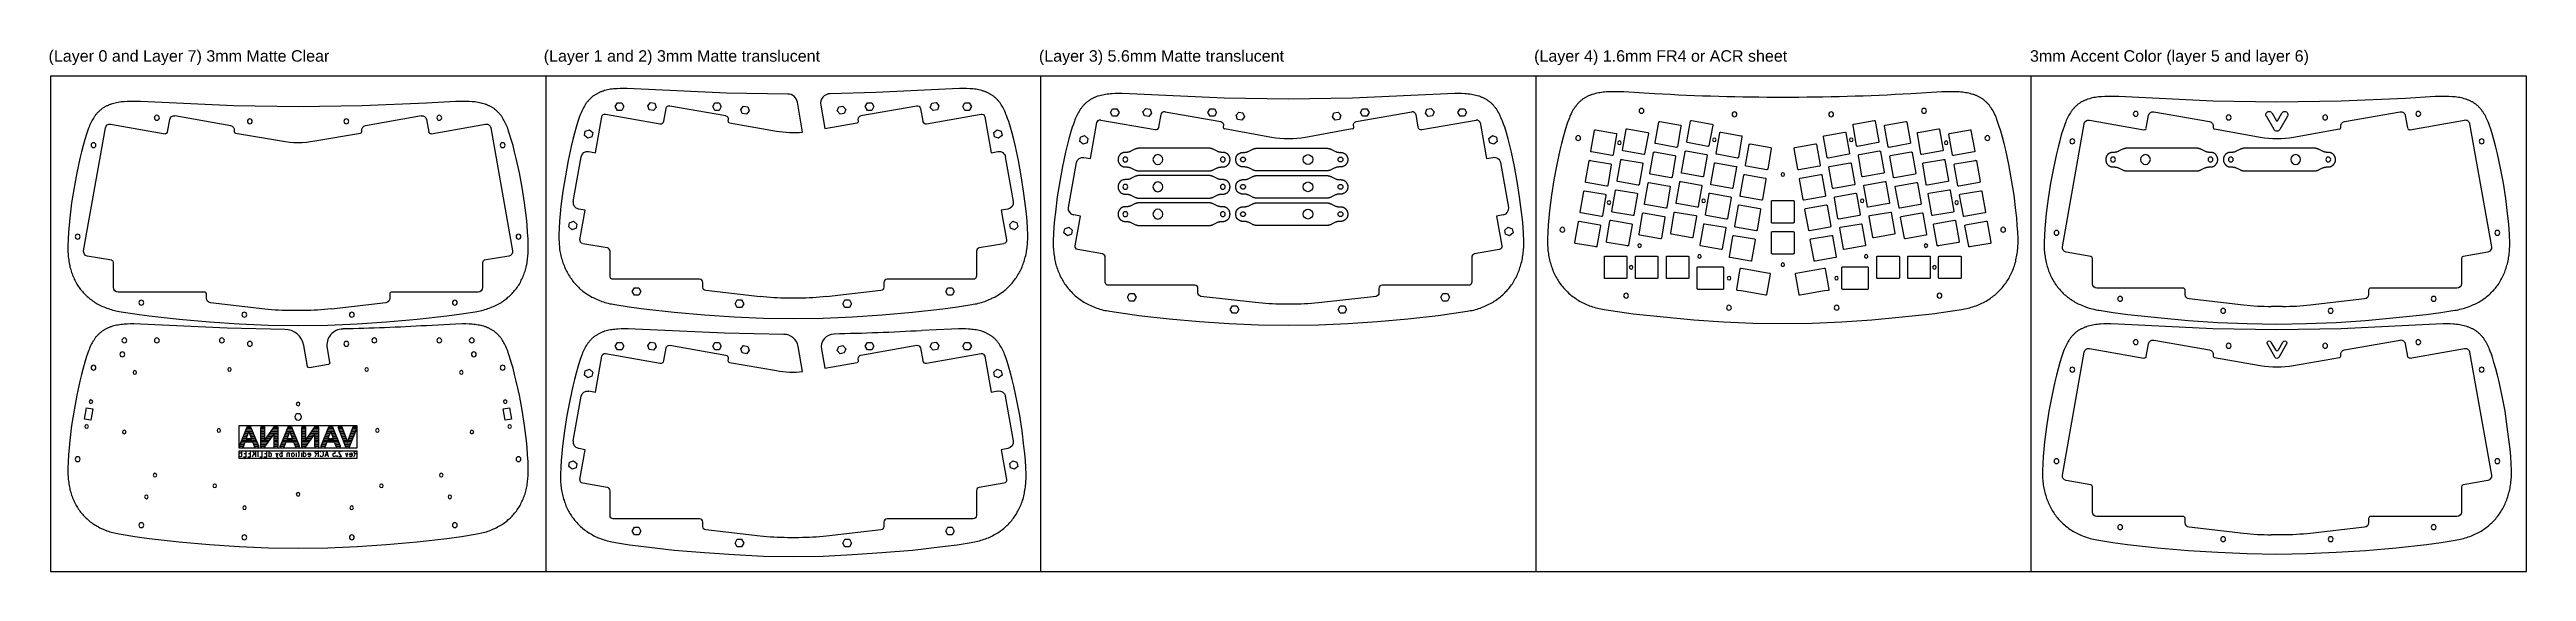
# Model space of a CAD drawing. Extents: x -763 to 762, y 34 to 355.
import ezdxf

# ---------------------------------------------------------------- set-up
doc = ezdxf.new("R2010")
doc.units = 0
for name, color, linetype in [('2D_ACR_PLOT$CUT1', 4, 'CONTINUOUS'), ('2D_ACR_PLOT$CUT2', 3, 'CONTINUOUS'), ('2D_ACR_PLOT$ENGRAVING', 1, 'CONTINUOUS'), ('2D_ACR_PLOT$NOPRINT', 7, 'CONTINUOUS')]:
    doc.layers.add(name, color=color, linetype=linetype)
doc.styles.add('ARIAL_REGULAR', font='txt')

msp = doc.modelspace()

# ---------------------------------------------------------------- texts
at = {"layer": '2D_ACR_PLOT$NOPRINT', "linetype": 'CONTINUOUS', "style": 'ARIAL_REGULAR'}
for s, p in [('(Layer 0 and Layer 7) 3mm Matte Clear', (-763.2, 347.6)), ('(Layer 1 and 2) 3mm Matte translucent', (-458.4, 347.6)), ('(Layer 3) 5.6mm Matte translucent', (-153.6, 347.6)), ('(Layer 4) 1.6mm FR4 or ACR sheet', (151.2, 347.6)), ('3mm Accent Color (layer 5 and layer 6)', (456.4, 347.6))]:
    msp.add_text(s, height=7.067, dxfattribs=at).set_placement(p)

# ---------------------------------------------------------------- blocks, each defined once
blk = doc.blocks.new('*X1')
at = {"layer": '2D_ACR_PLOT$ENGRAVING', "linetype": 'CONTINUOUS', "extrusion": (0, 0, -1)}
for p, q in [((-588.4, 122.8), (-590.7, 122.8)), ((-593.1, 110.8), (-595.5, 110.8)), ((-592.7, 111.8), (-595.2, 111.8)), ((-592.3, 112.8), (-594.8, 112.8)), ((-594, 109.8), (-594.6, 109.8)), ((-584.7, 113.8), (-594.4, 113.8)), ((-585.1, 114.8), (-594, 114.8)), ((-591.1, 115.8), (-593.5, 115.8)), ((-590.7, 116.8), (-593.1, 116.8)), ((-590.3, 117.8), (-592.7, 117.8)), ((-590, 118.8), (-592.3, 118.8)), ((-589.6, 119.8), (-591.9, 119.8)), ((-587.6, 120.8), (-591.5, 120.8)), ((-588, 121.8), (-591.1, 121.8)), ((-587.2, 119.8), (-589.5, 119.8)), ((-586.8, 118.8), (-589.1, 118.8)), ((-586.4, 117.8), (-588.8, 117.8)), ((-586, 116.8), (-588.4, 116.8)), ((-585.5, 115.8), (-588, 115.8)), ((-584.3, 112.8), (-586.8, 112.8)), ((-583.9, 111.8), (-586.4, 111.8)), ((-583.6, 110.8), (-586, 110.8)), ((-584.5, 109.8), (-585.1, 109.8))]:
    blk.add_line(p, q, dxfattribs=at)
blk = doc.blocks.new('*X2')
at = {"layer": '2D_ACR_PLOT$ENGRAVING', "linetype": 'CONTINUOUS', "extrusion": (0, 0, -1)}
for p, q in [((-605, 122.8), (-607.3, 122.8)), ((-597, 122.8), (-599.3, 122.8)), ((-605, 121.8), (-607.3, 121.8)), ((-605, 120.8), (-607.3, 120.8)), ((-605, 119.8), (-607.3, 119.8)), ((-605, 118.8), (-607.3, 118.8)), ((-605, 117.8), (-607.3, 117.8)), ((-605, 116.8), (-607.3, 116.8)), ((-605, 115.8), (-607.3, 115.8)), ((-605, 114.8), (-607.3, 114.8)), ((-602.8, 113.8), (-607.3, 113.8)), ((-603.5, 112.8), (-607.3, 112.8)), ((-604.1, 111.8), (-607.3, 111.8)), ((-604.8, 110.8), (-607.3, 110.8)), ((-605.9, 109.8), (-606.4, 109.8)), ((-602.1, 114.8), (-604.8, 114.8)), ((-601.4, 115.8), (-604.1, 115.8)), ((-600.7, 116.8), (-603.4, 116.8)), ((-600, 117.8), (-602.7, 117.8)), ((-599.3, 118.8), (-602.1, 118.8)), ((-597, 119.8), (-601.4, 119.8)), ((-597, 120.8), (-600.7, 120.8)), ((-597, 121.8), (-600, 121.8)), ((-597, 118.8), (-599.3, 118.8)), ((-597, 117.8), (-599.3, 117.8)), ((-597, 116.8), (-599.3, 116.8)), ((-597, 115.8), (-599.3, 115.8)), ((-597, 114.8), (-599.3, 114.8)), ((-597, 113.8), (-599.3, 113.8)), ((-597, 112.8), (-599.3, 112.8)), ((-597, 111.8), (-599.3, 111.8)), ((-597, 110.8), (-599.2, 110.8)), ((-597.8, 109.8), (-598.4, 109.8))]:
    blk.add_line(p, q, dxfattribs=at)
blk = doc.blocks.new('*X3')
at = {"layer": '2D_ACR_PLOT$ENGRAVING', "linetype": 'CONTINUOUS', "extrusion": (0, 0, -1)}
for p, q in [((-613.6, 122.8), (-615.8, 122.8)), ((-618.3, 110.8), (-620.6, 110.8)), ((-617.8, 111.8), (-620.4, 111.8)), ((-617.4, 112.8), (-619.9, 112.8)), ((-619.2, 109.8), (-619.8, 109.8)), ((-609.9, 113.8), (-619.5, 113.8)), ((-610.3, 114.8), (-619.1, 114.8)), ((-616.3, 115.8), (-618.7, 115.8)), ((-615.9, 116.8), (-618.3, 116.8)), ((-615.5, 117.8), (-617.9, 117.8)), ((-615.1, 118.8), (-617.5, 118.8)), ((-614.7, 119.8), (-617.1, 119.8)), ((-612.8, 120.8), (-616.7, 120.8)), ((-613.2, 121.8), (-616.2, 121.8)), ((-612.4, 119.8), (-614.7, 119.8)), ((-611.9, 118.8), (-614.3, 118.8)), ((-611.5, 117.8), (-613.9, 117.8)), ((-611.1, 116.8), (-613.5, 116.8)), ((-610.7, 115.8), (-613.1, 115.8)), ((-609.5, 112.8), (-612, 112.8)), ((-609.1, 111.8), (-611.6, 111.8)), ((-608.8, 110.8), (-611.2, 110.8)), ((-609.7, 109.8), (-610.2, 109.8))]:
    blk.add_line(p, q, dxfattribs=at)
blk = doc.blocks.new('*X4')
at = {"layer": '2D_ACR_PLOT$ENGRAVING', "linetype": 'CONTINUOUS', "extrusion": (0, 0, -1)}
for p, q in [((-630.2, 122.8), (-632.4, 122.8)), ((-622.2, 122.8), (-624.5, 122.8)), ((-630.2, 121.8), (-632.5, 121.8)), ((-630.2, 120.8), (-632.5, 120.8)), ((-630.2, 119.8), (-632.5, 119.8)), ((-630.2, 118.8), (-632.5, 118.8)), ((-630.2, 117.8), (-632.5, 117.8)), ((-630.2, 116.8), (-632.5, 116.8)), ((-630.2, 115.8), (-632.5, 115.8)), ((-630.2, 114.8), (-632.5, 114.8)), ((-627.9, 113.8), (-632.5, 113.8)), ((-628.6, 112.8), (-632.5, 112.8)), ((-629.3, 111.8), (-632.5, 111.8)), ((-630, 110.8), (-632.5, 110.8)), ((-631, 109.8), (-631.6, 109.8)), ((-627.2, 114.8), (-630, 114.8)), ((-626.5, 115.8), (-629.3, 115.8)), ((-625.8, 116.8), (-628.6, 116.8)), ((-625.2, 117.8), (-627.9, 117.8)), ((-624.5, 118.8), (-627.2, 118.8)), ((-622.1, 119.8), (-626.5, 119.8)), ((-622.1, 120.8), (-625.8, 120.8)), ((-622.1, 121.8), (-625.1, 121.8)), ((-622.1, 118.8), (-624.4, 118.8)), ((-622.1, 117.8), (-624.4, 117.8)), ((-622.1, 116.8), (-624.4, 116.8)), ((-622.1, 115.8), (-624.4, 115.8)), ((-622.1, 114.8), (-624.4, 114.8)), ((-622.1, 113.8), (-624.4, 113.8)), ((-622.1, 112.8), (-624.4, 112.8)), ((-622.1, 111.8), (-624.4, 111.8)), ((-622.1, 110.8), (-624.4, 110.8)), ((-623, 109.8), (-623.5, 109.8))]:
    blk.add_line(p, q, dxfattribs=at)
blk = doc.blocks.new('*X5')
at = {"layer": '2D_ACR_PLOT$ENGRAVING', "linetype": 'CONTINUOUS', "extrusion": (0, 0, -1)}
for p, q in [((-638.7, 122.8), (-641, 122.8)), ((-643.4, 110.8), (-645.8, 110.8)), ((-643, 111.8), (-645.5, 111.8)), ((-642.6, 112.8), (-645.1, 112.8)), ((-644.3, 109.8), (-644.9, 109.8)), ((-635.1, 113.8), (-644.7, 113.8)), ((-635.5, 114.8), (-644.3, 114.8)), ((-641.4, 115.8), (-643.9, 115.8)), ((-641.1, 116.8), (-643.5, 116.8)), ((-640.7, 117.8), (-643.1, 117.8)), ((-640.3, 118.8), (-642.6, 118.8)), ((-639.9, 119.8), (-642.2, 119.8)), ((-637.9, 120.8), (-641.8, 120.8)), ((-638.3, 121.8), (-641.4, 121.8)), ((-637.5, 119.8), (-639.9, 119.8)), ((-637.1, 118.8), (-639.5, 118.8)), ((-636.7, 117.8), (-639.1, 117.8)), ((-636.3, 116.8), (-638.7, 116.8)), ((-635.9, 115.8), (-638.3, 115.8)), ((-634.6, 112.8), (-637.2, 112.8)), ((-634.2, 111.8), (-636.7, 111.8)), ((-634, 110.8), (-636.3, 110.8)), ((-634.8, 109.8), (-635.4, 109.8))]:
    blk.add_line(p, q, dxfattribs=at)
blk = doc.blocks.new('*X6')
at = {"layer": '2D_ACR_PLOT$ENGRAVING', "linetype": 'CONTINUOUS', "extrusion": (0, 0, -1)}
for p, q in [((-582.6, 122.8), (-584.9, 122.8)), ((-573.5, 122.8), (-575.7, 122.8)), ((-582.2, 121.8), (-584.7, 121.8)), ((-581.9, 120.8), (-584.3, 120.8)), ((-581.5, 119.8), (-583.9, 119.8)), ((-581.1, 118.8), (-583.5, 118.8)), ((-580.7, 117.8), (-583.1, 117.8)), ((-580.3, 116.8), (-582.8, 116.8)), ((-580, 115.8), (-582.4, 115.8)), ((-579.6, 114.8), (-582, 114.8)), ((-579.2, 113.8), (-581.6, 113.8)), ((-577.2, 112.8), (-581.2, 112.8)), ((-577.6, 111.8), (-580.8, 111.8)), ((-578, 110.8), (-580.4, 110.8)), ((-578.8, 109.8), (-579.5, 109.8)), ((-576.8, 113.8), (-579.1, 113.8)), ((-576.4, 114.8), (-578.7, 114.8)), ((-576, 115.8), (-578.4, 115.8)), ((-575.6, 116.8), (-578, 116.8)), ((-575.2, 117.8), (-577.6, 117.8)), ((-574.8, 118.8), (-577.2, 118.8)), ((-574.4, 119.8), (-576.9, 119.8)), ((-574, 120.8), (-576.5, 120.8)), ((-573.6, 121.8), (-576.1, 121.8))]:
    blk.add_line(p, q, dxfattribs=at)

# ---------------------------------------------------------------- linework, layer by layer
at = {"layer": '2D_ACR_PLOT$CUT1'}
for p, q in [((-414.4, 320), (-413.1, 322.3)), ((-413.1, 322.3), (-410.4, 322.3)), ((-410.4, 322.3), (-409.1, 320)), ((-394.4, 320.4), (-392.7, 322.5)), ((-393.5, 317.9), (-394.4, 320.4)), ((-392.7, 322.5), (-390, 322)), ((-390, 322), (-389.1, 319.5)), ((-354.4, 320), (-353.1, 322.3)), ((-353.1, 322.3), (-350.4, 322.3)), ((-350.4, 322.3), (-349.1, 320)), ((-337.1, 318.2), (-335.4, 320.3)), ((-335.4, 320.3), (-332.8, 319.8)), ((-276.8, 319.8), (-274.2, 320.3)), ((-274.2, 320.3), (-272.5, 318.2)), ((-260.5, 320), (-259.2, 322.3)), ((-259.2, 322.3), (-256.5, 322.3)), ((-256.5, 322.3), (-255.2, 320)), ((-220.5, 319.5), (-219.6, 322)), ((-219.6, 322), (-216.9, 322.5)), ((-216.9, 322.5), (-215.2, 320.4)), ((-215.2, 320.4), (-216.1, 317.9)), ((-200.5, 320), (-199.2, 322.3)), ((-199.2, 322.3), (-196.5, 322.3)), ((-196.5, 322.3), (-195.2, 320)), ((-432.8, 304.8), (-430.3, 305.7)), ((-430.3, 305.7), (-428.2, 304)), ((-413.1, 317.6), (-414.4, 320)), ((-410.4, 317.6), (-413.1, 317.6)), ((-409.1, 320), (-410.4, 317.6)), ((-390.8, 317.5), (-393.5, 317.9)), ((-389.1, 319.5), (-390.8, 317.5)), ((-353.1, 317.6), (-354.4, 320)), ((-350.4, 317.6), (-353.1, 317.6)), ((-349.1, 320), (-350.4, 317.6)), ((-336.2, 315.7), (-337.1, 318.2)), ((-333.6, 315.3), (-336.2, 315.7)), ((-331.9, 317.3), (-333.6, 315.3)), ((-332.8, 319.8), (-331.9, 317.3)), ((-277.7, 317.3), (-276.8, 319.8)), ((-276, 315.3), (-277.7, 317.3)), ((-273.4, 315.7), (-276, 315.3)), ((-272.5, 318.2), (-273.4, 315.7)), ((-259.2, 317.6), (-260.5, 320)), ((-256.5, 317.6), (-259.2, 317.6)), ((-255.2, 320), (-256.5, 317.6)), ((-218.8, 317.5), (-220.5, 319.5)), ((-216.1, 317.9), (-218.8, 317.5)), ((-199.2, 317.6), (-200.5, 320)), ((-196.5, 317.6), (-199.2, 317.6)), ((-195.2, 320), (-196.5, 317.6)), ((-181.4, 304), (-179.3, 305.7)), ((-179.3, 305.7), (-176.8, 304.8)), ((-109.6, 316.3), (-108.3, 318.6)), ((-108.3, 314), (-109.6, 316.3)), ((-108.3, 318.6), (-105.6, 318.6)), ((-105.6, 314), (-108.3, 314)), ((-105.6, 318.6), (-104.3, 316.3)), ((-104.3, 316.3), (-105.6, 314)), ((-89.6, 316.8), (-87.9, 318.8)), ((-88.7, 314.3), (-89.6, 316.8)), ((-86, 313.8), (-88.7, 314.3)), ((-87.9, 318.8), (-85.2, 318.4)), ((-84.3, 315.9), (-86, 313.8)), ((-85.2, 318.4), (-84.3, 315.9)), ((-49.6, 316.3), (-48.3, 318.6)), ((-48.3, 314), (-49.6, 316.3)), ((-48.3, 318.6), (-45.6, 318.6)), ((-45.6, 314), (-48.3, 314)), ((-45.6, 318.6), (-44.3, 316.3)), ((-44.3, 316.3), (-45.6, 314)), ((-32.3, 314.6), (-30.6, 316.6)), ((-31.4, 312.1), (-32.3, 314.6)), ((-28.8, 311.6), (-31.4, 312.1)), ((-30.6, 316.6), (-28, 316.2)), ((-27.1, 313.7), (-28.8, 311.6)), ((-28, 316.2), (-27.1, 313.7)), ((27.1, 313.7), (28, 316.2)), ((28.8, 311.6), (27.1, 313.7)), ((28, 316.2), (30.6, 316.6)), ((31.4, 312.1), (28.8, 311.6)), ((30.6, 316.6), (32.3, 314.6)), ((32.3, 314.6), (31.4, 312.1)), ((44.3, 316.3), (45.6, 318.6)), ((45.6, 314), (44.3, 316.3)), ((45.6, 318.6), (48.3, 318.6)), ((48.3, 314), (45.6, 314)), ((48.3, 318.6), (49.6, 316.3)), ((49.6, 316.3), (48.3, 314)), ((84.3, 315.9), (85.2, 318.4)), ((86, 313.8), (84.3, 315.9)), ((85.2, 318.4), (87.9, 318.8)), ((88.7, 314.3), (86, 313.8)), ((87.9, 318.8), (89.6, 316.8)), ((89.6, 316.8), (88.7, 314.3)), ((104.3, 316.3), (105.6, 318.6)), ((105.6, 314), (104.3, 316.3)), ((105.6, 318.6), (108.3, 318.6)), ((108.3, 314), (105.6, 314)), ((108.3, 318.6), (109.6, 316.3)), ((109.6, 316.3), (108.3, 314)), ((606.7, 305.8, 22.2), (601.9, 314, 22.2)), ((605.4, 316, 22.2), (608.2, 311.2, 22.2)), ((608.7, 311.2, 22.2), (611.4, 316, 22.2)), ((614.9, 314, 22.2), (610.1, 305.8, 22.2)), ((-433.3, 302.2), (-432.8, 304.8)), ((-431.2, 300.5), (-433.3, 302.2)), ((-428.7, 301.4), (-431.2, 300.5)), ((-428.2, 304), (-428.7, 301.4)), ((-180.9, 301.4), (-181.4, 304)), ((-178.4, 300.5), (-180.9, 301.4)), ((-176.3, 302.2), (-178.4, 300.5)), ((-176.8, 304.8), (-176.3, 302.2)), ((-128.5, 298.5), (-128, 301.2)), ((-126.4, 296.8), (-128.5, 298.5)), ((-128, 301.2), (-125.5, 302.1)), ((-123.9, 297.7), (-126.4, 296.8)), ((-125.5, 302.1), (-123.4, 300.4)), ((-123.4, 300.4), (-123.9, 297.7)), ((123.4, 300.4), (125.5, 302.1)), ((123.9, 297.7), (123.4, 300.4)), ((126.4, 296.8), (123.9, 297.7)), ((125.5, 302.1), (128, 301.2)), ((128.5, 298.5), (126.4, 296.8)), ((128, 301.2), (128.5, 298.5)), ((-443, 245.9), (-442.5, 248.5)), ((-440.9, 244.1), (-443, 245.9)), ((-442.5, 248.5), (-440, 249.4)), ((-438.4, 245.1), (-440.9, 244.1)), ((-440, 249.4), (-438, 247.7)), ((-438, 247.7), (-438.4, 245.1)), ((-171.6, 247.7), (-169.6, 249.4)), ((-171.2, 245.1), (-171.6, 247.7)), ((-168.7, 244.1), (-171.2, 245.1)), ((-169.6, 249.4), (-167.1, 248.5)), ((-166.6, 245.9), (-168.7, 244.1)), ((-167.1, 248.5), (-166.6, 245.9)), ((-138.2, 242.2), (-137.7, 244.8)), ((-137.7, 244.8), (-135.2, 245.8)), ((-135.2, 245.8), (-133.2, 244)), ((-133.2, 244), (-133.6, 241.4)), ((133.2, 244), (135.2, 245.8)), ((133.6, 241.4), (133.2, 244)), ((135.2, 245.8), (137.7, 244.8)), ((137.7, 244.8), (138.2, 242.2)), ((-136.1, 240.5), (-138.2, 242.2)), ((-133.6, 241.4), (-136.1, 240.5)), ((136.1, 240.5), (133.6, 241.4)), ((138.2, 242.2), (136.1, 240.5)), ((-403.9, 206.2), (-402.6, 208.5)), ((-402.6, 203.9), (-403.9, 206.2)), ((-402.6, 208.5), (-399.9, 208.5)), ((-399.9, 203.9), (-402.6, 203.9)), ((-399.9, 208.5), (-398.6, 206.2)), ((-398.6, 206.2), (-399.9, 203.9)), ((-340.6, 198.7), (-339.3, 201)), ((-339.3, 196.4), (-340.6, 198.7)), ((-339.3, 201), (-336.6, 201)), ((-336.6, 201), (-335.3, 198.7)), ((-335.3, 198.7), (-336.6, 196.4)), ((-274.3, 198.7), (-273, 201)), ((-273, 196.4), (-274.3, 198.7)), ((-273, 201), (-270.3, 201)), ((-270.3, 201), (-269, 198.7)), ((-269, 198.7), (-270.3, 196.4)), ((-211, 206.2), (-209.7, 208.5)), ((-209.7, 203.9), (-211, 206.2)), ((-209.7, 208.5), (-207, 208.5)), ((-207, 203.9), (-209.7, 203.9)), ((-207, 208.5), (-205.7, 206.2)), ((-205.7, 206.2), (-207, 203.9)), ((-99.1, 202.6), (-97.8, 204.9)), ((-97.8, 200.2), (-99.1, 202.6)), ((-97.8, 204.9), (-95.1, 204.9)), ((-95.1, 200.2), (-97.8, 200.2)), ((-95.1, 204.9), (-93.8, 202.6)), ((-93.8, 202.6), (-95.1, 200.2)), ((93.8, 202.6), (95.1, 204.9)), ((95.1, 200.2), (93.8, 202.6)), ((95.1, 204.9), (97.8, 204.9)), ((97.8, 200.2), (95.1, 200.2)), ((97.8, 204.9), (99.1, 202.6)), ((99.1, 202.6), (97.8, 200.2)), ((-336.6, 196.4), (-339.3, 196.4)), ((-270.3, 196.4), (-273, 196.4)), ((-35.8, 195.1), (-34.5, 197.4)), ((-34.5, 192.8), (-35.8, 195.1)), ((-34.5, 197.4), (-31.8, 197.4)), ((-31.8, 192.8), (-34.5, 192.8)), ((-31.8, 197.4), (-30.5, 195.1)), ((-30.5, 195.1), (-31.8, 192.8)), ((30.5, 195.1), (31.8, 197.4)), ((31.8, 192.8), (30.5, 195.1)), ((31.8, 197.4), (34.5, 197.4)), ((34.5, 192.8), (31.8, 192.8)), ((34.5, 197.4), (35.8, 195.1)), ((35.8, 195.1), (34.5, 192.8)), ((-414.4, 172.6), (-413.1, 174.9)), ((-413.1, 170.3), (-414.4, 172.6)), ((-413.1, 174.9), (-410.4, 174.9)), ((-410.4, 170.3), (-413.1, 170.3)), ((-410.4, 174.9), (-409.1, 172.6)), ((-409.1, 172.6), (-410.4, 170.3)), ((-394.4, 173), (-392.7, 175.1)), ((-393.5, 170.5), (-394.4, 173)), ((-390.8, 170.1), (-393.5, 170.5)), ((-392.7, 175.1), (-390, 174.6)), ((-389.1, 172.1), (-390.8, 170.1)), ((-390, 174.6), (-389.1, 172.1)), ((-354.4, 172.6), (-353.1, 174.9)), ((-353.1, 170.3), (-354.4, 172.6)), ((-353.1, 174.9), (-350.4, 174.9)), ((-350.4, 170.3), (-353.1, 170.3)), ((-350.4, 174.9), (-349.1, 172.6)), ((-349.1, 172.6), (-350.4, 170.3)), ((-337.1, 170.9), (-335.4, 172.9)), ((-336.2, 168.4), (-337.1, 170.9)), ((-333.6, 167.9), (-336.2, 168.4)), ((-335.4, 172.9), (-332.8, 172.4)), ((-331.9, 169.9), (-333.6, 167.9)), ((-332.8, 172.4), (-331.9, 169.9)), ((-277.7, 169.9), (-276.8, 172.4)), ((-276, 167.9), (-277.7, 169.9)), ((-276.8, 172.4), (-274.2, 172.9)), ((-273.4, 168.4), (-276, 167.9)), ((-274.2, 172.9), (-272.5, 170.9)), ((-272.5, 170.9), (-273.4, 168.4)), ((-260.5, 172.6), (-259.2, 174.9)), ((-259.2, 170.3), (-260.5, 172.6)), ((-259.2, 174.9), (-256.5, 174.9)), ((-256.5, 170.3), (-259.2, 170.3)), ((-256.5, 174.9), (-255.2, 172.6)), ((-255.2, 172.6), (-256.5, 170.3)), ((-220.5, 172.1), (-219.6, 174.6)), ((-218.8, 170.1), (-220.5, 172.1)), ((-219.6, 174.6), (-216.9, 175.1)), ((-216.1, 170.5), (-218.8, 170.1)), ((-216.9, 175.1), (-215.2, 173)), ((-215.2, 173), (-216.1, 170.5)), ((-200.5, 172.6), (-199.2, 174.9)), ((-199.2, 170.3), (-200.5, 172.6)), ((-199.2, 174.9), (-196.5, 174.9)), ((-196.5, 170.3), (-199.2, 170.3)), ((-196.5, 174.9), (-195.2, 172.6)), ((-195.2, 172.6), (-196.5, 170.3)), ((607.3, 165.6, 19.2), (602.6, 173.9, 19.2)), ((604.7, 175.1, 19.2), (607.5, 170.3, 19.2)), ((609.3, 170.3, 19.2), (612.1, 175.1, 19.2)), ((614.3, 173.9, 19.2), (609.5, 165.6, 19.2)), ((-433.3, 154.8), (-432.8, 157.4)), ((-431.2, 153.1), (-433.3, 154.8)), ((-432.8, 157.4), (-430.3, 158.3)), ((-428.7, 154), (-431.2, 153.1)), ((-430.3, 158.3), (-428.2, 156.6)), ((-428.2, 156.6), (-428.7, 154)), ((-181.4, 156.6), (-179.3, 158.3)), ((-180.9, 154), (-181.4, 156.6)), ((-178.4, 153.1), (-180.9, 154)), ((-179.3, 158.3), (-176.8, 157.4)), ((-176.3, 154.8), (-178.4, 153.1)), ((-176.8, 157.4), (-176.3, 154.8)), ((-741, 127.7), (-739.8, 134.6)), ((-737.1, 127), (-741, 127.7)), ((-739.8, 134.6), (-735.9, 133.9)), ((-735.9, 133.9), (-737.1, 127)), ((-483.3, 133.9), (-479.4, 134.6)), ((-482.1, 127), (-483.3, 133.9)), ((-478.2, 127.7), (-482.1, 127)), ((-479.4, 134.6), (-478.2, 127.7)), ((-443, 98.5), (-442.5, 101.1)), ((-440.9, 96.8), (-443, 98.5)), ((-442.5, 101.1), (-440, 102)), ((-438.4, 97.7), (-440.9, 96.8)), ((-440, 102), (-438, 100.3)), ((-438, 100.3), (-438.4, 97.7)), ((-171.6, 100.3), (-169.6, 102)), ((-171.2, 97.7), (-171.6, 100.3)), ((-168.7, 96.8), (-171.2, 97.7)), ((-169.6, 102), (-167.1, 101.1)), ((-166.6, 98.5), (-168.7, 96.8)), ((-167.1, 101.1), (-166.6, 98.5)), ((-403.9, 58.8), (-402.6, 61.1)), ((-402.6, 61.1), (-399.9, 61.1)), ((-399.9, 61.1), (-398.6, 58.8)), ((-211, 58.8), (-209.7, 61.1)), ((-209.7, 61.1), (-207, 61.1)), ((-207, 61.1), (-205.7, 58.8)), ((-402.6, 56.5), (-403.9, 58.8)), ((-399.9, 56.5), (-402.6, 56.5)), ((-398.6, 58.8), (-399.9, 56.5)), ((-340.6, 51.3), (-339.3, 53.7)), ((-339.3, 49), (-340.6, 51.3)), ((-339.3, 53.7), (-336.6, 53.7)), ((-336.6, 49), (-339.3, 49)), ((-336.6, 53.7), (-335.3, 51.3)), ((-335.3, 51.3), (-336.6, 49)), ((-274.3, 51.3), (-273, 53.7)), ((-273, 49), (-274.3, 51.3)), ((-273, 53.7), (-270.3, 53.7)), ((-270.3, 49), (-273, 49)), ((-270.3, 53.7), (-269, 51.3)), ((-269, 51.3), (-270.3, 49)), ((-209.7, 56.5), (-211, 58.8)), ((-207, 56.5), (-209.7, 56.5)), ((-205.7, 58.8), (-207, 56.5))]:
    msp.add_line(p, q, dxfattribs=at)
at = {"layer": '2D_ACR_PLOT$CUT1', "extrusion": (-4.73695e-15, 0, -1)}
for centre in [(696.5, 313.1, -25.2), (639.3, 310.9, -25.2), (579.9, 310.9, -25.2), (522.7, 313.1, -25.2), (-521.5, 315.5, -22.2), (-578.7, 313.3, -22.2), (-638.1, 313.3, -22.2), (-695.4, 315.5, -22.2)]:
    msp.add_circle(centre, 1.5, dxfattribs=at)
at = {"layer": '2D_ACR_PLOT$CUT1', "extrusion": (0, 0, -1)}
for centre, radius in [((735.5, 296.2, -25.2), 1.5), ((483.7, 296.2, -25.2), 1.5), ((80.4, 287.4), 3), ((-482.5, 298.6, -22.2), 1.5), ((-527.5, 287.4), 3), ((-620, 287.4), 3), ((-734.4, 298.6, -22.2), 1.5), ((100.4, 287.4), 1.5), ((40.4, 287.4), 1.5), ((-507.5, 287.4), 1.5), ((-567.5, 287.4), 1.5), ((-580, 287.4), 1.5), ((-640, 287.4), 1.5), ((100.4, 270.6), 1.5), ((80.4, 270.6), 3), ((40.4, 270.6), 1.5), ((100.4, 253.8), 1.5), ((80.4, 253.8), 3), ((40.4, 253.8), 1.5), ((745.3, 239.9, -25.2), 1.5), ((473.9, 239.9, -25.2), 1.5), ((-472.7, 242.3, -22.2), 1.5), ((-744.1, 242.3, -22.2), 1.5), ((706.1, 199.3, -25.2), 1.5), ((513.1, 199.3, -25.2), 1.5), ((-511.9, 201.7, -22.2), 1.5), ((-704.9, 201.7, -22.2), 1.5), ((642.7, 191.9, -25.2), 1.5), ((576.5, 191.9, -25.2), 1.5), ((-575.3, 194.3, -22.2), 1.5), ((-641.5, 194.3, -22.2), 1.5), ((717.8, 167.5), 1.5), ((716.5, 176.1), 1.5), ((696.5, 176.1), 1.5), ((656.5, 176.1), 1.5), ((639.3, 174), 1.5), ((579.9, 174), 1.5), ((562.7, 176.1), 1.5), ((522.7, 176.1), 1.5), ((502.7, 176.1), 1.5), ((501.4, 167.5), 1.5), ((735.5, 159.3), 1.5), ((710.1, 156.4), 1.1), ((651.8, 158.2), 1.1), ((567.4, 158.2), 1.1), ((509.1, 156.4), 1.1), ((483.7, 159.3), 1.5), ((-482.5, 158.1, -19.2), 1.5), ((-734.4, 158.1, -19.2), 1.5), ((737.1, 138.4), 1.1), ((609.6, 137), 1.1), ((482.1, 138.4), 1.1), ((739.8, 123.1), 1.1), ((609.6, 129), 2), ((479.4, 123.1), 1.1), ((716.6, 119.7), 1.1), ((658.4, 120.7), 1.1), ((560.8, 120.7), 1.1), ((502.6, 119.7), 1.1), ((745.3, 103), 1.5), ((697.7, 93.2), 1.1), ((521.5, 93.2), 1.1), ((473.9, 103), 1.5), ((-472.7, 101.8, -19.2), 1.5), ((-744.1, 101.8, -19.2), 1.5), ((703, 79.8), 1.1), ((660.9, 86.6), 1.1), ((609.6, 81.4), 1.1), ((558.3, 86.6), 1.1), ((516.2, 79.8), 1.1), ((706.1, 62.4), 1.5), ((642.6, 73.1), 1.1), ((576.6, 73.1), 1.1), ((513.1, 62.4), 1.5), ((-511.9, 61.2, -19.2), 1.5), ((-704.9, 61.2, -19.2), 1.5), ((642.7, 54.9), 1.5), ((576.5, 54.9), 1.5), ((-575.3, 53.8, -19.2), 1.5), ((-641.5, 53.8, -19.2), 1.5)]:
    msp.add_circle(centre, radius, dxfattribs=at)
at = {"layer": '2D_ACR_PLOT$CUT1'}
for centre, radius in [((12, 287.4), 3), ((-28, 287.4), 1.5), ((32, 287.4), 1.5), ((-28, 270.6), 1.5), ((12, 270.6), 3), ((32, 270.6), 1.5), ((-28, 253.8), 1.5), ((12, 253.8), 3), ((32, 253.8), 1.5)]:
    msp.add_circle(centre, radius, dxfattribs=at)
at = {"layer": '2D_ACR_PLOT$CUT1', "extrusion": (-7.10543e-15, 0, -1)}
for centre in [(-521.5, 175, -19.2), (-578.7, 172.8, -19.2), (-638.1, 172.8, -19.2), (-695.4, 175, -19.2)]:
    msp.add_circle(centre, 1.5, dxfattribs=at)
at = {"layer": '2D_ACR_PLOT$CUT1', "extrusion": (0, 0, -1)}
for centre, radius, start, end in [((-603.6, 315, -22.2), 2, 330, 150), ((-608.4, 306.8, -22.2), 2, 210, 330), ((-613.2, 315, -22.2), 2, 30, 210), ((-603.6, 174.5, -19.2), 1.25, 330, 150), ((-613.2, 174.5, -19.2), 1.25, 30, 210)]:
    msp.add_arc(centre, radius, start, end, dxfattribs=at)
at = {"layer": '2D_ACR_PLOT$CUT1'}
for centre, radius in [((608.4, 311.3, 22.2), 0.287), ((608.4, 170.8, 19.2), 1.04)]:
    msp.add_arc(centre, radius, 210, 330, dxfattribs=at)
at = {"layer": '2D_ACR_PLOT$CUT1', "extrusion": (-5.85031e-26, -5.68434e-15, -1)}
msp.add_arc((-608.4, 166.2, -19.2), 1.25, 210, 330, dxfattribs=at)
at = {"layer": '2D_ACR_PLOT$CUT2'}
for p, q in [((-727.7, 320.2, 25.2), (-728.1, 320, 25.2)), ((-727.4, 320.4, 25.2), (-727.7, 320.2, 25.2)), ((-727, 320.5, 25.2), (-727.4, 320.4, 25.2)), ((-726.6, 320.7, 25.2), (-727, 320.5, 25.2)), ((-726.2, 320.9, 25.2), (-726.6, 320.7, 25.2)), ((-725.9, 321, 25.2), (-726.2, 320.9, 25.2)), ((-725.5, 321.2, 25.2), (-725.9, 321, 25.2)), ((-725.1, 321.3, 25.2), (-725.5, 321.2, 25.2)), ((-724.7, 321.5, 25.2), (-725.1, 321.3, 25.2)), ((-723.9, 321.7, 25.2), (-724.7, 321.5, 25.2)), ((-723, 321.9, 25.2), (-723.9, 321.7, 25.2)), ((-722.2, 322.1, 25.2), (-723, 321.9, 25.2)), ((-721.3, 322.3, 25.2), (-722.2, 322.1, 25.2)), ((-720.4, 322.5, 25.2), (-721.3, 322.3, 25.2)), ((-719.5, 322.6, 25.2), (-720.4, 322.5, 25.2)), ((-718.6, 322.8, 25.2), (-719.5, 322.6, 25.2)), ((-717.7, 322.9, 25.2), (-718.6, 322.8, 25.2)), ((-716.7, 323, 25.2), (-717.7, 322.9, 25.2)), ((-714.8, 323.1, 25.2), (-716.7, 323, 25.2)), ((-712.8, 323.1, 25.2), (-714.8, 323.1, 25.2)), ((-710.7, 323.2, 25.2), (-712.8, 323.1, 25.2)), ((-706.5, 323.1, 25.2), (-710.7, 323.2, 25.2)), ((-649.1, 320.4, 25.2), (-706.5, 323.1, 25.2)), ((-609.6, 319.8, 25.2), (-649.1, 320.4, 25.2)), ((-570.1, 320.4, 25.2), (-609.6, 319.8, 25.2)), ((-530.5, 322.1, 25.2), (-570.1, 320.4, 25.2)), ((-512.7, 323.1, 25.2), (-530.5, 322.1, 25.2)), ((-508.5, 323.2, 25.2), (-512.7, 323.1, 25.2)), ((-506.4, 323.1, 25.2), (-508.5, 323.2, 25.2)), ((-504.4, 323.1, 25.2), (-506.4, 323.1, 25.2)), ((-502.5, 323, 25.2), (-504.4, 323.1, 25.2)), ((-501.5, 322.9, 25.2), (-502.5, 323, 25.2)), ((-500.6, 322.8, 25.2), (-501.5, 322.9, 25.2)), ((-499.7, 322.6, 25.2), (-500.6, 322.8, 25.2)), ((-498.8, 322.5, 25.2), (-499.7, 322.6, 25.2)), ((-497.9, 322.3, 25.2), (-498.8, 322.5, 25.2)), ((-497, 322.1, 25.2), (-497.9, 322.3, 25.2)), ((-496.2, 321.9, 25.2), (-497, 322.1, 25.2)), ((-495.3, 321.7, 25.2), (-496.2, 321.9, 25.2)), ((-494.5, 321.5, 25.2), (-495.3, 321.7, 25.2)), ((-494.1, 321.3, 25.2), (-494.5, 321.5, 25.2)), ((-493.7, 321.2, 25.2), (-494.1, 321.3, 25.2)), ((-493.3, 321, 25.2), (-493.7, 321.2, 25.2)), ((-493, 320.9, 25.2), (-493.3, 321, 25.2)), ((-492.6, 320.7, 25.2), (-493, 320.9, 25.2)), ((-492.2, 320.5, 25.2), (-492.6, 320.7, 25.2)), ((-491.8, 320.4, 25.2), (-492.2, 320.5, 25.2)), ((-491.5, 320.2, 25.2), (-491.8, 320.4, 25.2)), ((-491.1, 320, 25.2), (-491.5, 320.2, 25.2)), ((-433.3, 320.3), (-433.7, 319.6)), ((-432.8, 321.1), (-433.3, 320.3)), ((-432.6, 321.5), (-432.8, 321.1)), ((-432.4, 321.8), (-432.6, 321.5)), ((-432.1, 322.2), (-432.4, 321.8)), ((-431.9, 322.5), (-432.1, 322.2)), ((-431.6, 322.8), (-431.9, 322.5)), ((-431.3, 323.2), (-431.6, 322.8)), ((-431.1, 323.5), (-431.3, 323.2)), ((-430.8, 323.8), (-431.1, 323.5)), ((-430.5, 324.1), (-430.8, 323.8)), ((-430.2, 324.4), (-430.5, 324.1)), ((-429.9, 324.7), (-430.2, 324.4)), ((-429.6, 325), (-429.9, 324.7)), ((-429.3, 325.3), (-429.6, 325)), ((-429, 325.6), (-429.3, 325.3)), ((-428.7, 325.8), (-429, 325.6)), ((-428.4, 326.1), (-428.7, 325.8)), ((-428.1, 326.3), (-428.4, 326.1)), ((-427.7, 326.6), (-428.1, 326.3)), ((-427.4, 326.8), (-427.7, 326.6)), ((-427.1, 327.1), (-427.4, 326.8)), ((-426.7, 327.3), (-427.1, 327.1)), ((-426.4, 327.5), (-426.7, 327.3)), ((-426, 327.7), (-426.4, 327.5)), ((-425.6, 327.9), (-426, 327.7)), ((-425.3, 328.1), (-425.6, 327.9)), ((-424.9, 328.3), (-425.3, 328.1)), ((-424.5, 328.5), (-424.9, 328.3)), ((-424.1, 328.6), (-424.5, 328.5)), ((-423.8, 328.8), (-424.1, 328.6)), ((-423.4, 329), (-423.8, 328.8)), ((-423, 329.1), (-423.4, 329)), ((-422.6, 329.3), (-423, 329.1)), ((-422.1, 329.4), (-422.6, 329.3)), ((-421.7, 329.5), (-422.1, 329.4)), ((-420.9, 329.8), (-421.7, 329.5)), ((-420, 330), (-420.9, 329.8)), ((-419.1, 330.2), (-420, 330)), ((-418.2, 330.4), (-419.1, 330.2)), ((-417.3, 330.6), (-418.2, 330.4)), ((-416.3, 330.7), (-417.3, 330.6)), ((-415.4, 330.8), (-416.3, 330.7)), ((-414.4, 330.9), (-415.4, 330.8)), ((-413.4, 331), (-414.4, 330.9)), ((-411.4, 331.1), (-413.4, 331)), ((-409.3, 331.2), (-411.4, 331.1)), ((-407.1, 331.2), (-409.3, 331.2)), ((-402.7, 331), (-407.1, 331.2)), ((-346, 328.3), (-402.7, 331)), ((-380.8, 320.5), (-346.4, 314.4)), ((-308.2, 327.7), (-346, 328.3)), ((-299.1, 304.2), (-302.3, 322.7)), ((-287.9, 320.8), (-285.4, 306.5)), ((-253.9, 328.6), (-282.1, 327.9)), ((-263.2, 314.4), (-228.8, 320.5)), ((-206.9, 331), (-253.9, 328.6)), ((-202.5, 331.2), (-206.9, 331)), ((-200.3, 331.2), (-202.5, 331.2)), ((-198.2, 331.1), (-200.3, 331.2)), ((-196.2, 331), (-198.2, 331.1)), ((-195.2, 330.9), (-196.2, 331)), ((-194.2, 330.8), (-195.2, 330.9)), ((-193.3, 330.7), (-194.2, 330.8)), ((-192.3, 330.6), (-193.3, 330.7)), ((-191.4, 330.4), (-192.3, 330.6)), ((-190.5, 330.2), (-191.4, 330.4)), ((-189.6, 330), (-190.5, 330.2)), ((-188.7, 329.8), (-189.6, 330)), ((-187.9, 329.5), (-188.7, 329.8)), ((-187.5, 329.4), (-187.9, 329.5)), ((-187, 329.3), (-187.5, 329.4)), ((-186.6, 329.1), (-187, 329.3)), ((-186.2, 329), (-186.6, 329.1)), ((-185.8, 328.8), (-186.2, 329)), ((-185.5, 328.6), (-185.8, 328.8)), ((-185.1, 328.5), (-185.5, 328.6)), ((-184.7, 328.3), (-185.1, 328.5)), ((-184.3, 328.1), (-184.7, 328.3)), ((-184, 327.9), (-184.3, 328.1)), ((-183.6, 327.7), (-184, 327.9)), ((-183.2, 327.5), (-183.6, 327.7)), ((-182.9, 327.3), (-183.2, 327.5)), ((-182.5, 327.1), (-182.9, 327.3)), ((-182.2, 326.8), (-182.5, 327.1)), ((-181.9, 326.6), (-182.2, 326.8)), ((-181.5, 326.3), (-181.9, 326.6)), ((-181.2, 326.1), (-181.5, 326.3)), ((-180.9, 325.8), (-181.2, 326.1)), ((-180.6, 325.6), (-180.9, 325.8)), ((-180.3, 325.3), (-180.6, 325.6)), ((-180, 325), (-180.3, 325.3)), ((-179.7, 324.7), (-180, 325)), ((-179.4, 324.4), (-179.7, 324.7)), ((-179.1, 324.1), (-179.4, 324.4)), ((-178.8, 323.8), (-179.1, 324.1)), ((-178.5, 323.5), (-178.8, 323.8)), ((-178.3, 323.2), (-178.5, 323.5)), ((-178, 322.8), (-178.3, 323.2)), ((-177.7, 322.5), (-178, 322.8)), ((-177.5, 322.2), (-177.7, 322.5)), ((-177.2, 321.8), (-177.5, 322.2)), ((-177, 321.5), (-177.2, 321.8)), ((-176.8, 321.1), (-177, 321.5)), ((-176.3, 320.3), (-176.8, 321.1)), ((-175.9, 319.6), (-176.3, 320.3)), ((-126.6, 320.2), (-126.9, 319.9)), ((-126.4, 320.5), (-126.6, 320.2)), ((-126.1, 320.8), (-126.4, 320.5)), ((-125.8, 321.1), (-126.1, 320.8)), ((-125.5, 321.4), (-125.8, 321.1)), ((-125.2, 321.7), (-125.5, 321.4)), ((-124.9, 322), (-125.2, 321.7)), ((-124.5, 322.3), (-124.9, 322)), ((-124.2, 322.6), (-124.5, 322.3)), ((-123.9, 322.9), (-124.2, 322.6)), ((-123.6, 323.1), (-123.9, 322.9)), ((-123.2, 323.4), (-123.6, 323.1)), ((-122.9, 323.6), (-123.2, 323.4)), ((-122.5, 323.8), (-122.9, 323.6)), ((-122.2, 324.1), (-122.5, 323.8)), ((-121.8, 324.3), (-122.2, 324.1)), ((-121.5, 324.5), (-121.8, 324.3)), ((-121.1, 324.7), (-121.5, 324.5)), ((-120.7, 324.9), (-121.1, 324.7)), ((-120.3, 325.1), (-120.7, 324.9)), ((-119.9, 325.3), (-120.3, 325.1)), ((-119.5, 325.5), (-119.9, 325.3)), ((-119.1, 325.6), (-119.5, 325.5)), ((-118.7, 325.8), (-119.1, 325.6)), ((-118.3, 326), (-118.7, 325.8)), ((-117.9, 326.1), (-118.3, 326)), ((-117.5, 326.3), (-117.9, 326.1)), ((-117.1, 326.4), (-117.5, 326.3)), ((-116.2, 326.6), (-117.1, 326.4)), ((-115.3, 326.9), (-116.2, 326.6)), ((-114.4, 327.1), (-115.3, 326.9)), ((-113.5, 327.3), (-114.4, 327.1)), ((-112.6, 327.4), (-113.5, 327.3)), ((-111.6, 327.6), (-112.6, 327.4)), ((-110.6, 327.7), (-111.6, 327.6)), ((-109.6, 327.8), (-110.6, 327.7)), ((-108.6, 327.9), (-109.6, 327.8)), ((-106.6, 328), (-108.6, 327.9)), ((-104.5, 328), (-106.6, 328)), ((-102.3, 328), (-104.5, 328)), ((-97.8, 327.9), (-102.3, 328)), ((-39.5, 325.1), (-97.8, 327.9)), ((0, 324.5), (-39.5, 325.1)), ((39.5, 325.1), (0, 324.5)), ((97.8, 327.9), (39.5, 325.1)), ((102.3, 328), (97.8, 327.9)), ((104.5, 328), (102.3, 328)), ((106.6, 328), (104.5, 328)), ((108.6, 327.9), (106.6, 328)), ((109.6, 327.8), (108.6, 327.9)), ((110.6, 327.7), (109.6, 327.8)), ((111.6, 327.6), (110.6, 327.7)), ((112.6, 327.4), (111.6, 327.6)), ((113.5, 327.3), (112.6, 327.4)), ((114.4, 327.1), (113.5, 327.3)), ((115.3, 326.9), (114.4, 327.1)), ((116.2, 326.6), (115.3, 326.9)), ((117.1, 326.4), (116.2, 326.6)), ((117.5, 326.3), (117.1, 326.4)), ((117.9, 326.1), (117.5, 326.3)), ((118.3, 326), (117.9, 326.1)), ((118.7, 325.8), (118.3, 326)), ((119.1, 325.6), (118.7, 325.8)), ((119.5, 325.5), (119.1, 325.6)), ((119.9, 325.3), (119.5, 325.5)), ((120.3, 325.1), (119.9, 325.3)), ((120.7, 324.9), (120.3, 325.1)), ((121.1, 324.7), (120.7, 324.9)), ((121.5, 324.5), (121.1, 324.7)), ((121.8, 324.3), (121.5, 324.5)), ((122.2, 324.1), (121.8, 324.3)), ((122.5, 323.8), (122.2, 324.1)), ((122.9, 323.6), (122.5, 323.8)), ((123.2, 323.4), (122.9, 323.6)), ((123.6, 323.1), (123.2, 323.4)), ((123.9, 322.9), (123.6, 323.1)), ((124.2, 322.6), (123.9, 322.9)), ((124.5, 322.3), (124.2, 322.6)), ((124.9, 322), (124.5, 322.3)), ((125.2, 321.7), (124.9, 322)), ((125.5, 321.4), (125.2, 321.7)), ((125.8, 321.1), (125.5, 321.4)), ((126.1, 320.8), (125.8, 321.1)), ((126.4, 320.5), (126.1, 320.8)), ((126.6, 320.2), (126.4, 320.5)), ((126.9, 319.9), (126.6, 320.2)), ((176.8, 320.3), (176.6, 319.9)), ((177.1, 320.6), (176.8, 320.3)), ((177.4, 321), (177.1, 320.6)), ((177.6, 321.3), (177.4, 321)), ((177.9, 321.6), (177.6, 321.3)), ((178.2, 321.9), (177.9, 321.6)), ((178.5, 322.2), (178.2, 321.9)), ((178.8, 322.5), (178.5, 322.2)), ((179.1, 322.8), (178.8, 322.5)), ((179.4, 323.1), (179.1, 322.8)), ((179.7, 323.4), (179.4, 323.1)), ((180, 323.7), (179.7, 323.4)), ((180.4, 323.9), (180, 323.7)), ((180.7, 324.2), (180.4, 323.9)), ((181, 324.5), (180.7, 324.2)), ((181.4, 324.7), (181, 324.5)), ((181.7, 324.9), (181.4, 324.7)), ((182.1, 325.2), (181.7, 324.9)), ((182.4, 325.4), (182.1, 325.2)), ((182.8, 325.6), (182.4, 325.4)), ((183.2, 325.8), (182.8, 325.6)), ((183.6, 326), (183.2, 325.8)), ((183.9, 326.2), (183.6, 326)), ((184.3, 326.4), (183.9, 326.2)), ((184.7, 326.6), (184.3, 326.4)), ((185.1, 326.7), (184.7, 326.6)), ((185.5, 326.9), (185.1, 326.7)), ((185.9, 327.1), (185.5, 326.9)), ((186.3, 327.2), (185.9, 327.1)), ((186.8, 327.4), (186.3, 327.2)), ((187.2, 327.5), (186.8, 327.4)), ((188, 327.7), (187.2, 327.5)), ((188.9, 328), (188, 327.7)), ((189.8, 328.2), (188.9, 328)), ((190.8, 328.4), (189.8, 328.2)), ((191.7, 328.5), (190.8, 328.4)), ((192.6, 328.7), (191.7, 328.5)), ((193.6, 328.8), (192.6, 328.7)), ((194.6, 328.9), (193.6, 328.8)), ((195.6, 329), (194.6, 328.9)), ((197.7, 329.1), (195.6, 329)), ((199.8, 329.1), (197.7, 329.1)), ((202, 329.1), (199.8, 329.1)), ((206.4, 329), (202, 329.1)), ((225.3, 327.9), (206.4, 329)), ((402.1, 329), (383.3, 327.9)), ((406.6, 329.1), (402.1, 329)), ((408.7, 329.1), (406.6, 329.1)), ((410.8, 329.1), (408.7, 329.1)), ((412.9, 329), (410.8, 329.1)), ((413.9, 328.9), (412.9, 329)), ((414.9, 328.8), (413.9, 328.9)), ((415.9, 328.7), (414.9, 328.8)), ((416.8, 328.5), (415.9, 328.7)), ((417.8, 328.4), (416.8, 328.5)), ((418.7, 328.2), (417.8, 328.4)), ((419.6, 328), (418.7, 328.2)), ((420.5, 327.7), (419.6, 328)), ((421.3, 327.5), (420.5, 327.7)), ((421.8, 327.4), (421.3, 327.5)), ((422.2, 327.2), (421.8, 327.4)), ((422.6, 327.1), (422.2, 327.2)), ((423, 326.9), (422.6, 327.1)), ((423.4, 326.7), (423, 326.9)), ((423.8, 326.6), (423.4, 326.7)), ((424.2, 326.4), (423.8, 326.6)), ((424.6, 326.2), (424.2, 326.4)), ((425, 326), (424.6, 326.2)), ((425.3, 325.8), (425, 326)), ((425.7, 325.6), (425.3, 325.8)), ((426.1, 325.4), (425.7, 325.6)), ((426.4, 325.2), (426.1, 325.4)), ((426.8, 324.9), (426.4, 325.2)), ((427.1, 324.7), (426.8, 324.9)), ((427.5, 324.5), (427.1, 324.7)), ((427.8, 324.2), (427.5, 324.5)), ((428.2, 323.9), (427.8, 324.2)), ((428.5, 323.7), (428.2, 323.9)), ((428.8, 323.4), (428.5, 323.7)), ((429.1, 323.1), (428.8, 323.4)), ((429.4, 322.8), (429.1, 323.1)), ((429.7, 322.5), (429.4, 322.8)), ((430, 322.2), (429.7, 322.5)), ((430.3, 321.9), (430, 322.2)), ((430.6, 321.6), (430.3, 321.9)), ((430.9, 321.3), (430.6, 321.6)), ((431.2, 321), (430.9, 321.3)), ((431.4, 320.6), (431.2, 321)), ((431.7, 320.3), (431.4, 320.6)), ((432, 319.9), (431.7, 320.3)), ((484.8, 320.4, 22.2), (484.5, 320.1, 22.2)), ((485.1, 320.6, 22.2), (484.8, 320.4, 22.2)), ((485.4, 320.9, 22.2), (485.1, 320.6, 22.2)), ((485.7, 321.2, 22.2), (485.4, 320.9, 22.2)), ((486, 321.4, 22.2), (485.7, 321.2, 22.2)), ((486.3, 321.6, 22.2), (486, 321.4, 22.2)), ((486.7, 321.9, 22.2), (486.3, 321.6, 22.2)), ((487, 322.1, 22.2), (486.7, 321.9, 22.2)), ((487.4, 322.3, 22.2), (487, 322.1, 22.2)), ((487.7, 322.6, 22.2), (487.4, 322.3, 22.2)), ((488.1, 322.8, 22.2), (487.7, 322.6, 22.2)), ((488.4, 323, 22.2), (488.1, 322.8, 22.2)), ((488.8, 323.2, 22.2), (488.4, 323, 22.2)), ((489.2, 323.3, 22.2), (488.8, 323.2, 22.2)), ((489.5, 323.5, 22.2), (489.2, 323.3, 22.2)), ((489.9, 323.7, 22.2), (489.5, 323.5, 22.2)), ((490.3, 323.9, 22.2), (489.9, 323.7, 22.2)), ((490.7, 324, 22.2), (490.3, 323.9, 22.2)), ((491.1, 324.2, 22.2), (490.7, 324, 22.2)), ((491.5, 324.3, 22.2), (491.1, 324.2, 22.2)), ((491.9, 324.5, 22.2), (491.5, 324.3, 22.2)), ((492.3, 324.6, 22.2), (491.9, 324.5, 22.2)), ((493.2, 324.8, 22.2), (492.3, 324.6, 22.2)), ((494, 325.1, 22.2), (493.2, 324.8, 22.2)), ((494.9, 325.3, 22.2), (494, 325.1, 22.2)), ((495.8, 325.5, 22.2), (494.9, 325.3, 22.2)), ((496.7, 325.6, 22.2), (495.8, 325.5, 22.2)), ((497.6, 325.7, 22.2), (496.7, 325.6, 22.2)), ((498.6, 325.9, 22.2), (497.6, 325.7, 22.2)), ((499.5, 326, 22.2), (498.6, 325.9, 22.2)), ((500.5, 326, 22.2), (499.5, 326, 22.2)), ((502.5, 326.1, 22.2), (500.5, 326, 22.2)), ((504.6, 326.2, 22.2), (502.5, 326.1, 22.2)), ((506.7, 326.2, 22.2), (504.6, 326.2, 22.2)), ((511, 326.1, 22.2), (506.7, 326.2, 22.2)), ((568.9, 323.3, 22.2), (511, 326.1, 22.2)), ((608.4, 322.7, 22.2), (568.9, 323.3, 22.2)), ((647.9, 323.3, 22.2), (608.4, 322.7, 22.2)), ((687.5, 325, 22.2), (647.9, 323.3, 22.2)), ((705.8, 326.1, 22.2), (687.5, 325, 22.2)), ((710.1, 326.2, 22.2), (705.8, 326.1, 22.2)), ((712.2, 326.2, 22.2), (710.1, 326.2, 22.2)), ((714.3, 326.1, 22.2), (712.2, 326.2, 22.2)), ((716.3, 326, 22.2), (714.3, 326.1, 22.2)), ((717.3, 326, 22.2), (716.3, 326, 22.2)), ((718.2, 325.9, 22.2), (717.3, 326, 22.2)), ((719.2, 325.7, 22.2), (718.2, 325.9, 22.2)), ((720.1, 325.6, 22.2), (719.2, 325.7, 22.2)), ((721, 325.5, 22.2), (720.1, 325.6, 22.2)), ((721.9, 325.3, 22.2), (721, 325.5, 22.2)), ((722.8, 325.1, 22.2), (721.9, 325.3, 22.2)), ((723.7, 324.8, 22.2), (722.8, 325.1, 22.2)), ((724.5, 324.6, 22.2), (723.7, 324.8, 22.2)), ((724.9, 324.5, 22.2), (724.5, 324.6, 22.2)), ((725.3, 324.3, 22.2), (724.9, 324.5, 22.2)), ((725.7, 324.2, 22.2), (725.3, 324.3, 22.2)), ((726.1, 324, 22.2), (725.7, 324.2, 22.2)), ((726.5, 323.9, 22.2), (726.1, 324, 22.2)), ((726.9, 323.7, 22.2), (726.5, 323.9, 22.2)), ((727.3, 323.5, 22.2), (726.9, 323.7, 22.2)), ((727.7, 323.3, 22.2), (727.3, 323.5, 22.2)), ((728, 323.2, 22.2), (727.7, 323.3, 22.2)), ((728.4, 323, 22.2), (728, 323.2, 22.2)), ((728.7, 322.8, 22.2), (728.4, 323, 22.2)), ((729.1, 322.6, 22.2), (728.7, 322.8, 22.2)), ((729.5, 322.3, 22.2), (729.1, 322.6, 22.2)), ((729.8, 322.1, 22.2), (729.5, 322.3, 22.2)), ((730.1, 321.9, 22.2), (729.8, 322.1, 22.2)), ((730.5, 321.6, 22.2), (730.1, 321.9, 22.2)), ((730.8, 321.4, 22.2), (730.5, 321.6, 22.2)), ((731.1, 321.2, 22.2), (730.8, 321.4, 22.2)), ((731.4, 320.9, 22.2), (731.1, 321.2, 22.2)), ((731.8, 320.6, 22.2), (731.4, 320.9, 22.2)), ((732.1, 320.4, 22.2), (731.8, 320.6, 22.2)), ((732.4, 320.1, 22.2), (732.1, 320.4, 22.2)), ((-741.6, 231.2, 25.2), (-728.2, 307, 25.2)), ((-738.6, 306.7, 25.2), (-739.2, 304.9, 25.2)), ((-738.2, 307.5, 25.2), (-738.6, 306.7, 25.2)), ((-737.9, 308.4, 25.2), (-738.2, 307.5, 25.2)), ((-737.5, 309.2, 25.2), (-737.9, 308.4, 25.2)), ((-737.1, 310, 25.2), (-737.5, 309.2, 25.2)), ((-736.7, 310.8, 25.2), (-737.1, 310, 25.2)), ((-736.3, 311.6, 25.2), (-736.7, 310.8, 25.2)), ((-735.9, 312.3, 25.2), (-736.3, 311.6, 25.2)), ((-735.4, 313.1, 25.2), (-735.9, 312.3, 25.2)), ((-735.2, 313.4, 25.2), (-735.4, 313.1, 25.2)), ((-735, 313.8, 25.2), (-735.2, 313.4, 25.2)), ((-734.7, 314.1, 25.2), (-735, 313.8, 25.2)), ((-734.5, 314.5, 25.2), (-734.7, 314.1, 25.2)), ((-734.2, 314.8, 25.2), (-734.5, 314.5, 25.2)), ((-734, 315.1, 25.2), (-734.2, 314.8, 25.2)), ((-733.7, 315.4, 25.2), (-734, 315.1, 25.2)), ((-733.4, 315.8, 25.2), (-733.7, 315.4, 25.2)), ((-733.2, 316.1, 25.2), (-733.4, 315.8, 25.2)), ((-732.9, 316.4, 25.2), (-733.2, 316.1, 25.2)), ((-732.6, 316.6, 25.2), (-732.9, 316.4, 25.2)), ((-732.3, 316.9, 25.2), (-732.6, 316.6, 25.2)), ((-732, 317.2, 25.2), (-732.3, 316.9, 25.2)), ((-731.7, 317.5, 25.2), (-732, 317.2, 25.2)), ((-731.4, 317.7, 25.2), (-731.7, 317.5, 25.2)), ((-731.1, 318, 25.2), (-731.4, 317.7, 25.2)), ((-730.8, 318.2, 25.2), (-731.1, 318, 25.2)), ((-730.5, 318.5, 25.2), (-730.8, 318.2, 25.2)), ((-730.2, 318.7, 25.2), (-730.5, 318.5, 25.2)), ((-729.8, 319, 25.2), (-730.2, 318.7, 25.2)), ((-729.5, 319.2, 25.2), (-729.8, 319, 25.2)), ((-729.1, 319.4, 25.2), (-729.5, 319.2, 25.2)), ((-728.8, 319.6, 25.2), (-729.1, 319.4, 25.2)), ((-728.5, 319.8, 25.2), (-728.8, 319.6, 25.2)), ((-728.1, 320, 25.2), (-728.5, 319.8, 25.2)), ((-725, 309.2, 25.2), (-691.5, 303.3, 25.2)), ((-690, 304.3, 25.2), (-688.6, 312.1, 25.2)), ((-685.5, 314.4, 25.2), (-651.1, 308.3, 25.2)), ((-648.9, 305.1, 25.2), (-648.9, 304.9, 25.2)), ((-570.3, 304.9, 25.2), (-570.3, 305.1, 25.2)), ((-568.1, 308.3, 25.2), (-533.7, 314.4, 25.2)), ((-530.6, 312.1, 25.2), (-529.2, 304.3, 25.2)), ((-527.7, 303.3, 25.2), (-494.2, 309.2, 25.2)), ((-490.7, 319.8, 25.2), (-491.1, 320, 25.2)), ((-491, 307, 25.2), (-477.6, 231.2, 25.2)), ((-490.4, 319.6, 25.2), (-490.7, 319.8, 25.2)), ((-490.1, 319.4, 25.2), (-490.4, 319.6, 25.2)), ((-489.7, 319.2, 25.2), (-490.1, 319.4, 25.2)), ((-489.4, 319, 25.2), (-489.7, 319.2, 25.2)), ((-489, 318.7, 25.2), (-489.4, 319, 25.2)), ((-488.7, 318.5, 25.2), (-489, 318.7, 25.2)), ((-488.4, 318.2, 25.2), (-488.7, 318.5, 25.2)), ((-488.1, 318, 25.2), (-488.4, 318.2, 25.2)), ((-487.8, 317.7, 25.2), (-488.1, 318, 25.2)), ((-487.5, 317.5, 25.2), (-487.8, 317.7, 25.2)), ((-487.2, 317.2, 25.2), (-487.5, 317.5, 25.2)), ((-486.9, 316.9, 25.2), (-487.2, 317.2, 25.2)), ((-486.6, 316.6, 25.2), (-486.9, 316.9, 25.2)), ((-486.3, 316.4, 25.2), (-486.6, 316.6, 25.2)), ((-486, 316.1, 25.2), (-486.3, 316.4, 25.2)), ((-485.8, 315.8, 25.2), (-486, 316.1, 25.2)), ((-485.5, 315.4, 25.2), (-485.8, 315.8, 25.2)), ((-485.2, 315.1, 25.2), (-485.5, 315.4, 25.2)), ((-485, 314.8, 25.2), (-485.2, 315.1, 25.2)), ((-484.7, 314.5, 25.2), (-485, 314.8, 25.2)), ((-484.5, 314.1, 25.2), (-484.7, 314.5, 25.2)), ((-484.2, 313.8, 25.2), (-484.5, 314.1, 25.2)), ((-484, 313.4, 25.2), (-484.2, 313.8, 25.2)), ((-483.8, 313.1, 25.2), (-484, 313.4, 25.2)), ((-483.3, 312.3, 25.2), (-483.8, 313.1, 25.2)), ((-482.9, 311.6, 25.2), (-483.3, 312.3, 25.2)), ((-482.5, 310.8, 25.2), (-482.9, 311.6, 25.2)), ((-482.1, 310, 25.2), (-482.5, 310.8, 25.2)), ((-481.7, 309.2, 25.2), (-482.1, 310, 25.2)), ((-481.3, 308.4, 25.2), (-481.7, 309.2, 25.2)), ((-481, 307.5, 25.2), (-481.3, 308.4, 25.2)), ((-480.6, 306.7, 25.2), (-481, 307.5, 25.2)), ((-480, 304.9, 25.2), (-480.6, 306.7, 25.2)), ((-438.4, 307.3), (-439.5, 303.6)), ((-437.4, 310.7), (-438.4, 307.3)), ((-436.7, 312.6), (-437.4, 310.7)), ((-436.1, 314.5), (-436.7, 312.6)), ((-435.7, 315.4), (-436.1, 314.5)), ((-435.4, 316.2), (-435.7, 315.4)), ((-435, 317.1), (-435.4, 316.2)), ((-434.6, 318), (-435, 317.1)), ((-434.2, 318.8), (-434.6, 318)), ((-433.7, 319.6), (-434.2, 318.8)), ((-426.6, 291.6), (-422.7, 313.7)), ((-420.4, 315.4), (-386.8, 309.4)), ((-384.5, 311.1), (-383.1, 318.9)), ((-344.8, 312.1), (-345, 311.1)), ((-344.1, 310), (-315.2, 304.9)), ((-285.4, 306.5), (-265.5, 310)), ((-264.6, 311.1), (-264.8, 312.1)), ((-226.5, 318.9), (-225.1, 311.1)), ((-222.8, 309.4), (-189.2, 315.4)), ((-186.9, 313.7), (-183, 291.6)), ((-175.4, 318.8), (-175.9, 319.6)), ((-175, 318), (-175.4, 318.8)), ((-174.6, 317.1), (-175, 318)), ((-174.2, 316.2), (-174.6, 317.1)), ((-173.9, 315.4), (-174.2, 316.2)), ((-173.5, 314.5), (-173.9, 315.4)), ((-172.9, 312.6), (-173.5, 314.5)), ((-172.2, 310.7), (-172.9, 312.6)), ((-171.2, 307.3), (-172.2, 310.7)), ((-170.1, 303.6), (-171.2, 307.3)), ((-133.1, 307.3), (-134.1, 303.8)), ((-132.4, 309.1), (-133.1, 307.3)), ((-131.8, 311), (-132.4, 309.1)), ((-131.4, 311.9), (-131.8, 311)), ((-131, 312.8), (-131.4, 311.9)), ((-130.6, 313.7), (-131, 312.8)), ((-130.2, 314.5), (-130.6, 313.7)), ((-129.8, 315.4), (-130.2, 314.5)), ((-129.4, 316.2), (-129.8, 315.4)), ((-128.9, 317), (-129.4, 316.2)), ((-128.5, 317.7), (-128.9, 317)), ((-128.2, 318.1), (-128.5, 317.7)), ((-128, 318.5), (-128.2, 318.1)), ((-127.7, 318.8), (-128, 318.5)), ((-127.4, 319.2), (-127.7, 318.8)), ((-127.2, 319.5), (-127.4, 319.2)), ((-126.9, 319.9), (-127.2, 319.5)), ((-121.8, 288), (-117.9, 310.1)), ((-115.6, 311.7), (-82, 305.8)), ((-79.7, 307.4), (-78.3, 315.2)), ((-76, 316.8), (-41.6, 310.8)), ((-40, 308.5), (-40.2, 307.5)), ((-39.3, 306.4), (-10.4, 301.2)), ((10.4, 301.2), (39.3, 306.4)), ((40.2, 307.5), (40, 308.5)), ((41.6, 310.8), (76, 316.8)), ((78.3, 315.2), (79.7, 307.4)), ((82, 305.8), (115.6, 311.7)), ((117.9, 310.1), (121.8, 288)), ((127.2, 319.5), (126.9, 319.9)), ((127.4, 319.2), (127.2, 319.5)), ((127.7, 318.8), (127.4, 319.2)), ((128, 318.5), (127.7, 318.8)), ((128.2, 318.1), (128, 318.5)), ((128.5, 317.7), (128.2, 318.1)), ((128.9, 317), (128.5, 317.7)), ((129.4, 316.2), (128.9, 317)), ((129.8, 315.4), (129.4, 316.2)), ((130.2, 314.5), (129.8, 315.4)), ((130.6, 313.7), (130.2, 314.5)), ((131, 312.8), (130.6, 313.7)), ((131.4, 311.9), (131, 312.8)), ((131.8, 311), (131.4, 311.9)), ((132.4, 309.1), (131.8, 311)), ((133.1, 307.3), (132.4, 309.1)), ((134.1, 303.8), (133.1, 307.3)), ((171.2, 308.3), (170.1, 304.9)), ((171.8, 310.2), (171.2, 308.3)), ((172.5, 312.1), (171.8, 310.2)), ((172.9, 313), (172.5, 312.1)), ((173.2, 313.9), (172.9, 313)), ((173.6, 314.8), (173.2, 313.9)), ((174, 315.6), (173.6, 314.8)), ((174.4, 316.5), (174, 315.6)), ((174.9, 317.3), (174.4, 316.5)), ((175.3, 318.1), (174.9, 317.3)), ((175.8, 318.8), (175.3, 318.1)), ((176, 319.2), (175.8, 318.8)), ((176.3, 319.6), (176, 319.2)), ((176.6, 319.9), (176.3, 319.6)), ((186.1, 292.6), (188.4, 305.3)), ((188.4, 305.4), (188.4, 305.5)), ((188.4, 305.5), (188.4, 305.5)), ((188.4, 305.5), (188.5, 305.5)), ((188.4, 305.3), (188.4, 305.4)), ((188.4, 305.4), (188.4, 305.4)), ((188.4, 305.4), (188.4, 305.4)), ((188.4, 305.4), (188.4, 305.4)), ((188.4, 305.4), (188.4, 305.4)), ((188.4, 305.4), (188.4, 305.4)), ((188.4, 305.3), (188.4, 305.3)), ((188.4, 305.3), (188.4, 305.3)), ((188.4, 305.3), (188.4, 305.3)), ((188.5, 305.5), (188.5, 305.6)), ((188.5, 305.6), (188.5, 305.6)), ((188.5, 305.6), (188.5, 305.6)), ((188.5, 305.6), (188.5, 305.6)), ((188.5, 305.6), (188.6, 305.6)), ((188.5, 305.5), (188.5, 305.5)), ((188.5, 305.5), (188.5, 305.5)), ((188.5, 305.5), (188.5, 305.5)), ((188.5, 305.5), (188.5, 305.5)), ((188.6, 305.6), (188.6, 305.7)), ((188.6, 305.7), (188.7, 305.7)), ((188.6, 305.6), (188.6, 305.6)), ((188.6, 305.6), (188.6, 305.6)), ((188.6, 305.6), (188.6, 305.6)), ((188.6, 305.6), (188.6, 305.6)), ((188.6, 305.6), (188.6, 305.6)), ((188.7, 305.7), (188.7, 305.7)), ((188.7, 305.7), (188.7, 305.7)), ((188.7, 305.7), (188.7, 305.7)), ((188.7, 305.7), (188.7, 305.7)), ((188.7, 305.7), (188.7, 305.7)), ((188.7, 305.7), (188.8, 305.7)), ((188.8, 305.7), (188.8, 305.7)), ((188.8, 305.7), (188.8, 305.7)), ((188.8, 305.7), (188.8, 305.7)), ((188.8, 305.7), (188.8, 305.7)), ((188.8, 305.7), (188.8, 305.7)), ((188.8, 305.7), (188.9, 305.7)), ((188.9, 305.7), (188.9, 305.7)), ((188.9, 305.7), (188.9, 305.7)), ((188.9, 305.7), (188.9, 305.7)), ((188.9, 305.7), (188.9, 305.7)), ((188.9, 305.7), (188.9, 305.7)), ((188.9, 305.7), (189, 305.7)), ((189, 305.7), (201.6, 303.5)), ((205.6, 293.2), (207.8, 305.9)), ((207.8, 305.9), (207.8, 306)), ((207.8, 306), (207.8, 306)), ((207.8, 306), (207.9, 306)), ((207.8, 305.9), (207.8, 305.9)), ((207.8, 305.9), (207.8, 305.9)), ((207.8, 305.9), (207.8, 305.9)), ((207.9, 306.1), (208, 306.2)), ((207.9, 306), (207.9, 306.1)), ((207.9, 306.1), (207.9, 306.1)), ((207.9, 306.1), (207.9, 306.1)), ((207.9, 306.1), (207.9, 306.1)), ((207.9, 306.1), (207.9, 306.1)), ((207.9, 306.1), (207.9, 306.1)), ((207.9, 306.1), (207.9, 306.1)), ((207.9, 306), (207.9, 306)), ((207.9, 306), (207.9, 306)), ((207.9, 306), (207.9, 306)), ((208, 306.2), (208, 306.2)), ((208, 306.2), (208, 306.2)), ((208, 306.2), (208, 306.2)), ((208, 306.2), (208, 306.2)), ((208, 306.2), (208, 306.2)), ((208, 306.2), (208, 306.2)), ((208, 306.2), (208, 306.2)), ((208, 306.2), (208.1, 306.2)), ((208.1, 306.2), (208.1, 306.3)), ((208.1, 306.3), (208.1, 306.3)), ((208.1, 306.3), (208.1, 306.3)), ((208.1, 306.3), (208.1, 306.3)), ((208.1, 306.3), (208.2, 306.3)), ((208.1, 306.2), (208.1, 306.2)), ((208.2, 306.3), (208.2, 306.3)), ((208.2, 306.3), (208.2, 306.3)), ((208.2, 306.3), (208.2, 306.3)), ((208.2, 306.3), (208.2, 306.3)), ((208.2, 306.3), (208.2, 306.3)), ((208.2, 306.3), (208.3, 306.3)), ((208.3, 306.3), (208.3, 306.3)), ((208.3, 306.3), (208.3, 306.3)), ((208.3, 306.3), (208.3, 306.3)), ((208.3, 306.3), (208.3, 306.3)), ((208.3, 306.3), (208.3, 306.3)), ((208.3, 306.3), (208.4, 306.3)), ((208.4, 306.3), (208.4, 306.3)), ((208.4, 306.3), (208.4, 306.3)), ((208.4, 306.3), (208.4, 306.3)), ((208.4, 306.3), (221.1, 304.1)), ((225.7, 297.8), (228, 310.4)), ((228, 310.5), (228, 310.6)), ((228, 310.6), (228, 310.6)), ((228, 310.6), (228, 310.6)), ((228, 310.6), (228, 310.6)), ((228, 310.6), (228.1, 310.6)), ((228, 310.4), (228, 310.5)), ((228, 310.5), (228, 310.5)), ((228, 310.5), (228, 310.5)), ((228, 310.5), (228, 310.5)), ((228, 310.5), (228, 310.5)), ((228, 310.5), (228, 310.5)), ((228, 310.4), (228, 310.4)), ((228, 310.4), (228, 310.4)), ((228.1, 310.6), (228.1, 310.7)), ((228.1, 310.7), (228.1, 310.7)), ((228.1, 310.7), (228.1, 310.7)), ((228.1, 310.7), (228.1, 310.7)), ((228.1, 310.7), (228.1, 310.7)), ((228.1, 310.7), (228.1, 310.7)), ((228.1, 310.7), (228.2, 310.7)), ((228.1, 310.6), (228.1, 310.6)), ((228.1, 310.6), (228.1, 310.6)), ((228.2, 310.7), (228.2, 310.8)), ((228.2, 310.8), (228.2, 310.8)), ((228.2, 310.8), (228.2, 310.8)), ((228.2, 310.8), (228.2, 310.8)), ((228.2, 310.8), (228.3, 310.8)), ((228.2, 310.7), (228.2, 310.7)), ((228.2, 310.7), (228.2, 310.7)), ((228.3, 310.8), (228.3, 310.8)), ((228.3, 310.8), (228.3, 310.8)), ((228.3, 310.8), (228.3, 310.8)), ((228.3, 310.8), (228.3, 310.8)), ((228.3, 310.8), (228.3, 310.8)), ((228.3, 310.8), (228.4, 310.8)), ((228.4, 310.8), (228.4, 310.8)), ((228.4, 310.8), (228.4, 310.8)), ((228.4, 310.8), (228.4, 310.8)), ((228.4, 310.8), (228.4, 310.8)), ((228.4, 310.8), (228.4, 310.8)), ((228.4, 310.8), (228.5, 310.8)), ((228.5, 310.8), (228.5, 310.8)), ((228.5, 310.8), (228.5, 310.8)), ((228.5, 310.8), (228.5, 310.8)), ((228.5, 310.8), (228.5, 310.8)), ((228.5, 310.8), (228.5, 310.8)), ((228.5, 310.8), (241.2, 308.6)), ((241.6, 308), (239.4, 295.3)), ((241.2, 308.6), (241.2, 308.6)), ((241.2, 308.6), (241.2, 308.6)), ((241.2, 308.6), (241.2, 308.6)), ((241.2, 308.6), (241.3, 308.6)), ((241.3, 308.6), (241.3, 308.6)), ((241.3, 308.6), (241.3, 308.6)), ((241.3, 308.6), (241.3, 308.5)), ((241.3, 308.5), (241.3, 308.5)), ((241.3, 308.5), (241.3, 308.5)), ((241.3, 308.5), (241.4, 308.5)), ((241.4, 308.5), (241.4, 308.5)), ((241.4, 308.5), (241.4, 308.5)), ((241.4, 308.5), (241.4, 308.5)), ((241.4, 308.5), (241.4, 308.5)), ((241.4, 308.5), (241.4, 308.5)), ((241.4, 308.5), (241.4, 308.5)), ((241.4, 308.5), (241.5, 308.5)), ((241.5, 308.5), (241.5, 308.4)), ((241.5, 308.4), (241.5, 308.4)), ((241.5, 308.4), (241.5, 308.4)), ((241.5, 308.4), (241.5, 308.4)), ((241.5, 308.4), (241.5, 308.4)), ((241.5, 308.4), (241.5, 308.4)), ((241.5, 308.4), (241.5, 308.4)), ((241.5, 308.4), (241.5, 308.3)), ((241.5, 308.3), (241.5, 308.3)), ((241.5, 308.3), (241.6, 308.3)), ((241.6, 308.3), (241.6, 308.3)), ((241.6, 308.3), (241.6, 308.3)), ((241.6, 308.3), (241.6, 308.3)), ((241.6, 308.3), (241.6, 308.3)), ((241.6, 308.3), (241.6, 308.2)), ((241.6, 308.2), (241.6, 308.2)), ((241.6, 308.2), (241.6, 308.2)), ((241.6, 308.2), (241.6, 308.2)), ((241.6, 308.2), (241.6, 308.2)), ((241.6, 308.2), (241.6, 308.2)), ((241.6, 308.2), (241.6, 308.1)), ((241.6, 308.1), (241.6, 308.1)), ((241.6, 308.1), (241.6, 308.1)), ((241.6, 308.1), (241.6, 308.1)), ((241.6, 308.1), (241.6, 308.1)), ((241.6, 308.1), (241.6, 308.1)), ((241.6, 308.1), (241.6, 308)), ((241.6, 308), (241.6, 308)), ((241.6, 308), (241.6, 308)), ((245.2, 298.4), (247.4, 311)), ((247.4, 311), (247.4, 311.1)), ((247.4, 311.1), (247.4, 311.1)), ((247.4, 311.1), (247.4, 311.1)), ((247.4, 311.1), (247.4, 311.1)), ((247.4, 311.1), (247.4, 311.1)), ((247.4, 311), (247.4, 311)), ((247.4, 311), (247.4, 311)), ((247.5, 311.2), (247.5, 311.3)), ((247.5, 311.3), (247.5, 311.3)), ((247.5, 311.3), (247.6, 311.3)), ((247.5, 311.1), (247.5, 311.2)), ((247.5, 311.2), (247.5, 311.2)), ((247.5, 311.2), (247.5, 311.2)), ((247.5, 311.2), (247.5, 311.2)), ((247.5, 311.2), (247.5, 311.2)), ((247.5, 311.2), (247.5, 311.2)), ((247.5, 311.2), (247.5, 311.2)), ((247.4, 311.1), (247.5, 311.1)), ((247.6, 311.3), (247.6, 311.4)), ((247.6, 311.4), (247.7, 311.4)), ((247.6, 311.3), (247.6, 311.3)), ((247.6, 311.3), (247.6, 311.3)), ((247.6, 311.3), (247.6, 311.3)), ((247.6, 311.3), (247.6, 311.3)), ((247.6, 311.3), (247.6, 311.3)), ((247.6, 311.3), (247.6, 311.3)), ((247.7, 311.4), (247.7, 311.4)), ((247.7, 311.4), (247.7, 311.4)), ((247.7, 311.4), (247.7, 311.4)), ((247.7, 311.4), (247.7, 311.4)), ((247.7, 311.4), (247.7, 311.4)), ((247.7, 311.4), (247.8, 311.4)), ((247.8, 311.4), (247.8, 311.4)), ((247.8, 311.4), (247.8, 311.4)), ((247.8, 311.4), (247.8, 311.4)), ((247.8, 311.4), (247.8, 311.4)), ((247.8, 311.4), (247.8, 311.4)), ((247.8, 311.4), (247.9, 311.4)), ((247.9, 311.4), (247.9, 311.4)), ((247.9, 311.4), (247.9, 311.4)), ((247.9, 311.4), (247.9, 311.4)), ((247.9, 311.4), (247.9, 311.4)), ((247.9, 311.4), (247.9, 311.4)), ((247.9, 311.4), (248, 311.4)), ((248, 311.4), (248, 311.4)), ((248, 311.4), (248, 311.4)), ((248, 311.4), (260.6, 309.2)), ((261.1, 308.6), (258.8, 295.9)), ((260.6, 309.2), (260.7, 309.2)), ((260.7, 309.2), (260.7, 309.2)), ((260.7, 309.2), (260.7, 309.2)), ((260.7, 309.2), (260.7, 309.2)), ((260.7, 309.2), (260.7, 309.2)), ((260.7, 309.2), (260.7, 309.2)), ((260.7, 309.2), (260.8, 309.1)), ((260.8, 309.1), (260.8, 309.1)), ((260.8, 309.1), (260.8, 309.1)), ((260.8, 309.1), (260.8, 309.1)), ((260.8, 309.1), (260.8, 309.1)), ((260.8, 309.1), (260.8, 309.1)), ((260.8, 309.1), (260.9, 309.1)), ((260.9, 309.1), (260.9, 309.1)), ((260.9, 309.1), (260.9, 309.1)), ((260.9, 309.1), (260.9, 309.1)), ((260.9, 309.1), (260.9, 309.1)), ((260.9, 309.1), (260.9, 309)), ((260.9, 309), (260.9, 309)), ((260.9, 309), (260.9, 309)), ((260.9, 309), (261, 309)), ((261, 309), (261, 309)), ((261, 309), (261, 309)), ((261, 309), (261, 309)), ((261, 309), (261, 308.9)), ((261, 308.9), (261, 308.9)), ((261, 308.9), (261, 308.9)), ((261, 308.9), (261, 308.9)), ((261, 308.9), (261, 308.9)), ((261, 308.9), (261, 308.9)), ((261, 308.9), (261, 308.9)), ((261, 308.9), (261, 308.8)), ((261, 308.8), (261, 308.8)), ((261, 308.8), (261, 308.8)), ((261, 308.8), (261.1, 308.8)), ((261.1, 308.8), (261.1, 308.8)), ((261.1, 308.8), (261.1, 308.8)), ((261.1, 308.8), (261.1, 308.7)), ((261.1, 308.7), (261.1, 308.7)), ((261.1, 308.7), (261.1, 308.7)), ((261.1, 308.7), (261.1, 308.7)), ((261.1, 308.7), (261.1, 308.7)), ((261.1, 308.7), (261.1, 308.7)), ((261.1, 308.7), (261.1, 308.6)), ((261.1, 308.6), (261.1, 308.6)), ((261.1, 308.6), (261.1, 308.6)), ((347.5, 308.9), (347.5, 309)), ((347.5, 309), (347.6, 309)), ((347.5, 308.8), (347.5, 308.9)), ((347.5, 308.9), (347.5, 308.9)), ((347.5, 308.9), (347.5, 308.9)), ((347.5, 308.9), (347.5, 308.9)), ((347.5, 308.9), (347.5, 308.9)), ((347.5, 308.9), (347.5, 308.9)), ((347.5, 308.9), (347.5, 308.9)), ((347.5, 308.7), (347.5, 308.8)), ((347.5, 308.8), (347.5, 308.8)), ((347.5, 308.8), (347.5, 308.8)), ((347.5, 308.8), (347.5, 308.8)), ((347.5, 308.8), (347.5, 308.8)), ((347.5, 308.8), (347.5, 308.8)), ((347.5, 308.6), (347.5, 308.7)), ((347.5, 308.7), (347.5, 308.7)), ((347.5, 308.7), (347.5, 308.7)), ((347.5, 308.7), (347.5, 308.7)), ((347.5, 308.7), (347.5, 308.7)), ((347.5, 308.7), (347.5, 308.7)), ((349.7, 295.9), (347.5, 308.6)), ((347.5, 308.6), (347.5, 308.6)), ((347.5, 308.6), (347.5, 308.6)), ((347.6, 309), (347.6, 309.1)), ((347.6, 309.1), (347.6, 309.1)), ((347.6, 309.1), (347.6, 309.1)), ((347.6, 309.1), (347.7, 309.1)), ((347.6, 309), (347.6, 309)), ((347.6, 309), (347.6, 309)), ((347.6, 309), (347.6, 309)), ((347.6, 309), (347.6, 309)), ((347.6, 309), (347.6, 309)), ((347.7, 309.1), (347.7, 309.1)), ((347.7, 309.1), (347.7, 309.1)), ((347.7, 309.1), (347.7, 309.1)), ((347.7, 309.1), (347.7, 309.1)), ((347.7, 309.1), (347.7, 309.1)), ((347.7, 309.1), (347.7, 309.1)), ((347.7, 309.1), (347.8, 309.1)), ((347.8, 309.1), (347.8, 309.2)), ((347.8, 309.2), (347.8, 309.2)), ((347.8, 309.2), (347.8, 309.2)), ((347.8, 309.2), (347.8, 309.2)), ((347.8, 309.2), (347.8, 309.2)), ((347.8, 309.2), (347.9, 309.2)), ((347.9, 309.2), (360.5, 311.4)), ((347.9, 309.2), (347.9, 309.2)), ((360.5, 311.4), (360.5, 311.4)), ((360.5, 311.4), (360.6, 311.4)), ((360.6, 311.4), (360.6, 311.4)), ((360.6, 311.4), (360.6, 311.4)), ((360.6, 311.4), (360.6, 311.4)), ((360.6, 311.4), (360.6, 311.4)), ((360.6, 311.4), (360.6, 311.4)), ((360.6, 311.4), (360.7, 311.4)), ((360.7, 311.4), (360.7, 311.4)), ((360.7, 311.4), (360.7, 311.4)), ((360.7, 311.4), (360.7, 311.4)), ((360.7, 311.4), (360.7, 311.4)), ((360.7, 311.4), (360.7, 311.4)), ((360.7, 311.4), (360.8, 311.4)), ((360.8, 311.4), (360.8, 311.4)), ((360.8, 311.4), (360.8, 311.4)), ((360.8, 311.4), (360.8, 311.4)), ((360.8, 311.4), (360.8, 311.4)), ((360.8, 311.4), (360.8, 311.4)), ((360.8, 311.4), (360.9, 311.4)), ((360.9, 311.4), (360.9, 311.4)), ((360.9, 311.4), (360.9, 311.3)), ((360.9, 311.3), (360.9, 311.3)), ((360.9, 311.3), (360.9, 311.3)), ((360.9, 311.3), (360.9, 311.3)), ((360.9, 311.3), (360.9, 311.3)), ((360.9, 311.3), (361, 311.3)), ((361, 311.3), (361, 311.3)), ((361, 311.3), (361, 311.3)), ((361, 311.3), (361, 311.3)), ((361, 311.3), (361, 311.2)), ((361, 311.2), (361, 311.2)), ((361, 311.2), (361, 311.2)), ((361, 311.2), (361, 311.2)), ((361, 311.2), (361, 311.2)), ((361, 311.2), (361.1, 311.2)), ((361.1, 311.2), (361.1, 311.2)), ((361.1, 311.2), (361.1, 311.1)), ((361.1, 311.1), (361.1, 311.1)), ((361.1, 311.1), (361.1, 311.1)), ((361.1, 311.1), (361.1, 311.1)), ((361.1, 311.1), (361.1, 311.1)), ((361.1, 311.1), (361.1, 311.1)), ((361.1, 311.1), (361.1, 311)), ((361.1, 311), (361.1, 311)), ((361.1, 311), (361.1, 311)), ((361.1, 311), (363.3, 298.4)), ((366.9, 308.2), (366.9, 308.3)), ((366.9, 308.3), (366.9, 308.3)), ((366.9, 308.3), (367, 308.3)), ((366.9, 308.1), (366.9, 308.2)), ((366.9, 308.2), (366.9, 308.2)), ((366.9, 308.2), (366.9, 308.2)), ((366.9, 308.2), (366.9, 308.2)), ((366.9, 308.2), (366.9, 308.2)), ((366.9, 308.2), (366.9, 308.2)), ((366.9, 308), (366.9, 308.1)), ((366.9, 308.1), (366.9, 308.1)), ((366.9, 308.1), (366.9, 308.1)), ((366.9, 308.1), (366.9, 308.1)), ((366.9, 308.1), (366.9, 308.1)), ((366.9, 308.1), (366.9, 308.1)), ((369.2, 295.3), (366.9, 308)), ((366.9, 308), (366.9, 308)), ((366.9, 308), (366.9, 308)), ((367, 308.3), (367, 308.4)), ((367, 308.4), (367, 308.4)), ((367, 308.4), (367, 308.4)), ((367, 308.4), (367, 308.4)), ((367, 308.4), (367, 308.4)), ((367, 308.4), (367, 308.4)), ((367, 308.4), (367.1, 308.4)), ((367, 308.3), (367, 308.3)), ((367, 308.3), (367, 308.3)), ((367, 308.3), (367, 308.3)), ((367, 308.3), (367, 308.3)), ((367.1, 308.4), (367.1, 308.5)), ((367.1, 308.5), (367.1, 308.5)), ((367.1, 308.5), (367.1, 308.5)), ((367.1, 308.5), (367.1, 308.5)), ((367.1, 308.5), (367.1, 308.5)), ((367.1, 308.5), (367.1, 308.5)), ((367.1, 308.5), (367.1, 308.5)), ((367.1, 308.5), (367.2, 308.5)), ((367.2, 308.5), (367.2, 308.6)), ((367.2, 308.6), (367.2, 308.6)), ((367.2, 308.6), (367.3, 308.6)), ((367.2, 308.5), (367.2, 308.5)), ((367.2, 308.5), (367.2, 308.5)), ((367.2, 308.5), (367.2, 308.5)), ((367.3, 308.6), (380, 310.8)), ((367.3, 308.6), (367.3, 308.6)), ((367.3, 308.6), (367.3, 308.6)), ((367.3, 308.6), (367.3, 308.6)), ((367.3, 308.6), (367.3, 308.6)), ((380, 310.8), (380, 310.8)), ((380, 310.8), (380, 310.8)), ((380, 310.8), (380, 310.8)), ((380, 310.8), (380, 310.8)), ((380, 310.8), (380.1, 310.8)), ((380.1, 310.8), (380.1, 310.8)), ((380.1, 310.8), (380.1, 310.8)), ((380.1, 310.8), (380.1, 310.8)), ((380.1, 310.8), (380.1, 310.8)), ((380.1, 310.8), (380.1, 310.8)), ((380.1, 310.8), (380.2, 310.8)), ((380.2, 310.8), (380.2, 310.8)), ((380.2, 310.8), (380.2, 310.8)), ((380.2, 310.8), (380.2, 310.8)), ((380.2, 310.8), (380.2, 310.8)), ((380.2, 310.8), (380.2, 310.8)), ((380.2, 310.8), (380.3, 310.8)), ((380.3, 310.8), (380.3, 310.8)), ((380.3, 310.8), (380.3, 310.8)), ((380.3, 310.8), (380.3, 310.8)), ((380.3, 310.8), (380.3, 310.8)), ((380.3, 310.8), (380.3, 310.7)), ((380.3, 310.7), (380.4, 310.7)), ((380.4, 310.7), (380.4, 310.7)), ((380.4, 310.7), (380.4, 310.7)), ((380.4, 310.7), (380.4, 310.7)), ((380.4, 310.7), (380.4, 310.7)), ((380.4, 310.7), (380.4, 310.7)), ((380.4, 310.7), (380.4, 310.7)), ((380.4, 310.7), (380.4, 310.7)), ((380.4, 310.7), (380.5, 310.6)), ((380.5, 310.6), (380.5, 310.6)), ((380.5, 310.6), (380.5, 310.6)), ((380.5, 310.6), (380.5, 310.6)), ((380.5, 310.6), (380.5, 310.6)), ((380.5, 310.6), (380.5, 310.6)), ((380.5, 310.6), (380.5, 310.6)), ((380.5, 310.6), (380.5, 310.5)), ((380.5, 310.5), (380.5, 310.5)), ((380.5, 310.5), (380.5, 310.5)), ((380.5, 310.5), (380.5, 310.5)), ((380.5, 310.5), (380.5, 310.5)), ((380.5, 310.5), (380.5, 310.5)), ((380.5, 310.5), (380.6, 310.4)), ((380.6, 310.4), (380.6, 310.4)), ((380.6, 310.4), (380.6, 310.4)), ((380.6, 310.4), (382.8, 297.8)), ((387.5, 304.1), (400.1, 306.3)), ((400.1, 306.3), (400.1, 306.3)), ((400.1, 306.3), (400.2, 306.3)), ((400.2, 306.3), (400.2, 306.3)), ((400.2, 306.3), (400.2, 306.3)), ((400.2, 306.3), (400.2, 306.3)), ((400.2, 306.3), (400.2, 306.3)), ((400.2, 306.3), (400.2, 306.3)), ((400.2, 306.3), (400.3, 306.3)), ((400.3, 306.3), (400.3, 306.3)), ((400.3, 306.3), (400.3, 306.3)), ((400.3, 306.3), (400.3, 306.3)), ((400.3, 306.3), (400.3, 306.3)), ((400.3, 306.3), (400.3, 306.3)), ((400.3, 306.3), (400.4, 306.3)), ((400.4, 306.3), (400.4, 306.3)), ((400.4, 306.3), (400.4, 306.3)), ((400.4, 306.3), (400.4, 306.3)), ((400.4, 306.3), (400.4, 306.3)), ((400.4, 306.3), (400.4, 306.3)), ((400.4, 306.3), (400.4, 306.2)), ((400.4, 306.2), (400.5, 306.2)), ((400.5, 306.2), (400.5, 306.2)), ((400.5, 306.2), (400.5, 306.2)), ((400.5, 306.2), (400.5, 306.2)), ((400.5, 306.2), (400.5, 306.2)), ((400.5, 306.2), (400.5, 306.2)), ((400.5, 306.2), (400.5, 306.2)), ((400.5, 306.2), (400.6, 306.2)), ((400.6, 306.2), (400.6, 306.2)), ((400.6, 306.2), (400.6, 306.1)), ((400.6, 306.1), (400.6, 306.1)), ((400.6, 306.1), (400.6, 306.1)), ((400.6, 306.1), (400.6, 306.1)), ((400.6, 306.1), (400.6, 306.1)), ((400.6, 306.1), (400.6, 306.1)), ((400.6, 306.1), (400.6, 306.1)), ((400.6, 306.1), (400.6, 306)), ((400.6, 306), (400.7, 306)), ((400.7, 306), (400.7, 306)), ((400.7, 306), (400.7, 306)), ((400.7, 306), (400.7, 306)), ((400.7, 306), (400.7, 306)), ((400.7, 306), (400.7, 305.9)), ((400.7, 305.9), (400.7, 305.9)), ((400.7, 305.9), (400.7, 305.9)), ((400.7, 305.9), (400.7, 305.9)), ((400.7, 305.9), (402.9, 293.2)), ((406.9, 303.5), (419.6, 305.7)), ((419.6, 305.7), (419.6, 305.7)), ((419.6, 305.7), (419.6, 305.7)), ((419.6, 305.7), (419.6, 305.7)), ((419.6, 305.7), (419.6, 305.7)), ((419.6, 305.7), (419.7, 305.7)), ((419.7, 305.7), (419.7, 305.7)), ((419.7, 305.7), (419.7, 305.7)), ((419.7, 305.7), (419.7, 305.7)), ((419.7, 305.7), (419.7, 305.7)), ((419.7, 305.7), (419.7, 305.7)), ((419.7, 305.7), (419.8, 305.7)), ((419.8, 305.7), (419.8, 305.7)), ((419.8, 305.7), (419.8, 305.7)), ((419.8, 305.7), (419.8, 305.7)), ((419.8, 305.7), (419.8, 305.7)), ((419.8, 305.7), (419.8, 305.7)), ((419.8, 305.7), (419.9, 305.7)), ((419.9, 305.7), (419.9, 305.7)), ((419.9, 305.7), (419.9, 305.7)), ((419.9, 305.7), (419.9, 305.6)), ((419.9, 305.6), (419.9, 305.6)), ((419.9, 305.6), (419.9, 305.6)), ((419.9, 305.6), (419.9, 305.6)), ((419.9, 305.6), (420, 305.6)), ((420, 305.6), (420, 305.6)), ((420, 305.6), (420, 305.6)), ((420, 305.6), (420, 305.6)), ((420, 305.6), (420, 305.6)), ((420, 305.6), (420, 305.6)), ((420, 305.6), (420, 305.5)), ((420, 305.5), (420, 305.5)), ((420, 305.5), (420.1, 305.5)), ((420.1, 305.5), (420.1, 305.5)), ((420.1, 305.5), (420.1, 305.5)), ((420.1, 305.5), (420.1, 305.5)), ((420.1, 305.5), (420.1, 305.5)), ((420.1, 305.5), (420.1, 305.4)), ((420.1, 305.4), (420.1, 305.4)), ((420.1, 305.4), (420.1, 305.4)), ((420.1, 305.4), (420.1, 305.4)), ((420.1, 305.4), (420.1, 305.4)), ((420.1, 305.4), (420.1, 305.4)), ((420.1, 305.4), (420.1, 305.3)), ((420.1, 305.3), (420.1, 305.3)), ((420.1, 305.3), (420.1, 305.3)), ((420.1, 305.3), (420.1, 305.3)), ((420.1, 305.3), (422.4, 292.6)), ((432.2, 319.6), (432, 319.9)), ((432.5, 319.2), (432.2, 319.6)), ((432.7, 318.8), (432.5, 319.2)), ((433.2, 318.1), (432.7, 318.8)), ((433.7, 317.3), (433.2, 318.1)), ((434.1, 316.5), (433.7, 317.3)), ((434.5, 315.6), (434.1, 316.5)), ((434.9, 314.8), (434.5, 315.6)), ((435.3, 313.9), (434.9, 314.8)), ((435.7, 313), (435.3, 313.9)), ((436, 312.1), (435.7, 313)), ((436.7, 310.2), (436, 312.1)), ((437.3, 308.3), (436.7, 310.2)), ((438.4, 304.9), (437.3, 308.3)), ((476.8, 306, 22.2), (475.7, 302.6, 22.2)), ((476.4, 233.6, 22.2), (489.8, 309.4, 22.2)), ((477.4, 307.8, 22.2), (476.8, 306, 22.2)), ((478, 309.6, 22.2), (477.4, 307.8, 22.2)), ((478.4, 310.5, 22.2), (478, 309.6, 22.2)), ((478.7, 311.4, 22.2), (478.4, 310.5, 22.2)), ((479.1, 312.2, 22.2), (478.7, 311.4, 22.2)), ((479.5, 313.1, 22.2), (479.1, 312.2, 22.2)), ((479.9, 313.9, 22.2), (479.5, 313.1, 22.2)), ((480.3, 314.7, 22.2), (479.9, 313.9, 22.2)), ((480.8, 315.4, 22.2), (480.3, 314.7, 22.2)), ((481.3, 316.2, 22.2), (480.8, 315.4, 22.2)), ((481.5, 316.5, 22.2), (481.3, 316.2, 22.2)), ((481.7, 316.9, 22.2), (481.5, 316.5, 22.2)), ((482, 317.2, 22.2), (481.7, 316.9, 22.2)), ((482.2, 317.6, 22.2), (482, 317.2, 22.2)), ((482.5, 317.9, 22.2), (482.2, 317.6, 22.2)), ((482.8, 318.2, 22.2), (482.5, 317.9, 22.2)), ((483, 318.6, 22.2), (482.8, 318.2, 22.2)), ((483.3, 318.9, 22.2), (483, 318.6, 22.2)), ((483.6, 319.2, 22.2), (483.3, 318.9, 22.2)), ((483.9, 319.5, 22.2), (483.6, 319.2, 22.2)), ((484.2, 319.8, 22.2), (483.9, 319.5, 22.2)), ((484.5, 320.1, 22.2), (484.2, 319.8, 22.2)), ((493, 311.7, 22.2), (526.5, 305.7, 22.2)), ((528, 306.8, 22.2), (529.4, 314.5, 22.2)), ((532.6, 316.8, 22.2), (566.9, 310.7, 22.2)), ((569.2, 307.5, 22.2), (569.1, 307.3, 22.2)), ((569.9, 306.2, 22.2), (598.1, 301.2, 22.2)), ((618.7, 301.2, 22.2), (646.9, 306.2, 22.2)), ((647.7, 307.3, 22.2), (647.7, 307.5, 22.2)), ((649.9, 310.7, 22.2), (684.3, 316.8, 22.2)), ((687.4, 314.5, 22.2), (688.8, 306.8, 22.2)), ((690.3, 305.7, 22.2), (723.8, 311.7, 22.2)), ((727, 309.4, 22.2), (740.4, 233.6, 22.2)), ((732.7, 319.8, 22.2), (732.4, 320.1, 22.2)), ((732.9, 319.5, 22.2), (732.7, 319.8, 22.2)), ((733.2, 319.2, 22.2), (732.9, 319.5, 22.2)), ((733.5, 318.9, 22.2), (733.2, 319.2, 22.2)), ((733.8, 318.6, 22.2), (733.5, 318.9, 22.2)), ((734.1, 318.2, 22.2), (733.8, 318.6, 22.2)), ((734.3, 317.9, 22.2), (734.1, 318.2, 22.2)), ((734.6, 317.6, 22.2), (734.3, 317.9, 22.2)), ((734.8, 317.2, 22.2), (734.6, 317.6, 22.2)), ((735.1, 316.9, 22.2), (734.8, 317.2, 22.2)), ((735.3, 316.5, 22.2), (735.1, 316.9, 22.2)), ((735.6, 316.2, 22.2), (735.3, 316.5, 22.2)), ((736, 315.4, 22.2), (735.6, 316.2, 22.2)), ((736.5, 314.7, 22.2), (736, 315.4, 22.2)), ((736.9, 313.9, 22.2), (736.5, 314.7, 22.2)), ((737.3, 313.1, 22.2), (736.9, 313.9, 22.2)), ((737.7, 312.2, 22.2), (737.3, 313.1, 22.2)), ((738.1, 311.4, 22.2), (737.7, 312.2, 22.2)), ((738.4, 310.5, 22.2), (738.1, 311.4, 22.2)), ((738.8, 309.6, 22.2), (738.4, 310.5, 22.2)), ((739.4, 307.8, 22.2), (738.8, 309.6, 22.2)), ((740, 306, 22.2), (739.4, 307.8, 22.2)), ((741.1, 302.6, 22.2), (740, 306, 22.2)), ((-742.9, 292.2, 25.2), (-743.9, 288.1, 25.2)), ((-741.9, 296.1, 25.2), (-742.9, 292.2, 25.2)), ((-740.8, 299.7, 25.2), (-741.9, 296.1, 25.2)), ((-739.8, 303.1, 25.2), (-740.8, 299.7, 25.2)), ((-739.2, 304.9, 25.2), (-739.8, 303.1, 25.2)), ((-648.1, 303.7, 25.2), (-619.9, 298.8, 25.2)), ((-599.3, 298.8, 25.2), (-571.1, 303.7, 25.2)), ((-479.4, 303.1, 25.2), (-480, 304.9, 25.2)), ((-478.4, 299.7, 25.2), (-479.4, 303.1, 25.2)), ((-477.3, 296.1, 25.2), (-478.4, 299.7, 25.2)), ((-476.3, 292.2, 25.2), (-477.3, 296.1, 25.2)), ((-475.3, 288.1, 25.2), (-476.3, 292.2, 25.2)), ((-441.5, 295.5), (-443.4, 286.7)), ((-440.5, 299.7), (-441.5, 295.5)), ((-439.5, 303.6), (-440.5, 299.7)), ((-430.7, 292.3), (-426.6, 291.6)), ((-183, 291.6), (-178.9, 292.3)), ((-169.1, 299.7), (-170.1, 303.6)), ((-168.1, 295.5), (-169.1, 299.7)), ((-166.2, 286.7), (-168.1, 295.5)), ((-137.2, 292), (-139.1, 283.2)), ((-136.2, 296.1), (-137.2, 292)), ((-135.2, 300.1), (-136.2, 296.1)), ((-134.1, 303.8), (-135.2, 300.1)), ((-104.2, 289.8), (-104.3, 289.7)), ((-104.3, 289.7), (-104.3, 289.6)), ((-104.1, 289.9), (-104.2, 289.8)), ((-104, 290.1), (-104.1, 290)), ((-104.1, 290), (-104.1, 289.9)), ((-103.9, 290.2), (-104, 290.1)), ((-103.8, 290.4), (-103.9, 290.3)), ((-103.9, 290.3), (-103.9, 290.2)), ((-103.7, 290.4), (-103.8, 290.4)), ((-103.6, 290.5), (-103.7, 290.4)), ((-103.5, 290.6), (-103.6, 290.5)), ((-103.4, 290.7), (-103.5, 290.6)), ((-103.3, 290.8), (-103.4, 290.8)), ((-103.4, 290.8), (-103.4, 290.7)), ((-103.2, 290.9), (-103.3, 290.8)), ((-103.1, 291), (-103.2, 290.9)), ((-103, 291.1), (-103.1, 291)), ((-102.9, 291.1), (-103, 291.1)), ((-102.8, 291.2), (-102.9, 291.1)), ((-102.7, 291.2), (-102.8, 291.2)), ((-102.6, 291.3), (-102.7, 291.2)), ((-102.5, 291.3), (-102.6, 291.3)), ((-102.4, 291.4), (-102.5, 291.3)), ((-102.3, 291.4), (-102.4, 291.4)), ((-102.2, 291.5), (-102.3, 291.4)), ((-102.1, 291.5), (-102.2, 291.5)), ((-102, 291.6), (-102.1, 291.5)), ((-101.9, 291.6), (-102, 291.6)), ((-101.8, 291.6), (-101.9, 291.6)), ((-101.7, 291.7), (-101.8, 291.6)), ((-101.6, 291.7), (-101.7, 291.7)), ((-101.5, 291.7), (-101.6, 291.7)), ((-101.4, 291.8), (-101.5, 291.7)), ((-101.3, 291.8), (-101.4, 291.8)), ((-101.1, 291.8), (-101.3, 291.8)), ((-101, 291.8), (-101.1, 291.8)), ((-100.9, 291.8), (-101, 291.8)), ((-100.8, 291.8), (-100.9, 291.8)), ((-100.7, 291.8), (-100.8, 291.8)), ((-100.6, 291.8), (-100.7, 291.8)), ((-100.5, 291.8), (-100.6, 291.8)), ((-100.4, 291.9), (-100.5, 291.8)), ((-100.3, 291.8), (-100.4, 291.9)), ((-99.7, 291.8), (-100.3, 291.8)), ((-99.6, 291.8), (-99.7, 291.8)), ((-99.4, 291.8), (-99.6, 291.8)), ((-99.3, 291.8), (-99.4, 291.8)), ((-99.1, 291.9), (-99.3, 291.8)), ((-99, 291.9), (-99.1, 291.9)), ((-98.8, 291.9), (-99, 291.9)), ((-98.7, 291.9), (-98.8, 291.9)), ((-98.5, 292), (-98.7, 291.9)), ((-98.4, 292), (-98.5, 292)), ((-98.2, 292), (-98.4, 292)), ((-98, 292.1), (-98.2, 292)), ((-97.9, 292.2), (-98, 292.1)), ((-97.7, 292.2), (-97.9, 292.2)), ((-97.5, 292.3), (-97.7, 292.2)), ((-97.3, 292.4), (-97.5, 292.3)), ((-97, 292.5), (-97.3, 292.4)), ((-94.9, 293.5), (-97, 292.5)), ((-94.6, 293.7), (-94.9, 293.5)), ((-94.2, 293.8), (-94.6, 293.7)), ((-94.1, 293.9), (-94.2, 293.8)), ((-93.9, 293.9), (-94.1, 293.9)), ((-93.8, 294), (-93.9, 293.9)), ((-93.6, 294), (-93.8, 294)), ((-93.5, 294.1), (-93.6, 294)), ((-93.3, 294.1), (-93.5, 294.1)), ((-93.1, 294.1), (-93.3, 294.1)), ((-93, 294.2), (-93.1, 294.1)), ((-92.8, 294.2), (-93, 294.2)), ((-92.7, 294.2), (-92.8, 294.2)), ((-92.5, 294.3), (-92.7, 294.2)), ((-92.4, 294.3), (-92.5, 294.3)), ((-92.3, 294.3), (-92.4, 294.3)), ((-92.1, 294.3), (-92.3, 294.3)), ((-91.8, 294.3), (-92.1, 294.3)), ((-91.5, 294.3), (-91.8, 294.3)), ((-90.4, 294.4), (-91.5, 294.3)), ((-50.4, 294.4), (-90.4, 294.4)), ((-49.3, 294.3), (-50.4, 294.4)), ((-49, 294.3), (-49.3, 294.3)), ((-48.8, 294.3), (-49, 294.3)), ((-48.6, 294.3), (-48.8, 294.3)), ((-48.5, 294.3), (-48.6, 294.3)), ((-48.3, 294.3), (-48.5, 294.3)), ((-48.2, 294.2), (-48.3, 294.3)), ((-48, 294.2), (-48.2, 294.2)), ((-47.9, 294.2), (-48, 294.2)), ((-47.7, 294.1), (-47.9, 294.2)), ((-47.6, 294.1), (-47.7, 294.1)), ((-47.4, 294.1), (-47.6, 294.1)), ((-47.3, 294), (-47.4, 294.1)), ((-47.1, 294), (-47.3, 294)), ((-46.9, 293.9), (-47.1, 294)), ((-46.8, 293.9), (-46.9, 293.9)), ((-46.6, 293.8), (-46.8, 293.9)), ((-46.3, 293.7), (-46.6, 293.8)), ((-46, 293.5), (-46.3, 293.7)), ((-43.9, 292.5), (-46, 293.5)), ((-43.5, 292.4), (-43.9, 292.5)), ((-43.4, 292.3), (-43.5, 292.4)), ((-43.2, 292.2), (-43.4, 292.3)), ((-43, 292.2), (-43.2, 292.2)), ((-42.8, 292.1), (-43, 292.2)), ((-42.7, 292), (-42.8, 292.1)), ((-42.5, 292), (-42.7, 292)), ((-42.4, 292), (-42.5, 292)), ((-42.2, 291.9), (-42.4, 292)), ((-42, 291.9), (-42.2, 291.9)), ((-41.9, 291.9), (-42, 291.9)), ((-41.7, 291.9), (-41.9, 291.9)), ((-41.6, 291.8), (-41.7, 291.9)), ((-41.4, 291.8), (-41.6, 291.8)), ((-41.3, 291.8), (-41.4, 291.8)), ((-41.1, 291.8), (-41.3, 291.8)), ((-40.6, 291.8), (-41.1, 291.8)), ((-40.4, 291.9), (-40.6, 291.8)), ((-40.3, 291.8), (-40.4, 291.9)), ((-40.2, 291.8), (-40.3, 291.8)), ((-40.1, 291.8), (-40.2, 291.8)), ((-40, 291.8), (-40.1, 291.8)), ((-39.9, 291.8), (-40, 291.8)), ((-39.8, 291.8), (-39.9, 291.8)), ((-39.7, 291.8), (-39.8, 291.8)), ((-39.6, 291.8), (-39.7, 291.8)), ((-39.5, 291.8), (-39.6, 291.8)), ((-39.4, 291.7), (-39.5, 291.8)), ((-39.3, 291.7), (-39.4, 291.7)), ((-39.2, 291.7), (-39.3, 291.7)), ((-39.1, 291.6), (-39.2, 291.7)), ((-39, 291.6), (-39.1, 291.6)), ((-38.9, 291.6), (-39, 291.6)), ((-38.8, 291.5), (-38.9, 291.6)), ((-38.7, 291.5), (-38.8, 291.5)), ((-38.6, 291.4), (-38.7, 291.5)), ((-38.5, 291.4), (-38.6, 291.4)), ((-38.4, 291.3), (-38.5, 291.4)), ((-38.3, 291.3), (-38.4, 291.3)), ((-38.2, 291.2), (-38.3, 291.3)), ((-38.1, 291.2), (-38.2, 291.2)), ((-38, 291.1), (-38.1, 291.2)), ((-37.9, 291.1), (-38, 291.1)), ((-37.8, 291), (-37.9, 291.1)), ((-37.7, 290.9), (-37.8, 291)), ((-37.6, 290.8), (-37.7, 290.9)), ((-37.5, 290.8), (-37.6, 290.8)), ((-37.4, 290.7), (-37.5, 290.8)), ((-37.3, 290.6), (-37.4, 290.7)), ((-37.3, 290.5), (-37.3, 290.6)), ((-37.2, 290.4), (-37.3, 290.5)), ((-37.1, 290.4), (-37.2, 290.4)), ((-37, 290.3), (-37.1, 290.4)), ((-36.9, 290.2), (-37, 290.3)), ((-36.9, 290.1), (-36.9, 290.2)), ((-36.8, 290), (-36.9, 290.1)), ((-36.7, 289.9), (-36.8, 290)), ((-36.7, 289.8), (-36.7, 289.9)), ((-36.6, 289.7), (-36.7, 289.8)), ((-36.5, 289.6), (-36.6, 289.7)), ((-31.9, 289.6), (-31.8, 289.7)), ((-31.8, 289.7), (-31.7, 289.8)), ((-31.7, 289.9), (-31.6, 290)), ((-31.7, 289.8), (-31.7, 289.9)), ((-31.6, 290), (-31.5, 290.1)), ((-31.5, 290.2), (-31.4, 290.3)), ((-31.5, 290.1), (-31.5, 290.2)), ((-31.4, 290.3), (-31.3, 290.4)), ((-31.3, 290.4), (-31.2, 290.4)), ((-31.2, 290.4), (-31.1, 290.5)), ((-31.1, 290.6), (-31, 290.7)), ((-31.1, 290.5), (-31.1, 290.6)), ((-31, 290.7), (-30.9, 290.8)), ((-30.9, 290.8), (-30.8, 290.8)), ((-30.8, 290.8), (-30.7, 290.9)), ((-30.7, 290.9), (-30.6, 291)), ((-30.6, 291), (-30.5, 291.1)), ((-30.5, 291.1), (-30.4, 291.1)), ((-30.4, 291.1), (-30.3, 291.2)), ((-30.3, 291.2), (-30.2, 291.2)), ((-30.2, 291.2), (-30.1, 291.3)), ((-30.1, 291.3), (-30, 291.3)), ((-30, 291.3), (-29.9, 291.4)), ((-29.9, 291.4), (-29.8, 291.4)), ((-29.8, 291.4), (-29.7, 291.5)), ((-29.7, 291.5), (-29.6, 291.5)), ((-29.6, 291.5), (-29.5, 291.6)), ((-29.5, 291.6), (-29.4, 291.6)), ((-29.4, 291.6), (-29.3, 291.6)), ((-29.3, 291.6), (-29.2, 291.7)), ((-29.2, 291.7), (-29.1, 291.7)), ((-29.1, 291.7), (-29, 291.7)), ((-29, 291.7), (-28.9, 291.8)), ((-28.9, 291.8), (-28.8, 291.8)), ((-28.8, 291.8), (-28.7, 291.8)), ((-28.7, 291.8), (-28.6, 291.8)), ((-28.6, 291.8), (-28.5, 291.8)), ((-28.5, 291.8), (-28.4, 291.8)), ((-28.4, 291.8), (-28.3, 291.8)), ((-28.3, 291.8), (-28.2, 291.8)), ((-28.2, 291.8), (-28.1, 291.8)), ((-28.1, 291.8), (-28, 291.9)), ((-28, 291.9), (-27.8, 291.8)), ((-27.8, 291.8), (-27.3, 291.8)), ((-27.3, 291.8), (-27.1, 291.8)), ((-27.1, 291.8), (-27, 291.8)), ((-27, 291.8), (-26.8, 291.8)), ((-26.8, 291.8), (-26.7, 291.9)), ((-26.7, 291.9), (-26.5, 291.9)), ((-26.5, 291.9), (-26.4, 291.9)), ((-26.4, 291.9), (-26.2, 291.9)), ((-26.2, 291.9), (-26, 292)), ((-26, 292), (-25.9, 292)), ((-25.9, 292), (-25.7, 292)), ((-25.7, 292), (-25.6, 292.1)), ((-25.6, 292.1), (-25.4, 292.2)), ((-25.4, 292.2), (-25.2, 292.2)), ((-25.2, 292.2), (-25, 292.3)), ((-25, 292.3), (-24.9, 292.4)), ((-24.9, 292.4), (-24.5, 292.5)), ((-24.5, 292.5), (-22.4, 293.5)), ((-22.4, 293.5), (-22.1, 293.7)), ((-22.1, 293.7), (-21.8, 293.8)), ((-21.8, 293.8), (-21.6, 293.9)), ((-21.6, 293.9), (-21.5, 293.9)), ((-21.5, 293.9), (-21.3, 294)), ((-21.3, 294), (-21.1, 294)), ((-21.1, 294), (-21, 294.1)), ((-21, 294.1), (-20.8, 294.1)), ((-20.8, 294.1), (-20.7, 294.1)), ((-20.7, 294.1), (-20.5, 294.2)), ((-20.5, 294.2), (-20.4, 294.2)), ((-20.4, 294.2), (-20.2, 294.2)), ((-20.2, 294.2), (-20.1, 294.3)), ((-20.1, 294.3), (-19.9, 294.3)), ((-19.9, 294.3), (-19.8, 294.3)), ((-19.8, 294.3), (-19.6, 294.3)), ((-19.6, 294.3), (-19.4, 294.3)), ((-19.4, 294.3), (-19.1, 294.3)), ((-19.1, 294.3), (-18, 294.4)), ((-18, 294.4), (22, 294.4)), ((22, 294.4), (23.1, 294.3)), ((23.1, 294.3), (23.4, 294.3)), ((23.4, 294.3), (23.7, 294.3)), ((23.7, 294.3), (23.9, 294.3)), ((23.9, 294.3), (24, 294.3)), ((24, 294.3), (24.1, 294.3)), ((24.1, 294.3), (24.3, 294.2)), ((24.3, 294.2), (24.4, 294.2)), ((24.4, 294.2), (24.6, 294.2)), ((24.6, 294.2), (24.7, 294.1)), ((24.7, 294.1), (24.9, 294.1)), ((24.9, 294.1), (25.1, 294.1)), ((25.1, 294.1), (25.2, 294)), ((25.2, 294), (25.4, 294)), ((25.4, 294), (25.5, 293.9)), ((25.5, 293.9), (25.7, 293.9)), ((25.7, 293.9), (25.8, 293.8)), ((25.8, 293.8), (26.2, 293.7)), ((26.2, 293.7), (26.5, 293.5)), ((26.5, 293.5), (28.6, 292.5)), ((28.6, 292.5), (28.9, 292.4)), ((28.9, 292.4), (29.1, 292.3)), ((29.1, 292.3), (29.3, 292.2)), ((29.3, 292.2), (29.5, 292.2)), ((29.5, 292.2), (29.6, 292.1)), ((29.6, 292.1), (29.8, 292)), ((29.8, 292), (30, 292)), ((30, 292), (30.1, 292)), ((30.1, 292), (30.3, 291.9)), ((30.3, 291.9), (30.4, 291.9)), ((30.4, 291.9), (30.6, 291.9)), ((30.6, 291.9), (30.7, 291.9)), ((30.7, 291.9), (30.9, 291.8)), ((30.9, 291.8), (31, 291.8)), ((31, 291.8), (31.2, 291.8)), ((31.2, 291.8), (31.3, 291.8)), ((31.3, 291.8), (31.9, 291.8)), ((31.9, 291.8), (32, 291.9)), ((32, 291.9), (32.1, 291.8)), ((32.1, 291.8), (32.2, 291.8)), ((32.2, 291.8), (32.3, 291.8)), ((32.3, 291.8), (32.4, 291.8)), ((32.4, 291.8), (32.5, 291.8)), ((32.5, 291.8), (32.6, 291.8)), ((32.6, 291.8), (32.7, 291.8)), ((32.7, 291.8), (32.9, 291.8)), ((32.9, 291.8), (33, 291.8)), ((33, 291.8), (33.1, 291.7)), ((33.1, 291.7), (33.2, 291.7)), ((33.2, 291.7), (33.3, 291.7)), ((33.3, 291.7), (33.4, 291.6)), ((33.4, 291.6), (33.5, 291.6)), ((33.5, 291.6), (33.6, 291.6)), ((33.6, 291.6), (33.7, 291.5)), ((33.7, 291.5), (33.8, 291.5)), ((33.8, 291.5), (33.9, 291.4)), ((33.9, 291.4), (34, 291.4)), ((34, 291.4), (34.1, 291.3)), ((34.1, 291.3), (34.2, 291.3)), ((34.2, 291.3), (34.3, 291.2)), ((34.3, 291.2), (34.4, 291.2)), ((34.4, 291.2), (34.5, 291.1)), ((34.5, 291.1), (34.6, 291.1)), ((34.6, 291.1), (34.7, 291)), ((34.7, 291), (34.8, 290.9)), ((34.8, 290.9), (34.9, 290.8)), ((34.9, 290.8), (35, 290.8)), ((35, 290.8), (35, 290.7)), ((35, 290.7), (35.1, 290.6)), ((35.1, 290.6), (35.2, 290.5)), ((35.2, 290.5), (35.3, 290.4)), ((35.3, 290.4), (35.4, 290.4)), ((35.4, 290.4), (35.5, 290.3)), ((35.5, 290.3), (35.5, 290.2)), ((35.5, 290.2), (35.6, 290.1)), ((35.6, 290.1), (35.7, 290)), ((35.7, 290), (35.7, 289.9)), ((35.7, 289.9), (35.8, 289.8)), ((35.8, 289.8), (35.9, 289.7)), ((35.9, 289.7), (35.9, 289.6)), ((135.2, 300.1), (134.1, 303.8)), ((136.2, 296.1), (135.2, 300.1)), ((137.2, 292), (136.2, 296.1)), ((139.1, 283.2), (137.2, 292)), ((167.1, 293.1), (165.1, 284.3)), ((168.1, 297.2), (167.1, 293.1)), ((169.1, 301.2), (168.1, 297.2)), ((170.1, 304.9), (169.1, 301.2)), ((186.1, 292.5), (186.1, 292.6)), ((186.1, 292.6), (186.1, 292.6)), ((186.1, 292.6), (186.1, 292.6)), ((186.1, 292.6), (186.1, 292.6)), ((186.1, 292.6), (186.1, 292.6)), ((186.1, 292.6), (186.1, 292.6)), ((186.2, 292.4), (186.1, 292.5)), ((186.1, 292.5), (186.1, 292.5)), ((186.1, 292.5), (186.1, 292.5)), ((186.1, 292.5), (186.1, 292.5)), ((186.1, 292.5), (186.1, 292.5)), ((186.1, 292.5), (186.1, 292.5)), ((186.2, 292.3), (186.2, 292.4)), ((186.2, 292.4), (186.2, 292.4)), ((186.2, 292.4), (186.2, 292.4)), ((186.2, 292.4), (186.2, 292.4)), ((186.2, 292.4), (186.2, 292.4)), ((186.2, 292.4), (186.2, 292.4)), ((186.2, 292.2), (186.2, 292.3)), ((186.2, 292.3), (186.2, 292.3)), ((186.2, 292.3), (186.2, 292.3)), ((186.2, 292.3), (186.2, 292.3)), ((186.2, 292.3), (186.2, 292.3)), ((186.2, 292.3), (186.2, 292.3)), ((186.2, 292.3), (186.2, 292.3)), ((186.3, 292.2), (186.2, 292.2)), ((186.4, 292.1), (186.3, 292.2)), ((186.3, 292.2), (186.3, 292.2)), ((186.3, 292.2), (186.3, 292.2)), ((186.3, 292.2), (186.3, 292.2)), ((186.3, 292.2), (186.3, 292.2)), ((186.3, 292.2), (186.3, 292.2)), ((186.3, 292.2), (186.3, 292.2)), ((186.3, 292.2), (186.3, 292.2)), ((186.5, 292.1), (186.4, 292.1)), ((186.4, 292.1), (186.4, 292.1)), ((186.4, 292.1), (186.4, 292.1)), ((186.4, 292.1), (186.4, 292.1)), ((186.4, 292.1), (186.4, 292.1)), ((186.4, 292.1), (186.4, 292.1)), ((186.6, 292.1), (186.5, 292.1)), ((186.5, 292.1), (186.5, 292.1)), ((186.5, 292.1), (186.5, 292.1)), ((186.5, 292.1), (186.5, 292.1)), ((186.5, 292.1), (186.5, 292.1)), ((186.5, 292.1), (186.5, 292.1)), ((199.2, 289.8), (186.6, 292.1)), ((199.3, 289.8), (199.2, 289.8)), ((199.2, 289.8), (199.2, 289.8)), ((199.2, 289.8), (199.2, 289.8)), ((199.4, 289.8), (199.3, 289.8)), ((199.3, 289.8), (199.3, 289.8)), ((199.3, 289.8), (199.3, 289.8)), ((199.3, 289.8), (199.3, 289.8)), ((199.3, 289.8), (199.3, 289.8)), ((199.3, 289.8), (199.3, 289.8)), ((199.5, 289.9), (199.4, 289.8)), ((199.4, 289.8), (199.4, 289.8)), ((199.4, 289.8), (199.4, 289.8)), ((199.4, 289.8), (199.4, 289.8)), ((199.4, 289.8), (199.4, 289.8)), ((199.4, 289.8), (199.4, 289.8)), ((199.6, 289.9), (199.5, 289.9)), ((199.5, 289.9), (199.5, 289.9)), ((199.5, 289.9), (199.5, 289.9)), ((199.5, 289.9), (199.5, 289.9)), ((199.5, 289.9), (199.5, 289.9)), ((199.5, 289.9), (199.5, 289.9)), ((199.7, 290), (199.6, 290)), ((199.6, 290), (199.6, 290)), ((199.6, 290), (199.6, 289.9)), ((199.6, 289.9), (199.6, 289.9)), ((199.6, 289.9), (199.6, 289.9)), ((199.6, 289.9), (199.6, 289.9)), ((199.6, 289.9), (199.6, 289.9)), ((199.6, 289.9), (199.6, 289.9)), ((199.8, 290.1), (199.7, 290.1)), ((199.7, 290.1), (199.7, 290.1)), ((199.7, 290.1), (199.7, 290.1)), ((199.7, 290.1), (199.7, 290.1)), ((199.7, 290.1), (199.7, 290.1)), ((199.7, 290.1), (199.7, 290)), ((199.7, 290), (199.7, 290)), ((199.7, 290), (199.7, 290)), ((199.7, 290), (199.7, 290)), ((199.7, 290), (199.7, 290)), ((202, 302.9), (199.8, 290.2)), ((199.8, 290.2), (199.8, 290.2)), ((199.8, 290.2), (199.8, 290.2)), ((199.8, 290.2), (199.8, 290.2)), ((199.8, 290.2), (199.8, 290.2)), ((199.8, 290.2), (199.8, 290.2)), ((199.8, 290.2), (199.8, 290.1)), ((199.8, 290.1), (199.8, 290.1)), ((201.6, 303.5), (201.6, 303.5)), ((201.6, 303.5), (201.6, 303.5)), ((201.6, 303.5), (201.7, 303.5)), ((201.7, 303.5), (201.7, 303.5)), ((201.7, 303.5), (201.7, 303.5)), ((201.7, 303.5), (201.7, 303.4)), ((201.7, 303.4), (201.7, 303.4)), ((201.7, 303.4), (201.7, 303.4)), ((201.7, 303.4), (201.8, 303.4)), ((201.8, 303.4), (201.8, 303.4)), ((201.8, 303.4), (201.8, 303.4)), ((201.8, 303.4), (201.8, 303.4)), ((201.8, 303.4), (201.8, 303.4)), ((201.8, 303.4), (201.8, 303.4)), ((201.8, 303.4), (201.8, 303.4)), ((201.8, 303.4), (201.9, 303.4)), ((201.9, 303.4), (201.9, 303.3)), ((201.9, 303.3), (201.9, 303.3)), ((201.9, 303.3), (201.9, 303.3)), ((201.9, 303.3), (201.9, 303.3)), ((201.9, 303.3), (201.9, 303.3)), ((201.9, 303.3), (201.9, 303.3)), ((201.9, 303.3), (201.9, 303.3)), ((201.9, 303.3), (201.9, 303.3)), ((201.9, 303.3), (202, 303.2)), ((202, 303.2), (202, 303.2)), ((202, 303.2), (202, 303.2)), ((202, 303.2), (202, 303.2)), ((202, 303.2), (202, 303.2)), ((202, 303.2), (202, 303.2)), ((202, 303.2), (202, 303.1)), ((202, 303.1), (202, 303.1)), ((202, 303.1), (202, 303.1)), ((202, 303.1), (202, 303.1)), ((202, 303.1), (202, 303.1)), ((202, 303.1), (202, 303.1)), ((202, 303.1), (202, 303)), ((202, 303), (202, 303)), ((202, 303), (202, 303)), ((202, 303), (202, 303)), ((202, 303), (202, 303)), ((202, 303), (202, 303)), ((202, 303), (202, 302.9)), ((202, 302.9), (202, 302.9)), ((202, 302.9), (202, 302.9)), ((202, 302.9), (202, 302.9)), ((205.6, 293.1), (205.6, 293.2)), ((205.6, 293.2), (205.6, 293.2)), ((205.6, 293.2), (205.6, 293.2)), ((205.6, 293.2), (205.6, 293.2)), ((205.6, 293.2), (205.6, 293.2)), ((205.6, 293.2), (205.6, 293.2)), ((205.6, 293), (205.6, 293.1)), ((205.6, 293.1), (205.6, 293.1)), ((205.6, 293.1), (205.6, 293.1)), ((205.6, 293.1), (205.6, 293.1)), ((205.6, 293.1), (205.6, 293.1)), ((205.6, 293.1), (205.6, 293.1)), ((205.6, 292.9), (205.6, 293)), ((205.6, 293), (205.6, 293)), ((205.6, 293), (205.6, 293)), ((205.6, 293), (205.6, 293)), ((205.6, 293), (205.6, 293)), ((205.6, 293), (205.6, 293)), ((205.7, 292.9), (205.6, 292.9)), ((205.6, 292.9), (205.6, 292.9)), ((205.7, 292.8), (205.7, 292.9)), ((205.7, 292.9), (205.7, 292.9)), ((205.7, 292.9), (205.7, 292.9)), ((205.7, 292.9), (205.7, 292.9)), ((205.7, 292.9), (205.7, 292.9)), ((205.8, 292.8), (205.7, 292.8)), ((205.7, 292.8), (205.7, 292.8)), ((205.7, 292.8), (205.7, 292.8)), ((205.7, 292.8), (205.7, 292.8)), ((205.7, 292.8), (205.7, 292.8)), ((205.8, 292.7), (205.8, 292.8)), ((205.8, 292.8), (205.8, 292.8)), ((205.8, 292.8), (205.8, 292.8)), ((205.8, 292.8), (205.8, 292.8)), ((205.9, 292.7), (205.8, 292.7)), ((205.8, 292.7), (205.8, 292.7)), ((205.8, 292.7), (205.8, 292.7)), ((206, 292.7), (205.9, 292.7)), ((205.9, 292.7), (205.9, 292.7)), ((205.9, 292.7), (205.9, 292.7)), ((205.9, 292.7), (205.9, 292.7)), ((205.9, 292.7), (205.9, 292.7)), ((205.9, 292.7), (205.9, 292.7)), ((218.7, 290.4), (206, 292.7)), ((206, 292.7), (206, 292.7)), ((206, 292.7), (206, 292.7)), ((206, 292.7), (206, 292.7)), ((218.8, 290.4), (218.7, 290.4)), ((218.7, 290.4), (218.7, 290.4)), ((218.7, 290.4), (218.7, 290.4)), ((218.7, 290.4), (218.7, 290.4)), ((218.7, 290.4), (218.7, 290.4)), ((218.7, 290.4), (218.7, 290.4)), ((218.9, 290.4), (218.8, 290.4)), ((218.8, 290.4), (218.8, 290.4)), ((218.8, 290.4), (218.8, 290.4)), ((218.8, 290.4), (218.8, 290.4)), ((218.8, 290.4), (218.8, 290.4)), ((218.8, 290.4), (218.8, 290.4)), ((219, 290.5), (218.9, 290.5)), ((218.9, 290.5), (218.9, 290.5)), ((218.9, 290.5), (218.9, 290.5)), ((218.9, 290.5), (218.9, 290.4)), ((218.9, 290.4), (218.9, 290.4)), ((218.9, 290.4), (218.9, 290.4)), ((219.1, 290.5), (219, 290.5)), ((219, 290.5), (219, 290.5)), ((219, 290.5), (219, 290.5)), ((219, 290.5), (219, 290.5)), ((219, 290.5), (219, 290.5)), ((219, 290.5), (219, 290.5)), ((219, 290.5), (219, 290.5)), ((219.2, 290.6), (219.1, 290.6)), ((219.1, 290.6), (219.1, 290.6)), ((219.1, 290.6), (219.1, 290.6)), ((219.1, 290.6), (219.1, 290.6)), ((219.1, 290.6), (219.1, 290.6)), ((219.1, 290.6), (219.1, 290.6)), ((219.1, 290.6), (219.1, 290.5)), ((219.1, 290.5), (219.1, 290.5)), ((221.5, 303.5), (219.2, 290.8)), ((219.2, 290.8), (219.2, 290.8)), ((219.2, 290.8), (219.2, 290.8)), ((219.2, 290.8), (219.2, 290.8)), ((219.2, 290.8), (219.2, 290.8)), ((219.2, 290.8), (219.2, 290.8)), ((219.2, 290.8), (219.2, 290.7)), ((219.2, 290.7), (219.2, 290.7)), ((219.2, 290.7), (219.2, 290.7)), ((219.2, 290.7), (219.2, 290.7)), ((219.2, 290.7), (219.2, 290.7)), ((219.2, 290.7), (219.2, 290.7)), ((219.2, 290.7), (219.2, 290.7)), ((219.2, 290.7), (219.2, 290.6)), ((221.1, 304.1), (221.1, 304.1)), ((221.1, 304.1), (221.1, 304.1)), ((221.1, 304.1), (221.1, 304.1)), ((221.1, 304.1), (221.1, 304.1)), ((221.1, 304.1), (221.1, 304.1)), ((221.1, 304.1), (221.2, 304)), ((221.2, 304), (221.2, 304)), ((221.2, 304), (221.2, 304)), ((221.2, 304), (221.2, 304)), ((221.2, 304), (221.2, 304)), ((221.2, 304), (221.2, 304)), ((221.2, 304), (221.2, 304)), ((221.2, 304), (221.3, 304)), ((221.3, 304), (221.3, 304)), ((221.3, 304), (221.3, 304)), ((221.3, 304), (221.3, 304)), ((221.3, 304), (221.3, 303.9)), ((221.3, 303.9), (221.3, 303.9)), ((221.3, 303.9), (221.3, 303.9)), ((221.3, 303.9), (221.4, 303.9)), ((221.4, 303.9), (221.4, 303.9)), ((221.4, 303.9), (221.4, 303.9)), ((221.4, 303.9), (221.4, 303.9)), ((221.4, 303.9), (221.4, 303.9)), ((221.4, 303.9), (221.4, 303.8)), ((221.4, 303.8), (221.4, 303.8)), ((221.4, 303.8), (221.4, 303.8)), ((221.4, 303.8), (221.4, 303.8)), ((221.4, 303.8), (221.4, 303.8)), ((221.4, 303.8), (221.4, 303.8)), ((221.4, 303.8), (221.4, 303.7)), ((221.4, 303.7), (221.5, 303.7)), ((221.5, 303.7), (221.5, 303.7)), ((221.5, 303.7), (221.5, 303.7)), ((221.5, 303.7), (221.5, 303.7)), ((221.5, 303.7), (221.5, 303.7)), ((221.5, 303.7), (221.5, 303.6)), ((221.5, 303.6), (221.5, 303.6)), ((221.5, 303.6), (221.5, 303.6)), ((221.5, 303.6), (221.5, 303.6)), ((221.5, 303.6), (221.5, 303.6)), ((221.5, 303.6), (221.5, 303.6)), ((221.5, 303.6), (221.5, 303.5)), ((221.5, 303.5), (221.5, 303.5)), ((221.5, 303.5), (221.5, 303.5)), ((221.5, 303.5), (221.5, 303.5)), ((222.4, 279), (224.7, 291.6)), ((224.7, 291.8), (224.7, 291.9)), ((224.7, 291.9), (224.8, 291.9)), ((224.7, 291.7), (224.7, 291.8)), ((224.7, 291.8), (224.7, 291.8)), ((224.7, 291.8), (224.7, 291.8)), ((224.7, 291.8), (224.7, 291.8)), ((224.7, 291.8), (224.7, 291.8)), ((224.7, 291.8), (224.7, 291.8)), ((224.7, 291.6), (224.7, 291.7)), ((224.7, 291.7), (224.7, 291.7)), ((224.7, 291.7), (224.7, 291.7)), ((224.7, 291.7), (224.7, 291.7)), ((224.7, 291.7), (224.7, 291.7)), ((224.7, 291.7), (224.7, 291.7)), ((224.8, 291.9), (224.8, 292)), ((224.8, 292), (224.8, 292)), ((224.8, 292), (224.9, 292)), ((224.8, 291.9), (224.8, 291.9)), ((224.8, 291.9), (224.8, 291.9)), ((224.8, 291.9), (224.8, 291.9)), ((224.8, 291.9), (224.8, 291.9)), ((224.8, 291.9), (224.8, 291.9)), ((224.8, 291.9), (224.8, 291.9)), ((224.9, 292), (224.9, 292)), ((224.9, 292), (224.9, 292)), ((224.9, 292), (224.9, 292)), ((224.9, 292), (224.9, 292)), ((224.9, 292), (224.9, 292)), ((224.9, 292), (225, 292)), ((225, 292), (225.1, 292.1)), ((225, 292), (225, 292)), ((225, 292), (225, 292)), ((225, 292), (225, 292)), ((225, 292), (225, 292)), ((225, 292), (225, 292)), ((225.1, 292.1), (225.1, 292.1)), ((225.1, 292.1), (225.1, 292.1)), ((225.1, 292.1), (225.1, 292.1)), ((225.1, 292.1), (225.1, 292.1)), ((225.1, 292.1), (225.1, 292.1)), ((225.1, 292.1), (225.2, 292.1)), ((225.2, 292.1), (225.2, 292.1)), ((225.2, 292.1), (225.2, 292.1)), ((225.2, 292.1), (225.2, 292.1)), ((225.2, 292.1), (225.2, 292.1)), ((225.2, 292.1), (225.2, 292.1)), ((225.2, 292.1), (237.9, 289.8)), ((225.7, 297.7), (225.7, 297.8)), ((225.7, 297.6), (225.7, 297.7)), ((225.7, 297.7), (225.7, 297.7)), ((225.7, 297.7), (225.7, 297.7)), ((225.7, 297.7), (225.7, 297.7)), ((225.7, 297.7), (225.7, 297.7)), ((225.7, 297.7), (225.7, 297.7)), ((225.7, 297.5), (225.7, 297.6)), ((225.7, 297.6), (225.7, 297.6)), ((225.7, 297.6), (225.7, 297.6)), ((225.7, 297.6), (225.7, 297.6)), ((225.7, 297.6), (225.7, 297.6)), ((225.7, 297.6), (225.7, 297.6)), ((225.8, 297.5), (225.7, 297.5)), ((225.7, 297.5), (225.7, 297.5)), ((225.8, 297.4), (225.8, 297.5)), ((225.8, 297.5), (225.8, 297.5)), ((225.8, 297.5), (225.8, 297.5)), ((225.8, 297.5), (225.8, 297.5)), ((225.8, 297.3), (225.8, 297.4)), ((225.8, 297.4), (225.8, 297.4)), ((225.8, 297.4), (225.8, 297.4)), ((225.8, 297.4), (225.8, 297.4)), ((225.8, 297.4), (225.8, 297.4)), ((225.8, 297.4), (225.8, 297.4)), ((225.8, 297.4), (225.8, 297.4)), ((225.9, 297.3), (225.8, 297.3)), ((226, 297.3), (225.9, 297.3)), ((225.9, 297.3), (225.9, 297.3)), ((225.9, 297.3), (225.9, 297.3)), ((225.9, 297.3), (225.9, 297.3)), ((225.9, 297.3), (225.9, 297.3)), ((225.9, 297.3), (225.9, 297.3)), ((225.9, 297.3), (225.9, 297.3)), ((226, 297.2), (226, 297.3)), ((226.1, 297.2), (226, 297.2)), ((226, 297.2), (226, 297.2)), ((226, 297.2), (226, 297.2)), ((226, 297.2), (226, 297.2)), ((226, 297.2), (226, 297.2)), ((226, 297.2), (226, 297.2)), ((238.8, 294.9), (226.1, 297.2)), ((226.1, 297.2), (226.1, 297.2)), ((226.1, 297.2), (226.1, 297.2)), ((226.1, 297.2), (226.1, 297.2)), ((226.1, 297.2), (226.1, 297.2)), ((226.1, 297.2), (226.1, 297.2)), ((237.9, 289.8), (237.9, 289.8)), ((237.9, 289.8), (237.9, 289.8)), ((237.9, 289.8), (237.9, 289.8)), ((237.9, 289.8), (238, 289.8)), ((238, 289.8), (238, 289.8)), ((238, 289.8), (238, 289.8)), ((238, 289.8), (238, 289.8)), ((238, 289.8), (238, 289.8)), ((238, 289.8), (238, 289.8)), ((238, 289.8), (238.1, 289.8)), ((238.1, 289.8), (238.1, 289.8)), ((238.1, 289.8), (238.1, 289.7)), ((238.1, 289.7), (238.1, 289.7)), ((238.1, 289.7), (238.1, 289.7)), ((238.1, 289.7), (238.1, 289.7)), ((238.1, 289.7), (238.1, 289.7)), ((238.1, 289.7), (238.1, 289.7)), ((238.1, 289.7), (238.2, 289.7)), ((238.2, 289.7), (238.2, 289.7)), ((238.9, 294.9), (238.8, 294.9)), ((238.8, 294.9), (238.8, 294.9)), ((238.8, 294.9), (238.8, 294.9)), ((238.8, 294.9), (238.8, 294.9)), ((239, 294.9), (238.9, 294.9)), ((238.9, 294.9), (238.9, 294.9)), ((238.9, 294.9), (238.9, 294.9)), ((238.9, 294.9), (238.9, 294.9)), ((238.9, 294.9), (238.9, 294.9)), ((238.9, 294.9), (238.9, 294.9)), ((239.1, 295), (239, 295)), ((239, 295), (239, 295)), ((239, 295), (239, 295)), ((239, 295), (239, 294.9)), ((239, 294.9), (239, 294.9)), ((239, 294.9), (239, 294.9)), ((239.2, 295), (239.1, 295)), ((239.1, 295), (239.1, 295)), ((239.1, 295), (239.1, 295)), ((239.1, 295), (239.1, 295)), ((239.1, 295), (239.1, 295)), ((239.1, 295), (239.1, 295)), ((239.3, 295.1), (239.2, 295.1)), ((239.2, 295.1), (239.2, 295.1)), ((239.2, 295.1), (239.2, 295.1)), ((239.2, 295.1), (239.2, 295.1)), ((239.2, 295.1), (239.2, 295)), ((239.2, 295), (239.2, 295)), ((239.2, 295), (239.2, 295)), ((239.2, 295), (239.2, 295)), ((239.4, 295.3), (239.3, 295.3)), ((239.3, 295.3), (239.3, 295.2)), ((239.3, 295.2), (239.3, 295.2)), ((239.3, 295.2), (239.3, 295.2)), ((239.3, 295.2), (239.3, 295.2)), ((239.3, 295.2), (239.3, 295.2)), ((239.3, 295.2), (239.3, 295.2)), ((239.3, 295.2), (239.3, 295.1)), ((239.3, 295.1), (239.3, 295.1)), ((239.3, 295.1), (239.3, 295.1)), ((239.3, 295.1), (239.3, 295.1)), ((239.4, 295.3), (239.4, 295.3)), ((239.4, 295.3), (239.4, 295.3)), ((239.4, 295.3), (239.4, 295.3)), ((239.4, 295.3), (239.4, 295.3)), ((239.4, 295.3), (239.4, 295.3)), ((241.9, 279.6), (244.1, 292.2)), ((244.1, 292.3), (244.1, 292.4)), ((244.1, 292.4), (244.1, 292.4)), ((244.1, 292.4), (244.2, 292.4)), ((244.1, 292.2), (244.1, 292.3)), ((244.1, 292.3), (244.1, 292.3)), ((244.1, 292.3), (244.1, 292.3)), ((244.1, 292.3), (244.1, 292.3)), ((244.1, 292.3), (244.1, 292.3)), ((244.1, 292.3), (244.1, 292.3)), ((244.2, 292.4), (244.2, 292.5)), ((244.2, 292.5), (244.2, 292.5)), ((244.2, 292.5), (244.2, 292.5)), ((244.2, 292.5), (244.2, 292.5)), ((244.2, 292.5), (244.2, 292.5)), ((244.2, 292.5), (244.2, 292.5)), ((244.2, 292.5), (244.3, 292.5)), ((244.2, 292.4), (244.2, 292.4)), ((244.2, 292.4), (244.2, 292.4)), ((244.2, 292.4), (244.2, 292.4)), ((244.3, 292.5), (244.3, 292.6)), ((244.3, 292.6), (244.3, 292.6)), ((244.3, 292.6), (244.3, 292.6)), ((244.3, 292.6), (244.3, 292.6)), ((244.3, 292.6), (244.3, 292.6)), ((244.3, 292.6), (244.4, 292.6)), ((244.3, 292.5), (244.3, 292.5)), ((244.4, 292.6), (244.4, 292.6)), ((244.4, 292.6), (244.4, 292.6)), ((244.4, 292.6), (244.4, 292.6)), ((244.4, 292.6), (244.4, 292.6)), ((244.4, 292.6), (244.4, 292.6)), ((244.4, 292.6), (244.5, 292.6)), ((244.5, 292.6), (244.5, 292.7)), ((244.5, 292.7), (244.5, 292.7)), ((244.5, 292.7), (244.5, 292.7)), ((244.5, 292.7), (244.6, 292.7)), ((244.5, 292.6), (244.5, 292.6)), ((244.5, 292.6), (244.5, 292.6)), ((244.6, 292.7), (244.6, 292.7)), ((244.6, 292.7), (244.6, 292.7)), ((244.6, 292.7), (244.6, 292.7)), ((244.6, 292.7), (244.6, 292.7)), ((244.6, 292.7), (244.6, 292.7)), ((244.6, 292.7), (244.7, 292.7)), ((244.7, 292.7), (244.7, 292.7)), ((244.7, 292.7), (244.7, 292.7)), ((244.7, 292.7), (257.3, 290.4)), ((245.2, 298.3), (245.2, 298.4)), ((245.2, 298.2), (245.2, 298.3)), ((245.2, 298.3), (245.2, 298.3)), ((245.2, 298.3), (245.2, 298.3)), ((245.2, 298.3), (245.2, 298.3)), ((245.2, 298.3), (245.2, 298.3)), ((245.2, 298.3), (245.2, 298.3)), ((245.2, 298.1), (245.2, 298.2)), ((245.2, 298.2), (245.2, 298.2)), ((245.2, 298.2), (245.2, 298.2)), ((245.2, 298.2), (245.2, 298.2)), ((245.2, 298.2), (245.2, 298.2)), ((245.2, 298.2), (245.2, 298.2)), ((245.2, 298), (245.2, 298.1)), ((245.2, 298.1), (245.2, 298.1)), ((245.2, 298.1), (245.2, 298.1)), ((245.2, 298.1), (245.2, 298.1)), ((245.2, 298.1), (245.2, 298.1)), ((245.2, 298.1), (245.2, 298.1)), ((245.3, 298), (245.2, 298)), ((245.2, 298), (245.2, 298)), ((245.2, 298), (245.2, 298)), ((245.3, 297.9), (245.3, 298)), ((245.3, 298), (245.3, 298)), ((245.3, 298), (245.3, 298)), ((245.3, 298), (245.3, 298)), ((245.4, 297.9), (245.3, 297.9)), ((245.3, 297.9), (245.3, 297.9)), ((245.3, 297.9), (245.3, 297.9)), ((245.3, 297.9), (245.3, 297.9)), ((245.3, 297.9), (245.3, 297.9)), ((245.4, 297.8), (245.4, 297.9)), ((245.4, 297.9), (245.4, 297.9)), ((245.4, 297.9), (245.4, 297.9)), ((245.4, 297.9), (245.4, 297.9)), ((245.5, 297.8), (245.4, 297.8)), ((245.4, 297.8), (245.4, 297.8)), ((245.4, 297.8), (245.4, 297.8)), ((245.6, 297.8), (245.5, 297.8)), ((245.5, 297.8), (245.5, 297.8)), ((245.5, 297.8), (245.5, 297.8)), ((245.5, 297.8), (245.5, 297.8)), ((245.5, 297.8), (245.5, 297.8)), ((245.5, 297.8), (245.5, 297.8)), ((258.2, 295.5), (245.6, 297.8)), ((245.6, 297.8), (245.6, 297.8)), ((245.6, 297.8), (245.6, 297.8)), ((257.7, 289.8), (255.5, 277.2)), ((257.3, 290.4), (257.4, 290.4)), ((257.4, 290.4), (257.4, 290.4)), ((257.4, 290.4), (257.4, 290.4)), ((257.4, 290.4), (257.4, 290.4)), ((257.4, 290.4), (257.4, 290.4)), ((257.4, 290.4), (257.4, 290.4)), ((257.4, 290.4), (257.5, 290.4)), ((257.5, 290.4), (257.5, 290.4)), ((257.5, 290.4), (257.5, 290.4)), ((257.5, 290.4), (257.5, 290.4)), ((257.5, 290.4), (257.5, 290.4)), ((257.5, 290.4), (257.5, 290.3)), ((257.5, 290.3), (257.5, 290.3)), ((257.5, 290.3), (257.6, 290.3)), ((257.6, 290.3), (257.6, 290.3)), ((257.6, 290.3), (257.6, 290.3)), ((257.6, 290.3), (257.6, 290.3)), ((257.6, 290.3), (257.6, 290.3)), ((257.6, 290.3), (257.6, 290.3)), ((257.6, 290.3), (257.6, 290.3)), ((257.6, 290.3), (257.6, 290.2)), ((257.6, 290.2), (257.7, 290.2)), ((257.7, 290.2), (257.7, 290.2)), ((257.7, 290.2), (257.7, 290.2)), ((257.7, 290.2), (257.7, 290.2)), ((257.7, 290.2), (257.7, 290.2)), ((257.7, 290.2), (257.7, 290.2)), ((257.7, 290.2), (257.7, 290.1)), ((257.7, 290.1), (257.7, 290.1)), ((257.7, 290.1), (257.7, 290.1)), ((257.7, 290.1), (257.7, 290.1)), ((257.7, 290.1), (257.7, 290.1)), ((257.7, 290.1), (257.7, 290.1)), ((257.7, 290.1), (257.7, 290)), ((257.7, 290), (257.7, 290)), ((257.7, 290), (257.7, 290)), ((257.7, 290), (257.7, 290)), ((257.8, 289.9), (257.7, 289.9)), ((257.7, 289.9), (257.7, 289.8)), ((257.7, 290), (257.8, 290)), ((257.8, 290), (257.8, 290)), ((257.8, 290), (257.8, 289.9)), ((257.8, 289.9), (257.8, 289.9)), ((257.8, 289.9), (257.8, 289.9)), ((257.8, 289.9), (257.8, 289.9)), ((257.8, 289.9), (257.8, 289.9)), ((258.3, 295.5), (258.2, 295.5)), ((258.4, 295.5), (258.3, 295.5)), ((258.3, 295.5), (258.3, 295.5)), ((258.3, 295.5), (258.3, 295.5)), ((258.3, 295.5), (258.3, 295.5)), ((258.3, 295.5), (258.3, 295.5)), ((258.3, 295.5), (258.3, 295.5)), ((258.5, 295.6), (258.4, 295.6)), ((258.4, 295.6), (258.4, 295.5)), ((258.4, 295.5), (258.4, 295.5)), ((258.4, 295.5), (258.4, 295.5)), ((258.4, 295.5), (258.4, 295.5)), ((258.4, 295.5), (258.4, 295.5)), ((258.6, 295.6), (258.5, 295.6)), ((258.5, 295.6), (258.5, 295.6)), ((258.5, 295.6), (258.5, 295.6)), ((258.5, 295.6), (258.5, 295.6)), ((258.5, 295.6), (258.5, 295.6)), ((258.5, 295.6), (258.5, 295.6)), ((258.7, 295.7), (258.6, 295.6)), ((258.6, 295.6), (258.6, 295.6)), ((258.6, 295.6), (258.6, 295.6)), ((258.6, 295.6), (258.6, 295.6)), ((258.6, 295.6), (258.6, 295.6)), ((258.6, 295.6), (258.6, 295.6)), ((258.6, 295.6), (258.6, 295.6)), ((258.8, 295.8), (258.7, 295.8)), ((258.7, 295.8), (258.7, 295.7)), ((258.7, 295.7), (258.7, 295.7)), ((258.7, 295.7), (258.7, 295.7)), ((258.7, 295.7), (258.7, 295.7)), ((258.7, 295.7), (258.7, 295.7)), ((258.7, 295.7), (258.7, 295.7)), ((258.7, 295.7), (258.7, 295.7)), ((258.7, 295.7), (258.7, 295.7)), ((258.8, 295.9), (258.8, 295.9)), ((258.8, 295.9), (258.8, 295.9)), ((258.8, 295.9), (258.8, 295.9)), ((258.8, 295.9), (258.8, 295.9)), ((258.8, 295.9), (258.8, 295.9)), ((258.8, 295.9), (258.8, 295.9)), ((258.8, 295.9), (258.8, 295.8)), ((258.8, 295.8), (258.8, 295.8)), ((258.8, 295.8), (258.8, 295.8)), ((258.8, 295.8), (258.8, 295.8)), ((258.8, 295.8), (258.8, 295.8)), ((263.2, 291), (263.2, 291.1)), ((263.2, 291.1), (263.2, 291.1)), ((263.2, 291.1), (263.2, 291.1)), ((263.2, 291.1), (263.3, 291.1)), ((263.3, 291), (263.2, 291)), ((263.2, 291), (263.2, 291)), ((263.3, 291.1), (265.5, 303.8)), ((263.3, 291.1), (263.3, 291.1)), ((263.3, 291.1), (263.3, 291.1)), ((263.3, 290.9), (263.3, 291)), ((263.3, 291), (263.3, 291)), ((263.3, 291), (263.3, 291)), ((263.3, 291), (263.3, 291)), ((263.3, 290.8), (263.3, 290.9)), ((263.3, 290.9), (263.3, 290.9)), ((263.3, 290.9), (263.3, 290.9)), ((263.3, 290.9), (263.3, 290.9)), ((263.3, 290.9), (263.3, 290.9)), ((263.3, 290.9), (263.3, 290.9)), ((263.4, 290.7), (263.3, 290.8)), ((263.3, 290.8), (263.3, 290.8)), ((263.3, 290.8), (263.3, 290.8)), ((263.3, 290.8), (263.3, 290.8)), ((263.3, 290.8), (263.3, 290.8)), ((263.3, 290.8), (263.3, 290.8)), ((263.3, 290.8), (263.3, 290.8)), ((263.5, 290.6), (263.4, 290.7)), ((263.4, 290.7), (263.4, 290.7)), ((263.4, 290.7), (263.4, 290.7)), ((263.4, 290.7), (263.4, 290.7)), ((263.4, 290.7), (263.4, 290.7)), ((263.4, 290.7), (263.4, 290.7)), ((263.4, 290.7), (263.4, 290.7)), ((263.4, 290.7), (263.4, 290.7)), ((263.6, 290.6), (263.5, 290.6)), ((263.5, 290.6), (263.5, 290.6)), ((263.5, 290.6), (263.5, 290.6)), ((263.5, 290.6), (263.5, 290.6)), ((263.5, 290.6), (263.5, 290.6)), ((263.5, 290.6), (263.5, 290.6)), ((263.5, 290.6), (263.5, 290.6)), ((263.7, 290.6), (263.6, 290.6)), ((263.6, 290.6), (263.6, 290.6)), ((263.6, 290.6), (263.6, 290.6)), ((263.6, 290.6), (263.6, 290.6)), ((263.6, 290.6), (263.6, 290.6)), ((263.6, 290.6), (263.6, 290.6)), ((276.3, 288.3), (263.7, 290.6)), ((265.5, 303.9), (265.5, 304)), ((265.5, 304), (265.6, 304)), ((265.5, 303.8), (265.5, 303.9)), ((265.5, 303.9), (265.5, 303.9)), ((265.5, 303.9), (265.5, 303.9)), ((265.5, 303.9), (265.5, 303.9)), ((265.5, 303.9), (265.5, 303.9)), ((265.5, 303.9), (265.5, 303.9)), ((265.5, 303.8), (265.5, 303.8)), ((265.5, 303.8), (265.5, 303.8)), ((265.5, 303.8), (265.5, 303.8)), ((265.6, 304), (265.6, 304.1)), ((265.6, 304.1), (265.6, 304.1)), ((265.6, 304.1), (265.7, 304.1)), ((265.6, 304), (265.6, 304)), ((265.6, 304), (265.6, 304)), ((265.6, 304), (265.6, 304)), ((265.6, 304), (265.6, 304)), ((265.6, 304), (265.6, 304)), ((265.6, 304), (265.6, 304)), ((265.7, 304.1), (265.8, 304.2)), ((265.7, 304.1), (265.7, 304.1)), ((265.7, 304.1), (265.7, 304.1)), ((265.7, 304.1), (265.7, 304.1)), ((265.7, 304.1), (265.7, 304.1)), ((265.7, 304.1), (265.7, 304.1)), ((265.7, 304.1), (265.7, 304.1)), ((265.8, 304.2), (265.8, 304.2)), ((265.8, 304.2), (265.8, 304.2)), ((265.8, 304.2), (265.8, 304.2)), ((265.8, 304.2), (265.8, 304.2)), ((265.8, 304.2), (265.8, 304.2)), ((265.8, 304.2), (265.8, 304.2)), ((265.8, 304.2), (265.9, 304.2)), ((265.9, 304.2), (265.9, 304.2)), ((265.9, 304.2), (265.9, 304.2)), ((265.9, 304.2), (265.9, 304.2)), ((265.9, 304.2), (265.9, 304.2)), ((265.9, 304.2), (265.9, 304.2)), ((265.9, 304.2), (266, 304.2)), ((266, 304.2), (266, 304.2)), ((266, 304.2), (266, 304.2)), ((266, 304.2), (266, 304.2)), ((266, 304.2), (266, 304.2)), ((266, 304.2), (266, 304.2)), ((266, 304.2), (266.1, 304.2)), ((266.1, 304.2), (278.7, 302)), ((279.1, 301.4), (276.9, 288.7)), ((278.7, 302), (278.7, 302)), ((278.7, 302), (278.8, 302)), ((278.8, 302), (278.8, 302)), ((278.8, 302), (278.8, 302)), ((278.8, 302), (278.8, 301.9)), ((278.8, 301.9), (278.8, 301.9)), ((278.8, 301.9), (278.8, 301.9)), ((278.8, 301.9), (278.9, 301.9)), ((278.9, 301.9), (278.9, 301.9)), ((278.9, 301.9), (278.9, 301.9)), ((278.9, 301.9), (278.9, 301.9)), ((278.9, 301.9), (278.9, 301.9)), ((278.9, 301.9), (278.9, 301.9)), ((278.9, 301.9), (278.9, 301.9)), ((278.9, 301.9), (279, 301.9)), ((279, 301.9), (279, 301.9)), ((279, 301.9), (279, 301.8)), ((279, 301.8), (279, 301.8)), ((279, 301.8), (279, 301.8)), ((279, 301.8), (279, 301.8)), ((279, 301.8), (279, 301.8)), ((279, 301.8), (279, 301.8)), ((279, 301.8), (279, 301.8)), ((279, 301.8), (279.1, 301.7)), ((279.1, 301.7), (279.1, 301.7)), ((279.1, 301.7), (279.1, 301.7)), ((279.1, 301.7), (279.1, 301.7)), ((279.1, 301.7), (279.1, 301.7)), ((279.1, 301.7), (279.1, 301.7)), ((279.1, 301.7), (279.1, 301.7)), ((279.1, 301.7), (279.1, 301.6)), ((279.1, 301.6), (279.1, 301.6)), ((279.1, 301.6), (279.1, 301.6)), ((279.1, 301.6), (279.1, 301.6)), ((279.1, 301.6), (279.1, 301.6)), ((279.1, 301.6), (279.1, 301.6)), ((279.1, 301.6), (279.1, 301.5)), ((279.1, 301.5), (279.1, 301.5)), ((279.1, 301.5), (279.1, 301.5)), ((279.1, 301.5), (279.1, 301.5)), ((279.1, 301.5), (279.1, 301.5)), ((279.1, 301.5), (279.1, 301.5)), ((279.1, 301.5), (279.1, 301.4)), ((279.1, 301.4), (279.1, 301.4)), ((279.1, 301.4), (279.1, 301.4)), ((279.1, 301.4), (279.1, 301.4)), ((281.3, 283.9), (283.6, 296.6)), ((283.6, 296.7), (283.6, 296.8)), ((283.6, 296.8), (283.6, 296.8)), ((283.6, 296.8), (283.6, 296.8)), ((283.6, 296.8), (283.7, 296.8)), ((283.6, 296.6), (283.6, 296.7)), ((283.6, 296.7), (283.6, 296.7)), ((283.6, 296.7), (283.6, 296.7)), ((283.6, 296.7), (283.6, 296.7)), ((283.6, 296.7), (283.6, 296.7)), ((283.6, 296.7), (283.6, 296.7)), ((283.6, 296.6), (283.6, 296.6)), ((283.6, 296.6), (283.6, 296.6)), ((283.6, 296.6), (283.6, 296.6)), ((283.6, 296.6), (283.6, 296.6)), ((283.7, 296.8), (283.7, 296.9)), ((283.7, 296.9), (283.7, 296.9)), ((283.7, 296.9), (283.7, 296.9)), ((283.7, 296.9), (283.8, 296.9)), ((283.7, 296.8), (283.7, 296.8)), ((283.7, 296.8), (283.7, 296.8)), ((283.7, 296.8), (283.7, 296.8)), ((283.7, 296.8), (283.7, 296.8)), ((283.8, 296.9), (283.8, 296.9)), ((283.8, 296.9), (283.8, 296.9)), ((283.8, 296.9), (283.8, 296.9)), ((283.8, 296.9), (283.8, 296.9)), ((283.8, 296.9), (283.8, 296.9)), ((283.8, 296.9), (283.8, 296.9)), ((283.8, 296.9), (283.9, 296.9)), ((283.9, 296.9), (283.9, 297)), ((283.9, 297), (283.9, 297)), ((283.9, 297), (283.9, 297)), ((283.9, 297), (283.9, 297)), ((283.9, 297), (283.9, 297)), ((283.9, 297), (284, 297)), ((284, 297), (284, 297)), ((284, 297), (284, 297)), ((284, 297), (284, 297)), ((284, 297), (284, 297)), ((284, 297), (284, 297)), ((284, 297), (284.1, 297)), ((284.1, 297), (284.1, 297)), ((284.1, 297), (284.1, 297)), ((284.1, 297), (284.1, 297)), ((284.1, 297), (284.1, 297)), ((284.1, 297), (284.1, 297)), ((284.1, 297), (296.8, 294.8)), ((297.2, 294.2), (295, 281.5)), ((296.8, 294.8), (296.8, 294.7)), ((296.8, 294.7), (296.8, 294.7)), ((296.8, 294.7), (296.8, 294.7)), ((296.8, 294.7), (296.9, 294.7)), ((296.9, 294.7), (296.9, 294.7)), ((296.9, 294.7), (296.9, 294.7)), ((296.9, 294.7), (296.9, 294.7)), ((296.9, 294.7), (296.9, 294.7)), ((296.9, 294.7), (296.9, 294.7)), ((296.9, 294.7), (297, 294.7)), ((297, 294.7), (297, 294.7)), ((297, 294.7), (297, 294.7)), ((297, 294.7), (297, 294.7)), ((297, 294.7), (297, 294.7)), ((297, 294.7), (297, 294.6)), ((297, 294.6), (297, 294.6)), ((297, 294.6), (297, 294.6)), ((297, 294.6), (297.1, 294.6)), ((297.1, 294.6), (297.1, 294.6)), ((297.1, 294.6), (297.1, 294.6)), ((297.1, 294.6), (297.1, 294.6)), ((297.1, 294.6), (297.1, 294.6)), ((297.1, 294.6), (297.1, 294.5)), ((297.1, 294.5), (297.1, 294.5)), ((297.1, 294.5), (297.1, 294.5)), ((297.1, 294.5), (297.1, 294.5)), ((297.1, 294.5), (297.2, 294.5)), ((297.2, 294.5), (297.2, 294.5)), ((297.2, 294.5), (297.2, 294.5)), ((297.2, 294.5), (297.2, 294.4)), ((297.2, 294.4), (297.2, 294.4)), ((297.2, 294.4), (297.2, 294.4)), ((297.2, 294.4), (297.2, 294.4)), ((297.2, 294.4), (297.2, 294.4)), ((297.2, 294.4), (297.2, 294.4)), ((297.2, 294.4), (297.2, 294.3)), ((297.2, 294.3), (297.2, 294.3)), ((297.2, 294.3), (297.2, 294.3)), ((297.2, 294.3), (297.2, 294.3)), ((297.2, 294.3), (297.2, 294.3)), ((297.2, 294.3), (297.2, 294.3)), ((297.2, 294.3), (297.2, 294.2)), ((297.2, 294.2), (297.2, 294.2)), ((297.2, 294.2), (297.2, 294.2)), ((297.2, 294.2), (297.2, 294.2)), ((297.2, 294.2), (297.2, 294.2)), ((311.3, 294.3), (311.3, 294.4)), ((311.3, 294.4), (311.3, 294.4)), ((311.3, 294.4), (311.3, 294.4)), ((311.3, 294.4), (311.3, 294.4)), ((311.3, 294.4), (311.3, 294.4)), ((311.3, 294.4), (311.4, 294.4)), ((311.3, 294.2), (311.3, 294.3)), ((311.3, 294.3), (311.3, 294.3)), ((311.3, 294.3), (311.3, 294.3)), ((311.3, 294.3), (311.3, 294.3)), ((311.3, 294.3), (311.3, 294.3)), ((311.3, 294.3), (311.3, 294.3)), ((313.6, 281.5), (311.3, 294.2)), ((311.3, 294.2), (311.3, 294.2)), ((311.3, 294.2), (311.3, 294.2)), ((311.3, 294.2), (311.3, 294.2)), ((311.3, 294.2), (311.3, 294.2)), ((311.4, 294.5), (311.4, 294.6)), ((311.4, 294.6), (311.4, 294.6)), ((311.4, 294.6), (311.4, 294.6)), ((311.4, 294.6), (311.5, 294.6)), ((311.4, 294.4), (311.4, 294.5)), ((311.4, 294.5), (311.4, 294.5)), ((311.4, 294.5), (311.4, 294.5)), ((311.4, 294.5), (311.4, 294.5)), ((311.4, 294.5), (311.4, 294.5)), ((311.4, 294.5), (311.4, 294.5)), ((311.4, 294.5), (311.4, 294.5)), ((311.5, 294.6), (311.5, 294.7)), ((311.5, 294.7), (311.5, 294.7)), ((311.5, 294.7), (311.5, 294.7)), ((311.5, 294.7), (311.6, 294.7)), ((311.5, 294.6), (311.5, 294.6)), ((311.5, 294.6), (311.5, 294.6)), ((311.5, 294.6), (311.5, 294.6)), ((311.5, 294.6), (311.5, 294.6)), ((311.6, 294.7), (311.6, 294.7)), ((311.6, 294.7), (311.6, 294.7)), ((311.6, 294.7), (311.6, 294.7)), ((311.6, 294.7), (311.6, 294.7)), ((311.6, 294.7), (311.6, 294.7)), ((311.6, 294.7), (311.6, 294.7)), ((311.6, 294.7), (311.7, 294.7)), ((311.7, 294.8), (324.4, 297)), ((311.7, 294.7), (311.7, 294.8)), ((311.7, 294.7), (311.7, 294.7)), ((311.7, 294.7), (311.7, 294.7)), ((311.7, 294.7), (311.7, 294.7)), ((324.4, 297), (324.4, 297)), ((324.4, 297), (324.4, 297)), ((324.4, 297), (324.4, 297)), ((324.4, 297), (324.5, 297)), ((324.5, 297), (324.5, 297)), ((324.5, 297), (324.5, 297)), ((324.5, 297), (324.5, 297)), ((324.5, 297), (324.5, 297)), ((324.5, 297), (324.5, 297)), ((324.5, 297), (324.6, 297)), ((324.6, 297), (324.6, 297)), ((324.6, 297), (324.6, 297)), ((324.6, 297), (324.6, 297)), ((324.6, 297), (324.6, 297)), ((324.6, 297), (324.6, 297)), ((324.6, 297), (324.7, 297)), ((324.7, 297), (324.7, 296.9)), ((324.7, 296.9), (324.7, 296.9)), ((324.7, 296.9), (324.7, 296.9)), ((324.7, 296.9), (324.7, 296.9)), ((324.7, 296.9), (324.7, 296.9)), ((324.7, 296.9), (324.7, 296.9)), ((324.7, 296.9), (324.8, 296.9)), ((324.8, 296.9), (324.8, 296.9)), ((324.8, 296.9), (324.8, 296.9)), ((324.8, 296.9), (324.8, 296.9)), ((324.8, 296.9), (324.8, 296.9)), ((324.8, 296.9), (324.8, 296.8)), ((324.8, 296.8), (324.8, 296.8)), ((324.8, 296.8), (324.8, 296.8)), ((324.8, 296.8), (324.9, 296.8)), ((324.9, 296.8), (324.9, 296.8)), ((324.9, 296.8), (324.9, 296.8)), ((324.9, 296.8), (324.9, 296.8)), ((324.9, 296.8), (324.9, 296.8)), ((324.9, 296.8), (324.9, 296.7)), ((324.9, 296.7), (324.9, 296.7)), ((324.9, 296.7), (324.9, 296.7)), ((324.9, 296.7), (324.9, 296.7)), ((324.9, 296.7), (324.9, 296.7)), ((324.9, 296.7), (324.9, 296.7)), ((324.9, 296.7), (324.9, 296.6)), ((324.9, 296.6), (325, 296.6)), ((325, 296.6), (325, 296.6)), ((325, 296.6), (325, 296.6)), ((325, 296.6), (325, 296.6)), ((325, 296.6), (327.2, 283.9)), ((329.4, 301.6), (329.4, 301.7)), ((329.4, 301.7), (329.4, 301.7)), ((329.4, 301.7), (329.4, 301.7)), ((329.4, 301.7), (329.4, 301.7)), ((329.4, 301.7), (329.5, 301.7)), ((329.4, 301.5), (329.4, 301.6)), ((329.4, 301.6), (329.4, 301.6)), ((329.4, 301.6), (329.4, 301.6)), ((329.4, 301.6), (329.4, 301.6)), ((329.4, 301.6), (329.4, 301.6)), ((329.4, 301.6), (329.4, 301.6)), ((329.4, 301.4), (329.4, 301.5)), ((329.4, 301.5), (329.4, 301.5)), ((329.4, 301.5), (329.4, 301.5)), ((329.4, 301.5), (329.4, 301.5)), ((329.4, 301.5), (329.4, 301.5)), ((329.4, 301.5), (329.4, 301.5)), ((331.6, 288.7), (329.4, 301.4)), ((329.4, 301.4), (329.4, 301.4)), ((329.4, 301.4), (329.4, 301.4)), ((329.4, 301.4), (329.4, 301.4)), ((329.5, 301.8), (329.6, 301.9)), ((329.5, 301.7), (329.5, 301.8)), ((329.5, 301.8), (329.5, 301.8)), ((329.5, 301.8), (329.5, 301.8)), ((329.5, 301.8), (329.5, 301.8)), ((329.5, 301.8), (329.5, 301.8)), ((329.5, 301.8), (329.5, 301.8)), ((329.5, 301.8), (329.5, 301.8)), ((329.5, 301.7), (329.5, 301.7)), ((329.5, 301.7), (329.5, 301.7)), ((329.6, 301.9), (329.6, 301.9)), ((329.6, 301.9), (329.6, 301.9)), ((329.6, 301.9), (329.6, 301.9)), ((329.6, 301.9), (329.6, 301.9)), ((329.6, 301.9), (329.6, 301.9)), ((329.6, 301.9), (329.6, 301.9)), ((329.6, 301.9), (329.7, 301.9)), ((329.7, 301.9), (329.7, 302)), ((329.7, 302), (329.8, 302)), ((329.7, 301.9), (329.7, 301.9)), ((329.7, 301.9), (329.7, 301.9)), ((329.7, 301.9), (329.7, 301.9)), ((329.7, 301.9), (329.7, 301.9)), ((329.8, 302), (342.5, 304.2)), ((329.8, 302), (329.8, 302)), ((329.8, 302), (329.8, 302)), ((329.8, 302), (329.8, 302)), ((344.9, 290.6), (332.2, 288.3)), ((342.5, 304.2), (342.5, 304.2)), ((342.5, 304.2), (342.5, 304.2)), ((342.5, 304.2), (342.5, 304.2)), ((342.5, 304.2), (342.5, 304.2)), ((342.5, 304.2), (342.5, 304.2)), ((342.5, 304.2), (342.6, 304.2)), ((342.6, 304.2), (342.6, 304.2)), ((342.6, 304.2), (342.6, 304.2)), ((342.6, 304.2), (342.6, 304.2)), ((342.6, 304.2), (342.6, 304.2)), ((342.6, 304.2), (342.6, 304.2)), ((342.6, 304.2), (342.7, 304.2)), ((342.7, 304.2), (342.7, 304.2)), ((342.7, 304.2), (342.7, 304.2)), ((342.7, 304.2), (342.7, 304.2)), ((342.7, 304.2), (342.7, 304.2)), ((342.7, 304.2), (342.7, 304.2)), ((342.7, 304.2), (342.8, 304.2)), ((342.8, 304.2), (342.8, 304.2)), ((342.8, 304.2), (342.8, 304.1)), ((342.8, 304.1), (342.8, 304.1)), ((342.8, 304.1), (342.8, 304.1)), ((342.8, 304.1), (342.8, 304.1)), ((342.8, 304.1), (342.8, 304.1)), ((342.8, 304.1), (342.9, 304.1)), ((342.9, 304.1), (342.9, 304.1)), ((342.9, 304.1), (342.9, 304.1)), ((342.9, 304.1), (342.9, 304.1)), ((342.9, 304.1), (342.9, 304)), ((342.9, 304), (342.9, 304)), ((342.9, 304), (342.9, 304)), ((342.9, 304), (342.9, 304)), ((342.9, 304), (343, 304)), ((343, 304), (343, 304)), ((343, 304), (343, 304)), ((343, 304), (343, 304)), ((343, 304), (343, 303.9)), ((343, 303.9), (343, 303.9)), ((343, 303.9), (343, 303.9)), ((343, 303.9), (343, 303.9)), ((343, 303.9), (343, 303.9)), ((343, 303.9), (343, 303.9)), ((343, 303.9), (343, 303.8)), ((343, 303.8), (343, 303.8)), ((343, 303.8), (343, 303.8)), ((343, 303.8), (343, 303.8)), ((343, 303.8), (345.3, 291.1)), ((345, 290.6), (344.9, 290.6)), ((344.9, 290.6), (344.9, 290.6)), ((344.9, 290.6), (344.9, 290.6)), ((344.9, 290.6), (344.9, 290.6)), ((344.9, 290.6), (344.9, 290.6)), ((344.9, 290.6), (344.9, 290.6)), ((345.1, 290.6), (345, 290.6)), ((345, 290.6), (345, 290.6)), ((345, 290.6), (345, 290.6)), ((345, 290.6), (345, 290.6)), ((345, 290.6), (345, 290.6)), ((345, 290.6), (345, 290.6)), ((345.2, 290.7), (345.1, 290.7)), ((345.1, 290.7), (345.1, 290.7)), ((345.1, 290.7), (345.1, 290.7)), ((345.1, 290.7), (345.1, 290.7)), ((345.1, 290.7), (345.1, 290.7)), ((345.1, 290.7), (345.1, 290.7)), ((345.1, 290.7), (345.1, 290.6)), ((345.1, 290.6), (345.1, 290.6)), ((345.3, 290.9), (345.2, 290.9)), ((345.2, 290.9), (345.2, 290.9)), ((345.2, 290.9), (345.2, 290.9)), ((345.2, 290.9), (345.2, 290.8)), ((345.2, 290.8), (345.2, 290.8)), ((345.2, 290.8), (345.2, 290.8)), ((345.2, 290.8), (345.2, 290.8)), ((345.2, 290.8), (345.2, 290.8)), ((345.2, 290.8), (345.2, 290.8)), ((345.2, 290.8), (345.2, 290.8)), ((345.2, 290.8), (345.2, 290.7)), ((345.2, 290.7), (345.2, 290.7)), ((345.3, 291.1), (345.3, 291.1)), ((345.3, 291.1), (345.3, 291.1)), ((345.3, 291.1), (345.3, 291.1)), ((345.3, 291.1), (345.3, 291.1)), ((345.3, 291.1), (345.3, 291.1)), ((345.3, 291.1), (345.3, 291)), ((345.3, 291), (345.3, 291)), ((345.3, 291), (345.3, 291)), ((345.3, 291), (345.3, 291)), ((345.3, 291), (345.3, 291)), ((345.3, 291), (345.3, 291)), ((345.3, 291), (345.3, 290.9)), ((345.3, 290.9), (345.3, 290.9)), ((345.3, 290.9), (345.3, 290.9)), ((349.7, 295.8), (349.7, 295.9)), ((349.7, 295.9), (349.7, 295.9)), ((349.7, 295.9), (349.7, 295.9)), ((349.7, 295.9), (349.7, 295.9)), ((349.7, 295.9), (349.7, 295.9)), ((349.7, 295.9), (349.7, 295.9)), ((349.7, 295.9), (349.7, 295.9)), ((349.8, 295.8), (349.7, 295.8)), ((349.7, 295.8), (349.7, 295.8)), ((349.7, 295.8), (349.7, 295.8)), ((349.8, 295.7), (349.8, 295.8)), ((349.8, 295.8), (349.8, 295.8)), ((349.8, 295.8), (349.8, 295.8)), ((349.9, 295.7), (349.8, 295.7)), ((349.8, 295.7), (349.8, 295.7)), ((349.8, 295.7), (349.8, 295.7)), ((349.8, 295.7), (349.8, 295.7)), ((349.8, 295.7), (349.8, 295.7)), ((349.8, 295.7), (349.8, 295.7)), ((349.9, 295.6), (349.9, 295.7)), ((349.9, 295.7), (349.9, 295.7)), ((350, 295.6), (349.9, 295.6)), ((349.9, 295.6), (349.9, 295.6)), ((349.9, 295.6), (349.9, 295.6)), ((349.9, 295.6), (349.9, 295.6)), ((349.9, 295.6), (349.9, 295.6)), ((349.9, 295.6), (349.9, 295.6)), ((350.1, 295.6), (350, 295.6)), ((350, 295.6), (350, 295.6)), ((350, 295.6), (350, 295.6)), ((350, 295.6), (350, 295.6)), ((350, 295.6), (350, 295.6)), ((350, 295.6), (350, 295.6)), ((350.1, 295.5), (350.1, 295.6)), ((350.1, 295.6), (350.1, 295.6)), ((350.2, 295.5), (350.1, 295.5)), ((350.1, 295.5), (350.1, 295.5)), ((350.1, 295.5), (350.1, 295.5)), ((350.1, 295.5), (350.1, 295.5)), ((350.3, 295.5), (350.2, 295.5)), ((350.2, 295.5), (350.2, 295.5)), ((350.2, 295.5), (350.2, 295.5)), ((350.2, 295.5), (350.2, 295.5)), ((350.2, 295.5), (350.2, 295.5)), ((350.2, 295.5), (350.2, 295.5)), ((362.9, 297.8), (350.3, 295.5)), ((350.3, 295.5), (350.3, 295.5)), ((350.8, 290.1), (350.8, 290.2)), ((350.8, 290.2), (350.8, 290.2)), ((350.8, 290.2), (350.8, 290.2)), ((350.8, 290.2), (350.9, 290.2)), ((350.8, 290), (350.8, 290.1)), ((350.8, 290.1), (350.8, 290.1)), ((350.8, 290.1), (350.8, 290.1)), ((350.8, 290.1), (350.8, 290.1)), ((350.8, 290.1), (350.8, 290.1)), ((350.8, 290.1), (350.8, 290.1)), ((350.8, 289.9), (350.8, 290)), ((350.8, 290), (350.8, 290)), ((350.8, 290), (350.8, 290)), ((350.8, 290), (350.8, 290)), ((350.8, 290), (350.8, 290)), ((350.8, 290), (350.8, 290)), ((350.8, 289.8), (350.8, 289.9)), ((350.8, 289.9), (350.8, 289.9)), ((350.8, 289.9), (350.8, 289.9)), ((350.8, 289.9), (350.8, 289.9)), ((350.8, 289.9), (350.8, 289.9)), ((350.8, 289.9), (350.8, 289.9)), ((353, 277.2), (350.8, 289.8)), ((350.9, 290.2), (350.9, 290.3)), ((350.9, 290.3), (350.9, 290.3)), ((350.9, 290.3), (350.9, 290.3)), ((350.9, 290.3), (350.9, 290.3)), ((350.9, 290.3), (350.9, 290.3)), ((350.9, 290.3), (351, 290.3)), ((350.9, 290.2), (350.9, 290.2)), ((350.9, 290.2), (350.9, 290.2)), ((350.9, 290.2), (350.9, 290.2)), ((351, 290.3), (351, 290.4)), ((351, 290.4), (351, 290.4)), ((351, 290.4), (351, 290.4)), ((351, 290.4), (351.1, 290.4)), ((351, 290.3), (351, 290.3)), ((351, 290.3), (351, 290.3)), ((351, 290.3), (351, 290.3)), ((351.1, 290.4), (351.1, 290.4)), ((351.1, 290.4), (351.1, 290.4)), ((351.1, 290.4), (351.1, 290.4)), ((351.1, 290.4), (351.1, 290.4)), ((351.1, 290.4), (351.1, 290.4)), ((351.1, 290.4), (351.1, 290.4)), ((351.1, 290.4), (351.2, 290.4)), ((351.2, 290.4), (363.8, 292.7)), ((351.2, 290.4), (351.2, 290.4)), ((363, 297.8), (362.9, 297.8)), ((363.1, 297.8), (363, 297.8)), ((363, 297.8), (363, 297.8)), ((363, 297.8), (363, 297.8)), ((363, 297.8), (363, 297.8)), ((363, 297.8), (363, 297.8)), ((363, 297.8), (363, 297.8)), ((363, 297.8), (363, 297.8)), ((363.2, 297.9), (363.1, 297.9)), ((363.1, 297.9), (363.1, 297.9)), ((363.1, 297.9), (363.1, 297.8)), ((363.1, 297.8), (363.1, 297.8)), ((363.1, 297.8), (363.1, 297.8)), ((363.1, 297.8), (363.1, 297.8)), ((363.3, 298), (363.2, 298)), ((363.2, 298), (363.2, 298)), ((363.2, 298), (363.2, 297.9)), ((363.2, 297.9), (363.2, 297.9)), ((363.2, 297.9), (363.2, 297.9)), ((363.2, 297.9), (363.2, 297.9)), ((363.2, 297.9), (363.2, 297.9)), ((363.2, 297.9), (363.2, 297.9)), ((363.2, 297.9), (363.2, 297.9)), ((363.3, 298.4), (363.3, 298.3)), ((363.3, 298.3), (363.3, 298.3)), ((363.3, 298.3), (363.3, 298.3)), ((363.3, 298.3), (363.3, 298.3)), ((363.3, 298.3), (363.3, 298.3)), ((363.3, 298.3), (363.3, 298.3)), ((363.3, 298.3), (363.3, 298.2)), ((363.3, 298.2), (363.3, 298.2)), ((363.3, 298.2), (363.3, 298.2)), ((363.3, 298.2), (363.3, 298.2)), ((363.3, 298.2), (363.3, 298.2)), ((363.3, 298.2), (363.3, 298.2)), ((363.3, 298.2), (363.3, 298.1)), ((363.3, 298.1), (363.3, 298.1)), ((363.3, 298.1), (363.3, 298.1)), ((363.3, 298.1), (363.3, 298.1)), ((363.3, 298.1), (363.3, 298.1)), ((363.3, 298.1), (363.3, 298.1)), ((363.3, 298.1), (363.3, 298)), ((363.3, 298), (363.3, 298)), ((363.3, 298), (363.3, 298)), ((363.3, 298), (363.3, 298)), ((363.3, 298), (363.3, 298)), ((363.8, 292.7), (363.9, 292.7)), ((363.9, 292.7), (363.9, 292.7)), ((363.9, 292.7), (363.9, 292.7)), ((363.9, 292.7), (363.9, 292.7)), ((363.9, 292.7), (363.9, 292.7)), ((363.9, 292.7), (363.9, 292.7)), ((363.9, 292.7), (364, 292.7)), ((364, 292.7), (364, 292.7)), ((364, 292.7), (364, 292.7)), ((364, 292.7), (364, 292.7)), ((364, 292.7), (364, 292.7)), ((364, 292.7), (364, 292.6)), ((364, 292.6), (364.1, 292.6)), ((364.1, 292.6), (364.1, 292.6)), ((364.1, 292.6), (364.1, 292.6)), ((364.1, 292.6), (364.1, 292.6)), ((364.1, 292.6), (364.1, 292.6)), ((364.1, 292.6), (364.1, 292.6)), ((364.1, 292.6), (364.2, 292.6)), ((364.2, 292.6), (364.2, 292.6)), ((364.2, 292.6), (364.2, 292.6)), ((364.2, 292.6), (364.2, 292.6)), ((364.2, 292.6), (364.2, 292.6)), ((364.2, 292.6), (364.2, 292.6)), ((364.2, 292.6), (364.2, 292.6)), ((364.2, 292.6), (364.3, 292.5)), ((364.3, 292.5), (364.3, 292.5)), ((364.3, 292.5), (364.3, 292.5)), ((364.3, 292.5), (364.3, 292.5)), ((364.3, 292.5), (364.3, 292.5)), ((364.3, 292.5), (364.3, 292.5)), ((364.3, 292.5), (364.3, 292.5)), ((364.3, 292.5), (364.3, 292.5)), ((364.3, 292.5), (364.3, 292.4)), ((364.3, 292.4), (364.4, 292.4)), ((364.4, 292.4), (364.4, 292.4)), ((364.4, 292.4), (364.4, 292.4)), ((364.4, 292.4), (364.4, 292.4)), ((364.4, 292.4), (364.4, 292.4)), ((364.4, 292.4), (364.4, 292.3)), ((364.4, 292.3), (364.4, 292.3)), ((364.4, 292.3), (364.4, 292.3)), ((364.4, 292.3), (364.4, 292.3)), ((364.4, 292.3), (364.4, 292.3)), ((364.4, 292.3), (364.4, 292.3)), ((364.4, 292.3), (364.4, 292.2)), ((364.4, 292.2), (366.6, 279.6)), ((369.2, 295.2), (369.2, 295.3)), ((369.2, 295.3), (369.2, 295.3)), ((369.2, 295.3), (369.2, 295.3)), ((369.2, 295.3), (369.2, 295.3)), ((369.2, 295.3), (369.2, 295.3)), ((369.2, 295.3), (369.2, 295.3)), ((369.2, 295.3), (369.2, 295.3)), ((369.2, 295.1), (369.2, 295.2)), ((369.2, 295.2), (369.2, 295.2)), ((369.2, 295.2), (369.2, 295.2)), ((369.2, 295.2), (369.2, 295.2)), ((369.2, 295.2), (369.2, 295.2)), ((369.2, 295.2), (369.2, 295.2)), ((369.3, 295.1), (369.2, 295.1)), ((369.2, 295.1), (369.2, 295.1)), ((369.3, 295), (369.3, 295.1)), ((369.3, 295.1), (369.3, 295.1)), ((369.3, 295.1), (369.3, 295.1)), ((369.3, 295.1), (369.3, 295.1)), ((369.3, 295.1), (369.3, 295.1)), ((369.3, 295.1), (369.3, 295.1)), ((369.4, 295), (369.3, 295)), ((369.3, 295), (369.3, 295)), ((369.5, 295), (369.4, 295)), ((369.4, 295), (369.4, 295)), ((369.4, 295), (369.4, 295)), ((369.4, 295), (369.4, 295)), ((369.4, 295), (369.4, 295)), ((369.4, 295), (369.4, 295)), ((369.4, 295), (369.4, 295)), ((369.5, 294.9), (369.5, 295)), ((369.5, 295), (369.5, 295)), ((369.5, 295), (369.5, 295)), ((369.5, 295), (369.5, 295)), ((369.6, 294.9), (369.5, 294.9)), ((369.5, 294.9), (369.5, 294.9)), ((369.7, 294.9), (369.6, 294.9)), ((369.6, 294.9), (369.6, 294.9)), ((369.6, 294.9), (369.6, 294.9)), ((369.6, 294.9), (369.6, 294.9)), ((369.6, 294.9), (369.6, 294.9)), ((369.6, 294.9), (369.6, 294.9)), ((382.4, 297.2), (369.7, 294.9)), ((369.7, 294.9), (369.7, 294.9)), ((369.7, 294.9), (369.7, 294.9)), ((369.7, 294.9), (369.7, 294.9)), ((369.7, 294.9), (369.7, 294.9)), ((370.4, 289.7), (370.5, 289.8)), ((370.4, 289.7), (370.4, 289.7)), ((370.4, 289.7), (370.4, 289.7)), ((370.4, 289.7), (370.4, 289.7)), ((370.4, 289.7), (370.4, 289.7)), ((370.4, 289.7), (370.4, 289.7)), ((370.4, 289.7), (370.4, 289.7)), ((370.4, 289.7), (370.4, 289.7)), ((370.5, 289.8), (370.5, 289.8)), ((370.5, 289.8), (370.5, 289.8)), ((370.5, 289.8), (370.5, 289.8)), ((370.5, 289.8), (370.5, 289.8)), ((370.5, 289.8), (370.5, 289.8)), ((370.5, 289.8), (370.5, 289.8)), ((370.5, 289.8), (370.6, 289.8)), ((370.6, 289.8), (383.3, 292.1)), ((370.6, 289.8), (370.6, 289.8)), ((370.6, 289.8), (370.6, 289.8)), ((370.6, 289.8), (370.6, 289.8)), ((370.6, 289.8), (370.6, 289.8)), ((382.5, 297.2), (382.4, 297.2)), ((382.4, 297.2), (382.4, 297.2)), ((382.4, 297.2), (382.4, 297.2)), ((382.4, 297.2), (382.4, 297.2)), ((382.6, 297.2), (382.5, 297.2)), ((382.5, 297.2), (382.5, 297.2)), ((382.5, 297.2), (382.5, 297.2)), ((382.5, 297.2), (382.5, 297.2)), ((382.5, 297.2), (382.5, 297.2)), ((382.5, 297.2), (382.5, 297.2)), ((382.5, 297.2), (382.5, 297.2)), ((382.7, 297.3), (382.6, 297.3)), ((382.6, 297.3), (382.6, 297.3)), ((382.6, 297.3), (382.6, 297.3)), ((382.6, 297.3), (382.6, 297.3)), ((382.6, 297.3), (382.6, 297.3)), ((382.6, 297.3), (382.6, 297.3)), ((382.6, 297.3), (382.6, 297.2)), ((382.8, 297.5), (382.7, 297.5)), ((382.7, 297.5), (382.7, 297.4)), ((382.7, 297.4), (382.7, 297.4)), ((382.7, 297.4), (382.7, 297.4)), ((382.7, 297.4), (382.7, 297.4)), ((382.7, 297.4), (382.7, 297.4)), ((382.7, 297.4), (382.7, 297.4)), ((382.7, 297.4), (382.7, 297.4)), ((382.7, 297.4), (382.7, 297.3)), ((382.7, 297.3), (382.7, 297.3)), ((382.7, 297.3), (382.7, 297.3)), ((382.8, 297.8), (382.8, 297.7)), ((382.8, 297.7), (382.8, 297.7)), ((382.8, 297.7), (382.8, 297.7)), ((382.8, 297.7), (382.8, 297.7)), ((382.8, 297.7), (382.8, 297.7)), ((382.8, 297.7), (382.8, 297.7)), ((382.8, 297.7), (382.8, 297.6)), ((382.8, 297.6), (382.8, 297.6)), ((382.8, 297.6), (382.8, 297.6)), ((382.8, 297.6), (382.8, 297.6)), ((382.8, 297.6), (382.8, 297.6)), ((382.8, 297.6), (382.8, 297.6)), ((382.8, 297.6), (382.8, 297.5)), ((382.8, 297.5), (382.8, 297.5)), ((382.8, 297.5), (382.8, 297.5)), ((382.8, 297.5), (382.8, 297.5)), ((382.8, 297.5), (382.8, 297.5)), ((383.3, 292.1), (383.3, 292.1)), ((383.3, 292.1), (383.3, 292.1)), ((383.3, 292.1), (383.3, 292.1)), ((383.3, 292.1), (383.4, 292.1)), ((383.4, 292.1), (383.4, 292.1)), ((383.4, 292.1), (383.4, 292.1)), ((383.4, 292.1), (383.4, 292.1)), ((383.4, 292.1), (383.4, 292.1)), ((383.4, 292.1), (383.4, 292.1)), ((383.4, 292.1), (383.5, 292.1)), ((383.5, 292.1), (383.5, 292.1)), ((383.5, 292.1), (383.5, 292)), ((383.5, 292), (383.5, 292)), ((383.5, 292), (383.5, 292)), ((383.5, 292), (383.5, 292)), ((383.5, 292), (383.6, 292)), ((383.6, 292), (383.6, 292)), ((383.6, 292), (383.6, 292)), ((383.6, 292), (383.6, 292)), ((383.6, 292), (383.6, 292)), ((383.6, 292), (383.6, 292)), ((383.6, 292), (383.6, 292)), ((383.6, 292), (383.7, 292)), ((383.7, 292), (383.7, 292)), ((383.7, 292), (383.7, 292)), ((383.7, 292), (383.7, 291.9)), ((383.7, 291.9), (383.7, 291.9)), ((383.7, 291.9), (383.7, 291.9)), ((383.7, 291.9), (383.7, 291.9)), ((383.7, 291.9), (383.7, 291.9)), ((383.7, 291.9), (383.8, 291.9)), ((383.8, 291.9), (383.8, 291.9)), ((383.8, 291.9), (383.8, 291.9)), ((383.8, 291.9), (383.8, 291.8)), ((383.8, 291.8), (383.8, 291.8)), ((383.8, 291.8), (383.8, 291.8)), ((383.8, 291.8), (383.8, 291.8)), ((383.8, 291.8), (383.8, 291.8)), ((383.8, 291.8), (383.8, 291.8)), ((383.8, 291.8), (383.8, 291.7)), ((383.8, 291.7), (383.8, 291.7)), ((383.8, 291.7), (383.8, 291.7)), ((383.8, 291.7), (383.9, 291.7)), ((383.9, 291.7), (383.9, 291.7)), ((383.9, 291.7), (383.9, 291.7)), ((383.9, 291.7), (383.9, 291.6)), ((383.9, 291.6), (386.1, 279)), ((387.1, 303.8), (387.1, 303.9)), ((387.1, 303.9), (387.1, 303.9)), ((387.1, 303.9), (387.2, 303.9)), ((387.1, 303.7), (387.1, 303.8)), ((387.1, 303.8), (387.1, 303.8)), ((387.1, 303.8), (387.1, 303.8)), ((387.1, 303.8), (387.1, 303.8)), ((387.1, 303.8), (387.1, 303.8)), ((387.1, 303.8), (387.1, 303.8)), ((387.1, 303.6), (387.1, 303.7)), ((387.1, 303.7), (387.1, 303.7)), ((387.1, 303.7), (387.1, 303.7)), ((387.1, 303.7), (387.1, 303.7)), ((387.1, 303.7), (387.1, 303.7)), ((387.1, 303.7), (387.1, 303.7)), ((387.1, 303.5), (387.1, 303.6)), ((387.1, 303.6), (387.1, 303.6)), ((387.1, 303.6), (387.1, 303.6)), ((387.1, 303.6), (387.1, 303.6)), ((387.1, 303.6), (387.1, 303.6)), ((387.1, 303.6), (387.1, 303.6)), ((389.3, 290.8), (387.1, 303.5)), ((387.1, 303.5), (387.1, 303.5)), ((387.1, 303.5), (387.1, 303.5)), ((387.1, 303.5), (387.1, 303.5)), ((387.2, 303.9), (387.2, 304)), ((387.2, 304), (387.2, 304)), ((387.2, 304), (387.2, 304)), ((387.2, 304), (387.3, 304)), ((387.2, 303.9), (387.2, 303.9)), ((387.2, 303.9), (387.2, 303.9)), ((387.2, 303.9), (387.2, 303.9)), ((387.2, 303.9), (387.2, 303.9)), ((387.2, 303.9), (387.2, 303.9)), ((387.3, 304), (387.3, 304)), ((387.3, 304), (387.3, 304)), ((387.3, 304), (387.3, 304)), ((387.3, 304), (387.3, 304)), ((387.3, 304), (387.3, 304)), ((387.3, 304), (387.3, 304)), ((387.3, 304), (387.4, 304)), ((387.4, 304), (387.4, 304.1)), ((387.4, 304.1), (387.4, 304.1)), ((387.4, 304.1), (387.4, 304.1)), ((387.4, 304.1), (387.4, 304.1)), ((387.4, 304.1), (387.4, 304.1)), ((387.4, 304.1), (387.5, 304.1)), ((389.3, 290.7), (389.3, 290.8)), ((389.3, 290.8), (389.3, 290.8)), ((389.3, 290.8), (389.3, 290.8)), ((389.3, 290.8), (389.3, 290.8)), ((389.3, 290.8), (389.3, 290.8)), ((389.3, 290.8), (389.3, 290.8)), ((389.4, 290.7), (389.3, 290.7)), ((389.3, 290.7), (389.3, 290.7)), ((389.3, 290.7), (389.3, 290.7)), ((389.3, 290.7), (389.3, 290.7)), ((389.3, 290.7), (389.3, 290.7)), ((389.4, 290.6), (389.4, 290.7)), ((389.4, 290.7), (389.4, 290.7)), ((389.5, 290.5), (389.4, 290.6)), ((389.4, 290.6), (389.4, 290.6)), ((389.4, 290.6), (389.4, 290.6)), ((389.4, 290.6), (389.4, 290.6)), ((389.4, 290.6), (389.4, 290.6)), ((389.4, 290.6), (389.4, 290.6)), ((389.4, 290.6), (389.4, 290.6)), ((389.6, 290.5), (389.5, 290.5)), ((389.5, 290.5), (389.5, 290.5)), ((389.5, 290.5), (389.5, 290.5)), ((389.5, 290.5), (389.5, 290.5)), ((389.5, 290.5), (389.5, 290.5)), ((389.5, 290.5), (389.5, 290.5)), ((389.5, 290.5), (389.5, 290.5)), ((389.6, 290.4), (389.6, 290.5)), ((389.6, 290.5), (389.6, 290.5)), ((389.6, 290.5), (389.6, 290.5)), ((389.6, 290.5), (389.6, 290.5)), ((389.6, 290.5), (389.6, 290.5)), ((389.7, 290.4), (389.6, 290.4)), ((389.6, 290.4), (389.6, 290.4)), ((389.8, 290.4), (389.7, 290.4)), ((389.7, 290.4), (389.7, 290.4)), ((389.7, 290.4), (389.7, 290.4)), ((389.7, 290.4), (389.7, 290.4)), ((389.7, 290.4), (389.7, 290.4)), ((389.7, 290.4), (389.7, 290.4)), ((389.9, 290.4), (389.8, 290.4)), ((389.8, 290.4), (389.8, 290.4)), ((389.8, 290.4), (389.8, 290.4)), ((389.8, 290.4), (389.8, 290.4)), ((389.8, 290.4), (389.8, 290.4)), ((402.5, 292.7), (389.9, 290.4)), ((389.9, 290.4), (389.9, 290.4)), ((402.6, 292.7), (402.5, 292.7)), ((402.5, 292.7), (402.5, 292.7)), ((402.7, 292.7), (402.6, 292.7)), ((402.6, 292.7), (402.6, 292.7)), ((402.6, 292.7), (402.6, 292.7)), ((402.6, 292.7), (402.6, 292.7)), ((402.6, 292.7), (402.6, 292.7)), ((402.6, 292.7), (402.6, 292.7)), ((402.8, 292.8), (402.7, 292.8)), ((402.7, 292.8), (402.7, 292.8)), ((402.7, 292.8), (402.7, 292.7)), ((402.7, 292.7), (402.7, 292.7)), ((402.7, 292.7), (402.7, 292.7)), ((402.7, 292.7), (402.7, 292.7)), ((402.7, 292.7), (402.7, 292.7)), ((402.9, 292.9), (402.8, 292.9)), ((402.8, 292.9), (402.8, 292.9)), ((402.8, 292.9), (402.8, 292.8)), ((402.8, 292.8), (402.8, 292.8)), ((402.8, 292.8), (402.8, 292.8)), ((402.8, 292.8), (402.8, 292.8)), ((402.8, 292.8), (402.8, 292.8)), ((402.8, 292.8), (402.8, 292.8)), ((402.8, 292.8), (402.8, 292.8)), ((402.9, 293.2), (402.9, 293.2)), ((402.9, 293.2), (402.9, 293.2)), ((402.9, 293.2), (402.9, 293.2)), ((402.9, 293.2), (402.9, 293.2)), ((402.9, 293.2), (402.9, 293.2)), ((402.9, 293.2), (402.9, 293.1)), ((402.9, 293.1), (402.9, 293.1)), ((402.9, 293.1), (402.9, 293.1)), ((402.9, 293.1), (402.9, 293.1)), ((402.9, 293.1), (402.9, 293.1)), ((402.9, 293.1), (402.9, 293.1)), ((402.9, 293.1), (402.9, 293)), ((402.9, 293), (402.9, 293)), ((402.9, 293), (402.9, 293)), ((402.9, 293), (402.9, 293)), ((402.9, 293), (402.9, 293)), ((402.9, 293), (402.9, 293)), ((402.9, 293), (402.9, 292.9)), ((402.9, 292.9), (402.9, 292.9)), ((402.9, 292.9), (402.9, 292.9)), ((402.9, 292.9), (402.9, 292.9)), ((402.9, 292.9), (402.9, 292.9)), ((406.5, 303.1), (406.5, 303.2)), ((406.5, 303.2), (406.5, 303.2)), ((406.5, 303.2), (406.5, 303.2)), ((406.5, 303.2), (406.6, 303.2)), ((406.5, 303), (406.5, 303.1)), ((406.5, 303.1), (406.5, 303.1)), ((406.5, 303.1), (406.5, 303.1)), ((406.5, 303.1), (406.5, 303.1)), ((406.5, 303.1), (406.5, 303.1)), ((406.5, 303.1), (406.5, 303.1)), ((406.5, 302.9), (406.5, 303)), ((406.5, 303), (406.5, 303)), ((406.5, 303), (406.5, 303)), ((406.5, 303), (406.5, 303)), ((406.5, 303), (406.5, 303)), ((406.5, 303), (406.5, 303)), ((408.7, 290.2), (406.5, 302.9)), ((406.5, 302.9), (406.5, 302.9)), ((406.5, 302.9), (406.5, 302.9)), ((406.5, 302.9), (406.5, 302.9)), ((406.6, 303.2), (406.6, 303.3)), ((406.6, 303.3), (406.6, 303.3)), ((406.6, 303.3), (406.6, 303.3)), ((406.6, 303.3), (406.6, 303.3)), ((406.6, 303.3), (406.6, 303.3)), ((406.6, 303.3), (406.6, 303.3)), ((406.6, 303.3), (406.6, 303.3)), ((406.6, 303.3), (406.7, 303.3)), ((406.6, 303.2), (406.6, 303.2)), ((406.6, 303.2), (406.6, 303.2)), ((406.7, 303.3), (406.7, 303.4)), ((406.7, 303.4), (406.7, 303.4)), ((406.7, 303.4), (406.7, 303.4)), ((406.7, 303.4), (406.7, 303.4)), ((406.7, 303.4), (406.7, 303.4)), ((406.7, 303.4), (406.7, 303.4)), ((406.7, 303.4), (406.8, 303.4)), ((406.8, 303.4), (406.8, 303.5)), ((406.8, 303.5), (406.8, 303.5)), ((406.8, 303.5), (406.9, 303.5)), ((406.8, 303.4), (406.8, 303.4)), ((406.8, 303.4), (406.8, 303.4)), ((406.8, 303.4), (406.8, 303.4)), ((406.8, 303.4), (406.8, 303.4)), ((406.9, 303.5), (406.9, 303.5)), ((406.9, 303.5), (406.9, 303.5)), ((406.9, 303.5), (406.9, 303.5)), ((408.8, 290.2), (408.7, 290.2)), ((408.7, 290.2), (408.7, 290.2)), ((408.7, 290.2), (408.7, 290.2)), ((408.8, 290.1), (408.8, 290.2)), ((408.8, 290.2), (408.8, 290.2)), ((408.8, 290.2), (408.8, 290.2)), ((408.8, 290), (408.8, 290.1)), ((408.8, 290.1), (408.8, 290.1)), ((408.8, 290.1), (408.8, 290.1)), ((408.8, 290.1), (408.8, 290.1)), ((408.8, 290.1), (408.8, 290.1)), ((408.8, 290.1), (408.8, 290.1)), ((408.8, 290.1), (408.8, 290.1)), ((408.9, 290), (408.8, 290)), ((408.8, 290), (408.8, 290)), ((408.8, 290), (408.8, 290)), ((408.9, 289.9), (408.9, 290)), ((408.9, 290), (408.9, 290)), ((408.9, 290), (408.9, 290)), ((408.9, 290), (408.9, 290)), ((409, 289.9), (408.9, 289.9)), ((408.9, 289.9), (408.9, 289.9)), ((408.9, 289.9), (408.9, 289.9)), ((408.9, 289.9), (408.9, 289.9)), ((409.1, 289.9), (409, 289.9)), ((409, 289.9), (409, 289.9)), ((409, 289.9), (409, 289.9)), ((409, 289.9), (409, 289.9)), ((409, 289.9), (409, 289.9)), ((409, 289.9), (409, 289.9)), ((409, 289.9), (409, 289.9)), ((409.1, 289.8), (409.1, 289.9)), ((409.2, 289.8), (409.1, 289.8)), ((409.1, 289.8), (409.1, 289.8)), ((409.1, 289.8), (409.1, 289.8)), ((409.1, 289.8), (409.1, 289.8)), ((409.1, 289.8), (409.1, 289.8)), ((409.3, 289.8), (409.2, 289.8)), ((409.2, 289.8), (409.2, 289.8)), ((409.2, 289.8), (409.2, 289.8)), ((409.2, 289.8), (409.2, 289.8)), ((409.2, 289.8), (409.2, 289.8)), ((422, 292.1), (409.3, 289.8)), ((409.3, 289.8), (409.3, 289.8)), ((409.3, 289.8), (409.3, 289.8)), ((409.3, 289.8), (409.3, 289.8)), ((409.3, 289.8), (409.3, 289.8)), ((422.1, 292.1), (422, 292.1)), ((422, 292.1), (422, 292.1)), ((422, 292.1), (422, 292.1)), ((422, 292.1), (422, 292.1)), ((422, 292.1), (422, 292.1)), ((422.2, 292.1), (422.1, 292.1)), ((422.1, 292.1), (422.1, 292.1)), ((422.1, 292.1), (422.1, 292.1)), ((422.1, 292.1), (422.1, 292.1)), ((422.1, 292.1), (422.1, 292.1)), ((422.1, 292.1), (422.1, 292.1)), ((422.1, 292.1), (422.1, 292.1)), ((422.3, 292.2), (422.2, 292.2)), ((422.2, 292.2), (422.2, 292.2)), ((422.2, 292.2), (422.2, 292.2)), ((422.2, 292.2), (422.2, 292.2)), ((422.2, 292.2), (422.2, 292.2)), ((422.2, 292.2), (422.2, 292.2)), ((422.2, 292.2), (422.2, 292.1)), ((422.4, 292.4), (422.3, 292.4)), ((422.3, 292.4), (422.3, 292.3)), ((422.3, 292.3), (422.3, 292.3)), ((422.3, 292.3), (422.3, 292.3)), ((422.3, 292.3), (422.3, 292.3)), ((422.3, 292.3), (422.3, 292.3)), ((422.3, 292.3), (422.3, 292.3)), ((422.3, 292.3), (422.3, 292.3)), ((422.3, 292.3), (422.3, 292.2)), ((422.3, 292.2), (422.3, 292.2)), ((422.3, 292.2), (422.3, 292.2)), ((422.4, 292.6), (422.4, 292.6)), ((422.4, 292.6), (422.4, 292.6)), ((422.4, 292.6), (422.4, 292.6)), ((422.4, 292.6), (422.4, 292.6)), ((422.4, 292.6), (422.4, 292.6)), ((422.4, 292.6), (422.4, 292.5)), ((422.4, 292.5), (422.4, 292.5)), ((422.4, 292.5), (422.4, 292.5)), ((422.4, 292.5), (422.4, 292.5)), ((422.4, 292.5), (422.4, 292.5)), ((422.4, 292.5), (422.4, 292.5)), ((422.4, 292.5), (422.4, 292.4)), ((422.4, 292.4), (422.4, 292.4)), ((422.4, 292.4), (422.4, 292.4)), ((422.4, 292.4), (422.4, 292.4)), ((422.4, 292.4), (422.4, 292.4)), ((439.4, 301.2), (438.4, 304.9)), ((440.5, 297.2), (439.4, 301.2)), ((441.5, 293.1), (440.5, 297.2)), ((443.4, 284.3), (441.5, 293.1)), ((472.7, 290.8, 22.2), (470.8, 282.1, 22.2)), ((473.7, 295, 22.2), (472.7, 290.8, 22.2)), ((474.7, 298.9, 22.2), (473.7, 295, 22.2)), ((475.7, 302.6, 22.2), (474.7, 298.9, 22.2)), ((503.7, 289.7), (503.6, 289.6)), ((503.8, 289.9), (503.7, 289.8)), ((503.7, 289.8), (503.7, 289.7)), ((503.9, 290), (503.8, 289.9)), ((504, 290.2), (503.9, 290.1)), ((503.9, 290.1), (503.9, 290)), ((504.1, 290.3), (504, 290.2)), ((504.2, 290.4), (504.1, 290.3)), ((504.3, 290.5), (504.2, 290.4)), ((504.2, 290.4), (504.2, 290.4)), ((504.4, 290.6), (504.3, 290.5)), ((504.5, 290.7), (504.4, 290.6)), ((504.6, 290.8), (504.5, 290.7)), ((504.7, 290.8), (504.6, 290.8)), ((504.8, 290.9), (504.7, 290.8)), ((504.9, 291), (504.8, 290.9)), ((505, 291.1), (504.9, 291.1)), ((504.9, 291.1), (504.9, 291)), ((505.1, 291.2), (505, 291.1)), ((505.2, 291.2), (505.1, 291.2)), ((505.3, 291.3), (505.2, 291.2)), ((505.4, 291.3), (505.3, 291.3)), ((505.5, 291.4), (505.4, 291.3)), ((505.6, 291.4), (505.5, 291.4)), ((505.7, 291.5), (505.6, 291.4)), ((505.8, 291.5), (505.7, 291.5)), ((506, 291.6), (505.8, 291.5)), ((506.1, 291.6), (506, 291.6)), ((506.2, 291.6), (506.1, 291.6)), ((506.3, 291.7), (506.2, 291.6)), ((506.4, 291.7), (506.3, 291.7)), ((506.5, 291.7), (506.4, 291.7)), ((506.6, 291.8), (506.5, 291.7)), ((506.7, 291.8), (506.6, 291.8)), ((506.8, 291.8), (506.7, 291.8)), ((506.9, 291.8), (506.8, 291.8)), ((507, 291.8), (506.9, 291.8)), ((507.1, 291.8), (507, 291.8)), ((507.2, 291.8), (507.1, 291.8)), ((507.3, 291.8), (507.2, 291.8)), ((507.4, 291.8), (507.3, 291.8)), ((507.5, 291.9), (507.4, 291.8)), ((507.6, 291.8), (507.5, 291.9)), ((508.2, 291.8), (507.6, 291.8)), ((508.4, 291.8), (508.2, 291.8)), ((508.5, 291.8), (508.4, 291.8)), ((508.6, 291.8), (508.5, 291.8)), ((508.8, 291.9), (508.6, 291.8)), ((508.9, 291.9), (508.8, 291.9)), ((509.1, 291.9), (508.9, 291.9)), ((509.3, 291.9), (509.1, 291.9)), ((509.4, 292), (509.3, 291.9)), ((509.6, 292), (509.4, 292)), ((509.7, 292), (509.6, 292)), ((509.9, 292.1), (509.7, 292)), ((510.1, 292.2), (509.9, 292.1)), ((510.2, 292.2), (510.1, 292.2)), ((510.4, 292.3), (510.2, 292.2)), ((510.6, 292.4), (510.4, 292.3)), ((510.9, 292.5), (510.6, 292.4)), ((513, 293.5), (510.9, 292.5)), ((513.4, 293.7), (513, 293.5)), ((513.7, 293.8), (513.4, 293.7)), ((513.9, 293.9), (513.7, 293.8)), ((514, 293.9), (513.9, 293.9)), ((514.2, 294), (514, 293.9)), ((514.3, 294), (514.2, 294)), ((514.5, 294.1), (514.3, 294)), ((514.6, 294.1), (514.5, 294.1)), ((514.8, 294.1), (514.6, 294.1)), ((514.9, 294.2), (514.8, 294.1)), ((515.1, 294.2), (514.9, 294.2)), ((515.2, 294.2), (515.1, 294.2)), ((515.4, 294.3), (515.2, 294.2)), ((515.5, 294.3), (515.4, 294.3)), ((515.7, 294.3), (515.5, 294.3)), ((515.8, 294.3), (515.7, 294.3)), ((516.1, 294.3), (515.8, 294.3)), ((516.4, 294.3), (516.1, 294.3)), ((517.5, 294.4), (516.4, 294.3)), ((557.5, 294.4), (517.5, 294.4)), ((558.6, 294.3), (557.5, 294.4)), ((558.9, 294.3), (558.6, 294.3)), ((559.2, 294.3), (558.9, 294.3)), ((559.3, 294.3), (559.2, 294.3)), ((559.5, 294.3), (559.3, 294.3)), ((559.6, 294.3), (559.5, 294.3)), ((559.8, 294.2), (559.6, 294.3)), ((559.9, 294.2), (559.8, 294.2)), ((560.1, 294.2), (559.9, 294.2)), ((560.2, 294.1), (560.1, 294.2)), ((560.4, 294.1), (560.2, 294.1)), ((560.5, 294.1), (560.4, 294.1)), ((560.7, 294), (560.5, 294.1)), ((560.8, 294), (560.7, 294)), ((561, 293.9), (560.8, 294)), ((561.2, 293.9), (561, 293.9)), ((561.3, 293.8), (561.2, 293.9)), ((561.6, 293.7), (561.3, 293.8)), ((562, 293.5), (561.6, 293.7)), ((564.1, 292.5), (562, 293.5)), ((564.4, 292.4), (564.1, 292.5)), ((564.6, 292.3), (564.4, 292.4)), ((564.8, 292.2), (564.6, 292.3)), ((564.9, 292.2), (564.8, 292.2)), ((565.1, 292.1), (564.9, 292.2)), ((565.3, 292), (565.1, 292.1)), ((565.4, 292), (565.3, 292)), ((565.6, 292), (565.4, 292)), ((565.7, 291.9), (565.6, 292)), ((565.9, 291.9), (565.7, 291.9)), ((566.1, 291.9), (565.9, 291.9)), ((566.2, 291.9), (566.1, 291.9)), ((566.4, 291.8), (566.2, 291.9)), ((566.5, 291.8), (566.4, 291.8)), ((566.7, 291.8), (566.5, 291.8)), ((566.8, 291.8), (566.7, 291.8)), ((567.4, 291.8), (566.8, 291.8)), ((567.5, 291.9), (567.4, 291.8)), ((567.6, 291.8), (567.5, 291.9)), ((567.7, 291.8), (567.6, 291.8)), ((567.8, 291.8), (567.7, 291.8)), ((567.9, 291.8), (567.8, 291.8)), ((568, 291.8), (567.9, 291.8)), ((568.1, 291.8), (568, 291.8)), ((568.2, 291.8), (568.1, 291.8)), ((568.3, 291.8), (568.2, 291.8)), ((568.4, 291.8), (568.3, 291.8)), ((568.5, 291.7), (568.4, 291.8)), ((568.6, 291.7), (568.5, 291.7)), ((568.7, 291.7), (568.6, 291.7)), ((568.8, 291.6), (568.7, 291.7)), ((569, 291.6), (568.8, 291.6)), ((569.1, 291.6), (569, 291.6)), ((569.2, 291.5), (569.1, 291.6)), ((569.3, 291.5), (569.2, 291.5)), ((569.4, 291.4), (569.3, 291.5)), ((569.5, 291.4), (569.4, 291.4)), ((569.6, 291.3), (569.5, 291.4)), ((569.7, 291.3), (569.6, 291.3)), ((569.8, 291.2), (569.7, 291.3)), ((569.9, 291.2), (569.8, 291.2)), ((570, 291.1), (569.9, 291.2)), ((570.1, 291.1), (570, 291.1)), ((570.2, 291), (570.1, 291.1)), ((570.2, 290.9), (570.2, 291)), ((570.3, 290.8), (570.2, 290.9)), ((570.4, 290.8), (570.3, 290.8)), ((570.5, 290.7), (570.4, 290.8)), ((570.6, 290.6), (570.5, 290.7)), ((570.7, 290.5), (570.6, 290.6)), ((570.8, 290.4), (570.7, 290.5)), ((570.9, 290.3), (570.8, 290.4)), ((570.8, 290.4), (570.8, 290.4)), ((571, 290.2), (570.9, 290.3)), ((571.1, 290.1), (571, 290.2)), ((571.1, 290), (571.1, 290.1)), ((571.2, 289.9), (571.1, 290)), ((571.3, 289.8), (571.2, 289.9)), ((571.3, 289.7), (571.3, 289.8)), ((571.4, 289.6), (571.3, 289.7)), ((576.2, 289.8), (576.1, 289.7)), ((576.1, 289.7), (576.1, 289.6)), ((576.3, 289.9), (576.2, 289.8)), ((576.4, 290.1), (576.3, 290)), ((576.3, 290), (576.3, 289.9)), ((576.5, 290.2), (576.4, 290.1)), ((576.6, 290.3), (576.5, 290.2)), ((576.7, 290.4), (576.6, 290.4)), ((576.6, 290.4), (576.6, 290.3)), ((576.8, 290.5), (576.7, 290.4)), ((576.9, 290.6), (576.8, 290.5)), ((577, 290.7), (576.9, 290.6)), ((577.1, 290.8), (577, 290.8)), ((577, 290.8), (577, 290.7)), ((577.2, 290.9), (577.1, 290.8)), ((577.3, 291), (577.2, 290.9)), ((577.4, 291.1), (577.3, 291)), ((577.5, 291.1), (577.4, 291.1)), ((577.6, 291.2), (577.5, 291.1)), ((577.7, 291.2), (577.6, 291.2)), ((577.8, 291.3), (577.7, 291.2)), ((577.9, 291.3), (577.8, 291.3)), ((578, 291.4), (577.9, 291.3)), ((578.1, 291.4), (578, 291.4)), ((578.2, 291.5), (578.1, 291.4)), ((578.3, 291.5), (578.2, 291.5)), ((578.4, 291.6), (578.3, 291.5)), ((578.5, 291.6), (578.4, 291.6)), ((578.6, 291.6), (578.5, 291.6)), ((578.7, 291.7), (578.6, 291.6)), ((578.8, 291.7), (578.7, 291.7)), ((578.9, 291.7), (578.8, 291.7)), ((579, 291.8), (578.9, 291.7)), ((579.2, 291.8), (579, 291.8)), ((579.3, 291.8), (579.2, 291.8)), ((579.4, 291.8), (579.3, 291.8)), ((579.5, 291.8), (579.4, 291.8)), ((579.6, 291.8), (579.5, 291.8)), ((579.7, 291.8), (579.6, 291.8)), ((579.8, 291.8), (579.7, 291.8)), ((579.9, 291.8), (579.8, 291.8)), ((580, 291.9), (579.9, 291.8)), ((580.1, 291.8), (580, 291.9)), ((580.7, 291.8), (580.1, 291.8)), ((580.8, 291.8), (580.7, 291.8)), ((581, 291.8), (580.8, 291.8)), ((581.1, 291.8), (581, 291.8)), ((581.3, 291.9), (581.1, 291.8)), ((581.4, 291.9), (581.3, 291.9)), ((581.6, 291.9), (581.4, 291.9)), ((581.7, 291.9), (581.6, 291.9)), ((581.9, 292), (581.7, 291.9)), ((582.1, 292), (581.9, 292)), ((582.2, 292), (582.1, 292)), ((582.4, 292.1), (582.2, 292)), ((582.5, 292.2), (582.4, 292.1)), ((582.7, 292.2), (582.5, 292.2)), ((582.9, 292.3), (582.7, 292.2)), ((583.1, 292.4), (582.9, 292.3)), ((583.4, 292.5), (583.1, 292.4)), ((585.5, 293.5), (583.4, 292.5)), ((585.8, 293.7), (585.5, 293.5)), ((586.2, 293.8), (585.8, 293.7)), ((586.3, 293.9), (586.2, 293.8)), ((586.5, 293.9), (586.3, 293.9)), ((586.6, 294), (586.5, 293.9)), ((586.8, 294), (586.6, 294)), ((587, 294.1), (586.8, 294)), ((587.1, 294.1), (587, 294.1)), ((587.3, 294.1), (587.1, 294.1)), ((587.4, 294.2), (587.3, 294.1)), ((587.6, 294.2), (587.4, 294.2)), ((587.7, 294.2), (587.6, 294.2)), ((587.9, 294.3), (587.7, 294.2)), ((588, 294.3), (587.9, 294.3)), ((588.2, 294.3), (588, 294.3)), ((588.3, 294.3), (588.2, 294.3)), ((588.6, 294.3), (588.3, 294.3)), ((588.9, 294.3), (588.6, 294.3)), ((590, 294.4), (588.9, 294.3)), ((630, 294.4), (590, 294.4)), ((631.1, 294.3), (630, 294.4)), ((631.4, 294.3), (631.1, 294.3)), ((631.6, 294.3), (631.4, 294.3)), ((631.8, 294.3), (631.6, 294.3)), ((631.9, 294.3), (631.8, 294.3)), ((632.1, 294.3), (631.9, 294.3)), ((632.2, 294.2), (632.1, 294.3)), ((632.4, 294.2), (632.2, 294.2)), ((632.5, 294.2), (632.4, 294.2)), ((632.7, 294.1), (632.5, 294.2)), ((632.8, 294.1), (632.7, 294.1)), ((633, 294.1), (632.8, 294.1)), ((633.1, 294), (633, 294.1)), ((633.3, 294), (633.1, 294)), ((633.5, 293.9), (633.3, 294)), ((633.6, 293.9), (633.5, 293.9)), ((633.8, 293.8), (633.6, 293.9)), ((634.1, 293.7), (633.8, 293.8)), ((634.5, 293.5), (634.1, 293.7)), ((636.5, 292.5), (634.5, 293.5)), ((636.9, 292.4), (636.5, 292.5)), ((637.1, 292.3), (636.9, 292.4)), ((637.2, 292.2), (637.1, 292.3)), ((637.4, 292.2), (637.2, 292.2)), ((637.6, 292.1), (637.4, 292.2)), ((637.7, 292), (637.6, 292.1)), ((637.9, 292), (637.7, 292)), ((638.1, 292), (637.9, 292)), ((638.2, 291.9), (638.1, 292)), ((638.4, 291.9), (638.2, 291.9)), ((638.5, 291.9), (638.4, 291.9)), ((638.7, 291.9), (638.5, 291.9)), ((638.8, 291.8), (638.7, 291.9)), ((639, 291.8), (638.8, 291.8)), ((639.1, 291.8), (639, 291.8)), ((639.3, 291.8), (639.1, 291.8)), ((639.8, 291.8), (639.3, 291.8)), ((640, 291.9), (639.8, 291.8)), ((640.1, 291.8), (640, 291.9)), ((640.2, 291.8), (640.1, 291.8)), ((640.3, 291.8), (640.2, 291.8)), ((640.4, 291.8), (640.3, 291.8)), ((640.5, 291.8), (640.4, 291.8)), ((640.6, 291.8), (640.5, 291.8)), ((640.7, 291.8), (640.6, 291.8)), ((640.8, 291.8), (640.7, 291.8)), ((640.9, 291.8), (640.8, 291.8)), ((641, 291.7), (640.9, 291.8)), ((641.1, 291.7), (641, 291.7)), ((641.2, 291.7), (641.1, 291.7)), ((641.3, 291.6), (641.2, 291.7)), ((641.4, 291.6), (641.3, 291.6)), ((641.5, 291.6), (641.4, 291.6)), ((641.6, 291.5), (641.5, 291.6)), ((641.7, 291.5), (641.6, 291.5)), ((641.8, 291.4), (641.7, 291.5)), ((641.9, 291.4), (641.8, 291.4)), ((642, 291.3), (641.9, 291.4)), ((642.1, 291.3), (642, 291.3)), ((642.2, 291.2), (642.1, 291.3)), ((642.3, 291.2), (642.2, 291.2)), ((642.4, 291.1), (642.3, 291.2)), ((642.5, 291.1), (642.4, 291.1)), ((642.6, 291), (642.5, 291.1)), ((642.7, 290.9), (642.6, 291)), ((642.8, 290.8), (642.7, 290.9)), ((642.9, 290.8), (642.8, 290.8)), ((643, 290.7), (642.9, 290.8)), ((643.1, 290.6), (643, 290.7)), ((643.2, 290.5), (643.1, 290.6)), ((643.2, 290.4), (643.2, 290.5)), ((643.3, 290.4), (643.2, 290.4)), ((643.4, 290.3), (643.3, 290.4)), ((643.5, 290.2), (643.4, 290.3)), ((643.5, 290.1), (643.5, 290.2)), ((643.6, 290), (643.5, 290.1)), ((643.7, 289.9), (643.6, 290)), ((643.7, 289.8), (643.7, 289.9)), ((643.8, 289.7), (643.7, 289.8)), ((643.9, 289.6), (643.8, 289.7)), ((742.1, 298.9, 22.2), (741.1, 302.6, 22.2)), ((743.2, 295, 22.2), (742.1, 298.9, 22.2)), ((744.2, 290.8, 22.2), (743.2, 295, 22.2)), ((746.1, 282.1, 22.2), (744.2, 290.8, 22.2)), ((-745.8, 279.3, 25.2), (-747.5, 270.1, 25.2)), ((-743.9, 288.1, 25.2), (-745.8, 279.3, 25.2)), ((-473.4, 279.3, 25.2), (-475.3, 288.1, 25.2)), ((-471.7, 270.1, 25.2), (-473.4, 279.3, 25.2)), ((-445.1, 277.4), (-446.6, 268)), ((-443.4, 286.7), (-445.1, 277.4)), ((-440.2, 261.5), (-435.3, 289.1)), ((-174.3, 289.1), (-169.4, 261.5)), ((-164.5, 277.4), (-166.2, 286.7)), ((-163, 268), (-164.5, 277.4)), ((-139.1, 283.2), (-140.8, 273.9)), ((-135.4, 257.9), (-130.5, 285.5)), ((-125.9, 288.7), (-121.8, 288)), ((-104.8, 288.3), (-104.9, 288.2)), ((-104.9, 288.2), (-104.9, 288.1)), ((-104.9, 288.1), (-104.9, 288)), ((-104.9, 288), (-104.9, 287.9)), ((-104.9, 287.9), (-104.9, 287.8)), ((-104.9, 287.8), (-104.9, 287.7)), ((-104.9, 287.7), (-104.9, 287.6)), ((-104.9, 287.6), (-104.9, 287.5)), ((-104.9, 287.5), (-104.9, 287.4)), ((-104.9, 287.4), (-104.9, 287.3)), ((-104.9, 287.3), (-104.9, 287.2)), ((-104.9, 287.2), (-104.9, 287)), ((-104.9, 287), (-104.9, 286.9)), ((-104.9, 286.9), (-104.9, 286.8)), ((-104.9, 286.8), (-104.9, 286.7)), ((-104.9, 286.7), (-104.9, 286.6)), ((-104.9, 286.6), (-104.9, 286.5)), ((-104.9, 286.5), (-104.8, 286.4)), ((-104.7, 288.7), (-104.8, 288.6)), ((-104.8, 288.6), (-104.8, 288.5)), ((-104.8, 288.5), (-104.8, 288.4)), ((-104.8, 288.4), (-104.8, 288.3)), ((-104.8, 286.4), (-104.8, 286.3)), ((-104.8, 286.3), (-104.8, 286.2)), ((-104.8, 286.2), (-104.8, 286.1)), ((-104.8, 286.1), (-104.7, 286)), ((-104.6, 289), (-104.7, 288.9)), ((-104.7, 288.9), (-104.7, 288.8)), ((-104.7, 288.8), (-104.7, 288.7)), ((-104.7, 286), (-104.7, 285.9)), ((-104.7, 285.9), (-104.7, 285.8)), ((-104.7, 285.8), (-104.6, 285.7)), ((-104.5, 289.2), (-104.6, 289.1)), ((-104.6, 289.1), (-104.6, 289)), ((-104.6, 285.7), (-104.6, 285.6)), ((-104.6, 285.6), (-104.5, 285.5)), ((-104.4, 289.4), (-104.5, 289.3)), ((-104.5, 289.3), (-104.5, 289.2)), ((-104.5, 285.5), (-104.5, 285.4)), ((-104.5, 285.4), (-104.4, 285.3)), ((-104.3, 289.6), (-104.4, 289.5)), ((-104.4, 289.5), (-104.4, 289.4)), ((-104.4, 285.3), (-104.4, 285.2)), ((-104.4, 285.2), (-104.3, 285.1)), ((-104.3, 285.1), (-104.3, 285)), ((-104.3, 285), (-104.2, 284.9)), ((-104.2, 284.9), (-104.1, 284.8)), ((-104.1, 284.8), (-104.1, 284.7)), ((-104.1, 284.7), (-104, 284.6)), ((-104, 284.6), (-103.9, 284.5)), ((-103.9, 284.5), (-103.9, 284.4)), ((-103.9, 284.4), (-103.8, 284.3)), ((-103.8, 284.3), (-103.7, 284.3)), ((-103.7, 284.3), (-103.6, 284.2)), ((-103.6, 284.2), (-103.5, 284.1)), ((-103.5, 284.1), (-103.4, 284)), ((-103.4, 284), (-103.4, 283.9)), ((-103.4, 283.9), (-103.3, 283.9)), ((-103.3, 283.9), (-103.2, 283.8)), ((-103.2, 283.8), (-103.1, 283.7)), ((-103.1, 283.7), (-103, 283.6)), ((-103, 283.6), (-102.9, 283.6)), ((-102.9, 283.6), (-102.8, 283.5)), ((-102.8, 283.5), (-102.7, 283.5)), ((-102.7, 274.5), (-102.8, 274.4)), ((-102.7, 283.5), (-102.6, 283.4)), ((-102.6, 274.5), (-102.7, 274.5)), ((-102.6, 283.4), (-102.5, 283.4)), ((-102.5, 274.6), (-102.6, 274.5)), ((-102.5, 283.4), (-102.4, 283.3)), ((-102.4, 274.6), (-102.5, 274.6)), ((-102.4, 283.3), (-102.3, 283.3)), ((-102.3, 274.7), (-102.4, 274.6)), ((-102.3, 283.3), (-102.2, 283.2)), ((-102.2, 274.7), (-102.3, 274.7)), ((-102.2, 283.2), (-102.1, 283.2)), ((-102.1, 274.8), (-102.2, 274.7)), ((-102.1, 283.2), (-102, 283.1)), ((-102, 274.8), (-102.1, 274.8)), ((-102, 283.1), (-101.9, 283.1)), ((-101.9, 274.8), (-102, 274.8)), ((-101.9, 283.1), (-101.8, 283.1)), ((-101.8, 274.9), (-101.9, 274.8)), ((-101.8, 283.1), (-101.7, 283)), ((-101.7, 274.9), (-101.8, 274.9)), ((-101.7, 283), (-101.6, 283)), ((-101.6, 274.9), (-101.7, 274.9)), ((-101.6, 283), (-101.5, 283)), ((-101.5, 275), (-101.6, 274.9)), ((-101.5, 283), (-101.4, 282.9)), ((-101.4, 275), (-101.5, 275)), ((-101.4, 282.9), (-101.3, 282.9)), ((-101.3, 275), (-101.4, 275)), ((-101.3, 282.9), (-101.1, 282.9)), ((-101.1, 275), (-101.3, 275)), ((-101.1, 282.9), (-101, 282.9)), ((-101, 275), (-101.1, 275)), ((-101, 282.9), (-100.9, 282.9)), ((-100.9, 275), (-101, 275)), ((-100.9, 282.9), (-100.8, 282.9)), ((-100.8, 275.1), (-100.9, 275)), ((-100.8, 282.9), (-100.7, 282.9)), ((-100.7, 275.1), (-100.8, 275.1)), ((-100.7, 282.9), (-100.6, 282.9)), ((-100.6, 275.1), (-100.7, 275.1)), ((-100.6, 282.9), (-100.5, 282.9)), ((-100.5, 275.1), (-100.6, 275.1)), ((-100.5, 282.9), (-100.4, 282.9)), ((-100.4, 275.1), (-100.5, 275.1)), ((-100.4, 282.9), (-100.3, 282.9)), ((-100.3, 275.1), (-100.4, 275.1)), ((-100.3, 282.9), (-99.7, 282.9)), ((-99.7, 275.1), (-100.3, 275.1)), ((-99.7, 282.9), (-99.6, 282.9)), ((-99.6, 275.1), (-99.7, 275.1)), ((-99.6, 282.9), (-99.4, 282.9)), ((-99.4, 275.1), (-99.6, 275.1)), ((-99.4, 282.9), (-99.3, 282.9)), ((-99.3, 275.1), (-99.4, 275.1)), ((-99.3, 282.9), (-99.1, 282.8)), ((-99.1, 275.1), (-99.3, 275.1)), ((-99.1, 282.8), (-99, 282.8)), ((-99, 275.1), (-99.1, 275.1)), ((-99, 282.8), (-98.8, 282.8)), ((-98.8, 275.1), (-99, 275.1)), ((-98.8, 282.8), (-98.7, 282.8)), ((-98.7, 275.1), (-98.8, 275.1)), ((-98.7, 282.8), (-98.5, 282.7)), ((-98.5, 275.2), (-98.7, 275.1)), ((-98.5, 282.7), (-98.4, 282.7)), ((-98.4, 275.2), (-98.5, 275.2)), ((-98.4, 282.7), (-98.2, 282.7)), ((-98.2, 275.3), (-98.4, 275.2)), ((-98.2, 282.7), (-98, 282.6)), ((-98, 275.3), (-98.2, 275.3)), ((-98, 282.6), (-97.9, 282.5)), ((-97.9, 275.4), (-98, 275.3)), ((-97.9, 282.5), (-97.7, 282.5)), ((-97.7, 275.4), (-97.9, 275.4)), ((-97.7, 282.5), (-97.5, 282.4)), ((-97.5, 275.5), (-97.7, 275.4)), ((-97.5, 282.4), (-97.3, 282.3)), ((-97.3, 275.6), (-97.5, 275.5)), ((-97.3, 282.3), (-97, 282.2)), ((-97, 275.7), (-97.3, 275.6)), ((-97, 282.2), (-94.9, 281.2)), ((-94.9, 276.7), (-97, 275.7)), ((-94.9, 281.2), (-94.6, 281)), ((-94.6, 276.9), (-94.9, 276.7)), ((-94.6, 281), (-94.2, 280.9)), ((-94.2, 277), (-94.6, 276.9)), ((-94.2, 280.9), (-94.1, 280.8)), ((-94.1, 277.1), (-94.2, 277)), ((-94.1, 280.8), (-93.9, 280.8)), ((-93.9, 277.1), (-94.1, 277.1)), ((-93.9, 280.8), (-93.8, 280.7)), ((-93.8, 277.2), (-93.9, 277.1)), ((-93.8, 280.7), (-93.6, 280.7)), ((-93.6, 277.2), (-93.8, 277.2)), ((-93.6, 280.7), (-93.5, 280.6)), ((-93.5, 277.3), (-93.6, 277.2)), ((-93.5, 280.6), (-93.3, 280.6)), ((-93.3, 277.3), (-93.5, 277.3)), ((-93.3, 280.6), (-93.1, 280.6)), ((-93.1, 277.4), (-93.3, 277.3)), ((-93.1, 280.6), (-93, 280.5)), ((-93, 277.4), (-93.1, 277.4)), ((-93, 280.5), (-92.8, 280.5)), ((-92.8, 277.4), (-93, 277.4)), ((-92.8, 280.5), (-92.7, 280.5)), ((-92.7, 277.5), (-92.8, 277.4)), ((-92.7, 280.5), (-92.5, 280.4)), ((-92.5, 277.5), (-92.7, 277.5)), ((-92.5, 280.4), (-92.4, 280.4)), ((-92.4, 277.5), (-92.5, 277.5)), ((-92.4, 280.4), (-92.3, 280.4)), ((-92.3, 277.5), (-92.4, 277.5)), ((-92.3, 280.4), (-92.1, 280.4)), ((-92.1, 277.5), (-92.3, 277.5)), ((-92.1, 280.4), (-91.8, 280.4)), ((-91.8, 277.6), (-92.1, 277.5)), ((-91.8, 280.4), (-91.5, 280.4)), ((-91.5, 277.6), (-91.8, 277.6)), ((-91.5, 280.4), (-90.4, 280.4)), ((-90.4, 277.6), (-91.5, 277.6)), ((-90.4, 280.4), (-50.4, 280.4)), ((-50.4, 277.6), (-90.4, 277.6)), ((-50.4, 280.4), (-49.3, 280.4)), ((-49.3, 277.6), (-50.4, 277.6)), ((-49.3, 280.4), (-49, 280.4)), ((-49, 277.6), (-49.3, 277.6)), ((-49, 280.4), (-48.8, 280.4)), ((-48.8, 277.5), (-49, 277.6)), ((-48.8, 280.4), (-48.6, 280.4)), ((-48.6, 277.5), (-48.8, 277.5)), ((-48.6, 280.4), (-48.5, 280.4)), ((-48.5, 277.5), (-48.6, 277.5)), ((-48.5, 280.4), (-48.3, 280.4)), ((-48.3, 277.5), (-48.5, 277.5)), ((-48.3, 280.4), (-48.2, 280.5)), ((-48.2, 277.5), (-48.3, 277.5)), ((-48.2, 280.5), (-48, 280.5)), ((-48, 277.4), (-48.2, 277.5)), ((-48, 280.5), (-47.9, 280.5)), ((-47.9, 277.4), (-48, 277.4)), ((-47.9, 280.5), (-47.7, 280.6)), ((-47.7, 277.4), (-47.9, 277.4)), ((-47.7, 280.6), (-47.6, 280.6)), ((-47.6, 277.3), (-47.7, 277.4)), ((-47.6, 280.6), (-47.4, 280.6)), ((-47.4, 277.3), (-47.6, 277.3)), ((-47.4, 280.6), (-47.3, 280.7)), ((-47.3, 277.2), (-47.4, 277.3)), ((-47.3, 280.7), (-47.1, 280.7)), ((-47.1, 277.2), (-47.3, 277.2)), ((-47.1, 280.7), (-46.9, 280.8)), ((-46.9, 277.1), (-47.1, 277.2)), ((-46.9, 280.8), (-46.8, 280.8)), ((-46.8, 277.1), (-46.9, 277.1)), ((-46.8, 280.8), (-46.6, 280.9)), ((-46.6, 277), (-46.8, 277.1)), ((-46.6, 280.9), (-46.3, 281)), ((-46.3, 276.9), (-46.6, 277)), ((-46.3, 281), (-46, 281.2)), ((-46, 276.7), (-46.3, 276.9)), ((-46, 281.2), (-43.9, 282.2)), ((-43.9, 275.7), (-46, 276.7)), ((-43.9, 282.2), (-43.5, 282.3)), ((-43.5, 275.6), (-43.9, 275.7)), ((-43.5, 282.3), (-43.4, 282.4)), ((-43.4, 275.5), (-43.5, 275.6)), ((-43.4, 282.4), (-43.2, 282.5)), ((-43.2, 275.4), (-43.4, 275.5)), ((-43.2, 282.5), (-43, 282.5)), ((-43, 275.4), (-43.2, 275.4)), ((-43, 282.5), (-42.8, 282.6)), ((-42.8, 275.3), (-43, 275.4)), ((-42.8, 282.6), (-42.7, 282.7)), ((-42.7, 275.3), (-42.8, 275.3)), ((-42.7, 282.7), (-42.5, 282.7)), ((-42.5, 275.2), (-42.7, 275.3)), ((-42.5, 282.7), (-42.4, 282.7)), ((-42.4, 275.2), (-42.5, 275.2)), ((-42.4, 282.7), (-42.2, 282.8)), ((-42.2, 275.1), (-42.4, 275.2)), ((-42.2, 282.8), (-42, 282.8)), ((-42, 275.1), (-42.2, 275.1)), ((-42, 282.8), (-41.9, 282.8)), ((-41.9, 275.1), (-42, 275.1)), ((-41.9, 282.8), (-41.7, 282.8)), ((-41.7, 275.1), (-41.9, 275.1)), ((-41.7, 282.8), (-41.6, 282.9)), ((-41.6, 275.1), (-41.7, 275.1)), ((-41.6, 282.9), (-41.4, 282.9)), ((-41.4, 275.1), (-41.6, 275.1)), ((-41.4, 282.9), (-41.3, 282.9)), ((-41.3, 275.1), (-41.4, 275.1)), ((-41.3, 282.9), (-41.1, 282.9)), ((-41.1, 275.1), (-41.3, 275.1)), ((-41.1, 282.9), (-40.6, 282.9)), ((-40.6, 275.1), (-41.1, 275.1)), ((-40.6, 282.9), (-40.4, 282.9)), ((-40.4, 275.1), (-40.6, 275.1)), ((-40.4, 282.9), (-40.3, 282.9)), ((-40.3, 275.1), (-40.4, 275.1)), ((-40.3, 282.9), (-40.2, 282.9)), ((-40.2, 275.1), (-40.3, 275.1)), ((-40.2, 282.9), (-40.1, 282.9)), ((-40.1, 275.1), (-40.2, 275.1)), ((-40.1, 282.9), (-40, 282.9)), ((-40, 275.1), (-40.1, 275.1)), ((-40, 282.9), (-39.9, 282.9)), ((-39.9, 275), (-40, 275.1)), ((-39.9, 282.9), (-39.8, 282.9)), ((-39.8, 275), (-39.9, 275)), ((-39.8, 282.9), (-39.7, 282.9)), ((-39.7, 275), (-39.8, 275)), ((-39.7, 282.9), (-39.6, 282.9)), ((-39.6, 275), (-39.7, 275)), ((-39.6, 282.9), (-39.5, 282.9)), ((-39.5, 275), (-39.6, 275)), ((-39.5, 282.9), (-39.4, 283)), ((-39.4, 275), (-39.5, 275)), ((-39.4, 283), (-39.3, 283)), ((-39.3, 274.9), (-39.4, 275)), ((-39.3, 283), (-39.2, 283)), ((-39.2, 274.9), (-39.3, 274.9)), ((-39.2, 283), (-39.1, 283.1)), ((-39.1, 274.9), (-39.2, 274.9)), ((-39.1, 283.1), (-39, 283.1)), ((-39, 274.8), (-39.1, 274.9)), ((-39, 283.1), (-38.9, 283.1)), ((-38.9, 274.8), (-39, 274.8)), ((-38.9, 283.1), (-38.8, 283.2)), ((-38.8, 274.8), (-38.9, 274.8)), ((-38.8, 283.2), (-38.7, 283.2)), ((-38.7, 274.7), (-38.8, 274.8)), ((-38.7, 283.2), (-38.6, 283.3)), ((-38.6, 274.7), (-38.7, 274.7)), ((-38.6, 283.3), (-38.5, 283.3)), ((-38.5, 274.6), (-38.6, 274.7)), ((-38.5, 283.3), (-38.4, 283.4)), ((-38.4, 274.6), (-38.5, 274.6)), ((-38.4, 283.4), (-38.3, 283.4)), ((-38.3, 274.5), (-38.4, 274.6)), ((-38.3, 283.4), (-38.2, 283.5)), ((-38.2, 274.5), (-38.3, 274.5)), ((-38.2, 283.5), (-38.1, 283.5)), ((-38.1, 274.4), (-38.2, 274.5)), ((-38.1, 283.5), (-38, 283.6)), ((-38, 283.6), (-37.9, 283.6)), ((-37.9, 283.6), (-37.8, 283.7)), ((-37.8, 283.7), (-37.7, 283.8)), ((-37.7, 283.8), (-37.6, 283.9)), ((-37.6, 283.9), (-37.5, 283.9)), ((-37.5, 283.9), (-37.4, 284)), ((-37.4, 284), (-37.3, 284.1)), ((-37.3, 284.2), (-37.2, 284.3)), ((-37.3, 284.1), (-37.3, 284.2)), ((-37.2, 284.3), (-37.1, 284.3)), ((-37.1, 284.3), (-37, 284.4)), ((-37, 284.4), (-36.9, 284.5)), ((-36.9, 284.6), (-36.8, 284.7)), ((-36.9, 284.5), (-36.9, 284.6)), ((-36.8, 284.7), (-36.7, 284.8)), ((-36.7, 284.9), (-36.6, 285)), ((-36.7, 284.8), (-36.7, 284.9)), ((-36.6, 285), (-36.5, 285.1)), ((-36.5, 289.5), (-36.5, 289.6)), ((-36.4, 289.4), (-36.5, 289.5)), ((-36.5, 285.2), (-36.4, 285.3)), ((-36.5, 285.1), (-36.5, 285.2)), ((-36.4, 289.3), (-36.4, 289.4)), ((-36.3, 289.2), (-36.4, 289.3)), ((-36.4, 285.4), (-36.3, 285.5)), ((-36.4, 285.3), (-36.4, 285.4)), ((-36.3, 289.1), (-36.3, 289.2)), ((-36.3, 289), (-36.3, 289.1)), ((-36.2, 288.9), (-36.3, 289)), ((-36.3, 285.7), (-36.2, 285.8)), ((-36.3, 285.6), (-36.3, 285.7)), ((-36.3, 285.5), (-36.3, 285.6)), ((-36.2, 288.8), (-36.2, 288.9)), ((-36.1, 288.7), (-36.2, 288.8)), ((-36.2, 285.9), (-36.1, 286)), ((-36.2, 285.8), (-36.2, 285.9)), ((-36.1, 288.6), (-36.1, 288.7)), ((-36.1, 288.5), (-36.1, 288.6)), ((-36.1, 288.4), (-36.1, 288.5)), ((-36, 288.3), (-36.1, 288.4)), ((-36.1, 286.3), (-36, 286.4)), ((-36.1, 286.2), (-36.1, 286.3)), ((-36.1, 286.1), (-36.1, 286.2)), ((-36.1, 286), (-36.1, 286.1)), ((-36, 288.2), (-36, 288.3)), ((-36, 288.1), (-36, 288.2)), ((-36, 288), (-36, 288.1)), ((-36, 287.9), (-36, 288)), ((-36, 287.8), (-36, 287.9)), ((-35.9, 287.7), (-36, 287.8)), ((-36, 286.9), (-35.9, 287)), ((-36, 286.8), (-36, 286.9)), ((-36, 286.7), (-36, 286.8)), ((-36, 286.6), (-36, 286.7)), ((-36, 286.5), (-36, 286.6)), ((-36, 286.4), (-36, 286.5)), ((-35.9, 287.6), (-35.9, 287.7)), ((-35.9, 287.5), (-35.9, 287.6)), ((-35.9, 287.4), (-35.9, 287.5)), ((-35.9, 287.3), (-35.9, 287.4)), ((-35.9, 287.2), (-35.9, 287.3)), ((-35.9, 287), (-35.9, 287.2)), ((-32.5, 287.7), (-32.4, 287.8)), ((-32.5, 287.6), (-32.5, 287.7)), ((-32.5, 287.5), (-32.5, 287.6)), ((-32.5, 287.4), (-32.5, 287.5)), ((-32.5, 287.3), (-32.5, 287.4)), ((-32.5, 287.2), (-32.5, 287.3)), ((-32.5, 287), (-32.5, 287.2)), ((-32.4, 286.9), (-32.5, 287)), ((-32.4, 288.3), (-32.3, 288.4)), ((-32.4, 288.2), (-32.4, 288.3)), ((-32.4, 288.1), (-32.4, 288.2)), ((-32.4, 288), (-32.4, 288.1)), ((-32.4, 287.9), (-32.4, 288)), ((-32.4, 287.8), (-32.4, 287.9)), ((-32.4, 286.8), (-32.4, 286.9)), ((-32.4, 286.7), (-32.4, 286.8)), ((-32.4, 286.6), (-32.4, 286.7)), ((-32.4, 286.5), (-32.4, 286.6)), ((-32.4, 286.4), (-32.4, 286.5)), ((-32.3, 286.3), (-32.4, 286.4)), ((-32.3, 288.7), (-32.2, 288.8)), ((-32.3, 288.6), (-32.3, 288.7)), ((-32.3, 288.5), (-32.3, 288.6)), ((-32.3, 288.4), (-32.3, 288.5)), ((-32.3, 286.2), (-32.3, 286.3)), ((-32.3, 286.1), (-32.3, 286.2)), ((-32.3, 286), (-32.3, 286.1)), ((-32.2, 285.9), (-32.3, 286)), ((-32.2, 288.9), (-32.1, 289)), ((-32.2, 288.8), (-32.2, 288.9)), ((-32.2, 285.8), (-32.2, 285.9)), ((-32.1, 285.7), (-32.2, 285.8)), ((-32.1, 289.2), (-32, 289.3)), ((-32.1, 289.1), (-32.1, 289.2)), ((-32.1, 289), (-32.1, 289.1)), ((-32.1, 285.6), (-32.1, 285.7)), ((-32.1, 285.5), (-32.1, 285.6)), ((-32, 285.4), (-32.1, 285.5)), ((-32, 289.4), (-31.9, 289.5)), ((-32, 289.3), (-32, 289.4)), ((-32, 285.3), (-32, 285.4)), ((-31.9, 285.2), (-32, 285.3)), ((-31.9, 289.5), (-31.9, 289.6)), ((-31.9, 285.1), (-31.9, 285.2)), ((-31.8, 285), (-31.9, 285.1)), ((-31.7, 284.9), (-31.8, 285)), ((-31.7, 284.8), (-31.7, 284.9)), ((-31.6, 284.7), (-31.7, 284.8)), ((-31.5, 284.6), (-31.6, 284.7)), ((-31.5, 284.5), (-31.5, 284.6)), ((-31.4, 284.4), (-31.5, 284.5)), ((-31.3, 284.3), (-31.4, 284.4)), ((-31.2, 284.3), (-31.3, 284.3)), ((-31.1, 284.2), (-31.2, 284.3)), ((-31.1, 284.1), (-31.1, 284.2)), ((-31, 284), (-31.1, 284.1)), ((-30.9, 283.9), (-31, 284)), ((-30.8, 283.9), (-30.9, 283.9)), ((-30.7, 283.8), (-30.8, 283.9)), ((-30.6, 283.7), (-30.7, 283.8)), ((-30.5, 283.6), (-30.6, 283.7)), ((-30.4, 283.6), (-30.5, 283.6)), ((-30.3, 283.5), (-30.4, 283.6)), ((-30.2, 283.5), (-30.3, 283.5)), ((-30.3, 274.4), (-30.2, 274.5)), ((-30.1, 283.4), (-30.2, 283.5)), ((-30.2, 274.5), (-30.1, 274.5)), ((-30, 283.4), (-30.1, 283.4)), ((-30.1, 274.5), (-30, 274.6)), ((-29.9, 283.3), (-30, 283.4)), ((-30, 274.6), (-29.9, 274.6)), ((-29.8, 283.3), (-29.9, 283.3)), ((-29.9, 274.6), (-29.8, 274.7)), ((-29.7, 283.2), (-29.8, 283.3)), ((-29.8, 274.7), (-29.7, 274.7)), ((-29.6, 283.2), (-29.7, 283.2)), ((-29.7, 274.7), (-29.6, 274.8)), ((-29.5, 283.1), (-29.6, 283.2)), ((-29.6, 274.8), (-29.5, 274.8)), ((-29.4, 283.1), (-29.5, 283.1)), ((-29.5, 274.8), (-29.4, 274.8)), ((-29.3, 283.1), (-29.4, 283.1)), ((-29.4, 274.8), (-29.3, 274.9)), ((-29.2, 283), (-29.3, 283.1)), ((-29.3, 274.9), (-29.2, 274.9)), ((-29.1, 283), (-29.2, 283)), ((-29.2, 274.9), (-29.1, 274.9)), ((-29, 283), (-29.1, 283)), ((-29.1, 274.9), (-29, 275)), ((-28.9, 282.9), (-29, 283)), ((-29, 275), (-28.9, 275)), ((-28.8, 282.9), (-28.9, 282.9)), ((-28.9, 275), (-28.8, 275)), ((-28.7, 282.9), (-28.8, 282.9)), ((-28.8, 275), (-28.7, 275)), ((-28.6, 282.9), (-28.7, 282.9)), ((-28.7, 275), (-28.6, 275)), ((-28.5, 282.9), (-28.6, 282.9)), ((-28.6, 275), (-28.5, 275)), ((-28.4, 282.9), (-28.5, 282.9)), ((-28.5, 275), (-28.4, 275.1)), ((-28.3, 282.9), (-28.4, 282.9)), ((-28.4, 275.1), (-28.3, 275.1)), ((-28.2, 282.9), (-28.3, 282.9)), ((-28.3, 275.1), (-28.2, 275.1)), ((-28.1, 282.9), (-28.2, 282.9)), ((-28.2, 275.1), (-28.1, 275.1)), ((-28, 282.9), (-28.1, 282.9)), ((-28.1, 275.1), (-28, 275.1)), ((-27.8, 282.9), (-28, 282.9)), ((-28, 275.1), (-27.8, 275.1)), ((-27.3, 282.9), (-27.8, 282.9)), ((-27.8, 275.1), (-27.3, 275.1)), ((-27.1, 282.9), (-27.3, 282.9)), ((-27.3, 275.1), (-27.1, 275.1)), ((-27, 282.9), (-27.1, 282.9)), ((-27.1, 275.1), (-27, 275.1)), ((-26.8, 282.9), (-27, 282.9)), ((-27, 275.1), (-26.8, 275.1)), ((-26.7, 282.8), (-26.8, 282.9)), ((-26.8, 275.1), (-26.7, 275.1)), ((-26.5, 282.8), (-26.7, 282.8)), ((-26.7, 275.1), (-26.5, 275.1)), ((-26.4, 282.8), (-26.5, 282.8)), ((-26.5, 275.1), (-26.4, 275.1)), ((-26.2, 282.8), (-26.4, 282.8)), ((-26.4, 275.1), (-26.2, 275.1)), ((-26, 282.7), (-26.2, 282.8)), ((-26.2, 275.1), (-26, 275.2)), ((-25.9, 282.7), (-26, 282.7)), ((-26, 275.2), (-25.9, 275.2)), ((-25.7, 282.7), (-25.9, 282.7)), ((-25.9, 275.2), (-25.7, 275.3)), ((-25.6, 282.6), (-25.7, 282.7)), ((-25.7, 275.3), (-25.6, 275.3)), ((-25.4, 282.5), (-25.6, 282.6)), ((-25.6, 275.3), (-25.4, 275.4)), ((-25.2, 282.5), (-25.4, 282.5)), ((-25.4, 275.4), (-25.2, 275.4)), ((-25, 282.4), (-25.2, 282.5)), ((-25.2, 275.4), (-25, 275.5)), ((-24.9, 282.3), (-25, 282.4)), ((-25, 275.5), (-24.9, 275.6)), ((-24.5, 282.2), (-24.9, 282.3)), ((-24.9, 275.6), (-24.5, 275.7)), ((-22.4, 281.2), (-24.5, 282.2)), ((-24.5, 275.7), (-22.4, 276.7)), ((-22.1, 281), (-22.4, 281.2)), ((-22.4, 276.7), (-22.1, 276.9)), ((-21.8, 280.9), (-22.1, 281)), ((-22.1, 276.9), (-21.8, 277)), ((-21.6, 280.8), (-21.8, 280.9)), ((-21.8, 277), (-21.6, 277.1)), ((-21.5, 280.8), (-21.6, 280.8)), ((-21.6, 277.1), (-21.5, 277.1)), ((-21.3, 280.7), (-21.5, 280.8)), ((-21.5, 277.1), (-21.3, 277.2)), ((-21.1, 280.7), (-21.3, 280.7)), ((-21.3, 277.2), (-21.1, 277.2)), ((-21, 280.6), (-21.1, 280.7)), ((-21.1, 277.2), (-21, 277.3)), ((-20.8, 280.6), (-21, 280.6)), ((-21, 277.3), (-20.8, 277.3)), ((-20.7, 280.6), (-20.8, 280.6)), ((-20.8, 277.3), (-20.7, 277.4)), ((-20.5, 280.5), (-20.7, 280.6)), ((-20.7, 277.4), (-20.5, 277.4)), ((-20.4, 280.5), (-20.5, 280.5)), ((-20.5, 277.4), (-20.4, 277.4)), ((-20.2, 280.5), (-20.4, 280.5)), ((-20.4, 277.4), (-20.2, 277.5)), ((-20.1, 280.4), (-20.2, 280.5)), ((-20.2, 277.5), (-20.1, 277.5)), ((-19.9, 280.4), (-20.1, 280.4)), ((-20.1, 277.5), (-19.9, 277.5)), ((-19.8, 280.4), (-19.9, 280.4)), ((-19.9, 277.5), (-19.8, 277.5)), ((-19.6, 280.4), (-19.8, 280.4)), ((-19.8, 277.5), (-19.6, 277.5)), ((-19.4, 280.4), (-19.6, 280.4)), ((-19.6, 277.5), (-19.4, 277.6)), ((-19.1, 280.4), (-19.4, 280.4)), ((-19.4, 277.6), (-19.1, 277.6)), ((-18, 280.4), (-19.1, 280.4)), ((-19.1, 277.6), (-18, 277.6)), ((22, 280.4), (-18, 280.4)), ((-18, 277.6), (22, 277.6)), ((23.1, 280.4), (22, 280.4)), ((22, 277.6), (23.1, 277.6)), ((23.4, 280.4), (23.1, 280.4)), ((23.1, 277.6), (23.4, 277.6)), ((23.7, 280.4), (23.4, 280.4)), ((23.4, 277.6), (23.7, 277.5)), ((23.9, 280.4), (23.7, 280.4)), ((23.7, 277.5), (23.9, 277.5)), ((24, 280.4), (23.9, 280.4)), ((23.9, 277.5), (24, 277.5)), ((24.1, 280.4), (24, 280.4)), ((24, 277.5), (24.1, 277.5)), ((24.3, 280.5), (24.1, 280.4)), ((24.1, 277.5), (24.3, 277.5)), ((24.4, 280.5), (24.3, 280.5)), ((24.3, 277.5), (24.4, 277.4)), ((24.6, 280.5), (24.4, 280.5)), ((24.4, 277.4), (24.6, 277.4)), ((24.7, 280.6), (24.6, 280.5)), ((24.6, 277.4), (24.7, 277.4)), ((24.9, 280.6), (24.7, 280.6)), ((24.7, 277.4), (24.9, 277.3)), ((25.1, 280.6), (24.9, 280.6)), ((24.9, 277.3), (25.1, 277.3)), ((25.2, 280.7), (25.1, 280.6)), ((25.1, 277.3), (25.2, 277.2)), ((25.4, 280.7), (25.2, 280.7)), ((25.2, 277.2), (25.4, 277.2)), ((25.5, 280.8), (25.4, 280.7)), ((25.4, 277.2), (25.5, 277.1)), ((25.7, 280.8), (25.5, 280.8)), ((25.5, 277.1), (25.7, 277.1)), ((25.8, 280.9), (25.7, 280.8)), ((25.7, 277.1), (25.8, 277)), ((26.2, 281), (25.8, 280.9)), ((25.8, 277), (26.2, 276.9)), ((26.5, 281.2), (26.2, 281)), ((26.2, 276.9), (26.5, 276.7)), ((28.6, 282.2), (26.5, 281.2)), ((26.5, 276.7), (28.6, 275.7)), ((28.9, 282.3), (28.6, 282.2)), ((28.6, 275.7), (28.9, 275.6)), ((29.1, 282.4), (28.9, 282.3)), ((28.9, 275.6), (29.1, 275.5)), ((29.3, 282.5), (29.1, 282.4)), ((29.1, 275.5), (29.3, 275.4)), ((29.5, 282.5), (29.3, 282.5)), ((29.3, 275.4), (29.5, 275.4)), ((29.6, 282.6), (29.5, 282.5)), ((29.5, 275.4), (29.6, 275.3)), ((29.8, 282.7), (29.6, 282.6)), ((29.6, 275.3), (29.8, 275.3)), ((30, 282.7), (29.8, 282.7)), ((29.8, 275.3), (30, 275.2)), ((30.1, 282.7), (30, 282.7)), ((30, 275.2), (30.1, 275.2)), ((30.3, 282.8), (30.1, 282.7)), ((30.1, 275.2), (30.3, 275.1)), ((30.4, 282.8), (30.3, 282.8)), ((30.3, 275.1), (30.4, 275.1)), ((30.6, 282.8), (30.4, 282.8)), ((30.4, 275.1), (30.6, 275.1)), ((30.7, 282.8), (30.6, 282.8)), ((30.6, 275.1), (30.7, 275.1)), ((30.9, 282.9), (30.7, 282.8)), ((30.7, 275.1), (30.9, 275.1)), ((31, 282.9), (30.9, 282.9)), ((30.9, 275.1), (31, 275.1)), ((31.2, 282.9), (31, 282.9)), ((31, 275.1), (31.2, 275.1)), ((31.3, 282.9), (31.2, 282.9)), ((31.2, 275.1), (31.3, 275.1)), ((31.9, 282.9), (31.3, 282.9)), ((31.3, 275.1), (31.9, 275.1)), ((32, 282.9), (31.9, 282.9)), ((31.9, 275.1), (32, 275.1)), ((32.1, 282.9), (32, 282.9)), ((32, 275.1), (32.1, 275.1)), ((32.2, 282.9), (32.1, 282.9)), ((32.1, 275.1), (32.2, 275.1)), ((32.3, 282.9), (32.2, 282.9)), ((32.2, 275.1), (32.3, 275.1)), ((32.4, 282.9), (32.3, 282.9)), ((32.3, 275.1), (32.4, 275.1)), ((32.5, 282.9), (32.4, 282.9)), ((32.4, 275.1), (32.5, 275)), ((32.6, 282.9), (32.5, 282.9)), ((32.5, 275), (32.6, 275)), ((32.7, 282.9), (32.6, 282.9)), ((32.6, 275), (32.7, 275)), ((32.9, 282.9), (32.7, 282.9)), ((32.7, 275), (32.9, 275)), ((33, 282.9), (32.9, 282.9)), ((32.9, 275), (33, 275)), ((33.1, 283), (33, 282.9)), ((33, 275), (33.1, 275)), ((33.2, 283), (33.1, 283)), ((33.1, 275), (33.2, 274.9)), ((33.3, 283), (33.2, 283)), ((33.2, 274.9), (33.3, 274.9)), ((33.4, 283.1), (33.3, 283)), ((33.3, 274.9), (33.4, 274.9)), ((33.5, 283.1), (33.4, 283.1)), ((33.4, 274.9), (33.5, 274.8)), ((33.6, 283.1), (33.5, 283.1)), ((33.5, 274.8), (33.6, 274.8)), ((33.7, 283.2), (33.6, 283.1)), ((33.6, 274.8), (33.7, 274.8)), ((33.8, 283.2), (33.7, 283.2)), ((33.7, 274.8), (33.8, 274.7)), ((33.9, 283.3), (33.8, 283.2)), ((33.8, 274.7), (33.9, 274.7)), ((34, 283.3), (33.9, 283.3)), ((33.9, 274.7), (34, 274.6)), ((34.1, 283.4), (34, 283.3)), ((34, 274.6), (34.1, 274.6)), ((34.2, 283.4), (34.1, 283.4)), ((34.1, 274.6), (34.2, 274.5)), ((34.3, 283.5), (34.2, 283.4)), ((34.2, 274.5), (34.3, 274.5)), ((34.4, 283.5), (34.3, 283.5)), ((34.3, 274.5), (34.4, 274.4)), ((34.5, 283.6), (34.4, 283.5)), ((34.6, 283.6), (34.5, 283.6)), ((34.7, 283.7), (34.6, 283.6)), ((34.8, 283.8), (34.7, 283.7)), ((34.9, 283.9), (34.8, 283.8)), ((35, 283.9), (34.9, 283.9)), ((35.1, 284.1), (35, 284)), ((35, 284), (35, 283.9)), ((35.2, 284.2), (35.1, 284.1)), ((35.3, 284.3), (35.2, 284.2)), ((35.4, 284.3), (35.3, 284.3)), ((35.5, 284.4), (35.4, 284.3)), ((35.6, 284.6), (35.5, 284.5)), ((35.5, 284.5), (35.5, 284.4)), ((35.7, 284.7), (35.6, 284.6)), ((35.8, 284.9), (35.7, 284.8)), ((35.7, 284.8), (35.7, 284.7)), ((35.9, 285), (35.8, 284.9)), ((35.9, 289.6), (36, 289.5)), ((36, 285.2), (35.9, 285.1)), ((35.9, 285.1), (35.9, 285)), ((36, 289.5), (36, 289.4)), ((36, 289.4), (36.1, 289.3)), ((36.1, 285.4), (36, 285.3)), ((36, 285.3), (36, 285.2)), ((36.1, 289.3), (36.1, 289.2)), ((36.1, 289.2), (36.2, 289.1)), ((36.2, 285.6), (36.1, 285.5)), ((36.1, 285.5), (36.1, 285.4)), ((36.2, 289.1), (36.2, 289)), ((36.2, 289), (36.3, 288.9)), ((36.3, 285.8), (36.2, 285.7)), ((36.2, 285.7), (36.2, 285.6)), ((36.3, 288.9), (36.3, 288.8)), ((36.3, 288.8), (36.3, 288.7)), ((36.3, 288.7), (36.4, 288.6)), ((36.4, 286.1), (36.3, 286)), ((36.3, 286), (36.3, 285.9)), ((36.3, 285.9), (36.3, 285.8)), ((36.4, 288.6), (36.4, 288.5)), ((36.4, 288.5), (36.4, 288.4)), ((36.4, 288.4), (36.4, 288.3)), ((36.4, 288.3), (36.5, 288.2)), ((36.5, 286.5), (36.4, 286.4)), ((36.4, 286.4), (36.4, 286.3)), ((36.4, 286.3), (36.4, 286.2)), ((36.4, 286.2), (36.4, 286.1)), ((36.5, 288.2), (36.5, 288.1)), ((36.5, 288.1), (36.5, 288)), ((36.5, 288), (36.5, 287.9)), ((36.5, 287.9), (36.5, 287.8)), ((36.5, 287.8), (36.5, 287.7)), ((36.5, 287.7), (36.5, 287.6)), ((36.5, 287.6), (36.5, 287.5)), ((36.5, 287.5), (36.5, 287.4)), ((36.5, 287.4), (36.5, 287.3)), ((36.5, 287.3), (36.5, 287.2)), ((36.5, 287.2), (36.5, 287)), ((36.5, 287), (36.5, 286.9)), ((36.5, 286.9), (36.5, 286.8)), ((36.5, 286.8), (36.5, 286.7)), ((36.5, 286.7), (36.5, 286.6)), ((36.5, 286.6), (36.5, 286.5)), ((121.8, 288), (125.9, 288.7)), ((130.5, 285.5), (135.4, 257.9)), ((140.8, 273.9), (139.1, 283.2)), ((163.4, 275), (161.9, 265.5)), ((165.1, 284.3), (163.4, 275)), ((182.8, 273.9), (185.1, 286.5)), ((185.1, 286.6), (185.1, 286.7)), ((185.1, 286.7), (185.1, 286.7)), ((185.1, 286.7), (185.1, 286.7)), ((185.1, 286.7), (185.1, 286.7)), ((185.1, 286.7), (185.1, 286.7)), ((185.1, 286.7), (185.1, 286.7)), ((185.1, 286.7), (185.2, 286.7)), ((185.1, 286.5), (185.1, 286.6)), ((185.1, 286.6), (185.1, 286.6)), ((185.1, 286.6), (185.1, 286.6)), ((185.1, 286.6), (185.1, 286.6)), ((185.1, 286.6), (185.1, 286.6)), ((185.1, 286.6), (185.1, 286.6)), ((185.2, 286.8), (185.3, 286.9)), ((185.2, 286.7), (185.2, 286.8)), ((185.2, 286.8), (185.2, 286.8)), ((185.2, 286.8), (185.2, 286.8)), ((185.2, 286.8), (185.2, 286.8)), ((185.2, 286.8), (185.2, 286.8)), ((185.2, 286.8), (185.2, 286.8)), ((185.2, 286.8), (185.2, 286.8)), ((185.2, 286.8), (185.2, 286.8)), ((185.3, 286.9), (185.3, 286.9)), ((185.3, 286.9), (185.3, 286.9)), ((185.3, 286.9), (185.3, 286.9)), ((185.3, 286.9), (185.3, 286.9)), ((185.3, 286.9), (185.3, 286.9)), ((185.3, 286.9), (185.3, 286.9)), ((185.3, 286.9), (185.4, 286.9)), ((185.4, 286.9), (185.4, 286.9)), ((185.4, 286.9), (185.4, 286.9)), ((185.4, 286.9), (185.4, 286.9)), ((185.4, 286.9), (185.4, 286.9)), ((185.4, 286.9), (185.4, 286.9)), ((185.4, 286.9), (185.5, 286.9)), ((185.5, 286.9), (185.5, 287)), ((185.5, 287), (185.5, 287)), ((185.5, 287), (185.6, 287)), ((185.5, 286.9), (185.5, 286.9)), ((185.5, 286.9), (185.5, 286.9)), ((185.5, 286.9), (185.5, 286.9)), ((185.6, 287), (185.6, 287)), ((185.6, 287), (185.6, 287)), ((185.6, 287), (185.6, 286.9)), ((185.6, 286.9), (185.6, 286.9)), ((185.6, 286.9), (185.6, 286.9)), ((185.6, 286.9), (198.3, 284.7)), ((198.7, 284.1), (196.5, 271.5)), ((198.3, 284.7), (198.3, 284.7)), ((198.3, 284.7), (198.3, 284.7)), ((198.3, 284.7), (198.4, 284.7)), ((198.4, 284.7), (198.4, 284.7)), ((198.4, 284.7), (198.4, 284.7)), ((198.4, 284.7), (198.4, 284.7)), ((198.4, 284.7), (198.4, 284.7)), ((198.4, 284.7), (198.4, 284.7)), ((198.4, 284.7), (198.4, 284.7)), ((198.4, 284.7), (198.5, 284.7)), ((198.5, 284.7), (198.5, 284.6)), ((198.5, 284.6), (198.5, 284.6)), ((198.5, 284.6), (198.5, 284.6)), ((198.5, 284.6), (198.5, 284.6)), ((198.5, 284.6), (198.5, 284.6)), ((198.5, 284.6), (198.5, 284.6)), ((198.5, 284.6), (198.6, 284.6)), ((198.6, 284.6), (198.6, 284.6)), ((198.6, 284.6), (198.6, 284.6)), ((198.6, 284.6), (198.6, 284.5)), ((198.6, 284.5), (198.6, 284.5)), ((198.6, 284.5), (198.6, 284.5)), ((198.6, 284.5), (198.6, 284.5)), ((198.6, 284.5), (198.6, 284.5)), ((198.6, 284.5), (198.6, 284.5)), ((198.6, 284.5), (198.7, 284.5)), ((198.7, 284.5), (198.7, 284.4)), ((198.7, 284.4), (198.7, 284.4)), ((198.7, 284.4), (198.7, 284.4)), ((198.7, 284.4), (198.7, 284.4)), ((198.7, 284.4), (198.7, 284.4)), ((198.7, 284.4), (198.7, 284.4)), ((198.7, 284.4), (198.7, 284.4)), ((198.7, 284.4), (198.7, 284.3)), ((198.7, 284.3), (198.7, 284.3)), ((198.7, 284.3), (198.7, 284.3)), ((198.7, 284.3), (198.7, 284.3)), ((198.7, 284.3), (198.7, 284.3)), ((198.7, 284.3), (198.7, 284.3)), ((198.7, 284.3), (198.7, 284.2)), ((198.7, 284.2), (198.7, 284.2)), ((198.7, 284.2), (198.7, 284.2)), ((198.7, 284.2), (198.7, 284.2)), ((198.7, 284.2), (198.7, 284.2)), ((198.7, 284.2), (198.7, 284.2)), ((198.7, 284.2), (198.7, 284.1)), ((202.3, 274.5), (204.5, 287.1)), ((202.3, 274.4), (202.3, 274.5)), ((202.3, 274.5), (202.3, 274.5)), ((202.3, 274.5), (202.3, 274.5)), ((202.3, 274.4), (202.3, 274.4)), ((204.5, 287.2), (204.6, 287.3)), ((204.5, 287.1), (204.5, 287.2)), ((204.5, 287.2), (204.5, 287.2)), ((204.5, 287.2), (204.5, 287.2)), ((204.5, 287.2), (204.5, 287.2)), ((204.5, 287.2), (204.5, 287.2)), ((204.5, 287.2), (204.5, 287.2)), ((204.6, 287.3), (204.6, 287.4)), ((204.6, 287.4), (204.6, 287.4)), ((204.6, 287.4), (204.6, 287.4)), ((204.6, 287.4), (204.6, 287.4)), ((204.6, 287.4), (204.7, 287.4)), ((204.6, 287.3), (204.6, 287.3)), ((204.6, 287.3), (204.6, 287.3)), ((204.6, 287.3), (204.6, 287.3)), ((204.6, 287.3), (204.6, 287.3)), ((204.6, 287.3), (204.6, 287.3)), ((204.6, 287.3), (204.6, 287.3)), ((204.7, 287.4), (204.7, 287.5)), ((204.7, 287.5), (204.7, 287.5)), ((204.7, 287.5), (204.7, 287.5)), ((204.7, 287.5), (204.8, 287.5)), ((204.7, 287.4), (204.7, 287.4)), ((204.7, 287.4), (204.7, 287.4)), ((204.7, 287.4), (204.7, 287.4)), ((204.8, 287.5), (204.8, 287.5)), ((204.8, 287.5), (204.8, 287.5)), ((204.8, 287.5), (204.8, 287.5)), ((204.8, 287.5), (204.8, 287.5)), ((204.8, 287.5), (204.8, 287.5)), ((204.8, 287.5), (204.8, 287.5)), ((204.8, 287.5), (204.9, 287.5)), ((204.9, 287.5), (205, 287.5)), ((204.9, 287.5), (204.9, 287.5)), ((204.9, 287.5), (204.9, 287.5)), ((204.9, 287.5), (204.9, 287.5)), ((204.9, 287.5), (204.9, 287.5)), ((204.9, 287.5), (204.9, 287.5)), ((205, 287.5), (205, 287.6)), ((205, 287.6), (205, 287.6)), ((205, 287.6), (205, 287.6)), ((205, 287.6), (205, 287.6)), ((205, 287.6), (205, 287.6)), ((205, 287.6), (205.1, 287.5)), ((205.1, 287.5), (205.1, 287.5)), ((205.1, 287.5), (205.1, 287.5)), ((205.1, 287.5), (217.8, 285.3)), ((218.2, 284.7), (215.9, 272.1)), ((217.8, 285.3), (217.8, 285.3)), ((217.8, 285.3), (217.8, 285.3)), ((217.8, 285.3), (217.8, 285.3)), ((217.8, 285.3), (217.8, 285.3)), ((217.8, 285.3), (217.8, 285.3)), ((217.8, 285.3), (217.9, 285.3)), ((217.9, 285.3), (217.9, 285.3)), ((217.9, 285.3), (217.9, 285.3)), ((217.9, 285.3), (217.9, 285.3)), ((217.9, 285.3), (217.9, 285.3)), ((217.9, 285.3), (217.9, 285.2)), ((217.9, 285.2), (217.9, 285.2)), ((217.9, 285.2), (218, 285.2)), ((218, 285.2), (218, 285.2)), ((218, 285.2), (218, 285.2)), ((218, 285.2), (218, 285.2)), ((218, 285.2), (218, 285.2)), ((218, 285.2), (218, 285.2)), ((218, 285.2), (218, 285.2)), ((218, 285.2), (218, 285.1)), ((218, 285.1), (218.1, 285.1)), ((218.1, 285.1), (218.1, 285.1)), ((218.1, 285.1), (218.1, 285.1)), ((218.1, 285.1), (218.1, 285.1)), ((218.1, 285.1), (218.1, 285.1)), ((218.1, 285.1), (218.1, 285.1)), ((218.1, 285.1), (218.1, 285)), ((218.1, 285), (218.1, 285)), ((218.1, 285), (218.1, 285)), ((218.1, 285), (218.1, 285)), ((218.1, 285), (218.1, 285)), ((218.1, 285), (218.1, 285)), ((218.1, 285), (218.1, 285)), ((218.1, 285), (218.2, 284.9)), ((218.2, 284.9), (218.2, 284.9)), ((218.2, 284.9), (218.2, 284.9)), ((218.2, 284.9), (218.2, 284.9)), ((218.2, 284.9), (218.2, 284.9)), ((218.2, 284.9), (218.2, 284.9)), ((218.2, 284.9), (218.2, 284.8)), ((218.2, 284.8), (218.2, 284.8)), ((218.2, 284.8), (218.2, 284.8)), ((218.2, 284.8), (218.2, 284.8)), ((218.2, 284.8), (218.2, 284.8)), ((218.2, 284.8), (218.2, 284.8)), ((218.2, 284.8), (218.2, 284.7)), ((222.4, 278.9), (222.4, 279)), ((222.4, 279), (222.4, 279)), ((222.4, 279), (222.4, 279)), ((222.4, 278.8), (222.4, 278.9)), ((222.4, 278.9), (222.4, 278.9)), ((222.4, 278.9), (222.4, 278.9)), ((222.4, 278.9), (222.4, 278.9)), ((222.4, 278.9), (222.4, 278.9)), ((222.4, 278.9), (222.4, 278.9)), ((222.4, 278.7), (222.4, 278.8)), ((222.4, 278.8), (222.4, 278.8)), ((222.4, 278.8), (222.4, 278.8)), ((222.4, 278.8), (222.4, 278.8)), ((222.4, 278.8), (222.4, 278.8)), ((222.4, 278.8), (222.4, 278.8)), ((222.5, 278.7), (222.4, 278.7)), ((222.5, 278.6), (222.5, 278.7)), ((222.5, 278.7), (222.5, 278.7)), ((222.5, 278.7), (222.5, 278.7)), ((222.5, 278.7), (222.5, 278.7)), ((222.5, 278.7), (222.5, 278.7)), ((222.6, 278.6), (222.5, 278.6)), ((222.5, 278.6), (222.5, 278.6)), ((222.5, 278.6), (222.5, 278.6)), ((222.5, 278.6), (222.5, 278.6)), ((222.5, 278.6), (222.5, 278.6)), ((222.5, 278.6), (222.5, 278.6)), ((222.6, 278.5), (222.6, 278.6)), ((222.6, 278.6), (222.6, 278.6)), ((222.7, 278.5), (222.6, 278.5)), ((222.6, 278.5), (222.6, 278.5)), ((222.6, 278.5), (222.6, 278.5)), ((222.6, 278.5), (222.6, 278.5)), ((222.6, 278.5), (222.6, 278.5)), ((222.6, 278.5), (222.6, 278.5)), ((222.7, 278.4), (222.7, 278.5)), ((222.7, 278.5), (222.7, 278.5)), ((222.7, 278.5), (222.7, 278.5)), ((222.7, 278.5), (222.7, 278.5)), ((222.8, 278.4), (222.7, 278.4)), ((222.7, 278.4), (222.7, 278.4)), ((222.7, 278.4), (222.7, 278.4)), ((235.5, 276.2), (222.8, 278.4)), ((222.8, 278.4), (222.8, 278.4)), ((222.8, 278.4), (222.8, 278.4)), ((222.8, 278.4), (222.8, 278.4)), ((222.8, 278.4), (222.8, 278.4)), ((235.6, 276.2), (235.5, 276.2)), ((235.5, 276.2), (235.5, 276.2)), ((235.5, 276.2), (235.5, 276.2)), ((235.5, 276.2), (235.5, 276.2)), ((235.7, 276.2), (235.6, 276.2)), ((235.6, 276.2), (235.6, 276.2)), ((235.6, 276.2), (235.6, 276.2)), ((235.6, 276.2), (235.6, 276.2)), ((235.6, 276.2), (235.6, 276.2)), ((235.6, 276.2), (235.6, 276.2)), ((235.8, 276.2), (235.7, 276.2)), ((235.7, 276.2), (235.7, 276.2)), ((235.7, 276.2), (235.7, 276.2)), ((235.7, 276.2), (235.7, 276.2)), ((235.7, 276.2), (235.7, 276.2)), ((235.7, 276.2), (235.7, 276.2)), ((235.9, 276.3), (235.8, 276.3)), ((235.8, 276.3), (235.8, 276.2)), ((235.8, 276.2), (235.8, 276.2)), ((235.8, 276.2), (235.8, 276.2)), ((235.8, 276.2), (235.8, 276.2)), ((235.8, 276.2), (235.8, 276.2)), ((235.8, 276.2), (235.8, 276.2)), ((236, 276.4), (235.9, 276.3)), ((235.9, 276.3), (235.9, 276.3)), ((235.9, 276.3), (235.9, 276.3)), ((235.9, 276.3), (235.9, 276.3)), ((235.9, 276.3), (235.9, 276.3)), ((235.9, 276.3), (235.9, 276.3)), ((235.9, 276.3), (235.9, 276.3)), ((235.9, 276.3), (235.9, 276.3)), ((236.1, 276.5), (236, 276.5)), ((236, 276.5), (236, 276.5)), ((236, 276.5), (236, 276.5)), ((236, 276.5), (236, 276.5)), ((236, 276.5), (236, 276.5)), ((236, 276.5), (236, 276.4)), ((236, 276.4), (236, 276.4)), ((236, 276.4), (236, 276.4)), ((236, 276.4), (236, 276.4)), ((236, 276.4), (236, 276.4)), ((236, 276.4), (236, 276.4)), ((236, 276.4), (236, 276.4)), ((238.3, 289.2), (236.1, 276.6)), ((236.1, 276.6), (236.1, 276.6)), ((236.1, 276.6), (236.1, 276.6)), ((236.1, 276.6), (236.1, 276.5)), ((238.2, 289.7), (238.2, 289.7)), ((238.2, 289.7), (238.2, 289.6)), ((238.2, 289.6), (238.2, 289.6)), ((238.2, 289.6), (238.2, 289.6)), ((238.2, 289.6), (238.2, 289.6)), ((238.2, 289.6), (238.2, 289.6)), ((238.2, 289.6), (238.2, 289.6)), ((238.2, 289.6), (238.2, 289.6)), ((238.2, 289.6), (238.3, 289.5)), ((238.3, 289.5), (238.3, 289.5)), ((238.3, 289.5), (238.3, 289.5)), ((238.3, 289.5), (238.3, 289.5)), ((238.3, 289.5), (238.3, 289.5)), ((238.3, 289.5), (238.3, 289.5)), ((238.3, 289.5), (238.3, 289.4)), ((238.3, 289.4), (238.3, 289.4)), ((238.3, 289.4), (238.3, 289.4)), ((238.3, 289.4), (238.3, 289.4)), ((238.3, 289.4), (238.3, 289.4)), ((238.3, 289.4), (238.3, 289.4)), ((238.3, 289.4), (238.3, 289.3)), ((238.3, 289.3), (238.3, 289.3)), ((238.3, 289.3), (238.3, 289.3)), ((238.3, 289.3), (238.3, 289.3)), ((238.3, 289.3), (238.3, 289.3)), ((238.3, 289.3), (238.3, 289.3)), ((238.3, 289.3), (238.3, 289.2)), ((241.9, 279.5), (241.9, 279.6)), ((241.9, 279.6), (241.9, 279.6)), ((241.9, 279.6), (241.9, 279.6)), ((241.9, 279.4), (241.9, 279.5)), ((241.9, 279.5), (241.9, 279.5)), ((241.9, 279.5), (241.9, 279.5)), ((241.9, 279.5), (241.9, 279.5)), ((241.9, 279.5), (241.9, 279.5)), ((241.9, 279.5), (241.9, 279.5)), ((241.9, 279.3), (241.9, 279.4)), ((241.9, 279.4), (241.9, 279.4)), ((241.9, 279.4), (241.9, 279.4)), ((241.9, 279.4), (241.9, 279.4)), ((241.9, 279.4), (241.9, 279.4)), ((241.9, 279.4), (241.9, 279.4)), ((241.9, 279.2), (241.9, 279.3)), ((241.9, 279.3), (241.9, 279.3)), ((241.9, 279.3), (241.9, 279.3)), ((241.9, 279.3), (241.9, 279.3)), ((241.9, 279.3), (241.9, 279.3)), ((241.9, 279.3), (241.9, 279.3)), ((242, 279.2), (241.9, 279.2)), ((241.9, 279.2), (241.9, 279.2)), ((242, 279.1), (242, 279.2)), ((242, 279.2), (242, 279.2)), ((242, 279.2), (242, 279.2)), ((242, 279.2), (242, 279.2)), ((242, 279.2), (242, 279.2)), ((242, 279.2), (242, 279.2)), ((242.1, 279.1), (242, 279.1)), ((242, 279.1), (242, 279.1)), ((242.2, 279.1), (242.1, 279.1)), ((242.1, 279.1), (242.1, 279.1)), ((242.1, 279.1), (242.1, 279.1)), ((242.1, 279.1), (242.1, 279.1)), ((242.1, 279.1), (242.1, 279.1)), ((242.1, 279.1), (242.1, 279.1)), ((242.1, 279.1), (242.1, 279.1)), ((242.2, 279), (242.2, 279.1)), ((242.3, 279), (242.2, 279)), ((242.2, 279), (242.2, 279)), ((242.2, 279), (242.2, 279)), ((242.2, 279), (242.2, 279)), ((242.2, 279), (242.2, 279)), ((242.2, 279), (242.2, 279)), ((254.9, 276.8), (242.3, 279)), ((242.3, 279), (242.3, 279)), ((255, 276.8), (254.9, 276.8)), ((255.1, 276.8), (255, 276.8)), ((255, 276.8), (255, 276.8)), ((255, 276.8), (255, 276.8)), ((255, 276.8), (255, 276.8)), ((255, 276.8), (255, 276.8)), ((255, 276.8), (255, 276.8)), ((255.2, 276.8), (255.1, 276.8)), ((255.1, 276.8), (255.1, 276.8)), ((255.1, 276.8), (255.1, 276.8)), ((255.1, 276.8), (255.1, 276.8)), ((255.1, 276.8), (255.1, 276.8)), ((255.1, 276.8), (255.1, 276.8)), ((255.3, 276.8), (255.2, 276.8)), ((255.2, 276.8), (255.2, 276.8)), ((255.2, 276.8), (255.2, 276.8)), ((255.2, 276.8), (255.2, 276.8)), ((255.2, 276.8), (255.2, 276.8)), ((255.2, 276.8), (255.2, 276.8)), ((255.4, 276.9), (255.3, 276.9)), ((255.3, 276.9), (255.3, 276.9)), ((255.3, 276.9), (255.3, 276.9)), ((255.3, 276.9), (255.3, 276.9)), ((255.3, 276.9), (255.3, 276.8)), ((255.3, 276.8), (255.3, 276.8)), ((255.3, 276.8), (255.3, 276.8)), ((255.5, 277), (255.4, 277)), ((255.4, 277), (255.4, 277)), ((255.4, 277), (255.4, 277)), ((255.4, 277), (255.4, 277)), ((255.4, 277), (255.4, 277)), ((255.4, 277), (255.4, 276.9)), ((255.4, 276.9), (255.4, 276.9)), ((255.4, 276.9), (255.4, 276.9)), ((255.4, 276.9), (255.4, 276.9)), ((255.4, 276.9), (255.4, 276.9)), ((255.5, 277.2), (255.5, 277.2)), ((255.5, 277.2), (255.5, 277.2)), ((255.5, 277.2), (255.5, 277.1)), ((255.5, 277.1), (255.5, 277.1)), ((255.5, 277.1), (255.5, 277.1)), ((255.5, 277.1), (255.5, 277.1)), ((255.5, 277.1), (255.5, 277.1)), ((255.5, 277.1), (255.5, 277.1)), ((255.5, 277.1), (255.5, 277)), ((255.5, 277), (255.5, 277)), ((259.9, 272.4), (262.2, 285)), ((262.2, 285.1), (262.2, 285.2)), ((262.2, 285.2), (262.2, 285.2)), ((262.2, 285.2), (262.2, 285.2)), ((262.2, 285.2), (262.2, 285.2)), ((262.2, 285.2), (262.3, 285.2)), ((262.2, 285), (262.2, 285.1)), ((262.2, 285.1), (262.2, 285.1)), ((262.2, 285.1), (262.2, 285.1)), ((262.2, 285.1), (262.2, 285.1)), ((262.2, 285.1), (262.2, 285.1)), ((262.2, 285.1), (262.2, 285.1)), ((262.2, 285), (262.2, 285)), ((262.3, 285.2), (262.3, 285.3)), ((262.3, 285.3), (262.3, 285.3)), ((262.3, 285.3), (262.3, 285.3)), ((262.3, 285.3), (262.3, 285.3)), ((262.3, 285.3), (262.3, 285.3)), ((262.3, 285.3), (262.3, 285.3)), ((262.3, 285.3), (262.4, 285.3)), ((262.3, 285.2), (262.3, 285.2)), ((262.3, 285.2), (262.3, 285.2)), ((262.4, 285.3), (262.4, 285.4)), ((262.4, 285.4), (262.4, 285.4)), ((262.4, 285.4), (262.4, 285.4)), ((262.4, 285.4), (262.4, 285.4)), ((262.4, 285.4), (262.4, 285.4)), ((262.4, 285.4), (262.5, 285.4)), ((262.4, 285.3), (262.4, 285.3)), ((262.5, 285.4), (262.5, 285.4)), ((262.5, 285.4), (262.5, 285.4)), ((262.5, 285.4), (262.5, 285.4)), ((262.5, 285.4), (262.5, 285.4)), ((262.5, 285.4), (262.5, 285.4)), ((262.5, 285.4), (262.6, 285.4)), ((262.6, 285.4), (262.6, 285.4)), ((262.6, 285.4), (262.6, 285.4)), ((262.6, 285.4), (262.6, 285.4)), ((262.6, 285.4), (262.6, 285.4)), ((262.6, 285.4), (262.6, 285.4)), ((262.6, 285.4), (262.7, 285.4)), ((262.7, 285.4), (262.7, 285.4)), ((262.7, 285.4), (262.7, 285.4)), ((262.7, 285.4), (262.7, 285.4)), ((262.7, 285.4), (262.7, 285.4)), ((262.7, 285.4), (262.7, 285.4)), ((262.7, 285.4), (262.8, 285.4)), ((262.8, 285.4), (275.4, 283.2)), ((275.8, 282.6), (273.6, 270)), ((275.4, 283.2), (275.4, 283.2)), ((275.4, 283.2), (275.4, 283.2)), ((275.4, 283.2), (275.5, 283.2)), ((275.5, 283.2), (275.5, 283.2)), ((275.5, 283.2), (275.5, 283.2)), ((275.5, 283.2), (275.5, 283.2)), ((275.5, 283.2), (275.5, 283.2)), ((275.5, 283.2), (275.5, 283.2)), ((275.5, 283.2), (275.6, 283.2)), ((275.6, 283.2), (275.6, 283.1)), ((275.6, 283.1), (275.6, 283.1)), ((275.6, 283.1), (275.6, 283.1)), ((275.6, 283.1), (275.6, 283.1)), ((275.6, 283.1), (275.6, 283.1)), ((275.6, 283.1), (275.6, 283.1)), ((275.6, 283.1), (275.7, 283.1)), ((275.7, 283.1), (275.7, 283.1)), ((275.7, 283.1), (275.7, 283.1)), ((275.7, 283.1), (275.7, 283.1)), ((275.7, 283.1), (275.7, 283)), ((275.7, 283), (275.7, 283)), ((275.7, 283), (275.7, 283)), ((275.7, 283), (275.7, 283)), ((275.7, 283), (275.7, 283)), ((275.7, 283), (275.8, 283)), ((275.8, 283), (275.8, 283)), ((275.8, 283), (275.8, 282.9)), ((275.8, 282.9), (275.8, 282.9)), ((275.8, 282.9), (275.8, 282.9)), ((275.8, 282.9), (275.8, 282.9)), ((275.8, 282.9), (275.8, 282.9)), ((275.8, 282.9), (275.8, 282.9)), ((275.8, 282.9), (275.8, 282.8)), ((275.8, 282.8), (275.8, 282.8)), ((275.8, 282.8), (275.8, 282.8)), ((275.8, 282.8), (275.8, 282.8)), ((275.8, 282.8), (275.8, 282.8)), ((275.8, 282.8), (275.8, 282.8)), ((275.8, 282.8), (275.8, 282.7)), ((275.8, 282.7), (275.8, 282.7)), ((275.8, 282.7), (275.8, 282.7)), ((275.8, 282.7), (275.8, 282.7)), ((275.8, 282.7), (275.8, 282.7)), ((275.8, 282.7), (275.8, 282.7)), ((275.8, 282.7), (275.8, 282.6)), ((275.8, 282.6), (275.8, 282.6)), ((276.4, 288.3), (276.3, 288.3)), ((276.3, 288.3), (276.3, 288.3)), ((276.3, 288.3), (276.3, 288.3)), ((276.5, 288.3), (276.4, 288.3)), ((276.4, 288.3), (276.4, 288.3)), ((276.4, 288.3), (276.4, 288.3)), ((276.4, 288.3), (276.4, 288.3)), ((276.4, 288.3), (276.4, 288.3)), ((276.6, 288.3), (276.5, 288.3)), ((276.5, 288.3), (276.5, 288.3)), ((276.5, 288.3), (276.5, 288.3)), ((276.5, 288.3), (276.5, 288.3)), ((276.5, 288.3), (276.5, 288.3)), ((276.5, 288.3), (276.5, 288.3)), ((276.7, 288.4), (276.6, 288.4)), ((276.6, 288.4), (276.6, 288.4)), ((276.6, 288.4), (276.6, 288.4)), ((276.6, 288.4), (276.6, 288.4)), ((276.6, 288.4), (276.6, 288.4)), ((276.6, 288.4), (276.6, 288.3)), ((276.6, 288.3), (276.6, 288.3)), ((276.8, 288.5), (276.7, 288.5)), ((276.7, 288.5), (276.7, 288.4)), ((276.7, 288.4), (276.7, 288.4)), ((276.7, 288.4), (276.7, 288.4)), ((276.7, 288.4), (276.7, 288.4)), ((276.7, 288.4), (276.7, 288.4)), ((276.7, 288.4), (276.7, 288.4)), ((276.9, 288.6), (276.8, 288.6)), ((276.8, 288.6), (276.8, 288.6)), ((276.8, 288.6), (276.8, 288.6)), ((276.8, 288.6), (276.8, 288.5)), ((276.8, 288.5), (276.8, 288.5)), ((276.8, 288.5), (276.8, 288.5)), ((276.8, 288.5), (276.8, 288.5)), ((276.8, 288.5), (276.8, 288.5)), ((276.8, 288.5), (276.8, 288.5)), ((276.8, 288.5), (276.8, 288.5)), ((276.9, 288.7), (276.9, 288.7)), ((276.9, 288.7), (276.9, 288.7)), ((276.9, 288.7), (276.9, 288.7)), ((276.9, 288.7), (276.9, 288.7)), ((276.9, 288.7), (276.9, 288.7)), ((276.9, 288.7), (276.9, 288.6)), ((276.9, 288.6), (276.9, 288.6)), ((276.9, 288.6), (276.9, 288.6)), ((278, 265.2), (280.3, 277.8)), ((280.3, 277.9), (280.3, 278)), ((280.3, 278), (280.3, 278)), ((280.3, 278), (280.3, 278)), ((280.3, 278), (280.3, 278)), ((280.3, 278), (280.3, 278)), ((280.3, 278), (280.3, 278)), ((280.3, 278), (280.4, 278)), ((280.3, 277.8), (280.3, 277.9)), ((280.3, 277.9), (280.3, 277.9)), ((280.3, 277.9), (280.3, 277.9)), ((280.3, 277.9), (280.3, 277.9)), ((280.3, 277.9), (280.3, 277.9)), ((280.3, 277.9), (280.3, 277.9)), ((280.3, 277.8), (280.3, 277.8)), ((280.3, 277.8), (280.3, 277.8)), ((280.4, 278), (280.4, 278.1)), ((280.4, 278.1), (280.4, 278.1)), ((280.4, 278.1), (280.4, 278.1)), ((280.4, 278.1), (280.4, 278.1)), ((280.4, 278.1), (280.4, 278.1)), ((280.4, 278.1), (280.4, 278.1)), ((280.4, 278.1), (280.4, 278.1)), ((280.4, 278.1), (280.5, 278.1)), ((280.5, 278.1), (280.5, 278.2)), ((280.5, 278.2), (280.5, 278.2)), ((280.5, 278.2), (280.5, 278.2)), ((280.5, 278.2), (280.5, 278.2)), ((280.5, 278.2), (280.5, 278.2)), ((280.5, 278.2), (280.6, 278.2)), ((280.5, 278.1), (280.5, 278.1)), ((280.6, 278.2), (280.6, 278.2)), ((280.6, 278.2), (280.6, 278.2)), ((280.6, 278.2), (280.6, 278.2)), ((280.6, 278.2), (280.6, 278.2)), ((280.6, 278.2), (280.6, 278.2)), ((280.6, 278.2), (280.7, 278.2)), ((280.7, 278.2), (280.7, 278.2)), ((280.7, 278.2), (280.7, 278.2)), ((280.7, 278.2), (280.7, 278.2)), ((280.7, 278.2), (280.7, 278.2)), ((280.7, 278.2), (280.7, 278.2)), ((280.7, 278.2), (280.8, 278.2)), ((280.8, 278.2), (280.8, 278.2)), ((280.8, 278.2), (280.8, 278.2)), ((280.8, 278.2), (280.8, 278.2)), ((280.8, 278.2), (280.8, 278.2)), ((280.8, 278.2), (293.5, 276)), ((281.3, 283.8), (281.3, 283.9)), ((281.3, 283.9), (281.3, 283.9)), ((281.3, 283.9), (281.3, 283.9)), ((281.3, 283.9), (281.3, 283.9)), ((281.3, 283.9), (281.3, 283.9)), ((281.3, 283.7), (281.3, 283.8)), ((281.3, 283.8), (281.3, 283.8)), ((281.3, 283.8), (281.3, 283.8)), ((281.3, 283.8), (281.3, 283.8)), ((281.3, 283.8), (281.3, 283.8)), ((281.3, 283.8), (281.3, 283.8)), ((281.4, 283.7), (281.3, 283.7)), ((281.3, 283.7), (281.3, 283.7)), ((281.3, 283.7), (281.3, 283.7)), ((281.3, 283.7), (281.3, 283.7)), ((281.3, 283.7), (281.3, 283.7)), ((281.4, 283.6), (281.4, 283.7)), ((281.4, 283.5), (281.4, 283.6)), ((281.4, 283.6), (281.4, 283.6)), ((281.4, 283.6), (281.4, 283.6)), ((281.4, 283.6), (281.4, 283.6)), ((281.4, 283.6), (281.4, 283.6)), ((281.4, 283.6), (281.4, 283.6)), ((281.5, 283.5), (281.4, 283.5)), ((281.4, 283.5), (281.4, 283.5)), ((281.4, 283.5), (281.4, 283.5)), ((281.4, 283.5), (281.4, 283.5)), ((281.5, 283.4), (281.5, 283.5)), ((281.5, 283.5), (281.5, 283.5)), ((281.5, 283.5), (281.5, 283.5)), ((281.5, 283.5), (281.5, 283.5)), ((281.6, 283.4), (281.5, 283.4)), ((281.5, 283.4), (281.5, 283.4)), ((281.5, 283.4), (281.5, 283.4)), ((281.5, 283.4), (281.5, 283.4)), ((281.7, 283.4), (281.6, 283.4)), ((281.6, 283.4), (281.6, 283.4)), ((281.6, 283.4), (281.6, 283.4)), ((281.6, 283.4), (281.6, 283.4)), ((281.6, 283.4), (281.6, 283.4)), ((281.6, 283.4), (281.6, 283.4)), ((281.7, 283.3), (281.7, 283.4)), ((281.7, 283.4), (281.7, 283.4)), ((281.7, 283.4), (281.7, 283.4)), ((294.4, 281.1), (281.7, 283.3)), ((281.7, 283.3), (281.7, 283.3)), ((281.7, 283.3), (281.7, 283.3)), ((293.9, 275.4), (291.7, 262.8)), ((293.5, 276), (293.5, 276)), ((293.5, 276), (293.5, 276)), ((293.5, 276), (293.5, 276)), ((293.5, 276), (293.6, 276)), ((293.6, 276), (293.6, 276)), ((293.6, 276), (293.6, 276)), ((293.6, 276), (293.6, 276)), ((293.6, 276), (293.6, 275.9)), ((293.6, 275.9), (293.6, 275.9)), ((293.6, 275.9), (293.6, 275.9)), ((293.6, 275.9), (293.7, 275.9)), ((293.7, 275.9), (293.7, 275.9)), ((293.7, 275.9), (293.7, 275.9)), ((293.7, 275.9), (293.7, 275.9)), ((293.7, 275.9), (293.7, 275.9)), ((293.7, 275.9), (293.7, 275.9)), ((293.7, 275.9), (293.7, 275.9)), ((293.7, 275.9), (293.8, 275.8)), ((293.8, 275.8), (293.8, 275.8)), ((293.8, 275.8), (293.8, 275.8)), ((293.8, 275.8), (293.8, 275.8)), ((293.8, 275.8), (293.8, 275.8)), ((293.8, 275.8), (293.8, 275.8)), ((293.8, 275.8), (293.8, 275.8)), ((293.8, 275.8), (293.8, 275.8)), ((293.8, 275.8), (293.8, 275.7)), ((293.8, 275.7), (293.8, 275.7)), ((293.8, 275.7), (293.8, 275.7)), ((293.8, 275.7), (293.9, 275.7)), ((293.9, 275.7), (293.9, 275.7)), ((293.9, 275.7), (293.9, 275.7)), ((293.9, 275.7), (293.9, 275.6)), ((293.9, 275.6), (293.9, 275.6)), ((293.9, 275.6), (293.9, 275.6)), ((293.9, 275.6), (293.9, 275.6)), ((293.9, 275.6), (293.9, 275.6)), ((293.9, 275.6), (293.9, 275.6)), ((293.9, 275.6), (293.9, 275.5)), ((293.9, 275.5), (293.9, 275.5)), ((293.9, 275.5), (293.9, 275.5)), ((293.9, 275.5), (293.9, 275.5)), ((293.9, 275.5), (293.9, 275.5)), ((293.9, 275.5), (293.9, 275.5)), ((293.9, 275.5), (293.9, 275.4)), ((293.9, 275.4), (293.9, 275.4)), ((293.9, 275.4), (293.9, 275.4)), ((294.5, 281.1), (294.4, 281.1)), ((294.4, 281.1), (294.4, 281.1)), ((294.4, 281.1), (294.4, 281.1)), ((294.4, 281.1), (294.4, 281.1)), ((294.6, 281.1), (294.5, 281.1)), ((294.5, 281.1), (294.5, 281.1)), ((294.5, 281.1), (294.5, 281.1)), ((294.5, 281.1), (294.5, 281.1)), ((294.5, 281.1), (294.5, 281.1)), ((294.5, 281.1), (294.5, 281.1)), ((294.7, 281.1), (294.6, 281.1)), ((294.6, 281.1), (294.6, 281.1)), ((294.6, 281.1), (294.6, 281.1)), ((294.6, 281.1), (294.6, 281.1)), ((294.6, 281.1), (294.6, 281.1)), ((294.6, 281.1), (294.6, 281.1)), ((294.8, 281.2), (294.7, 281.2)), ((294.7, 281.2), (294.7, 281.2)), ((294.7, 281.2), (294.7, 281.2)), ((294.7, 281.2), (294.7, 281.2)), ((294.7, 281.2), (294.7, 281.2)), ((294.7, 281.2), (294.7, 281.1)), ((294.7, 281.1), (294.7, 281.1)), ((294.9, 281.3), (294.8, 281.3)), ((294.8, 281.3), (294.8, 281.3)), ((294.8, 281.3), (294.8, 281.2)), ((294.8, 281.2), (294.8, 281.2)), ((294.8, 281.2), (294.8, 281.2)), ((294.8, 281.2), (294.8, 281.2)), ((294.8, 281.2), (294.8, 281.2)), ((294.8, 281.2), (294.8, 281.2)), ((294.9, 281.5), (294.9, 281.4)), ((294.9, 281.4), (294.9, 281.4)), ((294.9, 281.4), (294.9, 281.4)), ((294.9, 281.4), (294.9, 281.4)), ((294.9, 281.4), (294.9, 281.4)), ((294.9, 281.4), (294.9, 281.4)), ((294.9, 281.4), (294.9, 281.3)), ((294.9, 281.3), (294.9, 281.3)), ((294.9, 281.3), (294.9, 281.3)), ((294.9, 281.3), (294.9, 281.3)), ((294.9, 281.3), (294.9, 281.3)), ((295, 281.5), (295, 281.5)), ((295, 281.5), (295, 281.5)), ((295, 281.5), (295, 281.5)), ((295, 281.5), (294.9, 281.5)), ((313.6, 281.4), (313.6, 281.5)), ((313.6, 281.5), (313.6, 281.5)), ((313.6, 281.5), (313.6, 281.5)), ((313.6, 281.5), (313.6, 281.5)), ((313.6, 281.5), (313.6, 281.5)), ((313.6, 281.3), (313.6, 281.4)), ((313.6, 281.4), (313.6, 281.4)), ((313.6, 281.4), (313.6, 281.4)), ((313.6, 281.4), (313.6, 281.4)), ((313.6, 281.4), (313.6, 281.4)), ((313.6, 281.4), (313.6, 281.4)), ((313.7, 281.3), (313.6, 281.3)), ((313.6, 281.3), (313.6, 281.3)), ((313.6, 281.3), (313.6, 281.3)), ((313.7, 281.2), (313.7, 281.3)), ((313.7, 281.3), (313.7, 281.3)), ((313.7, 281.3), (313.7, 281.3)), ((313.7, 281.3), (313.7, 281.3)), ((313.8, 281.2), (313.7, 281.2)), ((313.7, 281.2), (313.7, 281.2)), ((313.7, 281.2), (313.7, 281.2)), ((313.7, 281.2), (313.7, 281.2)), ((313.7, 281.2), (313.7, 281.2)), ((313.9, 281.1), (313.8, 281.2)), ((313.8, 281.2), (313.8, 281.2)), ((313.8, 281.2), (313.8, 281.2)), ((313.8, 281.2), (313.8, 281.2)), ((313.8, 281.2), (313.8, 281.2)), ((313.8, 281.2), (313.8, 281.2)), ((314, 281.1), (313.9, 281.1)), ((313.9, 281.1), (313.9, 281.1)), ((313.9, 281.1), (313.9, 281.1)), ((313.9, 281.1), (313.9, 281.1)), ((313.9, 281.1), (313.9, 281.1)), ((313.9, 281.1), (313.9, 281.1)), ((314.1, 281.1), (314, 281.1)), ((314, 281.1), (314, 281.1)), ((314, 281.1), (314, 281.1)), ((314, 281.1), (314, 281.1)), ((314, 281.1), (314, 281.1)), ((314, 281.1), (314, 281.1)), ((326.8, 283.3), (314.1, 281.1)), ((314.1, 281.1), (314.1, 281.1)), ((314.1, 281.1), (314.1, 281.1)), ((314.1, 281.1), (314.1, 281.1)), ((314.1, 281.1), (314.1, 281.1)), ((314.1, 281.1), (314.1, 281.1)), ((314.6, 275.6), (314.7, 275.7)), ((314.6, 275.5), (314.6, 275.6)), ((314.6, 275.6), (314.6, 275.6)), ((314.6, 275.6), (314.6, 275.6)), ((314.6, 275.6), (314.6, 275.6)), ((314.6, 275.6), (314.6, 275.6)), ((314.6, 275.6), (314.6, 275.6)), ((314.6, 275.4), (314.6, 275.5)), ((314.6, 275.5), (314.6, 275.5)), ((314.6, 275.5), (314.6, 275.5)), ((314.6, 275.5), (314.6, 275.5)), ((314.6, 275.5), (314.6, 275.5)), ((314.6, 275.5), (314.6, 275.5)), ((316.9, 262.8), (314.6, 275.4)), ((314.6, 275.4), (314.6, 275.4)), ((314.6, 275.4), (314.6, 275.4)), ((314.7, 275.7), (314.7, 275.8)), ((314.7, 275.8), (314.7, 275.8)), ((314.7, 275.8), (314.7, 275.8)), ((314.7, 275.8), (314.7, 275.8)), ((314.7, 275.8), (314.7, 275.8)), ((314.7, 275.8), (314.7, 275.8)), ((314.7, 275.8), (314.8, 275.8)), ((314.7, 275.7), (314.7, 275.7)), ((314.7, 275.7), (314.7, 275.7)), ((314.7, 275.7), (314.7, 275.7)), ((314.7, 275.7), (314.7, 275.7)), ((314.7, 275.7), (314.7, 275.7)), ((314.8, 275.8), (314.8, 275.9)), ((314.8, 275.9), (314.8, 275.9)), ((314.8, 275.9), (314.8, 275.9)), ((314.8, 275.9), (314.8, 275.9)), ((314.8, 275.9), (314.8, 275.9)), ((314.8, 275.9), (314.9, 275.9)), ((314.8, 275.8), (314.8, 275.8)), ((314.9, 275.9), (314.9, 276)), ((314.9, 276), (314.9, 276)), ((314.9, 276), (315, 276)), ((314.9, 275.9), (314.9, 275.9)), ((314.9, 275.9), (314.9, 275.9)), ((314.9, 275.9), (314.9, 275.9)), ((314.9, 275.9), (314.9, 275.9)), ((315, 276), (327.7, 278.2)), ((315, 276), (315, 276)), ((315, 276), (315, 276)), ((315, 276), (315, 276)), ((315, 276), (315, 276)), ((315, 276), (315, 276)), ((326.9, 283.4), (326.8, 283.4)), ((326.8, 283.4), (326.8, 283.3)), ((326.8, 283.3), (326.8, 283.3)), ((326.8, 283.3), (326.8, 283.3)), ((327, 283.4), (326.9, 283.4)), ((326.9, 283.4), (326.9, 283.4)), ((326.9, 283.4), (326.9, 283.4)), ((326.9, 283.4), (326.9, 283.4)), ((326.9, 283.4), (326.9, 283.4)), ((326.9, 283.4), (326.9, 283.4)), ((327.1, 283.5), (327, 283.5)), ((327, 283.5), (327, 283.5)), ((327, 283.5), (327, 283.4)), ((327, 283.4), (327, 283.4)), ((327, 283.4), (327, 283.4)), ((327, 283.4), (327, 283.4)), ((327, 283.4), (327, 283.4)), ((327, 283.4), (327, 283.4)), ((327.2, 283.6), (327.1, 283.6)), ((327.1, 283.6), (327.1, 283.6)), ((327.1, 283.6), (327.1, 283.6)), ((327.1, 283.6), (327.1, 283.6)), ((327.1, 283.6), (327.1, 283.5)), ((327.1, 283.5), (327.1, 283.5)), ((327.1, 283.5), (327.1, 283.5)), ((327.1, 283.5), (327.1, 283.5)), ((327.1, 283.5), (327.1, 283.5)), ((327.1, 283.5), (327.1, 283.5)), ((327.2, 283.9), (327.2, 283.9)), ((327.2, 283.9), (327.2, 283.9)), ((327.2, 283.9), (327.2, 283.9)), ((327.2, 283.9), (327.2, 283.9)), ((327.2, 283.9), (327.2, 283.8)), ((327.2, 283.8), (327.2, 283.8)), ((327.2, 283.8), (327.2, 283.8)), ((327.2, 283.8), (327.2, 283.8)), ((327.2, 283.8), (327.2, 283.8)), ((327.2, 283.8), (327.2, 283.8)), ((327.2, 283.8), (327.2, 283.7)), ((327.2, 283.7), (327.2, 283.7)), ((327.2, 283.7), (327.2, 283.7)), ((327.2, 283.7), (327.2, 283.7)), ((327.2, 283.7), (327.2, 283.7)), ((327.2, 283.7), (327.2, 283.7)), ((327.2, 283.7), (327.2, 283.6)), ((327.2, 283.6), (327.2, 283.6)), ((327.7, 278.2), (327.7, 278.2)), ((327.7, 278.2), (327.7, 278.2)), ((327.7, 278.2), (327.7, 278.2)), ((327.7, 278.2), (327.8, 278.2)), ((327.8, 278.2), (327.8, 278.2)), ((327.8, 278.2), (327.8, 278.2)), ((327.8, 278.2), (327.8, 278.2)), ((327.8, 278.2), (327.8, 278.2)), ((327.8, 278.2), (327.8, 278.2)), ((327.8, 278.2), (327.9, 278.2)), ((327.9, 278.2), (327.9, 278.2)), ((327.9, 278.2), (327.9, 278.2)), ((327.9, 278.2), (327.9, 278.2)), ((327.9, 278.2), (327.9, 278.2)), ((327.9, 278.2), (327.9, 278.2)), ((327.9, 278.2), (328, 278.2)), ((328, 278.2), (328, 278.2)), ((328, 278.2), (328, 278.2)), ((328, 278.2), (328, 278.2)), ((328, 278.2), (328, 278.2)), ((328, 278.2), (328, 278.2)), ((328, 278.2), (328.1, 278.1)), ((328.1, 278.1), (328.1, 278.1)), ((328.1, 278.1), (328.1, 278.1)), ((328.1, 278.1), (328.1, 278.1)), ((328.1, 278.1), (328.1, 278.1)), ((328.1, 278.1), (328.1, 278.1)), ((328.1, 278.1), (328.1, 278.1)), ((328.1, 278.1), (328.1, 278.1)), ((328.1, 278.1), (328.2, 278.1)), ((328.2, 278.1), (328.2, 278)), ((328.2, 278), (328.2, 278)), ((328.2, 278), (328.2, 278)), ((328.2, 278), (328.2, 278)), ((328.2, 278), (328.2, 278)), ((328.2, 278), (328.2, 278)), ((328.2, 278), (328.2, 278)), ((328.2, 278), (328.2, 277.9)), ((328.2, 277.9), (328.2, 277.9)), ((328.2, 277.9), (328.2, 277.9)), ((328.2, 277.9), (328.3, 277.9)), ((328.3, 277.9), (328.3, 277.9)), ((328.3, 277.9), (328.3, 277.9)), ((328.3, 277.9), (328.3, 277.8)), ((328.3, 277.8), (328.3, 277.8)), ((328.3, 277.8), (328.3, 277.8)), ((328.3, 277.8), (330.5, 265.2)), ((331.7, 288.7), (331.6, 288.7)), ((331.6, 288.7), (331.6, 288.7)), ((331.6, 288.7), (331.6, 288.7)), ((331.6, 288.7), (331.6, 288.7)), ((331.6, 288.7), (331.6, 288.7)), ((331.7, 288.6), (331.7, 288.7)), ((331.7, 288.5), (331.7, 288.6)), ((331.7, 288.6), (331.7, 288.6)), ((331.7, 288.6), (331.7, 288.6)), ((331.7, 288.6), (331.7, 288.6)), ((331.7, 288.6), (331.7, 288.6)), ((331.7, 288.6), (331.7, 288.6)), ((331.8, 288.5), (331.7, 288.5)), ((331.7, 288.5), (331.7, 288.5)), ((331.7, 288.5), (331.7, 288.5)), ((331.7, 288.5), (331.7, 288.5)), ((331.7, 288.5), (331.7, 288.5)), ((331.8, 288.4), (331.8, 288.5)), ((331.8, 288.5), (331.8, 288.5)), ((331.8, 288.5), (331.8, 288.5)), ((331.9, 288.4), (331.8, 288.4)), ((331.8, 288.4), (331.8, 288.4)), ((331.8, 288.4), (331.8, 288.4)), ((331.8, 288.4), (331.8, 288.4)), ((331.8, 288.4), (331.8, 288.4)), ((332, 288.3), (331.9, 288.4)), ((331.9, 288.4), (331.9, 288.4)), ((331.9, 288.4), (331.9, 288.4)), ((331.9, 288.4), (331.9, 288.4)), ((331.9, 288.4), (331.9, 288.4)), ((331.9, 288.4), (331.9, 288.4)), ((332.1, 288.3), (332, 288.3)), ((332, 288.3), (332, 288.3)), ((332, 288.3), (332, 288.3)), ((332, 288.3), (332, 288.3)), ((332, 288.3), (332, 288.3)), ((332, 288.3), (332, 288.3)), ((332.2, 288.3), (332.1, 288.3)), ((332.1, 288.3), (332.1, 288.3)), ((332.1, 288.3), (332.1, 288.3)), ((332.1, 288.3), (332.1, 288.3)), ((332.1, 288.3), (332.1, 288.3)), ((332.1, 288.3), (332.1, 288.3)), ((332.2, 288.3), (332.2, 288.3)), ((332.2, 288.3), (332.2, 288.3)), ((332.2, 288.3), (332.2, 288.3)), ((332.7, 282.8), (332.7, 282.9)), ((332.7, 282.9), (332.7, 282.9)), ((332.7, 282.9), (332.7, 282.9)), ((332.7, 282.9), (332.7, 282.9)), ((332.7, 282.9), (332.7, 282.9)), ((332.7, 282.9), (332.8, 282.9)), ((332.7, 282.7), (332.7, 282.8)), ((332.7, 282.8), (332.7, 282.8)), ((332.7, 282.8), (332.7, 282.8)), ((332.7, 282.8), (332.7, 282.8)), ((332.7, 282.8), (332.7, 282.8)), ((332.7, 282.8), (332.7, 282.8)), ((332.7, 282.6), (332.7, 282.7)), ((332.7, 282.7), (332.7, 282.7)), ((332.7, 282.7), (332.7, 282.7)), ((332.7, 282.7), (332.7, 282.7)), ((332.7, 282.7), (332.7, 282.7)), ((332.7, 282.7), (332.7, 282.7)), ((334.9, 270), (332.7, 282.6)), ((332.7, 282.6), (332.7, 282.6)), ((332.8, 283), (332.8, 283.1)), ((332.8, 283.1), (332.8, 283.1)), ((332.8, 283.1), (332.9, 283.1)), ((332.8, 282.9), (332.8, 283)), ((332.8, 283), (332.8, 283)), ((332.8, 283), (332.8, 283)), ((332.8, 283), (332.8, 283)), ((332.8, 283), (332.8, 283)), ((332.8, 283), (332.8, 283)), ((332.8, 283), (332.8, 283)), ((332.9, 283.1), (332.9, 283.1)), ((332.9, 283.1), (332.9, 283.1)), ((332.9, 283.1), (332.9, 283.1)), ((332.9, 283.1), (332.9, 283.1)), ((332.9, 283.1), (332.9, 283.1)), ((332.9, 283.1), (332.9, 283.1)), ((332.9, 283.1), (333, 283.1)), ((333, 283.1), (333, 283.2)), ((333, 283.2), (333, 283.2)), ((333, 283.2), (333, 283.2)), ((333, 283.2), (333, 283.2)), ((333, 283.2), (333, 283.2)), ((333, 283.2), (333, 283.2)), ((333, 283.2), (333.1, 283.2)), ((333.1, 283.2), (345.8, 285.4)), ((333.1, 283.2), (333.1, 283.2)), ((333.1, 283.2), (333.1, 283.2)), ((333.1, 283.2), (333.1, 283.2)), ((345.8, 285.4), (345.8, 285.4)), ((345.8, 285.4), (345.8, 285.4)), ((345.8, 285.4), (345.8, 285.4)), ((345.8, 285.4), (345.8, 285.4)), ((345.8, 285.4), (345.9, 285.4)), ((345.9, 285.4), (345.9, 285.4)), ((345.9, 285.4), (345.9, 285.4)), ((345.9, 285.4), (345.9, 285.4)), ((345.9, 285.4), (345.9, 285.4)), ((345.9, 285.4), (345.9, 285.4)), ((345.9, 285.4), (346, 285.4)), ((346, 285.4), (346, 285.4)), ((346, 285.4), (346, 285.4)), ((346, 285.4), (346, 285.4)), ((346, 285.4), (346, 285.4)), ((346, 285.4), (346, 285.4)), ((346, 285.4), (346.1, 285.4)), ((346.1, 285.4), (346.1, 285.4)), ((346.1, 285.4), (346.1, 285.4)), ((346.1, 285.4), (346.1, 285.4)), ((346.1, 285.4), (346.1, 285.4)), ((346.1, 285.4), (346.1, 285.4)), ((346.1, 285.4), (346.1, 285.4)), ((346.1, 285.4), (346.2, 285.3)), ((346.2, 285.3), (346.2, 285.3)), ((346.2, 285.3), (346.2, 285.3)), ((346.2, 285.3), (346.2, 285.3)), ((346.2, 285.3), (346.2, 285.3)), ((346.2, 285.3), (346.2, 285.3)), ((346.2, 285.3), (346.2, 285.3)), ((346.2, 285.3), (346.2, 285.3)), ((346.2, 285.3), (346.2, 285.2)), ((346.2, 285.2), (346.3, 285.2)), ((346.3, 285.2), (346.3, 285.2)), ((346.3, 285.2), (346.3, 285.2)), ((346.3, 285.2), (346.3, 285.2)), ((346.3, 285.2), (346.3, 285.2)), ((346.3, 285.2), (346.3, 285.2)), ((346.3, 285.2), (346.3, 285.1)), ((346.3, 285.1), (346.3, 285.1)), ((346.3, 285.1), (346.3, 285.1)), ((346.3, 285.1), (346.3, 285.1)), ((346.3, 285.1), (346.3, 285.1)), ((346.3, 285.1), (346.3, 285.1)), ((346.3, 285.1), (346.3, 285)), ((346.3, 285), (346.3, 285)), ((346.3, 285), (348.6, 272.4)), ((353, 277.1), (353, 277.2)), ((353, 277.2), (353, 277.2)), ((353, 277.2), (353, 277.2)), ((353.1, 277.1), (353, 277.1)), ((353, 277.1), (353, 277.1)), ((353, 277.1), (353, 277.1)), ((353, 277.1), (353, 277.1)), ((353, 277.1), (353, 277.1)), ((353.1, 277), (353.1, 277.1)), ((353.1, 276.9), (353.1, 277)), ((353.1, 277), (353.1, 277)), ((353.1, 277), (353.1, 277)), ((353.1, 277), (353.1, 277)), ((353.1, 277), (353.1, 277)), ((353.1, 277), (353.1, 277)), ((353.1, 277), (353.1, 277)), ((353.2, 276.9), (353.1, 276.9)), ((353.1, 276.9), (353.1, 276.9)), ((353.1, 276.9), (353.1, 276.9)), ((353.2, 276.8), (353.2, 276.9)), ((353.2, 276.9), (353.2, 276.9)), ((353.2, 276.9), (353.2, 276.9)), ((353.2, 276.9), (353.2, 276.9)), ((353.2, 276.9), (353.2, 276.9)), ((353.2, 276.9), (353.2, 276.9)), ((353.3, 276.8), (353.2, 276.8)), ((353.4, 276.8), (353.3, 276.8)), ((353.3, 276.8), (353.3, 276.8)), ((353.3, 276.8), (353.3, 276.8)), ((353.3, 276.8), (353.3, 276.8)), ((353.3, 276.8), (353.3, 276.8)), ((353.3, 276.8), (353.3, 276.8)), ((353.5, 276.8), (353.4, 276.8)), ((353.4, 276.8), (353.4, 276.8)), ((353.4, 276.8), (353.4, 276.8)), ((353.4, 276.8), (353.4, 276.8)), ((353.4, 276.8), (353.4, 276.8)), ((353.4, 276.8), (353.4, 276.8)), ((353.6, 276.8), (353.5, 276.8)), ((353.5, 276.8), (353.5, 276.8)), ((353.5, 276.8), (353.5, 276.8)), ((353.5, 276.8), (353.5, 276.8)), ((353.5, 276.8), (353.5, 276.8)), ((353.5, 276.8), (353.5, 276.8)), ((366.2, 279), (353.6, 276.8)), ((353.6, 276.8), (353.6, 276.8)), ((353.6, 276.8), (353.6, 276.8)), ((366.3, 279), (366.2, 279)), ((366.4, 279), (366.3, 279)), ((366.3, 279), (366.3, 279)), ((366.3, 279), (366.3, 279)), ((366.3, 279), (366.3, 279)), ((366.3, 279), (366.3, 279)), ((366.3, 279), (366.3, 279)), ((366.5, 279.1), (366.4, 279.1)), ((366.4, 279.1), (366.4, 279.1)), ((366.4, 279.1), (366.4, 279.1)), ((366.4, 279.1), (366.4, 279.1)), ((366.4, 279.1), (366.4, 279.1)), ((366.4, 279.1), (366.4, 279.1)), ((366.4, 279.1), (366.4, 279)), ((366.6, 279.2), (366.5, 279.2)), ((366.5, 279.2), (366.5, 279.2)), ((366.5, 279.2), (366.5, 279.2)), ((366.5, 279.2), (366.5, 279.2)), ((366.5, 279.2), (366.5, 279.1)), ((366.5, 279.1), (366.5, 279.1)), ((366.5, 279.1), (366.5, 279.1)), ((366.5, 279.1), (366.5, 279.1)), ((366.6, 279.6), (366.7, 279.6)), ((366.7, 279.4), (366.6, 279.4)), ((366.6, 279.4), (366.6, 279.4)), ((366.6, 279.4), (366.6, 279.4)), ((366.6, 279.4), (366.6, 279.4)), ((366.6, 279.4), (366.6, 279.4)), ((366.6, 279.4), (366.6, 279.3)), ((366.6, 279.3), (366.6, 279.3)), ((366.6, 279.3), (366.6, 279.3)), ((366.6, 279.3), (366.6, 279.3)), ((366.6, 279.3), (366.6, 279.3)), ((366.6, 279.3), (366.6, 279.3)), ((366.6, 279.3), (366.6, 279.2)), ((366.6, 279.2), (366.6, 279.2)), ((366.6, 279.2), (366.6, 279.2)), ((366.6, 279.2), (366.6, 279.2)), ((366.7, 279.6), (366.7, 279.6)), ((366.7, 279.6), (366.7, 279.5)), ((366.7, 279.5), (366.7, 279.5)), ((366.7, 279.5), (366.7, 279.5)), ((366.7, 279.5), (366.7, 279.5)), ((366.7, 279.5), (366.7, 279.5)), ((366.7, 279.5), (366.7, 279.5)), ((366.7, 279.5), (366.7, 279.4)), ((370.2, 289.4), (370.2, 289.5)), ((370.2, 289.5), (370.2, 289.5)), ((370.2, 289.5), (370.2, 289.5)), ((370.2, 289.5), (370.3, 289.5)), ((370.2, 289.3), (370.2, 289.4)), ((370.2, 289.4), (370.2, 289.4)), ((370.2, 289.4), (370.2, 289.4)), ((370.2, 289.4), (370.2, 289.4)), ((370.2, 289.4), (370.2, 289.4)), ((370.2, 289.4), (370.2, 289.4)), ((370.2, 289.2), (370.2, 289.3)), ((370.2, 289.3), (370.2, 289.3)), ((370.2, 289.3), (370.2, 289.3)), ((370.2, 289.3), (370.2, 289.3)), ((370.2, 289.3), (370.2, 289.3)), ((370.2, 289.3), (370.2, 289.3)), ((372.5, 276.6), (370.2, 289.2)), ((370.3, 289.6), (370.3, 289.7)), ((370.3, 289.7), (370.4, 289.7)), ((370.3, 289.5), (370.3, 289.6)), ((370.3, 289.6), (370.3, 289.6)), ((370.3, 289.6), (370.3, 289.6)), ((370.3, 289.6), (370.3, 289.6)), ((370.3, 289.6), (370.3, 289.6)), ((370.3, 289.6), (370.3, 289.6)), ((370.3, 289.6), (370.3, 289.6)), ((370.3, 289.5), (370.3, 289.5)), ((370.3, 289.5), (370.3, 289.5)), ((372.5, 276.5), (372.5, 276.6)), ((372.5, 276.6), (372.5, 276.6)), ((372.5, 276.6), (372.5, 276.6)), ((372.5, 276.4), (372.5, 276.5)), ((372.5, 276.5), (372.5, 276.5)), ((372.5, 276.5), (372.5, 276.5)), ((372.5, 276.5), (372.5, 276.5)), ((372.5, 276.5), (372.5, 276.5)), ((372.5, 276.5), (372.5, 276.5)), ((372.6, 276.4), (372.5, 276.4)), ((372.5, 276.4), (372.5, 276.4)), ((372.5, 276.4), (372.5, 276.4)), ((372.5, 276.4), (372.5, 276.4)), ((372.5, 276.4), (372.5, 276.4)), ((372.6, 276.3), (372.6, 276.4)), ((372.6, 276.4), (372.6, 276.4)), ((372.7, 276.3), (372.6, 276.3)), ((372.6, 276.3), (372.6, 276.3)), ((372.6, 276.3), (372.6, 276.3)), ((372.6, 276.3), (372.6, 276.3)), ((372.6, 276.3), (372.6, 276.3)), ((372.6, 276.3), (372.6, 276.3)), ((372.6, 276.3), (372.6, 276.3)), ((372.7, 276.2), (372.7, 276.3)), ((372.7, 276.3), (372.7, 276.3)), ((372.8, 276.2), (372.7, 276.2)), ((372.7, 276.2), (372.7, 276.2)), ((372.7, 276.2), (372.7, 276.2)), ((372.7, 276.2), (372.7, 276.2)), ((372.9, 276.2), (372.8, 276.2)), ((372.8, 276.2), (372.8, 276.2)), ((372.8, 276.2), (372.8, 276.2)), ((372.8, 276.2), (372.8, 276.2)), ((372.8, 276.2), (372.8, 276.2)), ((372.8, 276.2), (372.8, 276.2)), ((373, 276.2), (372.9, 276.2)), ((372.9, 276.2), (372.9, 276.2)), ((372.9, 276.2), (372.9, 276.2)), ((372.9, 276.2), (372.9, 276.2)), ((372.9, 276.2), (372.9, 276.2)), ((372.9, 276.2), (372.9, 276.2)), ((385.7, 278.4), (373, 276.2)), ((373, 276.2), (373, 276.2)), ((373, 276.2), (373, 276.2)), ((373, 276.2), (373, 276.2)), ((373, 276.2), (373, 276.2)), ((373, 276.2), (373, 276.2)), ((385.8, 278.4), (385.7, 278.4)), ((385.7, 278.4), (385.7, 278.4)), ((385.7, 278.4), (385.7, 278.4)), ((385.7, 278.4), (385.7, 278.4)), ((385.9, 278.5), (385.8, 278.5)), ((385.8, 278.5), (385.8, 278.5)), ((385.8, 278.5), (385.8, 278.4)), ((385.8, 278.4), (385.8, 278.4)), ((385.8, 278.4), (385.8, 278.4)), ((385.8, 278.4), (385.8, 278.4)), ((386, 278.6), (385.9, 278.5)), ((385.9, 278.5), (385.9, 278.5)), ((385.9, 278.5), (385.9, 278.5)), ((385.9, 278.5), (385.9, 278.5)), ((385.9, 278.5), (385.9, 278.5)), ((385.9, 278.5), (385.9, 278.5)), ((385.9, 278.5), (385.9, 278.5)), ((385.9, 278.5), (385.9, 278.5)), ((386.1, 278.7), (386, 278.7)), ((386, 278.7), (386, 278.6)), ((386, 278.6), (386, 278.6)), ((386, 278.6), (386, 278.6)), ((386, 278.6), (386, 278.6)), ((386, 278.6), (386, 278.6)), ((386, 278.6), (386, 278.6)), ((386, 278.6), (386, 278.6)), ((386, 278.6), (386, 278.6)), ((386.1, 279), (386.1, 279)), ((386.1, 279), (386.1, 279)), ((386.1, 279), (386.1, 278.9)), ((386.1, 278.9), (386.1, 278.9)), ((386.1, 278.9), (386.1, 278.9)), ((386.1, 278.9), (386.1, 278.9)), ((386.1, 278.9), (386.1, 278.9)), ((386.1, 278.9), (386.1, 278.9)), ((386.1, 278.9), (386.1, 278.8)), ((386.1, 278.8), (386.1, 278.8)), ((386.1, 278.8), (386.1, 278.8)), ((386.1, 278.8), (386.1, 278.8)), ((386.1, 278.8), (386.1, 278.8)), ((386.1, 278.8), (386.1, 278.8)), ((386.1, 278.8), (386.1, 278.7)), ((386.1, 278.7), (386.1, 278.7)), ((386.1, 278.7), (386.1, 278.7)), ((386.1, 278.7), (386.1, 278.7)), ((386.1, 278.7), (386.1, 278.7)), ((390.4, 285), (390.4, 285.1)), ((390.4, 285.1), (390.4, 285.1)), ((390.4, 285.1), (390.4, 285.1)), ((390.4, 285.1), (390.4, 285.1)), ((390.4, 285.1), (390.5, 285.1)), ((390.4, 284.9), (390.4, 285)), ((390.4, 285), (390.4, 285)), ((390.4, 285), (390.4, 285)), ((390.4, 285), (390.4, 285)), ((390.4, 285), (390.4, 285)), ((390.4, 285), (390.4, 285)), ((390.4, 285), (390.4, 285)), ((390.4, 284.8), (390.4, 284.9)), ((390.4, 284.9), (390.4, 284.9)), ((390.4, 284.9), (390.4, 284.9)), ((390.4, 284.9), (390.4, 284.9)), ((390.4, 284.9), (390.4, 284.9)), ((390.4, 284.9), (390.4, 284.9)), ((390.4, 284.7), (390.4, 284.8)), ((390.4, 284.8), (390.4, 284.8)), ((390.4, 284.8), (390.4, 284.8)), ((390.4, 284.8), (390.4, 284.8)), ((390.4, 284.8), (390.4, 284.8)), ((390.4, 284.8), (390.4, 284.8)), ((392.6, 272.1), (390.4, 284.7)), ((390.5, 285.1), (390.5, 285.2)), ((390.5, 285.2), (390.5, 285.2)), ((390.5, 285.2), (390.5, 285.2)), ((390.5, 285.2), (390.5, 285.2)), ((390.5, 285.2), (390.5, 285.2)), ((390.5, 285.2), (390.6, 285.2)), ((390.5, 285.1), (390.5, 285.1)), ((390.5, 285.1), (390.5, 285.1)), ((390.6, 285.2), (390.6, 285.3)), ((390.6, 285.3), (390.6, 285.3)), ((390.6, 285.3), (390.6, 285.3)), ((390.6, 285.3), (390.7, 285.3)), ((390.6, 285.2), (390.6, 285.2)), ((390.6, 285.2), (390.6, 285.2)), ((390.6, 285.2), (390.6, 285.2)), ((390.7, 285.3), (390.7, 285.3)), ((390.7, 285.3), (390.7, 285.3)), ((390.7, 285.3), (390.7, 285.3)), ((390.7, 285.3), (390.7, 285.3)), ((390.7, 285.3), (390.7, 285.3)), ((390.7, 285.3), (390.8, 285.3)), ((390.8, 285.3), (403.4, 287.5)), ((390.8, 285.3), (390.8, 285.3)), ((403.4, 287.5), (403.4, 287.5)), ((403.4, 287.5), (403.5, 287.5)), ((403.5, 287.5), (403.5, 287.6)), ((403.5, 287.6), (403.5, 287.6)), ((403.5, 287.6), (403.5, 287.6)), ((403.5, 287.6), (403.5, 287.6)), ((403.5, 287.6), (403.5, 287.6)), ((403.5, 287.6), (403.6, 287.5)), ((403.6, 287.5), (403.6, 287.5)), ((403.6, 287.5), (403.6, 287.5)), ((403.6, 287.5), (403.6, 287.5)), ((403.6, 287.5), (403.6, 287.5)), ((403.6, 287.5), (403.6, 287.5)), ((403.6, 287.5), (403.7, 287.5)), ((403.7, 287.5), (403.7, 287.5)), ((403.7, 287.5), (403.7, 287.5)), ((403.7, 287.5), (403.7, 287.5)), ((403.7, 287.5), (403.7, 287.5)), ((403.7, 287.5), (403.7, 287.5)), ((403.7, 287.5), (403.8, 287.5)), ((403.8, 287.5), (403.8, 287.5)), ((403.8, 287.5), (403.8, 287.5)), ((403.8, 287.5), (403.8, 287.5)), ((403.8, 287.5), (403.8, 287.5)), ((403.8, 287.5), (403.8, 287.4)), ((403.8, 287.4), (403.8, 287.4)), ((403.8, 287.4), (403.9, 287.4)), ((403.9, 287.4), (403.9, 287.4)), ((403.9, 287.4), (403.9, 287.4)), ((403.9, 287.4), (403.9, 287.4)), ((403.9, 287.4), (403.9, 287.4)), ((403.9, 287.4), (403.9, 287.4)), ((403.9, 287.4), (403.9, 287.3)), ((403.9, 287.3), (403.9, 287.3)), ((403.9, 287.3), (403.9, 287.3)), ((403.9, 287.3), (403.9, 287.3)), ((403.9, 287.3), (404, 287.3)), ((404, 287.3), (404, 287.3)), ((404, 287.3), (404, 287.3)), ((404, 287.3), (404, 287.2)), ((404, 287.2), (404, 287.2)), ((404, 287.2), (404, 287.2)), ((404, 287.2), (404, 287.2)), ((404, 287.2), (404, 287.2)), ((404, 287.2), (404, 287.2)), ((404, 287.2), (404, 287.1)), ((404, 287.1), (406.2, 274.5)), ((406.2, 274.5), (406.2, 274.5)), ((406.2, 274.5), (406.2, 274.5)), ((406.2, 274.5), (406.2, 274.4)), ((406.2, 274.4), (406.2, 274.4)), ((409.8, 284.3), (409.8, 284.4)), ((409.8, 284.4), (409.8, 284.4)), ((409.8, 284.4), (409.8, 284.4)), ((409.8, 284.4), (409.8, 284.4)), ((409.8, 284.4), (409.8, 284.4)), ((409.8, 284.4), (409.9, 284.4)), ((409.8, 284.2), (409.8, 284.3)), ((409.8, 284.3), (409.8, 284.3)), ((409.8, 284.3), (409.8, 284.3)), ((409.8, 284.3), (409.8, 284.3)), ((409.8, 284.3), (409.8, 284.3)), ((409.8, 284.3), (409.8, 284.3)), ((409.8, 284.1), (409.8, 284.2)), ((409.8, 284.2), (409.8, 284.2)), ((409.8, 284.2), (409.8, 284.2)), ((409.8, 284.2), (409.8, 284.2)), ((409.8, 284.2), (409.8, 284.2)), ((409.8, 284.2), (409.8, 284.2)), ((412, 271.5), (409.8, 284.1)), ((409.9, 284.5), (409.9, 284.6)), ((409.9, 284.6), (410, 284.6)), ((409.9, 284.4), (409.9, 284.5)), ((409.9, 284.5), (409.9, 284.5)), ((409.9, 284.5), (409.9, 284.5)), ((409.9, 284.5), (409.9, 284.5)), ((409.9, 284.5), (409.9, 284.5)), ((409.9, 284.5), (409.9, 284.5)), ((409.9, 284.5), (409.9, 284.5)), ((409.9, 284.4), (409.9, 284.4)), ((410, 284.6), (410.1, 284.7)), ((410, 284.6), (410, 284.6)), ((410, 284.6), (410, 284.6)), ((410, 284.6), (410, 284.6)), ((410, 284.6), (410, 284.6)), ((410, 284.6), (410, 284.6)), ((410, 284.6), (410, 284.6)), ((410, 284.6), (410, 284.6)), ((410.1, 284.7), (410.1, 284.7)), ((410.1, 284.7), (410.1, 284.7)), ((410.1, 284.7), (410.1, 284.7)), ((410.1, 284.7), (410.1, 284.7)), ((410.1, 284.7), (410.1, 284.7)), ((410.1, 284.7), (410.2, 284.7)), ((410.2, 284.7), (422.9, 286.9)), ((410.2, 284.7), (410.2, 284.7)), ((410.2, 284.7), (410.2, 284.7)), ((410.2, 284.7), (410.2, 284.7)), ((410.2, 284.7), (410.2, 284.7)), ((422.9, 286.9), (422.9, 287)), ((422.9, 287), (422.9, 287)), ((422.9, 287), (423, 287)), ((422.9, 286.9), (422.9, 286.9)), ((422.9, 286.9), (422.9, 286.9)), ((423, 287), (423, 287)), ((423, 287), (423, 287)), ((423, 287), (423, 286.9)), ((423, 286.9), (423, 286.9)), ((423, 286.9), (423, 286.9)), ((423, 286.9), (423.1, 286.9)), ((423.1, 286.9), (423.1, 286.9)), ((423.1, 286.9), (423.1, 286.9)), ((423.1, 286.9), (423.1, 286.9)), ((423.1, 286.9), (423.1, 286.9)), ((423.1, 286.9), (423.1, 286.9)), ((423.1, 286.9), (423.2, 286.9)), ((423.2, 286.9), (423.2, 286.9)), ((423.2, 286.9), (423.2, 286.9)), ((423.2, 286.9), (423.2, 286.9)), ((423.2, 286.9), (423.2, 286.9)), ((423.2, 286.9), (423.2, 286.9)), ((423.2, 286.9), (423.2, 286.9)), ((423.2, 286.9), (423.3, 286.9)), ((423.3, 286.9), (423.3, 286.8)), ((423.3, 286.8), (423.3, 286.8)), ((423.3, 286.8), (423.3, 286.8)), ((423.3, 286.8), (423.3, 286.8)), ((423.3, 286.8), (423.3, 286.8)), ((423.3, 286.8), (423.3, 286.8)), ((423.3, 286.8), (423.3, 286.8)), ((423.3, 286.8), (423.4, 286.8)), ((423.4, 286.8), (423.4, 286.7)), ((423.4, 286.7), (423.4, 286.7)), ((423.4, 286.7), (423.4, 286.7)), ((423.4, 286.7), (423.4, 286.7)), ((423.4, 286.7), (423.4, 286.7)), ((423.4, 286.7), (423.4, 286.7)), ((423.4, 286.7), (423.4, 286.7)), ((423.4, 286.7), (423.4, 286.6)), ((423.4, 286.6), (423.4, 286.6)), ((423.4, 286.6), (423.4, 286.6)), ((423.4, 286.6), (423.4, 286.6)), ((423.4, 286.6), (423.4, 286.6)), ((423.4, 286.6), (423.5, 286.6)), ((423.5, 286.6), (423.5, 286.5)), ((423.5, 286.5), (425.7, 273.9)), ((445.1, 275), (443.4, 284.3)), ((446.6, 265.5), (445.1, 275)), ((470.8, 282.1, 22.2), (469, 272.8, 22.2)), ((503.1, 288.1), (503, 288)), ((503, 288), (503, 287.9)), ((503, 287.9), (503, 287.8)), ((503, 287.8), (503, 287.7)), ((503, 287.7), (503, 287.6)), ((503, 287.6), (503, 287.5)), ((503, 287.5), (503, 287.4)), ((503, 287.4), (503, 287.3)), ((503, 287.3), (503, 287.2)), ((503, 287.2), (503, 287)), ((503, 287), (503, 286.9)), ((503, 286.9), (503, 286.8)), ((503, 286.8), (503, 286.7)), ((503, 286.7), (503.1, 286.6)), ((503.2, 288.6), (503.1, 288.5)), ((503.1, 288.5), (503.1, 288.4)), ((503.1, 288.4), (503.1, 288.3)), ((503.1, 288.3), (503.1, 288.2)), ((503.1, 288.2), (503.1, 288.1)), ((503.1, 286.6), (503.1, 286.5)), ((503.1, 286.5), (503.1, 286.4)), ((503.1, 286.4), (503.1, 286.3)), ((503.1, 286.3), (503.1, 286.2)), ((503.1, 286.2), (503.2, 286.1)), ((503.3, 288.9), (503.2, 288.8)), ((503.2, 288.8), (503.2, 288.7)), ((503.2, 288.7), (503.2, 288.6)), ((503.2, 286.1), (503.2, 286)), ((503.2, 286), (503.2, 285.9)), ((503.2, 285.9), (503.3, 285.8)), ((503.4, 289.1), (503.3, 289)), ((503.3, 289), (503.3, 288.9)), ((503.3, 285.8), (503.3, 285.7)), ((503.3, 285.7), (503.4, 285.6)), ((503.5, 289.3), (503.4, 289.2)), ((503.4, 289.2), (503.4, 289.1)), ((503.4, 285.6), (503.4, 285.5)), ((503.4, 285.5), (503.5, 285.4)), ((503.6, 289.5), (503.5, 289.4)), ((503.5, 289.4), (503.5, 289.3)), ((503.5, 285.4), (503.5, 285.3)), ((503.5, 285.3), (503.6, 285.2)), ((503.6, 289.6), (503.6, 289.5)), ((503.6, 285.2), (503.6, 285.1)), ((503.6, 285.1), (503.7, 285)), ((503.7, 285), (503.7, 284.9)), ((503.7, 284.9), (503.8, 284.8)), ((503.8, 284.8), (503.9, 284.7)), ((503.9, 284.7), (503.9, 284.6)), ((503.9, 284.6), (504, 284.5)), ((504, 284.5), (504.1, 284.4)), ((504.1, 284.4), (504.2, 284.3)), ((504.2, 284.3), (504.2, 284.3)), ((504.2, 284.3), (504.3, 284.2)), ((504.3, 284.2), (504.4, 284.1)), ((504.4, 284.1), (504.5, 284)), ((504.5, 284), (504.6, 283.9)), ((504.6, 283.9), (504.7, 283.9)), ((504.7, 283.9), (504.8, 283.8)), ((504.8, 283.8), (504.9, 283.7)), ((504.9, 283.7), (504.9, 283.6)), ((504.9, 283.6), (505, 283.6)), ((505, 283.6), (505.1, 283.5)), ((505.1, 283.5), (505.2, 283.5)), ((505.2, 283.5), (505.3, 283.4)), ((505.3, 283.4), (505.4, 283.4)), ((505.4, 283.4), (505.5, 283.3)), ((505.5, 283.3), (505.6, 283.3)), ((505.6, 283.3), (505.7, 283.2)), ((505.7, 283.2), (505.8, 283.2)), ((505.8, 283.2), (506, 283.1)), ((506, 283.1), (506.1, 283.1)), ((506.1, 283.1), (506.2, 283.1)), ((506.2, 283.1), (506.3, 283)), ((506.3, 283), (506.4, 283)), ((506.4, 283), (506.5, 283)), ((506.5, 283), (506.6, 282.9)), ((506.6, 282.9), (506.7, 282.9)), ((506.7, 282.9), (506.8, 282.9)), ((506.8, 282.9), (506.9, 282.9)), ((506.9, 282.9), (507, 282.9)), ((507, 282.9), (507.1, 282.9)), ((507.1, 282.9), (507.2, 282.9)), ((507.2, 282.9), (507.3, 282.9)), ((507.3, 282.9), (507.4, 282.9)), ((507.4, 282.9), (507.5, 282.9)), ((507.5, 282.9), (507.6, 282.9)), ((507.6, 282.9), (508.2, 282.9)), ((508.2, 282.9), (508.4, 282.9)), ((508.4, 282.9), (508.5, 282.9)), ((508.5, 282.9), (508.6, 282.9)), ((508.6, 282.9), (508.8, 282.8)), ((508.8, 282.8), (508.9, 282.8)), ((508.9, 282.8), (509.1, 282.8)), ((509.1, 282.8), (509.3, 282.8)), ((509.3, 282.8), (509.4, 282.7)), ((509.4, 282.7), (509.6, 282.7)), ((509.6, 282.7), (509.7, 282.7)), ((509.7, 282.7), (509.9, 282.6)), ((509.9, 282.6), (510.1, 282.5)), ((510.1, 282.5), (510.2, 282.5)), ((510.2, 282.5), (510.4, 282.4)), ((510.4, 282.4), (510.6, 282.3)), ((510.6, 282.3), (510.9, 282.2)), ((510.9, 282.2), (513, 281.2)), ((513, 281.2), (513.4, 281)), ((513.4, 281), (513.7, 280.9)), ((513.7, 280.9), (513.9, 280.8)), ((513.9, 280.8), (514, 280.8)), ((514, 280.8), (514.2, 280.7)), ((514.2, 280.7), (514.3, 280.7)), ((514.3, 280.7), (514.5, 280.6)), ((514.5, 280.6), (514.6, 280.6)), ((514.6, 280.6), (514.8, 280.6)), ((514.8, 280.6), (514.9, 280.5)), ((514.9, 280.5), (515.1, 280.5)), ((515.1, 280.5), (515.2, 280.5)), ((515.2, 280.5), (515.4, 280.4)), ((515.4, 280.4), (515.5, 280.4)), ((515.5, 280.4), (515.7, 280.4)), ((515.7, 280.4), (515.8, 280.4)), ((515.8, 280.4), (516.1, 280.4)), ((516.1, 280.4), (516.4, 280.4)), ((516.4, 280.4), (517.5, 280.4)), ((517.5, 280.4), (557.5, 280.4)), ((557.5, 280.4), (558.6, 280.4)), ((558.6, 280.4), (558.9, 280.4)), ((558.9, 280.4), (559.2, 280.4)), ((559.2, 280.4), (559.3, 280.4)), ((559.3, 280.4), (559.5, 280.4)), ((559.5, 280.4), (559.6, 280.4)), ((559.6, 280.4), (559.8, 280.5)), ((559.8, 280.5), (559.9, 280.5)), ((559.9, 280.5), (560.1, 280.5)), ((560.1, 280.5), (560.2, 280.6)), ((560.2, 280.6), (560.4, 280.6)), ((560.4, 280.6), (560.5, 280.6)), ((560.5, 280.6), (560.7, 280.7)), ((560.7, 280.7), (560.8, 280.7)), ((560.8, 280.7), (561, 280.8)), ((561, 280.8), (561.2, 280.8)), ((561.2, 280.8), (561.3, 280.9)), ((561.3, 280.9), (561.6, 281)), ((561.6, 281), (562, 281.2)), ((562, 281.2), (564.1, 282.2)), ((564.1, 282.2), (564.4, 282.3)), ((564.4, 282.3), (564.6, 282.4)), ((564.6, 282.4), (564.8, 282.5)), ((564.8, 282.5), (564.9, 282.5)), ((564.9, 282.5), (565.1, 282.6)), ((565.1, 282.6), (565.3, 282.7)), ((565.3, 282.7), (565.4, 282.7)), ((565.4, 282.7), (565.6, 282.7)), ((565.6, 282.7), (565.7, 282.8)), ((565.7, 282.8), (565.9, 282.8)), ((565.9, 282.8), (566.1, 282.8)), ((566.1, 282.8), (566.2, 282.8)), ((566.2, 282.8), (566.4, 282.9)), ((566.4, 282.9), (566.5, 282.9)), ((566.5, 282.9), (566.7, 282.9)), ((566.7, 282.9), (566.8, 282.9)), ((566.8, 282.9), (567.4, 282.9)), ((567.4, 282.9), (567.5, 282.9)), ((567.5, 282.9), (567.6, 282.9)), ((567.6, 282.9), (567.7, 282.9)), ((567.7, 282.9), (567.8, 282.9)), ((567.8, 282.9), (567.9, 282.9)), ((567.9, 282.9), (568, 282.9)), ((568, 282.9), (568.1, 282.9)), ((568.1, 282.9), (568.2, 282.9)), ((568.2, 282.9), (568.3, 282.9)), ((568.3, 282.9), (568.4, 282.9)), ((568.4, 282.9), (568.5, 283)), ((568.5, 283), (568.6, 283)), ((568.6, 283), (568.7, 283)), ((568.7, 283), (568.8, 283.1)), ((568.8, 283.1), (569, 283.1)), ((569, 283.1), (569.1, 283.1)), ((569.1, 283.1), (569.2, 283.2)), ((569.2, 283.2), (569.3, 283.2)), ((569.3, 283.2), (569.4, 283.3)), ((569.4, 283.3), (569.5, 283.3)), ((569.5, 283.3), (569.6, 283.4)), ((569.6, 283.4), (569.7, 283.4)), ((569.7, 283.4), (569.8, 283.5)), ((569.8, 283.5), (569.9, 283.5)), ((569.9, 283.5), (570, 283.6)), ((570, 283.6), (570.1, 283.6)), ((570.1, 283.6), (570.2, 283.7)), ((570.2, 283.8), (570.3, 283.9)), ((570.2, 283.7), (570.2, 283.8)), ((570.3, 283.9), (570.4, 283.9)), ((570.4, 283.9), (570.5, 284)), ((570.5, 284), (570.6, 284.1)), ((570.6, 284.1), (570.7, 284.2)), ((570.7, 284.2), (570.8, 284.3)), ((570.8, 284.3), (570.9, 284.4)), ((570.8, 284.3), (570.8, 284.3)), ((570.9, 284.4), (571, 284.5)), ((571, 284.5), (571.1, 284.6)), ((571.1, 284.7), (571.2, 284.8)), ((571.1, 284.6), (571.1, 284.7)), ((571.2, 284.8), (571.3, 284.9)), ((571.3, 285), (571.4, 285.1)), ((571.3, 284.9), (571.3, 285)), ((571.4, 289.5), (571.4, 289.6)), ((571.5, 289.4), (571.4, 289.5)), ((571.4, 285.2), (571.5, 285.3)), ((571.4, 285.1), (571.4, 285.2)), ((571.6, 289.3), (571.5, 289.4)), ((571.5, 285.3), (571.6, 285.4)), ((571.6, 289.2), (571.6, 289.3)), ((571.6, 289.1), (571.6, 289.2)), ((571.7, 289), (571.6, 289.1)), ((571.6, 285.6), (571.7, 285.7)), ((571.6, 285.5), (571.6, 285.6)), ((571.6, 285.4), (571.6, 285.5)), ((571.7, 288.9), (571.7, 289)), ((571.8, 288.8), (571.7, 288.9)), ((571.7, 285.8), (571.8, 285.9)), ((571.7, 285.7), (571.7, 285.8)), ((571.8, 288.7), (571.8, 288.8)), ((571.8, 288.6), (571.8, 288.7)), ((571.9, 288.5), (571.8, 288.6)), ((571.8, 286.1), (571.9, 286.2)), ((571.8, 286), (571.8, 286.1)), ((571.8, 285.9), (571.8, 286)), ((571.9, 288.4), (571.9, 288.5)), ((571.9, 288.3), (571.9, 288.4)), ((571.9, 288.2), (571.9, 288.3)), ((571.9, 288.1), (571.9, 288.2)), ((572, 288), (571.9, 288.1)), ((571.9, 286.6), (572, 286.7)), ((571.9, 286.5), (571.9, 286.6)), ((571.9, 286.4), (571.9, 286.5)), ((571.9, 286.3), (571.9, 286.4)), ((571.9, 286.2), (571.9, 286.3)), ((572, 287.9), (572, 288)), ((572, 287.8), (572, 287.9)), ((572, 287.7), (572, 287.8)), ((572, 287.6), (572, 287.7)), ((572, 287.5), (572, 287.6)), ((572, 287.4), (572, 287.5)), ((572, 287.3), (572, 287.4)), ((572, 287.2), (572, 287.3)), ((572, 287), (572, 287.2)), ((572, 286.9), (572, 287)), ((572, 286.8), (572, 286.9)), ((572, 286.7), (572, 286.8)), ((575.6, 288.3), (575.5, 288.2)), ((575.5, 288.2), (575.5, 288.1)), ((575.5, 288.1), (575.5, 288)), ((575.5, 288), (575.5, 287.9)), ((575.5, 287.9), (575.5, 287.8)), ((575.5, 287.8), (575.5, 287.7)), ((575.5, 287.7), (575.5, 287.6)), ((575.5, 287.6), (575.5, 287.5)), ((575.5, 287.5), (575.5, 287.4)), ((575.5, 287.4), (575.5, 287.3)), ((575.5, 287.3), (575.5, 287.2)), ((575.5, 287.2), (575.5, 287)), ((575.5, 287), (575.5, 286.9)), ((575.5, 286.9), (575.5, 286.8)), ((575.5, 286.8), (575.5, 286.7)), ((575.5, 286.7), (575.5, 286.6)), ((575.5, 286.6), (575.5, 286.5)), ((575.5, 286.5), (575.6, 286.4)), ((575.7, 288.7), (575.6, 288.6)), ((575.6, 288.6), (575.6, 288.5)), ((575.6, 288.5), (575.6, 288.4)), ((575.6, 288.4), (575.6, 288.3)), ((575.6, 286.4), (575.6, 286.3)), ((575.6, 286.3), (575.6, 286.2)), ((575.6, 286.2), (575.6, 286.1)), ((575.6, 286.1), (575.7, 286)), ((575.8, 289), (575.7, 288.9)), ((575.7, 288.9), (575.7, 288.8)), ((575.7, 288.8), (575.7, 288.7)), ((575.7, 286), (575.7, 285.9)), ((575.7, 285.9), (575.7, 285.8)), ((575.7, 285.8), (575.8, 285.7)), ((575.9, 289.2), (575.8, 289.1)), ((575.8, 289.1), (575.8, 289)), ((575.8, 285.7), (575.8, 285.6)), ((575.8, 285.6), (575.9, 285.5)), ((576, 289.4), (575.9, 289.3)), ((575.9, 289.3), (575.9, 289.2)), ((575.9, 285.5), (575.9, 285.4)), ((575.9, 285.4), (576, 285.3)), ((576.1, 289.6), (576, 289.5)), ((576, 289.5), (576, 289.4)), ((576, 285.3), (576, 285.2)), ((576, 285.2), (576.1, 285.1)), ((576.1, 285.1), (576.1, 285)), ((576.1, 285), (576.2, 284.9)), ((576.2, 284.9), (576.3, 284.8)), ((576.3, 284.8), (576.3, 284.7)), ((576.3, 284.7), (576.4, 284.6)), ((576.4, 284.6), (576.5, 284.5)), ((576.5, 284.5), (576.6, 284.4)), ((576.6, 284.4), (576.6, 284.3)), ((576.6, 284.3), (576.7, 284.3)), ((576.7, 284.3), (576.8, 284.2)), ((576.8, 284.2), (576.9, 284.1)), ((576.9, 284.1), (577, 284)), ((577, 284), (577, 283.9)), ((577, 283.9), (577.1, 283.9)), ((577.1, 283.9), (577.2, 283.8)), ((577.2, 283.8), (577.3, 283.7)), ((577.3, 283.7), (577.4, 283.6)), ((577.4, 283.6), (577.5, 283.6)), ((577.5, 283.6), (577.6, 283.5)), ((577.6, 283.5), (577.7, 283.5)), ((577.7, 283.5), (577.8, 283.4)), ((577.8, 283.4), (577.9, 283.4)), ((577.9, 283.4), (578, 283.3)), ((578, 283.3), (578.1, 283.3)), ((578.1, 283.3), (578.2, 283.2)), ((578.2, 283.2), (578.3, 283.2)), ((578.3, 283.2), (578.4, 283.1)), ((578.4, 283.1), (578.5, 283.1)), ((578.5, 283.1), (578.6, 283.1)), ((578.6, 283.1), (578.7, 283)), ((578.7, 283), (578.8, 283)), ((578.8, 283), (578.9, 283)), ((578.9, 283), (579, 282.9)), ((579, 282.9), (579.2, 282.9)), ((579.2, 282.9), (579.3, 282.9)), ((579.3, 282.9), (579.4, 282.9)), ((579.4, 282.9), (579.5, 282.9)), ((579.5, 282.9), (579.6, 282.9)), ((579.6, 282.9), (579.7, 282.9)), ((579.7, 282.9), (579.8, 282.9)), ((579.8, 282.9), (579.9, 282.9)), ((579.9, 282.9), (580, 282.9)), ((580, 282.9), (580.1, 282.9)), ((580.1, 282.9), (580.7, 282.9)), ((580.7, 282.9), (580.8, 282.9)), ((580.8, 282.9), (581, 282.9)), ((581, 282.9), (581.1, 282.9)), ((581.1, 282.9), (581.3, 282.8)), ((581.3, 282.8), (581.4, 282.8)), ((581.4, 282.8), (581.6, 282.8)), ((581.6, 282.8), (581.7, 282.8)), ((581.7, 282.8), (581.9, 282.7)), ((581.9, 282.7), (582.1, 282.7)), ((582.1, 282.7), (582.2, 282.7)), ((582.2, 282.7), (582.4, 282.6)), ((582.4, 282.6), (582.5, 282.5)), ((582.5, 282.5), (582.7, 282.5)), ((582.7, 282.5), (582.9, 282.4)), ((582.9, 282.4), (583.1, 282.3)), ((583.1, 282.3), (583.4, 282.2)), ((583.4, 282.2), (585.5, 281.2)), ((585.5, 281.2), (585.8, 281)), ((585.8, 281), (586.2, 280.9)), ((586.2, 280.9), (586.3, 280.8)), ((586.3, 280.8), (586.5, 280.8)), ((586.5, 280.8), (586.6, 280.7)), ((586.6, 280.7), (586.8, 280.7)), ((586.8, 280.7), (587, 280.6)), ((587, 280.6), (587.1, 280.6)), ((587.1, 280.6), (587.3, 280.6)), ((587.3, 280.6), (587.4, 280.5)), ((587.4, 280.5), (587.6, 280.5)), ((587.6, 280.5), (587.7, 280.5)), ((587.7, 280.5), (587.9, 280.4)), ((587.9, 280.4), (588, 280.4)), ((588, 280.4), (588.2, 280.4)), ((588.2, 280.4), (588.3, 280.4)), ((588.3, 280.4), (588.6, 280.4)), ((588.6, 280.4), (588.9, 280.4)), ((588.9, 280.4), (590, 280.4)), ((590, 280.4), (630, 280.4)), ((630, 280.4), (631.1, 280.4)), ((631.1, 280.4), (631.4, 280.4)), ((631.4, 280.4), (631.6, 280.4)), ((631.6, 280.4), (631.8, 280.4)), ((631.8, 280.4), (631.9, 280.4)), ((631.9, 280.4), (632.1, 280.4)), ((632.1, 280.4), (632.2, 280.5)), ((632.2, 280.5), (632.4, 280.5)), ((632.4, 280.5), (632.5, 280.5)), ((632.5, 280.5), (632.7, 280.6)), ((632.7, 280.6), (632.8, 280.6)), ((632.8, 280.6), (633, 280.6)), ((633, 280.6), (633.1, 280.7)), ((633.1, 280.7), (633.3, 280.7)), ((633.3, 280.7), (633.5, 280.8)), ((633.5, 280.8), (633.6, 280.8)), ((633.6, 280.8), (633.8, 280.9)), ((633.8, 280.9), (634.1, 281)), ((634.1, 281), (634.5, 281.2)), ((634.5, 281.2), (636.5, 282.2)), ((636.5, 282.2), (636.9, 282.3)), ((636.9, 282.3), (637.1, 282.4)), ((637.1, 282.4), (637.2, 282.5)), ((637.2, 282.5), (637.4, 282.5)), ((637.4, 282.5), (637.6, 282.6)), ((637.6, 282.6), (637.7, 282.7)), ((637.7, 282.7), (637.9, 282.7)), ((637.9, 282.7), (638.1, 282.7)), ((638.1, 282.7), (638.2, 282.8)), ((638.2, 282.8), (638.4, 282.8)), ((638.4, 282.8), (638.5, 282.8)), ((638.5, 282.8), (638.7, 282.8)), ((638.7, 282.8), (638.8, 282.9)), ((638.8, 282.9), (639, 282.9)), ((639, 282.9), (639.1, 282.9)), ((639.1, 282.9), (639.3, 282.9)), ((639.3, 282.9), (639.8, 282.9)), ((639.8, 282.9), (640, 282.9)), ((640, 282.9), (640.1, 282.9)), ((640.1, 282.9), (640.2, 282.9)), ((640.2, 282.9), (640.3, 282.9)), ((640.3, 282.9), (640.4, 282.9)), ((640.4, 282.9), (640.5, 282.9)), ((640.5, 282.9), (640.6, 282.9)), ((640.6, 282.9), (640.7, 282.9)), ((640.7, 282.9), (640.8, 282.9)), ((640.8, 282.9), (640.9, 282.9)), ((640.9, 282.9), (641, 283)), ((641, 283), (641.1, 283)), ((641.1, 283), (641.2, 283)), ((641.2, 283), (641.3, 283.1)), ((641.3, 283.1), (641.4, 283.1)), ((641.4, 283.1), (641.5, 283.1)), ((641.5, 283.1), (641.6, 283.2)), ((641.6, 283.2), (641.7, 283.2)), ((641.7, 283.2), (641.8, 283.3)), ((641.8, 283.3), (641.9, 283.3)), ((641.9, 283.3), (642, 283.4)), ((642, 283.4), (642.1, 283.4)), ((642.1, 283.4), (642.2, 283.5)), ((642.2, 283.5), (642.3, 283.5)), ((642.3, 283.5), (642.4, 283.6)), ((642.4, 283.6), (642.5, 283.6)), ((642.5, 283.6), (642.6, 283.7)), ((642.6, 283.7), (642.7, 283.8)), ((642.7, 283.8), (642.8, 283.9)), ((642.8, 283.9), (642.9, 283.9)), ((642.9, 283.9), (643, 284)), ((643, 284), (643.1, 284.1)), ((643.1, 284.1), (643.2, 284.2)), ((643.2, 284.2), (643.2, 284.3)), ((643.2, 284.3), (643.3, 284.3)), ((643.3, 284.3), (643.4, 284.4)), ((643.4, 284.4), (643.5, 284.5)), ((643.5, 284.6), (643.6, 284.7)), ((643.5, 284.5), (643.5, 284.6)), ((643.6, 284.7), (643.7, 284.8)), ((643.7, 284.9), (643.8, 285)), ((643.7, 284.8), (643.7, 284.9)), ((643.8, 285), (643.9, 285.1)), ((643.9, 289.5), (643.9, 289.6)), ((644, 289.4), (643.9, 289.5)), ((643.9, 285.2), (644, 285.3)), ((643.9, 285.1), (643.9, 285.2)), ((644, 289.3), (644, 289.4)), ((644.1, 289.2), (644, 289.3)), ((644, 285.4), (644.1, 285.5)), ((644, 285.3), (644, 285.4)), ((644.1, 289.1), (644.1, 289.2)), ((644.2, 289), (644.1, 289.1)), ((644.1, 285.6), (644.2, 285.7)), ((644.1, 285.5), (644.1, 285.6)), ((644.2, 288.9), (644.2, 289)), ((644.2, 288.8), (644.2, 288.9)), ((644.3, 288.7), (644.2, 288.8)), ((644.2, 285.9), (644.3, 286)), ((644.2, 285.8), (644.2, 285.9)), ((644.2, 285.7), (644.2, 285.8)), ((644.3, 288.6), (644.3, 288.7)), ((644.3, 288.5), (644.3, 288.6)), ((644.4, 288.4), (644.3, 288.5)), ((644.3, 286.2), (644.4, 286.3)), ((644.3, 286.1), (644.3, 286.2)), ((644.3, 286), (644.3, 286.1)), ((644.4, 288.3), (644.4, 288.4)), ((644.4, 288.2), (644.4, 288.3)), ((644.4, 288.1), (644.4, 288.2)), ((644.4, 288), (644.4, 288.1)), ((644.4, 287.9), (644.4, 288)), ((644.5, 287.8), (644.4, 287.9)), ((644.4, 286.8), (644.5, 286.9)), ((644.4, 286.7), (644.4, 286.8)), ((644.4, 286.6), (644.4, 286.7)), ((644.4, 286.5), (644.4, 286.6)), ((644.4, 286.4), (644.4, 286.5)), ((644.4, 286.3), (644.4, 286.4)), ((644.5, 287.7), (644.5, 287.8)), ((644.5, 287.6), (644.5, 287.7)), ((644.5, 287.5), (644.5, 287.6)), ((644.5, 287.4), (644.5, 287.5)), ((644.5, 287.3), (644.5, 287.4)), ((644.5, 287.2), (644.5, 287.3)), ((644.5, 287), (644.5, 287.2)), ((644.5, 286.9), (644.5, 287)), ((747.8, 272.8, 22.2), (746.1, 282.1, 22.2)), ((-749, 260.8, 25.2), (-750.1, 251.5, 25.2)), ((-747.5, 270.1, 25.2), (-749, 260.8, 25.2)), ((-470.2, 260.8, 25.2), (-471.7, 270.1, 25.2)), ((-469.1, 251.5, 25.2), (-470.2, 260.8, 25.2)), ((-446.6, 268), (-447.8, 258.6)), ((-161.8, 258.6), (-163, 268)), ((-142.3, 264.4), (-143.5, 255)), ((-140.8, 273.9), (-142.3, 264.4)), ((-104.8, 271.5), (-104.9, 271.4)), ((-104.9, 271.4), (-104.9, 271.3)), ((-104.9, 271.3), (-104.9, 271.2)), ((-104.9, 271.2), (-104.9, 271.1)), ((-104.9, 271.1), (-104.9, 271)), ((-104.9, 271), (-104.9, 270.9)), ((-104.9, 270.9), (-104.9, 270.8)), ((-104.9, 270.8), (-104.9, 270.7)), ((-104.9, 270.7), (-104.9, 270.6)), ((-104.9, 270.6), (-104.9, 270.5)), ((-104.9, 270.5), (-104.9, 270.4)), ((-104.9, 270.4), (-104.9, 270.3)), ((-104.9, 270.3), (-104.9, 270.2)), ((-104.9, 270.2), (-104.9, 270.1)), ((-104.9, 270.1), (-104.9, 270)), ((-104.9, 270), (-104.9, 269.9)), ((-104.9, 269.9), (-104.9, 269.8)), ((-104.9, 269.8), (-104.8, 269.6)), ((-104.7, 271.9), (-104.8, 271.8)), ((-104.8, 271.8), (-104.8, 271.7)), ((-104.8, 271.7), (-104.8, 271.6)), ((-104.8, 271.6), (-104.8, 271.5)), ((-104.8, 269.6), (-104.8, 269.5)), ((-104.8, 269.5), (-104.8, 269.4)), ((-104.8, 269.4), (-104.8, 269.3)), ((-104.8, 269.3), (-104.7, 269.2)), ((-104.6, 272.2), (-104.7, 272.1)), ((-104.7, 272.1), (-104.7, 272)), ((-104.7, 272), (-104.7, 271.9)), ((-104.7, 269.2), (-104.7, 269.1)), ((-104.7, 269.1), (-104.7, 269)), ((-104.7, 269), (-104.6, 268.9)), ((-104.5, 272.4), (-104.6, 272.3)), ((-104.6, 272.3), (-104.6, 272.2)), ((-104.6, 268.9), (-104.6, 268.8)), ((-104.6, 268.8), (-104.5, 268.7)), ((-104.4, 272.6), (-104.5, 272.5)), ((-104.5, 272.5), (-104.5, 272.4)), ((-104.5, 268.7), (-104.5, 268.6)), ((-104.5, 268.6), (-104.4, 268.5)), ((-104.3, 272.8), (-104.4, 272.7)), ((-104.4, 272.7), (-104.4, 272.6)), ((-104.4, 268.5), (-104.4, 268.4)), ((-104.4, 268.4), (-104.3, 268.3)), ((-104.2, 273), (-104.3, 272.9)), ((-104.3, 272.9), (-104.3, 272.8)), ((-104.3, 268.3), (-104.3, 268.2)), ((-104.3, 268.2), (-104.2, 268.1)), ((-104.1, 273.1), (-104.2, 273)), ((-104.2, 268.1), (-104.1, 268)), ((-104, 273.3), (-104.1, 273.2)), ((-104.1, 273.2), (-104.1, 273.1)), ((-104.1, 268), (-104.1, 267.9)), ((-104.1, 267.9), (-104, 267.8)), ((-103.9, 273.4), (-104, 273.3)), ((-104, 267.8), (-103.9, 267.7)), ((-103.8, 273.6), (-103.9, 273.5)), ((-103.9, 273.5), (-103.9, 273.4)), ((-103.9, 267.7), (-103.9, 267.6)), ((-103.9, 267.6), (-103.8, 267.6)), ((-103.7, 273.7), (-103.8, 273.6)), ((-103.8, 267.6), (-103.7, 267.5)), ((-103.6, 273.8), (-103.7, 273.7)), ((-103.7, 267.5), (-103.6, 267.4)), ((-103.5, 273.8), (-103.6, 273.8)), ((-103.6, 267.4), (-103.5, 267.3)), ((-103.4, 273.9), (-103.5, 273.8)), ((-103.5, 267.3), (-103.4, 267.2)), ((-103.3, 274.1), (-103.4, 274)), ((-103.4, 274), (-103.4, 273.9)), ((-103.4, 267.2), (-103.4, 267.2)), ((-103.4, 267.2), (-103.3, 267.1)), ((-103.2, 274.1), (-103.3, 274.1)), ((-103.3, 267.1), (-103.2, 267)), ((-103.1, 274.2), (-103.2, 274.1)), ((-103.2, 267), (-103.1, 266.9)), ((-103, 274.3), (-103.1, 274.2)), ((-103.1, 266.9), (-103, 266.9)), ((-102.9, 274.3), (-103, 274.3)), ((-103, 266.9), (-102.9, 266.8)), ((-102.8, 274.4), (-102.9, 274.3)), ((-102.9, 266.8), (-102.8, 266.7)), ((-102.8, 266.7), (-102.7, 266.7)), ((-102.7, 266.7), (-102.6, 266.6)), ((-102.6, 266.6), (-102.5, 266.6)), ((-102.5, 266.6), (-102.4, 266.5)), ((-102.4, 266.5), (-102.3, 266.5)), ((-102.3, 266.5), (-102.2, 266.4)), ((-102.2, 266.4), (-102.1, 266.4)), ((-102.1, 266.4), (-102, 266.3)), ((-102, 266.3), (-101.9, 266.3)), ((-101.9, 266.3), (-101.8, 266.3)), ((-101.8, 266.3), (-101.7, 266.2)), ((-101.7, 266.2), (-101.6, 266.2)), ((-101.6, 266.2), (-101.5, 266.2)), ((-101.5, 266.2), (-101.4, 266.2)), ((-101.4, 266.2), (-101.3, 266.1)), ((-101.3, 266.1), (-101.1, 266.1)), ((-101.1, 266.1), (-101, 266.1)), ((-101, 266.1), (-100.9, 266.1)), ((-100.9, 266.1), (-100.8, 266.1)), ((-100.8, 266.1), (-100.7, 266.1)), ((-100.7, 266.1), (-100.6, 266.1)), ((-100.6, 266.1), (-100.5, 266.1)), ((-100.5, 266.1), (-100.4, 266.1)), ((-100.4, 266.1), (-100.3, 266.1)), ((-100.3, 266.1), (-99.7, 266.1)), ((-99.7, 266.1), (-99.6, 266.1)), ((-99.6, 266.1), (-99.4, 266.1)), ((-99.4, 266.1), (-99.3, 266.1)), ((-99.3, 266.1), (-99.1, 266.1)), ((-99.1, 266.1), (-99, 266)), ((-99, 266), (-98.8, 266)), ((-98.8, 266), (-98.7, 266)), ((-98.7, 266), (-98.5, 266)), ((-98.5, 266), (-98.4, 265.9)), ((-98.4, 265.9), (-98.2, 265.9)), ((-98.2, 265.9), (-98, 265.8)), ((-98, 265.8), (-97.9, 265.8)), ((-97.9, 265.8), (-97.7, 265.7)), ((-97.7, 265.7), (-97.5, 265.6)), ((-97.5, 265.6), (-97.3, 265.6)), ((-97.3, 265.6), (-97, 265.4)), ((-97, 265.4), (-94.9, 264.4)), ((-94.9, 260), (-97, 259)), ((-94.9, 264.4), (-94.6, 264.3)), ((-94.6, 260.1), (-94.9, 260)), ((-94.6, 264.3), (-94.2, 264.1)), ((-94.2, 260.2), (-94.6, 260.1)), ((-94.2, 264.1), (-94.1, 264.1)), ((-94.1, 260.3), (-94.2, 260.2)), ((-94.1, 264.1), (-93.9, 264)), ((-93.9, 260.4), (-94.1, 260.3)), ((-93.9, 264), (-93.8, 264)), ((-93.8, 260.4), (-93.9, 260.4)), ((-93.8, 264), (-93.6, 263.9)), ((-93.6, 260.5), (-93.8, 260.4)), ((-93.6, 263.9), (-93.5, 263.9)), ((-93.5, 260.5), (-93.6, 260.5)), ((-93.5, 263.9), (-93.3, 263.8)), ((-93.3, 260.6), (-93.5, 260.5)), ((-93.3, 263.8), (-93.1, 263.8)), ((-93.1, 260.6), (-93.3, 260.6)), ((-93.1, 263.8), (-93, 263.7)), ((-93, 260.6), (-93.1, 260.6)), ((-93, 263.7), (-92.8, 263.7)), ((-92.8, 260.7), (-93, 260.6)), ((-92.8, 263.7), (-92.7, 263.7)), ((-92.7, 260.7), (-92.8, 260.7)), ((-92.7, 263.7), (-92.5, 263.7)), ((-92.5, 260.7), (-92.7, 260.7)), ((-92.5, 263.7), (-92.4, 263.6)), ((-92.4, 260.7), (-92.5, 260.7)), ((-92.4, 263.6), (-92.3, 263.6)), ((-92.3, 260.7), (-92.4, 260.7)), ((-92.3, 263.6), (-92.1, 263.6)), ((-92.1, 260.8), (-92.3, 260.7)), ((-92.1, 263.6), (-91.8, 263.6)), ((-91.8, 260.8), (-92.1, 260.8)), ((-91.8, 263.6), (-91.5, 263.6)), ((-91.5, 260.8), (-91.8, 260.8)), ((-91.5, 263.6), (-90.4, 263.6)), ((-90.4, 260.8), (-91.5, 260.8)), ((-90.4, 263.6), (-50.4, 263.6)), ((-50.4, 260.8), (-90.4, 260.8)), ((-50.4, 263.6), (-49.3, 263.6)), ((-49.3, 260.8), (-50.4, 260.8)), ((-49.3, 263.6), (-49, 263.6)), ((-49, 260.8), (-49.3, 260.8)), ((-49, 263.6), (-48.8, 263.6)), ((-48.8, 260.8), (-49, 260.8)), ((-48.8, 263.6), (-48.6, 263.6)), ((-48.6, 260.7), (-48.8, 260.8)), ((-48.6, 263.6), (-48.5, 263.6)), ((-48.5, 260.7), (-48.6, 260.7)), ((-48.5, 263.6), (-48.3, 263.7)), ((-48.3, 260.7), (-48.5, 260.7)), ((-48.3, 263.7), (-48.2, 263.7)), ((-48.2, 260.7), (-48.3, 260.7)), ((-48.2, 263.7), (-48, 263.7)), ((-48, 260.7), (-48.2, 260.7)), ((-48, 263.7), (-47.9, 263.7)), ((-47.9, 260.6), (-48, 260.7)), ((-47.9, 263.7), (-47.7, 263.8)), ((-47.7, 260.6), (-47.9, 260.6)), ((-47.7, 263.8), (-47.6, 263.8)), ((-47.6, 260.6), (-47.7, 260.6)), ((-47.6, 263.8), (-47.4, 263.9)), ((-47.4, 260.5), (-47.6, 260.6)), ((-47.4, 263.9), (-47.3, 263.9)), ((-47.3, 260.5), (-47.4, 260.5)), ((-47.3, 263.9), (-47.1, 264)), ((-47.1, 260.4), (-47.3, 260.5)), ((-47.1, 264), (-46.9, 264)), ((-46.9, 260.4), (-47.1, 260.4)), ((-46.9, 264), (-46.8, 264.1)), ((-46.8, 260.3), (-46.9, 260.4)), ((-46.8, 264.1), (-46.6, 264.1)), ((-46.6, 260.2), (-46.8, 260.3)), ((-46.6, 264.1), (-46.3, 264.3)), ((-46.3, 260.1), (-46.6, 260.2)), ((-46.3, 264.3), (-46, 264.4)), ((-46, 260), (-46.3, 260.1)), ((-46, 264.4), (-43.9, 265.4)), ((-43.9, 259), (-46, 260)), ((-43.9, 265.4), (-43.5, 265.6)), ((-43.5, 265.6), (-43.4, 265.6)), ((-43.4, 265.6), (-43.2, 265.7)), ((-43.2, 265.7), (-43, 265.8)), ((-43, 265.8), (-42.8, 265.8)), ((-42.8, 265.8), (-42.7, 265.9)), ((-42.7, 265.9), (-42.5, 265.9)), ((-42.5, 265.9), (-42.4, 266)), ((-42.4, 266), (-42.2, 266)), ((-42.2, 266), (-42, 266)), ((-42, 266), (-41.9, 266)), ((-41.9, 266), (-41.7, 266.1)), ((-41.7, 266.1), (-41.6, 266.1)), ((-41.6, 266.1), (-41.4, 266.1)), ((-41.4, 266.1), (-41.3, 266.1)), ((-41.3, 266.1), (-41.1, 266.1)), ((-41.1, 266.1), (-40.6, 266.1)), ((-40.6, 266.1), (-40.4, 266.1)), ((-40.4, 266.1), (-40.3, 266.1)), ((-40.3, 266.1), (-40.2, 266.1)), ((-40.2, 266.1), (-40.1, 266.1)), ((-40.1, 266.1), (-40, 266.1)), ((-40, 266.1), (-39.9, 266.1)), ((-39.9, 266.1), (-39.8, 266.1)), ((-39.8, 266.1), (-39.7, 266.1)), ((-39.7, 266.1), (-39.6, 266.1)), ((-39.6, 266.1), (-39.5, 266.2)), ((-39.5, 266.2), (-39.4, 266.2)), ((-39.4, 266.2), (-39.3, 266.2)), ((-39.3, 266.2), (-39.2, 266.2)), ((-39.2, 266.2), (-39.1, 266.3)), ((-39.1, 266.3), (-39, 266.3)), ((-39, 266.3), (-38.9, 266.3)), ((-38.9, 266.3), (-38.8, 266.4)), ((-38.8, 266.4), (-38.7, 266.4)), ((-38.7, 266.4), (-38.6, 266.5)), ((-38.6, 266.5), (-38.5, 266.5)), ((-38.5, 266.5), (-38.4, 266.6)), ((-38.4, 266.6), (-38.3, 266.6)), ((-38.3, 266.6), (-38.2, 266.7)), ((-38.2, 266.7), (-38.1, 266.7)), ((-38, 274.3), (-38.1, 274.4)), ((-38.1, 266.7), (-38, 266.8)), ((-37.9, 274.3), (-38, 274.3)), ((-38, 266.8), (-37.9, 266.9)), ((-37.8, 274.2), (-37.9, 274.3)), ((-37.9, 266.9), (-37.8, 266.9)), ((-37.7, 274.1), (-37.8, 274.2)), ((-37.8, 266.9), (-37.7, 267)), ((-37.6, 274.1), (-37.7, 274.1)), ((-37.7, 267), (-37.6, 267.1)), ((-37.5, 274), (-37.6, 274.1)), ((-37.6, 267.1), (-37.5, 267.2)), ((-37.4, 273.9), (-37.5, 274)), ((-37.5, 267.2), (-37.4, 267.2)), ((-37.3, 273.8), (-37.4, 273.9)), ((-37.4, 267.2), (-37.3, 267.3)), ((-37.2, 273.7), (-37.3, 273.8)), ((-37.3, 273.8), (-37.3, 273.8)), ((-37.3, 267.4), (-37.2, 267.5)), ((-37.3, 267.3), (-37.3, 267.4)), ((-37.1, 273.6), (-37.2, 273.7)), ((-37.2, 267.5), (-37.1, 267.6)), ((-37, 273.5), (-37.1, 273.6)), ((-37.1, 267.6), (-37, 267.6)), ((-36.9, 273.4), (-37, 273.5)), ((-37, 267.6), (-36.9, 267.7)), ((-36.9, 273.3), (-36.9, 273.4)), ((-36.8, 273.2), (-36.9, 273.3)), ((-36.9, 267.8), (-36.8, 267.9)), ((-36.9, 267.7), (-36.9, 267.8)), ((-36.7, 273.1), (-36.8, 273.2)), ((-36.8, 267.9), (-36.7, 268)), ((-36.7, 273), (-36.7, 273.1)), ((-36.6, 272.9), (-36.7, 273)), ((-36.7, 268.1), (-36.6, 268.2)), ((-36.7, 268), (-36.7, 268.1)), ((-36.5, 272.8), (-36.6, 272.9)), ((-36.6, 268.2), (-36.5, 268.3)), ((-36.5, 272.7), (-36.5, 272.8)), ((-36.4, 272.6), (-36.5, 272.7)), ((-36.5, 268.4), (-36.4, 268.5)), ((-36.5, 268.3), (-36.5, 268.4)), ((-36.4, 272.5), (-36.4, 272.6)), ((-36.3, 272.4), (-36.4, 272.5)), ((-36.4, 268.6), (-36.3, 268.7)), ((-36.4, 268.5), (-36.4, 268.6)), ((-36.3, 272.3), (-36.3, 272.4)), ((-36.3, 272.2), (-36.3, 272.3)), ((-36.2, 272.1), (-36.3, 272.2)), ((-36.3, 268.9), (-36.2, 269)), ((-36.3, 268.8), (-36.3, 268.9)), ((-36.3, 268.7), (-36.3, 268.8)), ((-36.2, 272), (-36.2, 272.1)), ((-36.1, 271.9), (-36.2, 272)), ((-36.2, 269.1), (-36.1, 269.2)), ((-36.2, 269), (-36.2, 269.1)), ((-36.1, 271.8), (-36.1, 271.9)), ((-36.1, 271.7), (-36.1, 271.8)), ((-36.1, 271.6), (-36.1, 271.7)), ((-36, 271.5), (-36.1, 271.6)), ((-36.1, 269.5), (-36, 269.6)), ((-36.1, 269.4), (-36.1, 269.5)), ((-36.1, 269.3), (-36.1, 269.4)), ((-36.1, 269.2), (-36.1, 269.3)), ((-36, 271.4), (-36, 271.5)), ((-36, 271.3), (-36, 271.4)), ((-36, 271.2), (-36, 271.3)), ((-36, 271.1), (-36, 271.2)), ((-36, 271), (-36, 271.1)), ((-35.9, 270.9), (-36, 271)), ((-36, 270.2), (-35.9, 270.3)), ((-36, 270.1), (-36, 270.2)), ((-36, 270), (-36, 270.1)), ((-36, 269.9), (-36, 270)), ((-36, 269.8), (-36, 269.9)), ((-36, 269.6), (-36, 269.8)), ((-35.9, 270.8), (-35.9, 270.9)), ((-35.9, 270.7), (-35.9, 270.8)), ((-35.9, 270.6), (-35.9, 270.7)), ((-35.9, 270.5), (-35.9, 270.6)), ((-35.9, 270.4), (-35.9, 270.5)), ((-35.9, 270.3), (-35.9, 270.4)), ((-32.5, 270.9), (-32.4, 271)), ((-32.5, 270.8), (-32.5, 270.9)), ((-32.5, 270.7), (-32.5, 270.8)), ((-32.5, 270.6), (-32.5, 270.7)), ((-32.5, 270.5), (-32.5, 270.6)), ((-32.5, 270.4), (-32.5, 270.5)), ((-32.5, 270.3), (-32.5, 270.4)), ((-32.4, 270.2), (-32.5, 270.3)), ((-32.4, 271.5), (-32.3, 271.6)), ((-32.4, 271.4), (-32.4, 271.5)), ((-32.4, 271.3), (-32.4, 271.4)), ((-32.4, 271.2), (-32.4, 271.3)), ((-32.4, 271.1), (-32.4, 271.2)), ((-32.4, 271), (-32.4, 271.1)), ((-32.4, 270.1), (-32.4, 270.2)), ((-32.4, 270), (-32.4, 270.1)), ((-32.4, 269.9), (-32.4, 270)), ((-32.4, 269.8), (-32.4, 269.9)), ((-32.4, 269.6), (-32.4, 269.8)), ((-32.3, 269.5), (-32.4, 269.6)), ((-32.3, 271.9), (-32.2, 272)), ((-32.3, 271.8), (-32.3, 271.9)), ((-32.3, 271.7), (-32.3, 271.8)), ((-32.3, 271.6), (-32.3, 271.7)), ((-32.3, 269.4), (-32.3, 269.5)), ((-32.3, 269.3), (-32.3, 269.4)), ((-32.3, 269.2), (-32.3, 269.3)), ((-32.2, 269.1), (-32.3, 269.2)), ((-32.2, 272.1), (-32.1, 272.2)), ((-32.2, 272), (-32.2, 272.1)), ((-32.2, 269), (-32.2, 269.1)), ((-32.1, 268.9), (-32.2, 269)), ((-32.1, 272.4), (-32, 272.5)), ((-32.1, 272.3), (-32.1, 272.4)), ((-32.1, 272.2), (-32.1, 272.3)), ((-32.1, 268.8), (-32.1, 268.9)), ((-32.1, 268.7), (-32.1, 268.8)), ((-32, 268.6), (-32.1, 268.7)), ((-32, 272.6), (-31.9, 272.7)), ((-32, 272.5), (-32, 272.6)), ((-32, 268.5), (-32, 268.6)), ((-31.9, 268.4), (-32, 268.5)), ((-31.9, 272.8), (-31.8, 272.9)), ((-31.9, 272.7), (-31.9, 272.8)), ((-31.9, 268.3), (-31.9, 268.4)), ((-31.8, 268.2), (-31.9, 268.3)), ((-31.8, 272.9), (-31.7, 273)), ((-31.7, 268.1), (-31.8, 268.2)), ((-31.7, 273.1), (-31.6, 273.2)), ((-31.7, 273), (-31.7, 273.1)), ((-31.7, 268), (-31.7, 268.1)), ((-31.6, 267.9), (-31.7, 268)), ((-31.6, 273.2), (-31.5, 273.3)), ((-31.5, 267.8), (-31.6, 267.9)), ((-31.5, 273.4), (-31.4, 273.5)), ((-31.5, 273.3), (-31.5, 273.4)), ((-31.5, 267.7), (-31.5, 267.8)), ((-31.4, 267.6), (-31.5, 267.7)), ((-31.4, 273.5), (-31.3, 273.6)), ((-31.3, 267.6), (-31.4, 267.6)), ((-31.3, 273.6), (-31.2, 273.7)), ((-31.2, 267.5), (-31.3, 267.6)), ((-31.2, 273.7), (-31.1, 273.8)), ((-31.1, 267.4), (-31.2, 267.5)), ((-31.1, 273.8), (-31, 273.9)), ((-31.1, 273.8), (-31.1, 273.8)), ((-31.1, 267.3), (-31.1, 267.4)), ((-31, 267.2), (-31.1, 267.3)), ((-31, 273.9), (-30.9, 274)), ((-30.9, 267.2), (-31, 267.2)), ((-30.9, 274), (-30.8, 274.1)), ((-30.8, 267.1), (-30.9, 267.2)), ((-30.8, 274.1), (-30.7, 274.1)), ((-30.7, 267), (-30.8, 267.1)), ((-30.7, 274.1), (-30.6, 274.2)), ((-30.6, 266.9), (-30.7, 267)), ((-30.6, 274.2), (-30.5, 274.3)), ((-30.5, 266.9), (-30.6, 266.9)), ((-30.5, 274.3), (-30.4, 274.3)), ((-30.4, 266.8), (-30.5, 266.9)), ((-30.4, 274.3), (-30.3, 274.4)), ((-30.3, 266.7), (-30.4, 266.8)), ((-30.2, 266.7), (-30.3, 266.7)), ((-30.1, 266.6), (-30.2, 266.7)), ((-30, 266.6), (-30.1, 266.6)), ((-29.9, 266.5), (-30, 266.6)), ((-29.8, 266.5), (-29.9, 266.5)), ((-29.7, 266.4), (-29.8, 266.5)), ((-29.6, 266.4), (-29.7, 266.4)), ((-29.5, 266.3), (-29.6, 266.4)), ((-29.4, 266.3), (-29.5, 266.3)), ((-29.3, 266.3), (-29.4, 266.3)), ((-29.2, 266.2), (-29.3, 266.3)), ((-29.1, 266.2), (-29.2, 266.2)), ((-29, 266.2), (-29.1, 266.2)), ((-28.9, 266.2), (-29, 266.2)), ((-28.8, 266.1), (-28.9, 266.2)), ((-28.7, 266.1), (-28.8, 266.1)), ((-28.6, 266.1), (-28.7, 266.1)), ((-28.5, 266.1), (-28.6, 266.1)), ((-28.4, 266.1), (-28.5, 266.1)), ((-28.3, 266.1), (-28.4, 266.1)), ((-28.2, 266.1), (-28.3, 266.1)), ((-28.1, 266.1), (-28.2, 266.1)), ((-28, 266.1), (-28.1, 266.1)), ((-27.8, 266.1), (-28, 266.1)), ((-27.3, 266.1), (-27.8, 266.1)), ((-27.1, 266.1), (-27.3, 266.1)), ((-27, 266.1), (-27.1, 266.1)), ((-26.8, 266.1), (-27, 266.1)), ((-26.7, 266.1), (-26.8, 266.1)), ((-26.5, 266), (-26.7, 266.1)), ((-26.4, 266), (-26.5, 266)), ((-26.2, 266), (-26.4, 266)), ((-26, 266), (-26.2, 266)), ((-25.9, 265.9), (-26, 266)), ((-25.7, 265.9), (-25.9, 265.9)), ((-25.6, 265.8), (-25.7, 265.9)), ((-25.4, 265.8), (-25.6, 265.8)), ((-25.2, 265.7), (-25.4, 265.8)), ((-25, 265.6), (-25.2, 265.7)), ((-24.9, 265.6), (-25, 265.6)), ((-24.5, 265.4), (-24.9, 265.6)), ((-22.4, 264.4), (-24.5, 265.4)), ((-24.5, 259), (-22.4, 260)), ((-22.1, 264.3), (-22.4, 264.4)), ((-22.4, 260), (-22.1, 260.1)), ((-21.8, 264.1), (-22.1, 264.3)), ((-22.1, 260.1), (-21.8, 260.2)), ((-21.6, 264.1), (-21.8, 264.1)), ((-21.8, 260.2), (-21.6, 260.3)), ((-21.5, 264), (-21.6, 264.1)), ((-21.6, 260.3), (-21.5, 260.4)), ((-21.3, 264), (-21.5, 264)), ((-21.5, 260.4), (-21.3, 260.4)), ((-21.1, 263.9), (-21.3, 264)), ((-21.3, 260.4), (-21.1, 260.5)), ((-21, 263.9), (-21.1, 263.9)), ((-21.1, 260.5), (-21, 260.5)), ((-20.8, 263.8), (-21, 263.9)), ((-21, 260.5), (-20.8, 260.6)), ((-20.7, 263.8), (-20.8, 263.8)), ((-20.8, 260.6), (-20.7, 260.6)), ((-20.5, 263.7), (-20.7, 263.8)), ((-20.7, 260.6), (-20.5, 260.6)), ((-20.4, 263.7), (-20.5, 263.7)), ((-20.5, 260.6), (-20.4, 260.7)), ((-20.2, 263.7), (-20.4, 263.7)), ((-20.4, 260.7), (-20.2, 260.7)), ((-20.1, 263.7), (-20.2, 263.7)), ((-20.2, 260.7), (-20.1, 260.7)), ((-19.9, 263.6), (-20.1, 263.7)), ((-20.1, 260.7), (-19.9, 260.7)), ((-19.8, 263.6), (-19.9, 263.6)), ((-19.9, 260.7), (-19.8, 260.7)), ((-19.6, 263.6), (-19.8, 263.6)), ((-19.8, 260.7), (-19.6, 260.8)), ((-19.4, 263.6), (-19.6, 263.6)), ((-19.6, 260.8), (-19.4, 260.8)), ((-19.1, 263.6), (-19.4, 263.6)), ((-19.4, 260.8), (-19.1, 260.8)), ((-18, 263.6), (-19.1, 263.6)), ((-19.1, 260.8), (-18, 260.8)), ((22, 263.6), (-18, 263.6)), ((-18, 260.8), (22, 260.8)), ((23.1, 263.6), (22, 263.6)), ((22, 260.8), (23.1, 260.8)), ((23.4, 263.6), (23.1, 263.6)), ((23.1, 260.8), (23.4, 260.8)), ((23.7, 263.6), (23.4, 263.6)), ((23.4, 260.8), (23.7, 260.8)), ((23.9, 263.6), (23.7, 263.6)), ((23.7, 260.8), (23.9, 260.7)), ((24, 263.6), (23.9, 263.6)), ((23.9, 260.7), (24, 260.7)), ((24.1, 263.7), (24, 263.6)), ((24, 260.7), (24.1, 260.7)), ((24.3, 263.7), (24.1, 263.7)), ((24.1, 260.7), (24.3, 260.7)), ((24.4, 263.7), (24.3, 263.7)), ((24.3, 260.7), (24.4, 260.7)), ((24.6, 263.7), (24.4, 263.7)), ((24.4, 260.7), (24.6, 260.6)), ((24.7, 263.8), (24.6, 263.7)), ((24.6, 260.6), (24.7, 260.6)), ((24.9, 263.8), (24.7, 263.8)), ((24.7, 260.6), (24.9, 260.6)), ((25.1, 263.9), (24.9, 263.8)), ((24.9, 260.6), (25.1, 260.5)), ((25.2, 263.9), (25.1, 263.9)), ((25.1, 260.5), (25.2, 260.5)), ((25.4, 264), (25.2, 263.9)), ((25.2, 260.5), (25.4, 260.4)), ((25.5, 264), (25.4, 264)), ((25.4, 260.4), (25.5, 260.4)), ((25.7, 264.1), (25.5, 264)), ((25.5, 260.4), (25.7, 260.3)), ((25.8, 264.1), (25.7, 264.1)), ((25.7, 260.3), (25.8, 260.2)), ((26.2, 264.3), (25.8, 264.1)), ((25.8, 260.2), (26.2, 260.1)), ((26.5, 264.4), (26.2, 264.3)), ((26.2, 260.1), (26.5, 260)), ((28.6, 265.4), (26.5, 264.4)), ((26.5, 260), (28.6, 259)), ((28.9, 265.6), (28.6, 265.4)), ((29.1, 265.6), (28.9, 265.6)), ((29.3, 265.7), (29.1, 265.6)), ((29.5, 265.8), (29.3, 265.7)), ((29.6, 265.8), (29.5, 265.8)), ((29.8, 265.9), (29.6, 265.8)), ((30, 265.9), (29.8, 265.9)), ((30.1, 266), (30, 265.9)), ((30.3, 266), (30.1, 266)), ((30.4, 266), (30.3, 266)), ((30.6, 266), (30.4, 266)), ((30.7, 266.1), (30.6, 266)), ((30.9, 266.1), (30.7, 266.1)), ((31, 266.1), (30.9, 266.1)), ((31.2, 266.1), (31, 266.1)), ((31.3, 266.1), (31.2, 266.1)), ((31.9, 266.1), (31.3, 266.1)), ((32, 266.1), (31.9, 266.1)), ((32.1, 266.1), (32, 266.1)), ((32.2, 266.1), (32.1, 266.1)), ((32.3, 266.1), (32.2, 266.1)), ((32.4, 266.1), (32.3, 266.1)), ((32.5, 266.1), (32.4, 266.1)), ((32.6, 266.1), (32.5, 266.1)), ((32.7, 266.1), (32.6, 266.1)), ((32.9, 266.1), (32.7, 266.1)), ((33, 266.2), (32.9, 266.1)), ((33.1, 266.2), (33, 266.2)), ((33.2, 266.2), (33.1, 266.2)), ((33.3, 266.2), (33.2, 266.2)), ((33.4, 266.3), (33.3, 266.2)), ((33.5, 266.3), (33.4, 266.3)), ((33.6, 266.3), (33.5, 266.3)), ((33.7, 266.4), (33.6, 266.3)), ((33.8, 266.4), (33.7, 266.4)), ((33.9, 266.5), (33.8, 266.4)), ((34, 266.5), (33.9, 266.5)), ((34.1, 266.6), (34, 266.5)), ((34.2, 266.6), (34.1, 266.6)), ((34.3, 266.7), (34.2, 266.6)), ((34.4, 266.7), (34.3, 266.7)), ((34.4, 274.4), (34.5, 274.3)), ((34.5, 266.8), (34.4, 266.7)), ((34.5, 274.3), (34.6, 274.3)), ((34.6, 266.9), (34.5, 266.8)), ((34.6, 274.3), (34.7, 274.2)), ((34.7, 266.9), (34.6, 266.9)), ((34.7, 274.2), (34.8, 274.1)), ((34.8, 267), (34.7, 266.9)), ((34.8, 274.1), (34.9, 274.1)), ((34.9, 267.1), (34.8, 267)), ((34.9, 274.1), (35, 274)), ((35, 267.2), (34.9, 267.1)), ((35, 274), (35, 273.9)), ((35, 273.9), (35.1, 273.8)), ((35.1, 267.3), (35, 267.2)), ((35, 267.2), (35, 267.2)), ((35.1, 273.8), (35.2, 273.8)), ((35.2, 267.4), (35.1, 267.3)), ((35.2, 273.8), (35.3, 273.7)), ((35.3, 267.5), (35.2, 267.4)), ((35.3, 273.7), (35.4, 273.6)), ((35.4, 267.6), (35.3, 267.5)), ((35.4, 273.6), (35.5, 273.5)), ((35.5, 267.6), (35.4, 267.6)), ((35.5, 273.5), (35.5, 273.4)), ((35.5, 273.4), (35.6, 273.3)), ((35.6, 267.8), (35.5, 267.7)), ((35.5, 267.7), (35.5, 267.6)), ((35.6, 273.3), (35.7, 273.2)), ((35.7, 267.9), (35.6, 267.8)), ((35.7, 273.2), (35.7, 273.1)), ((35.7, 273.1), (35.8, 273)), ((35.8, 268.1), (35.7, 268)), ((35.7, 268), (35.7, 267.9)), ((35.8, 273), (35.9, 272.9)), ((35.9, 268.2), (35.8, 268.1)), ((35.9, 272.9), (35.9, 272.8)), ((35.9, 272.8), (36, 272.7)), ((36, 268.4), (35.9, 268.3)), ((35.9, 268.3), (35.9, 268.2)), ((36, 272.7), (36, 272.6)), ((36, 272.6), (36.1, 272.5)), ((36.1, 268.6), (36, 268.5)), ((36, 268.5), (36, 268.4)), ((36.1, 272.5), (36.1, 272.4)), ((36.1, 272.4), (36.2, 272.3)), ((36.2, 268.8), (36.1, 268.7)), ((36.1, 268.7), (36.1, 268.6)), ((36.2, 272.3), (36.2, 272.2)), ((36.2, 272.2), (36.3, 272.1)), ((36.3, 269), (36.2, 268.9)), ((36.2, 268.9), (36.2, 268.8)), ((36.3, 272.1), (36.3, 272)), ((36.3, 272), (36.3, 271.9)), ((36.3, 271.9), (36.4, 271.8)), ((36.4, 269.3), (36.3, 269.2)), ((36.3, 269.2), (36.3, 269.1)), ((36.3, 269.1), (36.3, 269)), ((36.4, 271.8), (36.4, 271.7)), ((36.4, 271.7), (36.4, 271.6)), ((36.4, 271.6), (36.4, 271.5)), ((36.4, 271.5), (36.5, 271.4)), ((36.5, 269.8), (36.4, 269.6)), ((36.4, 269.6), (36.4, 269.5)), ((36.4, 269.5), (36.4, 269.4)), ((36.4, 269.4), (36.4, 269.3)), ((36.5, 271.4), (36.5, 271.3)), ((36.5, 271.3), (36.5, 271.2)), ((36.5, 271.2), (36.5, 271.1)), ((36.5, 271.1), (36.5, 271)), ((36.5, 271), (36.5, 270.9)), ((36.5, 270.9), (36.5, 270.8)), ((36.5, 270.8), (36.5, 270.7)), ((36.5, 270.7), (36.5, 270.6)), ((36.5, 270.6), (36.5, 270.5)), ((36.5, 270.5), (36.5, 270.4)), ((36.5, 270.4), (36.5, 270.3)), ((36.5, 270.3), (36.5, 270.2)), ((36.5, 270.2), (36.5, 270.1)), ((36.5, 270.1), (36.5, 270)), ((36.5, 270), (36.5, 269.9)), ((36.5, 269.9), (36.5, 269.8)), ((142.3, 264.4), (140.8, 273.9)), ((143.5, 255), (142.3, 264.4)), ((161.9, 265.5), (160.7, 256.1)), ((179.5, 255.1), (181.8, 267.8)), ((181.8, 267.9), (181.8, 268)), ((181.8, 268), (181.8, 268)), ((181.8, 268), (181.8, 268)), ((181.8, 268), (181.9, 268)), ((181.8, 267.8), (181.8, 267.9)), ((181.8, 267.9), (181.8, 267.9)), ((181.8, 267.9), (181.8, 267.9)), ((181.8, 267.9), (181.8, 267.9)), ((181.8, 267.9), (181.8, 267.9)), ((181.8, 267.9), (181.8, 267.9)), ((181.8, 267.8), (181.8, 267.8)), ((181.8, 267.8), (181.8, 267.8)), ((181.8, 267.8), (181.8, 267.8)), ((181.8, 267.8), (181.8, 267.8)), ((181.9, 268), (181.9, 268.1)), ((181.9, 268.1), (181.9, 268.1)), ((181.9, 268.1), (181.9, 268.1)), ((181.9, 268.1), (182, 268.1)), ((181.9, 268), (181.9, 268)), ((181.9, 268), (181.9, 268)), ((181.9, 268), (181.9, 268)), ((181.9, 268), (181.9, 268)), ((182, 268.1), (182.1, 268.2)), ((182, 268.1), (182, 268.1)), ((182, 268.1), (182, 268.1)), ((182, 268.1), (182, 268.1)), ((182, 268.1), (182, 268.1)), ((182, 268.1), (182, 268.1)), ((182, 268.1), (182, 268.1)), ((182.1, 268.2), (182.1, 268.2)), ((182.1, 268.2), (182.1, 268.2)), ((182.1, 268.2), (182.1, 268.2)), ((182.1, 268.2), (182.1, 268.2)), ((182.1, 268.2), (182.1, 268.2)), ((182.1, 268.2), (182.2, 268.2)), ((182.2, 268.2), (182.2, 268.2)), ((182.2, 268.2), (182.2, 268.2)), ((182.2, 268.2), (182.2, 268.2)), ((182.2, 268.2), (182.2, 268.2)), ((182.2, 268.2), (182.2, 268.2)), ((182.2, 268.2), (182.3, 268.2)), ((182.3, 268.2), (182.3, 268.2)), ((182.3, 268.2), (182.3, 268.2)), ((182.3, 268.2), (182.3, 268.2)), ((182.3, 268.2), (182.3, 268.2)), ((182.3, 268.2), (182.3, 268.2)), ((182.3, 268.2), (195, 266)), ((182.8, 273.8), (182.8, 273.9)), ((182.8, 273.9), (182.8, 273.9)), ((182.8, 273.9), (182.8, 273.9)), ((182.8, 273.7), (182.8, 273.8)), ((182.8, 273.8), (182.8, 273.8)), ((182.8, 273.8), (182.8, 273.8)), ((182.8, 273.8), (182.8, 273.8)), ((182.8, 273.8), (182.8, 273.8)), ((182.9, 273.6), (182.8, 273.7)), ((182.8, 273.7), (182.8, 273.7)), ((182.8, 273.7), (182.8, 273.7)), ((182.8, 273.7), (182.8, 273.7)), ((182.8, 273.7), (182.8, 273.7)), ((182.8, 273.7), (182.8, 273.7)), ((182.9, 273.5), (182.9, 273.6)), ((182.9, 273.6), (182.9, 273.6)), ((182.9, 273.6), (182.9, 273.6)), ((182.9, 273.6), (182.9, 273.6)), ((182.9, 273.6), (182.9, 273.6)), ((182.9, 273.6), (182.9, 273.6)), ((182.9, 273.6), (182.9, 273.6)), ((183, 273.5), (182.9, 273.5)), ((182.9, 273.5), (182.9, 273.5)), ((182.9, 273.5), (182.9, 273.5)), ((182.9, 273.5), (182.9, 273.5)), ((182.9, 273.5), (182.9, 273.5)), ((183, 273.4), (183, 273.5)), ((183, 273.5), (183, 273.5)), ((183.1, 273.4), (183, 273.4)), ((183, 273.4), (183, 273.4)), ((183, 273.4), (183, 273.4)), ((183, 273.4), (183, 273.4)), ((183, 273.4), (183, 273.4)), ((183, 273.4), (183, 273.4)), ((183.1, 273.3), (183.1, 273.4)), ((183.1, 273.4), (183.1, 273.4)), ((183.1, 273.4), (183.1, 273.4)), ((183.1, 273.4), (183.1, 273.4)), ((183.2, 273.3), (183.1, 273.3)), ((183.1, 273.3), (183.1, 273.3)), ((183.1, 273.3), (183.1, 273.3)), ((195.9, 271.1), (183.2, 273.3)), ((183.2, 273.3), (183.2, 273.3)), ((183.2, 273.3), (183.2, 273.3)), ((183.2, 273.3), (183.2, 273.3)), ((183.2, 273.3), (183.2, 273.3)), ((183.2, 273.3), (183.2, 273.3)), ((195.4, 265.4), (193.2, 252.7)), ((195, 266), (195, 265.9)), ((195, 265.9), (195, 265.9)), ((195, 265.9), (195, 265.9)), ((195, 265.9), (195.1, 265.9)), ((195.1, 265.9), (195.1, 265.9)), ((195.1, 265.9), (195.1, 265.9)), ((195.1, 265.9), (195.1, 265.9)), ((195.1, 265.9), (195.1, 265.9)), ((195.1, 265.9), (195.1, 265.9)), ((195.1, 265.9), (195.2, 265.9)), ((195.2, 265.9), (195.2, 265.9)), ((195.2, 265.9), (195.2, 265.9)), ((195.2, 265.9), (195.2, 265.9)), ((195.2, 265.9), (195.2, 265.9)), ((195.2, 265.9), (195.2, 265.8)), ((195.2, 265.8), (195.2, 265.8)), ((195.2, 265.8), (195.3, 265.8)), ((195.3, 265.8), (195.3, 265.8)), ((195.3, 265.8), (195.3, 265.8)), ((195.3, 265.8), (195.3, 265.8)), ((195.3, 265.8), (195.3, 265.8)), ((195.3, 265.8), (195.3, 265.8)), ((195.3, 265.8), (195.3, 265.7)), ((195.3, 265.7), (195.3, 265.7)), ((195.3, 265.7), (195.3, 265.7)), ((195.3, 265.7), (195.3, 265.7)), ((195.3, 265.7), (195.4, 265.7)), ((195.4, 265.7), (195.4, 265.7)), ((195.4, 265.7), (195.4, 265.7)), ((195.4, 265.7), (195.4, 265.6)), ((195.4, 265.6), (195.4, 265.6)), ((195.4, 265.6), (195.4, 265.6)), ((195.4, 265.6), (195.4, 265.6)), ((195.4, 265.6), (195.4, 265.6)), ((195.4, 265.6), (195.4, 265.6)), ((195.4, 265.6), (195.4, 265.5)), ((195.4, 265.5), (195.4, 265.5)), ((195.4, 265.5), (195.4, 265.5)), ((195.4, 265.5), (195.4, 265.5)), ((195.4, 265.5), (195.4, 265.5)), ((195.4, 265.5), (195.4, 265.5)), ((195.4, 265.5), (195.4, 265.4)), ((195.4, 265.4), (195.4, 265.4)), ((195.4, 265.4), (195.4, 265.4)), ((195.4, 265.4), (195.4, 265.4)), ((195.4, 265.4), (195.4, 265.4)), ((196, 271.1), (195.9, 271.1)), ((195.9, 271.1), (195.9, 271.1)), ((195.9, 271.1), (195.9, 271.1)), ((195.9, 271.1), (195.9, 271.1)), ((196.1, 271.1), (196, 271.1)), ((196, 271.1), (196, 271.1)), ((196, 271.1), (196, 271.1)), ((196, 271.1), (196, 271.1)), ((196, 271.1), (196, 271.1)), ((196.2, 271.1), (196.1, 271.1)), ((196.1, 271.1), (196.1, 271.1)), ((196.1, 271.1), (196.1, 271.1)), ((196.1, 271.1), (196.1, 271.1)), ((196.1, 271.1), (196.1, 271.1)), ((196.1, 271.1), (196.1, 271.1)), ((196.3, 271.1), (196.2, 271.1)), ((196.2, 271.1), (196.2, 271.1)), ((196.2, 271.1), (196.2, 271.1)), ((196.2, 271.1), (196.2, 271.1)), ((196.2, 271.1), (196.2, 271.1)), ((196.2, 271.1), (196.2, 271.1)), ((196.2, 271.1), (196.2, 271.1)), ((196.4, 271.2), (196.3, 271.2)), ((196.3, 271.2), (196.3, 271.2)), ((196.3, 271.2), (196.3, 271.2)), ((196.3, 271.2), (196.3, 271.2)), ((196.3, 271.2), (196.3, 271.2)), ((196.3, 271.2), (196.3, 271.2)), ((196.3, 271.2), (196.3, 271.2)), ((196.3, 271.2), (196.3, 271.1)), ((196.5, 271.4), (196.4, 271.4)), ((196.4, 271.4), (196.4, 271.4)), ((196.4, 271.4), (196.4, 271.3)), ((196.4, 271.3), (196.4, 271.3)), ((196.4, 271.3), (196.4, 271.3)), ((196.4, 271.3), (196.4, 271.3)), ((196.4, 271.3), (196.4, 271.3)), ((196.4, 271.3), (196.4, 271.3)), ((196.4, 271.3), (196.4, 271.3)), ((196.4, 271.3), (196.4, 271.2)), ((196.4, 271.2), (196.4, 271.2)), ((196.5, 271.5), (196.5, 271.5)), ((196.5, 271.5), (196.5, 271.4)), ((196.5, 271.4), (196.5, 271.4)), ((196.5, 271.4), (196.5, 271.4)), ((196.5, 271.4), (196.5, 271.4)), ((199, 255.7), (201.2, 268.4)), ((201.2, 268.4), (201.2, 268.5)), ((201.2, 268.5), (201.2, 268.5)), ((201.2, 268.5), (201.2, 268.5)), ((201.2, 268.5), (201.3, 268.5)), ((201.2, 268.4), (201.2, 268.4)), ((201.2, 268.4), (201.2, 268.4)), ((201.2, 268.4), (201.2, 268.4)), ((201.2, 268.4), (201.2, 268.4)), ((201.3, 268.5), (201.3, 268.6)), ((201.3, 268.6), (201.3, 268.6)), ((201.3, 268.6), (201.3, 268.6)), ((201.3, 268.6), (201.3, 268.6)), ((201.3, 268.6), (201.3, 268.6)), ((201.3, 268.6), (201.3, 268.6)), ((201.3, 268.6), (201.3, 268.6)), ((201.3, 268.6), (201.4, 268.6)), ((201.3, 268.5), (201.3, 268.5)), ((201.3, 268.5), (201.3, 268.5)), ((201.4, 268.6), (201.4, 268.7)), ((201.4, 268.7), (201.4, 268.7)), ((201.4, 268.7), (201.4, 268.7)), ((201.4, 268.7), (201.4, 268.7)), ((201.4, 268.7), (201.4, 268.7)), ((201.4, 268.7), (201.4, 268.7)), ((201.4, 268.7), (201.4, 268.7)), ((201.4, 268.7), (201.5, 268.7)), ((201.5, 268.7), (201.5, 268.8)), ((201.5, 268.8), (201.5, 268.8)), ((201.5, 268.8), (201.5, 268.8)), ((201.5, 268.8), (201.6, 268.8)), ((201.5, 268.7), (201.5, 268.7)), ((201.5, 268.7), (201.5, 268.7)), ((201.6, 268.8), (201.6, 268.8)), ((201.6, 268.8), (201.6, 268.8)), ((201.6, 268.8), (201.6, 268.8)), ((201.6, 268.8), (201.6, 268.8)), ((201.6, 268.8), (201.6, 268.8)), ((201.6, 268.8), (201.7, 268.8)), ((201.7, 268.8), (201.7, 268.8)), ((201.7, 268.8), (201.7, 268.8)), ((201.7, 268.8), (201.7, 268.8)), ((201.7, 268.8), (201.7, 268.8)), ((201.7, 268.8), (201.7, 268.8)), ((201.7, 268.8), (201.8, 268.8)), ((201.8, 268.8), (201.8, 268.8)), ((201.8, 268.8), (201.8, 268.8)), ((201.8, 268.8), (214.4, 266.6)), ((202.3, 274.3), (202.3, 274.4)), ((202.3, 274.4), (202.3, 274.4)), ((202.3, 274.4), (202.3, 274.4)), ((202.3, 274.4), (202.3, 274.4)), ((202.3, 274.2), (202.3, 274.3)), ((202.3, 274.3), (202.3, 274.3)), ((202.3, 274.3), (202.3, 274.3)), ((202.3, 274.3), (202.3, 274.3)), ((202.3, 274.3), (202.3, 274.3)), ((202.3, 274.3), (202.3, 274.3)), ((202.4, 274.1), (202.3, 274.2)), ((202.3, 274.2), (202.3, 274.2)), ((202.3, 274.2), (202.3, 274.2)), ((202.3, 274.2), (202.3, 274.2)), ((202.3, 274.2), (202.3, 274.2)), ((202.3, 274.2), (202.3, 274.2)), ((202.3, 274.2), (202.3, 274.2)), ((202.4, 274), (202.4, 274.1)), ((202.4, 274.1), (202.4, 274.1)), ((202.4, 274.1), (202.4, 274.1)), ((202.4, 274.1), (202.4, 274.1)), ((202.4, 274.1), (202.4, 274.1)), ((202.4, 274.1), (202.4, 274.1)), ((202.4, 274.1), (202.4, 274.1)), ((202.5, 274), (202.4, 274)), ((202.4, 274), (202.4, 274)), ((202.4, 274), (202.4, 274)), ((202.6, 273.9), (202.5, 274)), ((202.5, 274), (202.5, 274)), ((202.5, 274), (202.5, 274)), ((202.5, 274), (202.5, 274)), ((202.5, 274), (202.5, 274)), ((202.5, 274), (202.5, 274)), ((202.5, 274), (202.5, 274)), ((202.7, 273.9), (202.6, 273.9)), ((202.6, 273.9), (202.6, 273.9)), ((202.6, 273.9), (202.6, 273.9)), ((202.6, 273.9), (202.6, 273.9)), ((202.6, 273.9), (202.6, 273.9)), ((202.6, 273.9), (202.6, 273.9)), ((215.3, 271.7), (202.7, 273.9)), ((202.7, 273.9), (202.7, 273.9)), ((202.7, 273.9), (202.7, 273.9)), ((214.9, 266), (212.6, 253.3)), ((214.4, 266.6), (214.5, 266.5)), ((214.5, 266.5), (214.5, 266.5)), ((214.5, 266.5), (214.5, 266.5)), ((214.5, 266.5), (214.5, 266.5)), ((214.5, 266.5), (214.5, 266.5)), ((214.5, 266.5), (214.5, 266.5)), ((214.5, 266.5), (214.6, 266.5)), ((214.6, 266.5), (214.6, 266.5)), ((214.6, 266.5), (214.6, 266.5)), ((214.6, 266.5), (214.6, 266.5)), ((214.6, 266.5), (214.6, 266.5)), ((214.6, 266.5), (214.6, 266.5)), ((214.6, 266.5), (214.6, 266.5)), ((214.6, 266.5), (214.7, 266.5)), ((214.7, 266.5), (214.7, 266.4)), ((214.7, 266.4), (214.7, 266.4)), ((214.7, 266.4), (214.7, 266.4)), ((214.7, 266.4), (214.7, 266.4)), ((214.7, 266.4), (214.7, 266.4)), ((214.7, 266.4), (214.7, 266.4)), ((214.7, 266.4), (214.7, 266.4)), ((214.7, 266.4), (214.8, 266.4)), ((214.8, 266.4), (214.8, 266.3)), ((214.8, 266.3), (214.8, 266.3)), ((214.8, 266.3), (214.8, 266.3)), ((214.8, 266.3), (214.8, 266.3)), ((214.8, 266.3), (214.8, 266.3)), ((214.8, 266.3), (214.8, 266.3)), ((214.8, 266.3), (214.8, 266.3)), ((214.8, 266.3), (214.8, 266.2)), ((214.8, 266.2), (214.8, 266.2)), ((214.8, 266.2), (214.8, 266.2)), ((214.8, 266.2), (214.8, 266.2)), ((214.8, 266.2), (214.8, 266.2)), ((214.8, 266.2), (214.8, 266.2)), ((214.8, 266.2), (214.9, 266.1)), ((214.9, 266.1), (214.9, 266.1)), ((214.9, 266.1), (214.9, 266.1)), ((214.9, 266.1), (214.9, 266.1)), ((214.9, 266.1), (214.9, 266.1)), ((214.9, 266.1), (214.9, 266.1)), ((214.9, 266.1), (214.9, 266)), ((214.9, 266), (214.9, 266)), ((214.9, 266), (214.9, 266)), ((214.9, 266), (214.9, 266)), ((214.9, 266), (214.9, 266)), ((215.4, 271.7), (215.3, 271.7)), ((215.5, 271.7), (215.4, 271.7)), ((215.4, 271.7), (215.4, 271.7)), ((215.4, 271.7), (215.4, 271.7)), ((215.4, 271.7), (215.4, 271.7)), ((215.4, 271.7), (215.4, 271.7)), ((215.4, 271.7), (215.4, 271.7)), ((215.6, 271.7), (215.5, 271.7)), ((215.5, 271.7), (215.5, 271.7)), ((215.5, 271.7), (215.5, 271.7)), ((215.5, 271.7), (215.5, 271.7)), ((215.5, 271.7), (215.5, 271.7)), ((215.7, 271.7), (215.6, 271.7)), ((215.6, 271.7), (215.6, 271.7)), ((215.6, 271.7), (215.6, 271.7)), ((215.6, 271.7), (215.6, 271.7)), ((215.6, 271.7), (215.6, 271.7)), ((215.6, 271.7), (215.6, 271.7)), ((215.6, 271.7), (215.6, 271.7)), ((215.8, 271.8), (215.7, 271.8)), ((215.7, 271.8), (215.7, 271.8)), ((215.7, 271.8), (215.7, 271.8)), ((215.7, 271.8), (215.7, 271.7)), ((215.7, 271.7), (215.7, 271.7)), ((215.7, 271.7), (215.7, 271.7)), ((215.7, 271.7), (215.7, 271.7)), ((215.9, 271.9), (215.8, 271.9)), ((215.8, 271.9), (215.8, 271.9)), ((215.8, 271.9), (215.8, 271.8)), ((215.8, 271.8), (215.8, 271.8)), ((215.8, 271.8), (215.8, 271.8)), ((215.8, 271.8), (215.8, 271.8)), ((215.8, 271.8), (215.8, 271.8)), ((215.8, 271.8), (215.8, 271.8)), ((215.9, 272.1), (215.9, 272.1)), ((215.9, 272.1), (215.9, 272)), ((215.9, 272), (215.9, 272)), ((215.9, 272), (215.9, 272)), ((215.9, 272), (215.9, 272)), ((215.9, 272), (215.9, 272)), ((215.9, 272), (215.9, 272)), ((215.9, 272), (215.9, 272)), ((215.9, 272), (215.9, 271.9)), ((215.9, 271.9), (215.9, 271.9)), ((215.9, 271.9), (215.9, 271.9)), ((215.9, 271.9), (215.9, 271.9)), ((219.1, 260.2), (221.3, 272.9)), ((219.1, 260.1), (219.1, 260.2)), ((219.1, 260.2), (219.1, 260.2)), ((219.1, 260.2), (219.1, 260.2)), ((219.1, 260.2), (219.1, 260.2)), ((219.1, 260.2), (219.1, 260.2)), ((219.1, 260), (219.1, 260.1)), ((219.1, 260.1), (219.1, 260.1)), ((219.1, 260.1), (219.1, 260.1)), ((219.1, 260.1), (219.1, 260.1)), ((219.1, 260.1), (219.1, 260.1)), ((219.1, 260.1), (219.1, 260.1)), ((219.2, 259.9), (219.1, 260)), ((219.1, 260), (219.1, 260)), ((219.1, 260), (219.1, 260)), ((219.1, 260), (219.1, 260)), ((219.1, 260), (219.1, 260)), ((219.1, 260), (219.1, 260)), ((219.2, 259.8), (219.2, 259.9)), ((219.2, 259.9), (219.2, 259.9)), ((219.2, 259.9), (219.2, 259.9)), ((219.2, 259.9), (219.2, 259.9)), ((219.2, 259.9), (219.2, 259.9)), ((219.2, 259.9), (219.2, 259.9)), ((219.2, 259.9), (219.2, 259.9)), ((219.3, 259.8), (219.2, 259.8)), ((219.2, 259.8), (219.2, 259.8)), ((219.2, 259.8), (219.2, 259.8)), ((219.2, 259.8), (219.2, 259.8)), ((219.3, 259.7), (219.3, 259.8)), ((219.3, 259.8), (219.3, 259.8)), ((219.3, 259.8), (219.3, 259.8)), ((219.3, 259.8), (219.3, 259.8)), ((219.4, 259.7), (219.3, 259.7)), ((219.3, 259.7), (219.3, 259.7)), ((219.3, 259.7), (219.3, 259.7)), ((219.3, 259.7), (219.3, 259.7)), ((219.5, 259.7), (219.4, 259.7)), ((219.4, 259.7), (219.4, 259.7)), ((219.4, 259.7), (219.4, 259.7)), ((219.4, 259.7), (219.4, 259.7)), ((219.4, 259.7), (219.4, 259.7)), ((219.4, 259.7), (219.4, 259.7)), ((232.2, 257.4), (219.5, 259.7)), ((219.5, 259.7), (219.5, 259.7)), ((219.5, 259.7), (219.5, 259.7)), ((219.5, 259.7), (219.5, 259.7)), ((219.5, 259.7), (219.5, 259.7)), ((221.3, 272.9), (221.4, 272.9)), ((221.4, 273), (221.4, 273.1)), ((221.4, 273.1), (221.4, 273.1)), ((221.4, 273.1), (221.4, 273.1)), ((221.4, 273.1), (221.4, 273.1)), ((221.4, 273.1), (221.5, 273.1)), ((221.4, 272.9), (221.4, 273)), ((221.4, 273), (221.4, 273)), ((221.4, 273), (221.4, 273)), ((221.4, 273), (221.4, 273)), ((221.4, 273), (221.4, 273)), ((221.4, 273), (221.4, 273)), ((221.4, 273), (221.4, 273)), ((221.4, 272.9), (221.4, 272.9)), ((221.4, 272.9), (221.4, 272.9)), ((221.5, 273.1), (221.5, 273.2)), ((221.5, 273.2), (221.5, 273.2)), ((221.5, 273.2), (221.5, 273.2)), ((221.5, 273.2), (221.5, 273.2)), ((221.5, 273.2), (221.5, 273.2)), ((221.5, 273.2), (221.6, 273.2)), ((221.5, 273.1), (221.5, 273.1)), ((221.5, 273.1), (221.5, 273.1)), ((221.6, 273.2), (221.6, 273.3)), ((221.6, 273.3), (221.6, 273.3)), ((221.6, 273.3), (221.7, 273.3)), ((221.6, 273.2), (221.6, 273.2)), ((221.6, 273.2), (221.6, 273.2)), ((221.6, 273.2), (221.6, 273.2)), ((221.6, 273.2), (221.6, 273.2)), ((221.7, 273.3), (221.7, 273.3)), ((221.7, 273.3), (221.7, 273.3)), ((221.7, 273.3), (221.7, 273.3)), ((221.7, 273.3), (221.7, 273.3)), ((221.7, 273.3), (221.7, 273.3)), ((221.7, 273.3), (221.8, 273.3)), ((221.8, 273.3), (221.8, 273.3)), ((221.8, 273.3), (221.8, 273.3)), ((221.8, 273.3), (221.8, 273.3)), ((221.8, 273.3), (221.8, 273.3)), ((221.8, 273.3), (221.8, 273.3)), ((221.8, 273.3), (221.9, 273.3)), ((221.9, 273.3), (221.9, 273.3)), ((221.9, 273.3), (221.9, 273.3)), ((221.9, 273.3), (221.9, 273.3)), ((221.9, 273.3), (221.9, 273.3)), ((221.9, 273.3), (234.6, 271.1)), ((235, 270.5), (232.8, 257.8)), ((234.6, 271.1), (234.6, 271.1)), ((234.6, 271.1), (234.6, 271.1)), ((234.6, 271.1), (234.6, 271.1)), ((234.6, 271.1), (234.7, 271)), ((234.7, 271), (234.7, 271)), ((234.7, 271), (234.7, 271)), ((234.7, 271), (234.7, 271)), ((234.7, 271), (234.7, 271)), ((234.7, 271), (234.7, 271)), ((234.7, 271), (234.7, 271)), ((234.7, 271), (234.8, 271)), ((234.8, 271), (234.8, 271)), ((234.8, 271), (234.8, 271)), ((234.8, 271), (234.8, 271)), ((234.8, 271), (234.8, 271)), ((234.8, 271), (234.8, 270.9)), ((234.8, 270.9), (234.8, 270.9)), ((234.8, 270.9), (234.9, 270.9)), ((234.9, 270.9), (234.9, 270.9)), ((234.9, 270.9), (234.9, 270.9)), ((234.9, 270.9), (234.9, 270.9)), ((234.9, 270.9), (234.9, 270.9)), ((234.9, 270.9), (234.9, 270.9)), ((234.9, 270.9), (234.9, 270.8)), ((234.9, 270.8), (234.9, 270.8)), ((234.9, 270.8), (234.9, 270.8)), ((234.9, 270.8), (234.9, 270.8)), ((234.9, 270.8), (234.9, 270.8)), ((234.9, 270.8), (235, 270.8)), ((235, 270.8), (235, 270.8)), ((235, 270.8), (235, 270.7)), ((235, 270.7), (235, 270.7)), ((235, 270.7), (235, 270.7)), ((235, 270.7), (235, 270.7)), ((235, 270.7), (235, 270.7)), ((235, 270.7), (235, 270.7)), ((235, 270.7), (235, 270.6)), ((235, 270.6), (235, 270.6)), ((235, 270.6), (235, 270.6)), ((235, 270.6), (235, 270.6)), ((235, 270.6), (235, 270.6)), ((235, 270.6), (235, 270.6)), ((235, 270.6), (235, 270.5)), ((235, 270.5), (235, 270.5)), ((235, 270.5), (235, 270.5)), ((235, 270.5), (235, 270.5)), ((238.6, 260.8), (240.8, 273.5)), ((238.6, 260.7), (238.6, 260.8)), ((238.6, 260.8), (238.6, 260.8)), ((238.6, 260.8), (238.6, 260.8)), ((238.6, 260.8), (238.6, 260.8)), ((238.6, 260.8), (238.6, 260.8)), ((238.6, 260.6), (238.6, 260.7)), ((238.6, 260.7), (238.6, 260.7)), ((238.6, 260.7), (238.6, 260.7)), ((238.6, 260.7), (238.6, 260.7)), ((238.6, 260.7), (238.6, 260.7)), ((238.6, 260.7), (238.6, 260.7)), ((238.6, 260.5), (238.6, 260.6)), ((238.6, 260.6), (238.6, 260.6)), ((238.6, 260.6), (238.6, 260.6)), ((238.6, 260.6), (238.6, 260.6)), ((238.6, 260.6), (238.6, 260.6)), ((238.6, 260.6), (238.6, 260.6)), ((238.7, 260.5), (238.6, 260.5)), ((238.6, 260.5), (238.6, 260.5)), ((238.6, 260.5), (238.6, 260.5)), ((238.6, 260.5), (238.6, 260.5)), ((238.6, 260.5), (238.6, 260.5)), ((238.6, 260.5), (238.6, 260.5)), ((238.7, 260.4), (238.7, 260.5)), ((238.8, 260.3), (238.7, 260.4)), ((238.7, 260.4), (238.7, 260.4)), ((238.7, 260.4), (238.7, 260.4)), ((238.7, 260.4), (238.7, 260.4)), ((238.7, 260.4), (238.7, 260.4)), ((238.7, 260.4), (238.7, 260.4)), ((238.7, 260.4), (238.7, 260.4)), ((238.7, 260.4), (238.7, 260.4)), ((238.9, 260.3), (238.8, 260.3)), ((238.8, 260.3), (238.8, 260.3)), ((238.8, 260.3), (238.8, 260.3)), ((238.8, 260.3), (238.8, 260.3)), ((238.8, 260.3), (238.8, 260.3)), ((238.8, 260.3), (238.8, 260.3)), ((238.8, 260.3), (238.8, 260.3)), ((239, 260.3), (238.9, 260.3)), ((238.9, 260.3), (238.9, 260.3)), ((238.9, 260.3), (238.9, 260.3)), ((238.9, 260.3), (238.9, 260.3)), ((238.9, 260.3), (238.9, 260.3)), ((238.9, 260.3), (238.9, 260.3)), ((251.6, 258), (239, 260.3)), ((239, 260.3), (239, 260.3)), ((240.8, 273.5), (240.8, 273.6)), ((240.8, 273.6), (240.8, 273.6)), ((240.8, 273.6), (240.8, 273.6)), ((240.8, 273.6), (240.8, 273.6)), ((240.8, 273.6), (240.8, 273.6)), ((240.8, 273.6), (240.8, 273.6)), ((240.8, 273.6), (240.9, 273.6)), ((240.8, 273.5), (240.8, 273.5)), ((240.8, 273.5), (240.8, 273.5)), ((240.8, 273.5), (240.8, 273.5)), ((240.9, 273.7), (240.9, 273.8)), ((240.9, 273.8), (241, 273.8)), ((240.9, 273.6), (240.9, 273.7)), ((240.9, 273.7), (240.9, 273.7)), ((240.9, 273.7), (240.9, 273.7)), ((240.9, 273.7), (240.9, 273.7)), ((240.9, 273.7), (240.9, 273.7)), ((240.9, 273.7), (240.9, 273.7)), ((240.9, 273.7), (240.9, 273.7)), ((241, 273.8), (241, 273.8)), ((241, 273.8), (241, 273.8)), ((241, 273.8), (241, 273.8)), ((241, 273.8), (241, 273.8)), ((241, 273.8), (241, 273.8)), ((241, 273.8), (241, 273.8)), ((241, 273.8), (241, 273.8)), ((241, 273.8), (241.1, 273.8)), ((241.1, 273.8), (241.1, 273.9)), ((241.1, 273.9), (241.1, 273.9)), ((241.1, 273.9), (241.1, 273.9)), ((241.1, 273.9), (241.1, 273.9)), ((241.1, 273.9), (241.1, 273.9)), ((241.1, 273.9), (241.2, 273.9)), ((241.2, 273.9), (241.2, 273.9)), ((241.2, 273.9), (241.2, 273.9)), ((241.2, 273.9), (241.2, 273.9)), ((241.2, 273.9), (241.2, 273.9)), ((241.2, 273.9), (241.2, 273.9)), ((241.2, 273.9), (241.3, 273.9)), ((241.3, 273.9), (241.3, 273.9)), ((241.3, 273.9), (241.3, 273.9)), ((241.3, 273.9), (241.3, 273.9)), ((241.3, 273.9), (241.3, 273.9)), ((241.3, 273.9), (241.3, 273.9)), ((241.3, 273.9), (241.4, 273.9)), ((241.4, 273.9), (241.4, 273.9)), ((241.4, 273.9), (254, 271.7)), ((254.4, 271.1), (252.2, 258.4)), ((254, 271.7), (254.1, 271.7)), ((254.1, 271.7), (254.1, 271.7)), ((254.1, 271.7), (254.1, 271.7)), ((254.1, 271.7), (254.1, 271.6)), ((254.1, 271.6), (254.1, 271.6)), ((254.1, 271.6), (254.1, 271.6)), ((254.1, 271.6), (254.1, 271.6)), ((254.1, 271.6), (254.2, 271.6)), ((254.2, 271.6), (254.2, 271.6)), ((254.2, 271.6), (254.2, 271.6)), ((254.2, 271.6), (254.2, 271.6)), ((254.2, 271.6), (254.2, 271.6)), ((254.2, 271.6), (254.2, 271.6)), ((254.2, 271.6), (254.3, 271.6)), ((254.3, 271.6), (254.3, 271.6)), ((254.3, 271.6), (254.3, 271.5)), ((254.3, 271.5), (254.3, 271.5)), ((254.3, 271.5), (254.3, 271.5)), ((254.3, 271.5), (254.3, 271.5)), ((254.3, 271.5), (254.3, 271.5)), ((254.3, 271.5), (254.3, 271.5)), ((254.3, 271.5), (254.3, 271.5)), ((254.3, 271.5), (254.4, 271.5)), ((254.4, 271.5), (254.4, 271.4)), ((254.4, 271.4), (254.4, 271.4)), ((254.4, 271.4), (254.4, 271.4)), ((254.4, 271.4), (254.4, 271.4)), ((254.4, 271.4), (254.4, 271.4)), ((254.4, 271.4), (254.4, 271.4)), ((254.4, 271.4), (254.4, 271.4)), ((254.4, 271.4), (254.4, 271.3)), ((254.4, 271.3), (254.4, 271.3)), ((254.4, 271.3), (254.4, 271.3)), ((254.4, 271.3), (254.4, 271.3)), ((254.4, 271.3), (254.4, 271.3)), ((254.4, 271.3), (254.4, 271.3)), ((254.4, 271.3), (254.4, 271.2)), ((254.4, 271.2), (254.4, 271.2)), ((254.4, 271.2), (254.4, 271.2)), ((254.4, 271.2), (254.4, 271.2)), ((254.4, 271.2), (254.4, 271.2)), ((254.4, 271.2), (254.4, 271.2)), ((254.4, 271.2), (254.4, 271.1)), ((254.4, 271.1), (254.4, 271.1)), ((254.4, 271.1), (254.4, 271.1)), ((254.4, 271.1), (254.4, 271.1)), ((256.6, 253.6), (258.9, 266.3)), ((258.9, 266.4), (258.9, 266.5)), ((258.9, 266.5), (259, 266.5)), ((258.9, 266.3), (258.9, 266.4)), ((258.9, 266.4), (258.9, 266.4)), ((258.9, 266.4), (258.9, 266.4)), ((258.9, 266.4), (258.9, 266.4)), ((258.9, 266.4), (258.9, 266.4)), ((258.9, 266.4), (258.9, 266.4)), ((258.9, 266.4), (258.9, 266.4)), ((258.9, 266.3), (258.9, 266.3)), ((258.9, 266.3), (258.9, 266.3)), ((258.9, 266.3), (258.9, 266.3)), ((258.9, 266.3), (258.9, 266.3)), ((259, 266.5), (259, 266.6)), ((259, 266.6), (259, 266.6)), ((259, 266.6), (259, 266.6)), ((259, 266.6), (259.1, 266.6)), ((259, 266.5), (259, 266.5)), ((259, 266.5), (259, 266.5)), ((259, 266.5), (259, 266.5)), ((259, 266.5), (259, 266.5)), ((259, 266.5), (259, 266.5)), ((259.1, 266.6), (259.1, 266.6)), ((259.1, 266.6), (259.1, 266.6)), ((259.1, 266.6), (259.1, 266.6)), ((259.1, 266.6), (259.1, 266.6)), ((259.1, 266.6), (259.1, 266.6)), ((259.1, 266.6), (259.2, 266.6)), ((259.2, 266.6), (259.2, 266.7)), ((259.2, 266.7), (259.2, 266.7)), ((259.2, 266.7), (259.2, 266.7)), ((259.2, 266.7), (259.2, 266.7)), ((259.2, 266.7), (259.2, 266.7)), ((259.2, 266.7), (259.3, 266.7)), ((259.2, 266.6), (259.2, 266.6)), ((259.3, 266.7), (259.3, 266.7)), ((259.3, 266.7), (259.3, 266.7)), ((259.3, 266.7), (259.3, 266.7)), ((259.3, 266.7), (259.3, 266.7)), ((259.3, 266.7), (259.3, 266.7)), ((259.3, 266.7), (259.4, 266.7)), ((259.4, 266.7), (259.4, 266.7)), ((259.4, 266.7), (259.4, 266.7)), ((259.4, 266.7), (259.4, 266.7)), ((259.4, 266.7), (259.4, 266.7)), ((259.4, 266.7), (259.5, 266.7)), ((259.5, 266.7), (272.1, 264.4)), ((259.9, 272.3), (259.9, 272.4)), ((259.9, 272.4), (259.9, 272.4)), ((259.9, 272.2), (259.9, 272.3)), ((259.9, 272.3), (259.9, 272.3)), ((259.9, 272.3), (259.9, 272.3)), ((259.9, 272.3), (259.9, 272.3)), ((259.9, 272.3), (259.9, 272.3)), ((259.9, 272.3), (259.9, 272.3)), ((260, 272.2), (259.9, 272.2)), ((259.9, 272.2), (259.9, 272.2)), ((259.9, 272.2), (259.9, 272.2)), ((260, 272.1), (260, 272.2)), ((260, 272.2), (260, 272.2)), ((260, 272.2), (260, 272.2)), ((260, 272), (260, 272.1)), ((260, 272.1), (260, 272.1)), ((260, 272.1), (260, 272.1)), ((260, 272.1), (260, 272.1)), ((260, 272.1), (260, 272.1)), ((260, 272.1), (260, 272.1)), ((260.1, 272), (260, 272)), ((260, 272), (260, 272)), ((260, 272), (260, 272)), ((260, 272), (260, 272)), ((260, 272), (260, 272)), ((260.1, 271.9), (260.1, 272)), ((260.1, 272), (260.1, 272)), ((260.1, 272), (260.1, 272)), ((260.2, 271.9), (260.1, 271.9)), ((260.1, 271.9), (260.1, 271.9)), ((260.1, 271.9), (260.1, 271.9)), ((260.1, 271.9), (260.1, 271.9)), ((260.1, 271.9), (260.1, 271.9)), ((260.2, 271.8), (260.2, 271.9)), ((260.2, 271.9), (260.2, 271.9)), ((260.2, 271.9), (260.2, 271.9)), ((260.2, 271.9), (260.2, 271.9)), ((260.3, 271.8), (260.2, 271.8)), ((260.2, 271.8), (260.2, 271.8)), ((260.2, 271.8), (260.2, 271.8)), ((260.4, 271.8), (260.3, 271.8)), ((260.3, 271.8), (260.3, 271.8)), ((260.3, 271.8), (260.3, 271.8)), ((260.3, 271.8), (260.3, 271.8)), ((260.3, 271.8), (260.3, 271.8)), ((260.3, 271.8), (260.3, 271.8)), ((273, 269.6), (260.4, 271.8)), ((272.5, 263.9), (270.3, 251.2)), ((272.1, 264.4), (272.1, 264.4)), ((272.1, 264.4), (272.1, 264.4)), ((272.1, 264.4), (272.2, 264.4)), ((272.2, 264.4), (272.2, 264.4)), ((272.2, 264.4), (272.2, 264.4)), ((272.2, 264.4), (272.2, 264.4)), ((272.2, 264.4), (272.2, 264.4)), ((272.2, 264.4), (272.2, 264.4)), ((272.2, 264.4), (272.2, 264.4)), ((272.2, 264.4), (272.3, 264.4)), ((272.3, 264.4), (272.3, 264.4)), ((272.3, 264.4), (272.3, 264.4)), ((272.3, 264.4), (272.3, 264.4)), ((272.3, 264.4), (272.3, 264.4)), ((272.3, 264.4), (272.3, 264.3)), ((272.3, 264.3), (272.3, 264.3)), ((272.3, 264.3), (272.4, 264.3)), ((272.4, 264.3), (272.4, 264.3)), ((272.4, 264.3), (272.4, 264.3)), ((272.4, 264.3), (272.4, 264.3)), ((272.4, 264.3), (272.4, 264.3)), ((272.4, 264.3), (272.4, 264.3)), ((272.4, 264.3), (272.4, 264.2)), ((272.4, 264.2), (272.4, 264.2)), ((272.4, 264.2), (272.4, 264.2)), ((272.4, 264.2), (272.5, 264.2)), ((272.5, 264.2), (272.5, 264.2)), ((272.5, 264.2), (272.5, 264.2)), ((272.5, 264.2), (272.5, 264.2)), ((272.5, 264.2), (272.5, 264.1)), ((272.5, 264.1), (272.5, 264.1)), ((272.5, 264.1), (272.5, 264.1)), ((272.5, 264.1), (272.5, 264.1)), ((272.5, 264.1), (272.5, 264.1)), ((272.5, 264.1), (272.5, 264.1)), ((272.5, 264.1), (272.5, 264)), ((272.5, 264), (272.5, 264)), ((272.5, 264), (272.5, 264)), ((272.5, 264), (272.5, 264)), ((272.5, 264), (272.5, 264)), ((272.5, 264), (272.5, 264)), ((272.5, 264), (272.5, 263.9)), ((272.5, 263.9), (272.5, 263.9)), ((272.5, 263.9), (272.5, 263.9)), ((272.5, 263.9), (272.5, 263.9)), ((272.5, 263.9), (272.5, 263.9)), ((273.1, 269.6), (273, 269.6)), ((273, 269.6), (273, 269.6)), ((273, 269.6), (273, 269.6)), ((273.2, 269.6), (273.1, 269.6)), ((273.1, 269.6), (273.1, 269.6)), ((273.1, 269.6), (273.1, 269.6)), ((273.1, 269.6), (273.1, 269.6)), ((273.1, 269.6), (273.1, 269.6)), ((273.1, 269.6), (273.1, 269.6)), ((273.3, 269.6), (273.2, 269.6)), ((273.2, 269.6), (273.2, 269.6)), ((273.2, 269.6), (273.2, 269.6)), ((273.2, 269.6), (273.2, 269.6)), ((273.2, 269.6), (273.2, 269.6)), ((273.2, 269.6), (273.2, 269.6)), ((273.4, 269.6), (273.3, 269.6)), ((273.3, 269.6), (273.3, 269.6)), ((273.3, 269.6), (273.3, 269.6)), ((273.3, 269.6), (273.3, 269.6)), ((273.3, 269.6), (273.3, 269.6)), ((273.3, 269.6), (273.3, 269.6)), ((273.5, 269.7), (273.4, 269.7)), ((273.4, 269.7), (273.4, 269.7)), ((273.4, 269.7), (273.4, 269.7)), ((273.4, 269.7), (273.4, 269.7)), ((273.4, 269.7), (273.4, 269.7)), ((273.4, 269.7), (273.4, 269.6)), ((273.4, 269.6), (273.4, 269.6)), ((273.4, 269.6), (273.4, 269.6)), ((273.6, 269.9), (273.5, 269.8)), ((273.5, 269.8), (273.5, 269.8)), ((273.5, 269.8), (273.5, 269.8)), ((273.5, 269.8), (273.5, 269.8)), ((273.5, 269.8), (273.5, 269.8)), ((273.5, 269.8), (273.5, 269.8)), ((273.5, 269.8), (273.5, 269.8)), ((273.5, 269.8), (273.5, 269.7)), ((273.5, 269.7), (273.5, 269.7)), ((273.5, 269.7), (273.5, 269.7)), ((273.6, 270), (273.6, 270)), ((273.6, 270), (273.6, 269.9)), ((273.6, 269.9), (273.6, 269.9)), ((273.6, 269.9), (273.6, 269.9)), ((273.6, 269.9), (273.6, 269.9)), ((273.6, 269.9), (273.6, 269.9)), ((273.6, 269.9), (273.6, 269.9)), ((277, 259.2), (277, 259.3)), ((277, 259.3), (277, 259.3)), ((277, 259.3), (277, 259.3)), ((277, 259.3), (277.1, 259.3)), ((277, 259.2), (277, 259.2)), ((277, 259.2), (277, 259.2)), ((277, 259.2), (277, 259.2)), ((277, 259.2), (277, 259.2)), ((277, 259.2), (277, 259.2)), ((277.1, 259.3), (277.1, 259.4)), ((277.1, 259.4), (277.1, 259.4)), ((277.1, 259.4), (277.1, 259.4)), ((277.1, 259.4), (277.2, 259.4)), ((277.1, 259.3), (277.1, 259.3)), ((277.1, 259.3), (277.1, 259.3)), ((277.1, 259.3), (277.1, 259.3)), ((277.1, 259.3), (277.1, 259.3)), ((277.2, 259.4), (277.2, 259.4)), ((277.2, 259.4), (277.2, 259.4)), ((277.2, 259.4), (277.2, 259.4)), ((277.2, 259.4), (277.2, 259.4)), ((277.2, 259.4), (277.2, 259.4)), ((277.2, 259.4), (277.3, 259.4)), ((277.3, 259.4), (277.3, 259.5)), ((277.3, 259.5), (277.3, 259.5)), ((277.3, 259.5), (277.3, 259.5)), ((277.3, 259.5), (277.4, 259.5)), ((277.3, 259.4), (277.3, 259.4)), ((277.3, 259.4), (277.3, 259.4)), ((277.4, 259.5), (277.4, 259.5)), ((277.4, 259.5), (277.4, 259.5)), ((277.4, 259.5), (277.4, 259.5)), ((277.4, 259.5), (277.4, 259.5)), ((277.4, 259.5), (277.4, 259.5)), ((277.4, 259.5), (277.5, 259.5)), ((277.5, 259.5), (277.5, 259.5)), ((277.5, 259.5), (277.5, 259.5)), ((277.5, 259.5), (277.5, 259.5)), ((277.5, 259.5), (277.5, 259.5)), ((277.5, 259.5), (290.2, 257.2)), ((278, 265.1), (278, 265.2)), ((278, 265), (278, 265.1)), ((278, 265.1), (278, 265.1)), ((278, 265.1), (278, 265.1)), ((278, 265.1), (278, 265.1)), ((278, 265.1), (278, 265.1)), ((278, 265.1), (278, 265.1)), ((278, 264.9), (278, 265)), ((278, 265), (278, 265)), ((278, 265), (278, 265)), ((278, 265), (278, 265)), ((278, 265), (278, 265)), ((278, 265), (278, 265)), ((278.1, 264.9), (278, 264.9)), ((278, 264.9), (278, 264.9)), ((278, 264.9), (278, 264.9)), ((278, 264.9), (278, 264.9)), ((278.1, 264.8), (278.1, 264.9)), ((278.1, 264.9), (278.1, 264.9)), ((278.1, 264.7), (278.1, 264.8)), ((278.1, 264.8), (278.1, 264.8)), ((278.1, 264.8), (278.1, 264.8)), ((278.1, 264.8), (278.1, 264.8)), ((278.1, 264.8), (278.1, 264.8)), ((278.1, 264.8), (278.1, 264.8)), ((278.1, 264.8), (278.1, 264.8)), ((278.2, 264.7), (278.1, 264.7)), ((278.1, 264.7), (278.1, 264.7)), ((278.2, 264.6), (278.2, 264.7)), ((278.2, 264.7), (278.2, 264.7)), ((278.2, 264.7), (278.2, 264.7)), ((278.2, 264.7), (278.2, 264.7)), ((278.2, 264.7), (278.2, 264.7)), ((278.2, 264.7), (278.2, 264.7)), ((278.2, 264.7), (278.2, 264.7)), ((278.4, 264.6), (278.3, 264.6)), ((278.3, 264.6), (278.3, 264.6)), ((278.3, 264.6), (278.3, 264.6)), ((278.3, 264.6), (278.3, 264.6)), ((278.3, 264.6), (278.3, 264.6)), ((278.3, 264.6), (278.3, 264.6)), ((278.3, 264.6), (278.2, 264.6)), ((291.1, 262.3), (278.4, 264.6)), ((278.4, 264.6), (278.4, 264.6)), ((278.4, 264.6), (278.4, 264.6)), ((278.4, 264.6), (278.4, 264.6)), ((278.4, 264.6), (278.4, 264.6)), ((291.1, 262.3), (291.1, 262.3)), ((291.2, 262.3), (291.1, 262.3)), ((291.1, 262.3), (291.1, 262.3)), ((291.1, 262.3), (291.1, 262.3)), ((291.1, 262.3), (291.1, 262.3)), ((291.3, 262.4), (291.2, 262.3)), ((291.2, 262.3), (291.2, 262.3)), ((291.2, 262.3), (291.2, 262.3)), ((291.2, 262.3), (291.2, 262.3)), ((291.2, 262.3), (291.2, 262.3)), ((291.2, 262.3), (291.2, 262.3)), ((291.4, 262.4), (291.3, 262.4)), ((291.3, 262.4), (291.3, 262.4)), ((291.3, 262.4), (291.3, 262.4)), ((291.3, 262.4), (291.3, 262.4)), ((291.3, 262.4), (291.3, 262.4)), ((291.3, 262.4), (291.3, 262.4)), ((291.5, 262.4), (291.4, 262.4)), ((291.4, 262.4), (291.4, 262.4)), ((291.4, 262.4), (291.4, 262.4)), ((291.4, 262.4), (291.4, 262.4)), ((291.4, 262.4), (291.4, 262.4)), ((291.4, 262.4), (291.4, 262.4)), ((291.6, 262.5), (291.5, 262.5)), ((291.5, 262.5), (291.5, 262.5)), ((291.5, 262.5), (291.5, 262.5)), ((291.5, 262.5), (291.5, 262.5)), ((291.5, 262.5), (291.5, 262.5)), ((291.5, 262.5), (291.5, 262.5)), ((291.5, 262.5), (291.5, 262.4)), ((291.5, 262.4), (291.5, 262.4)), ((291.7, 262.7), (291.6, 262.7)), ((291.6, 262.7), (291.6, 262.7)), ((291.6, 262.7), (291.6, 262.7)), ((291.6, 262.7), (291.6, 262.7)), ((291.6, 262.7), (291.6, 262.6)), ((291.6, 262.6), (291.6, 262.6)), ((291.6, 262.6), (291.6, 262.6)), ((291.6, 262.6), (291.6, 262.6)), ((291.6, 262.6), (291.6, 262.6)), ((291.6, 262.6), (291.6, 262.6)), ((291.6, 262.6), (291.6, 262.6)), ((291.6, 262.6), (291.6, 262.5)), ((291.6, 262.5), (291.6, 262.5)), ((291.7, 262.8), (291.7, 262.7)), ((291.7, 262.7), (291.7, 262.7)), ((297.3, 261.7), (297.4, 261.8)), ((297.3, 261.6), (297.3, 261.7)), ((297.3, 261.7), (297.3, 261.7)), ((297.3, 261.7), (297.3, 261.7)), ((297.3, 261.7), (297.3, 261.7)), ((297.3, 261.7), (297.3, 261.7)), ((297.3, 261.7), (297.3, 261.7)), ((297.3, 248.8), (297.3, 261.6)), ((297.4, 261.9), (297.4, 262)), ((297.4, 262), (297.5, 262)), ((297.4, 261.8), (297.4, 261.9)), ((297.4, 261.9), (297.4, 261.9)), ((297.4, 261.9), (297.4, 261.9)), ((297.4, 261.9), (297.4, 261.9)), ((297.4, 261.9), (297.4, 261.9)), ((297.4, 261.9), (297.4, 261.9)), ((297.4, 261.9), (297.4, 261.9)), ((297.4, 261.8), (297.4, 261.8)), ((297.4, 261.8), (297.4, 261.8)), ((297.4, 261.8), (297.4, 261.8)), ((297.4, 261.8), (297.4, 261.8)), ((297.4, 261.8), (297.4, 261.8)), ((297.5, 262), (297.6, 262.1)), ((297.5, 262), (297.5, 262)), ((297.5, 262), (297.5, 262)), ((297.5, 262), (297.5, 262)), ((297.5, 262), (297.5, 262)), ((297.5, 262), (297.5, 262)), ((297.5, 262), (297.5, 262)), ((297.5, 262), (297.5, 262)), ((297.6, 262.1), (297.6, 262.1)), ((297.6, 262.1), (297.6, 262.1)), ((297.6, 262.1), (297.6, 262.1)), ((297.6, 262.1), (297.6, 262.1)), ((297.6, 262.1), (297.6, 262.1)), ((297.6, 262.1), (297.7, 262.1)), ((297.7, 262.1), (297.7, 262.1)), ((297.7, 262.1), (297.7, 262.1)), ((297.7, 262.1), (297.7, 262.1)), ((297.7, 262.1), (297.7, 262.1)), ((297.7, 262.1), (297.7, 262.1)), ((297.7, 262.1), (297.8, 262.1)), ((297.8, 262.1), (297.8, 262.1)), ((297.8, 262.1), (297.8, 262.1)), ((297.8, 262.1), (297.8, 262.1)), ((297.8, 262.1), (297.8, 262.1)), ((297.8, 262.1), (297.8, 262.1)), ((297.8, 262.1), (310.7, 262.1)), ((310.7, 262.1), (310.7, 262.1)), ((310.7, 262.1), (310.7, 262.1)), ((310.7, 262.1), (310.7, 262.1)), ((310.7, 262.1), (310.8, 262.1)), ((310.8, 262.1), (310.8, 262.1)), ((310.8, 262.1), (310.8, 262.1)), ((310.8, 262.1), (310.8, 262.1)), ((310.8, 262.1), (310.8, 262.1)), ((310.8, 262.1), (310.8, 262.1)), ((310.8, 262.1), (310.9, 262.1)), ((310.9, 262.1), (310.9, 262.1)), ((310.9, 262.1), (310.9, 262.1)), ((310.9, 262.1), (310.9, 262.1)), ((310.9, 262.1), (310.9, 262.1)), ((310.9, 262.1), (310.9, 262.1)), ((310.9, 262.1), (310.9, 262.1)), ((310.9, 262.1), (311, 262.1)), ((311, 262.1), (311, 262)), ((311, 262), (311, 262)), ((311, 262), (311, 262)), ((311, 262), (311, 262)), ((311, 262), (311, 262)), ((311, 262), (311, 262)), ((311, 262), (311.1, 262)), ((311.1, 262), (311.1, 262)), ((311.1, 262), (311.1, 262)), ((311.1, 262), (311.1, 261.9)), ((311.1, 261.9), (311.1, 261.9)), ((311.1, 261.9), (311.1, 261.9)), ((311.1, 261.9), (311.1, 261.9)), ((311.1, 261.9), (311.1, 261.9)), ((311.1, 261.9), (311.1, 261.9)), ((311.1, 261.9), (311.1, 261.9)), ((311.1, 261.9), (311.1, 261.8)), ((311.1, 261.8), (311.2, 261.8)), ((311.2, 261.8), (311.2, 261.8)), ((311.2, 261.8), (311.2, 261.8)), ((311.2, 261.8), (311.2, 261.8)), ((311.2, 261.8), (311.2, 261.8)), ((311.2, 261.8), (311.2, 261.7)), ((311.2, 261.7), (311.2, 261.7)), ((311.2, 261.7), (311.2, 261.7)), ((311.2, 261.7), (311.2, 261.7)), ((311.2, 261.7), (311.2, 261.7)), ((311.2, 261.7), (311.2, 261.7)), ((311.2, 261.7), (311.2, 261.6)), ((311.2, 261.6), (311.2, 248.8)), ((316.9, 262.7), (316.9, 262.8)), ((316.9, 262.6), (316.9, 262.7)), ((316.9, 262.7), (316.9, 262.7)), ((316.9, 262.7), (316.9, 262.7)), ((316.9, 262.7), (316.9, 262.7)), ((316.9, 262.7), (316.9, 262.7)), ((316.9, 262.7), (316.9, 262.7)), ((317, 262.6), (316.9, 262.6)), ((316.9, 262.6), (316.9, 262.6)), ((316.9, 262.6), (316.9, 262.6)), ((316.9, 262.6), (316.9, 262.6)), ((316.9, 262.6), (316.9, 262.6)), ((316.9, 262.6), (316.9, 262.6)), ((317, 262.5), (317, 262.6)), ((317.1, 262.4), (317, 262.5)), ((317, 262.5), (317, 262.5)), ((317, 262.5), (317, 262.5)), ((317, 262.5), (317, 262.5)), ((317, 262.5), (317, 262.5)), ((317, 262.5), (317, 262.5)), ((317, 262.5), (317, 262.5)), ((317, 262.5), (317, 262.5)), ((317.2, 262.4), (317.1, 262.4)), ((317.1, 262.4), (317.1, 262.4)), ((317.1, 262.4), (317.1, 262.4)), ((317.1, 262.4), (317.1, 262.4)), ((317.1, 262.4), (317.1, 262.4)), ((317.1, 262.4), (317.1, 262.4)), ((317.1, 262.4), (317.1, 262.4)), ((317.3, 262.4), (317.2, 262.4)), ((317.2, 262.4), (317.2, 262.4)), ((317.2, 262.4), (317.2, 262.4)), ((317.2, 262.4), (317.2, 262.4)), ((317.2, 262.4), (317.2, 262.4)), ((317.2, 262.4), (317.2, 262.4)), ((317.3, 262.3), (317.3, 262.4)), ((317.4, 262.3), (317.3, 262.3)), ((317.3, 262.3), (317.3, 262.3)), ((317.3, 262.3), (317.3, 262.3)), ((317.3, 262.3), (317.3, 262.3)), ((317.3, 262.3), (317.3, 262.3)), ((330.1, 264.6), (317.4, 262.3)), ((317.4, 262.3), (317.4, 262.3)), ((317.4, 262.3), (317.4, 262.3)), ((317.4, 262.3), (317.4, 262.3)), ((317.4, 262.3), (317.4, 262.3)), ((317.4, 262.3), (317.4, 262.3)), ((318.3, 257.2), (331, 259.5)), ((330.2, 264.6), (330.1, 264.6)), ((330.1, 264.6), (330.1, 264.6)), ((330.1, 264.6), (330.1, 264.6)), ((330.1, 264.6), (330.1, 264.6)), ((330.3, 264.6), (330.2, 264.6)), ((330.2, 264.6), (330.2, 264.6)), ((330.2, 264.6), (330.2, 264.6)), ((330.2, 264.6), (330.2, 264.6)), ((330.2, 264.6), (330.2, 264.6)), ((330.2, 264.6), (330.2, 264.6)), ((330.4, 264.7), (330.3, 264.7)), ((330.3, 264.7), (330.3, 264.7)), ((330.3, 264.7), (330.3, 264.7)), ((330.3, 264.7), (330.3, 264.7)), ((330.3, 264.7), (330.3, 264.7)), ((330.3, 264.7), (330.3, 264.6)), ((330.3, 264.6), (330.3, 264.6)), ((330.5, 264.8), (330.4, 264.8)), ((330.4, 264.8), (330.4, 264.8)), ((330.4, 264.8), (330.4, 264.8)), ((330.4, 264.8), (330.4, 264.8)), ((330.4, 264.8), (330.4, 264.8)), ((330.4, 264.8), (330.4, 264.8)), ((330.4, 264.8), (330.4, 264.7)), ((330.4, 264.7), (330.4, 264.7)), ((330.4, 264.7), (330.4, 264.7)), ((330.4, 264.7), (330.4, 264.7)), ((330.5, 265.2), (330.5, 265.1)), ((330.5, 265.1), (330.5, 265.1)), ((330.5, 265.1), (330.5, 265.1)), ((330.5, 265.1), (330.5, 265.1)), ((330.5, 265.1), (330.5, 265.1)), ((330.5, 265.1), (330.5, 265.1)), ((330.5, 265.1), (330.5, 265)), ((330.5, 265), (330.5, 265)), ((330.5, 265), (330.5, 265)), ((330.5, 265), (330.5, 265)), ((330.5, 265), (330.5, 265)), ((330.5, 265), (330.5, 265)), ((330.5, 265), (330.5, 264.9)), ((330.5, 264.9), (330.5, 264.9)), ((330.5, 264.9), (330.5, 264.9)), ((330.5, 264.9), (330.5, 264.9)), ((330.5, 264.9), (330.5, 264.9)), ((330.5, 264.9), (330.5, 264.9)), ((330.5, 264.9), (330.5, 264.8)), ((331, 259.5), (331, 259.5)), ((331, 259.5), (331, 259.5)), ((331, 259.5), (331.1, 259.5)), ((331.1, 259.5), (331.1, 259.5)), ((331.1, 259.5), (331.1, 259.5)), ((331.1, 259.5), (331.1, 259.5)), ((331.1, 259.5), (331.1, 259.5)), ((331.1, 259.5), (331.1, 259.5)), ((331.1, 259.5), (331.2, 259.5)), ((331.2, 259.5), (331.2, 259.5)), ((331.2, 259.5), (331.2, 259.5)), ((331.2, 259.5), (331.2, 259.5)), ((331.2, 259.5), (331.2, 259.5)), ((331.2, 259.5), (331.2, 259.4)), ((331.2, 259.4), (331.3, 259.4)), ((331.3, 259.4), (331.3, 259.4)), ((331.3, 259.4), (331.3, 259.4)), ((331.3, 259.4), (331.3, 259.4)), ((331.3, 259.4), (331.3, 259.4)), ((331.3, 259.4), (331.3, 259.4)), ((331.3, 259.4), (331.3, 259.4)), ((331.3, 259.4), (331.4, 259.4)), ((331.4, 259.4), (331.4, 259.4)), ((331.4, 259.4), (331.4, 259.4)), ((331.4, 259.4), (331.4, 259.4)), ((331.4, 259.4), (331.4, 259.3)), ((331.4, 259.3), (331.4, 259.3)), ((331.4, 259.3), (331.4, 259.3)), ((331.4, 259.3), (331.5, 259.3)), ((331.5, 259.3), (331.5, 259.3)), ((331.5, 259.3), (331.5, 259.3)), ((331.5, 259.3), (331.5, 259.3)), ((331.5, 259.3), (331.5, 259.3)), ((331.5, 259.3), (331.5, 259.2)), ((331.5, 259.2), (331.5, 259.2)), ((331.5, 259.2), (331.5, 259.2)), ((331.5, 259.2), (331.5, 259.2)), ((331.5, 259.2), (331.5, 259.2)), ((331.5, 259.2), (331.5, 259.2)), ((334.9, 269.9), (334.9, 270)), ((334.9, 270), (334.9, 270)), ((335, 269.9), (334.9, 269.9)), ((334.9, 269.9), (334.9, 269.9)), ((335, 269.8), (335, 269.9)), ((335, 269.9), (335, 269.9)), ((335, 269.9), (335, 269.9)), ((335, 269.9), (335, 269.9)), ((335, 269.7), (335, 269.8)), ((335, 269.8), (335, 269.8)), ((335, 269.8), (335, 269.8)), ((335, 269.8), (335, 269.8)), ((335, 269.8), (335, 269.8)), ((335, 269.8), (335, 269.8)), ((335, 269.8), (335, 269.8)), ((335.1, 269.7), (335, 269.7)), ((335.1, 269.6), (335.1, 269.7)), ((335.1, 269.7), (335.1, 269.7)), ((335.1, 269.7), (335.1, 269.7)), ((335.1, 269.7), (335.1, 269.7)), ((335.1, 269.7), (335.1, 269.7)), ((335.1, 269.7), (335.1, 269.7)), ((335.1, 269.7), (335.1, 269.7)), ((335.2, 269.6), (335.1, 269.6)), ((335.3, 269.6), (335.2, 269.6)), ((335.2, 269.6), (335.2, 269.6)), ((335.2, 269.6), (335.2, 269.6)), ((335.2, 269.6), (335.2, 269.6)), ((335.2, 269.6), (335.2, 269.6)), ((335.2, 269.6), (335.2, 269.6)), ((335.2, 269.6), (335.2, 269.6)), ((335.4, 269.6), (335.3, 269.6)), ((335.3, 269.6), (335.3, 269.6)), ((335.3, 269.6), (335.3, 269.6)), ((335.3, 269.6), (335.3, 269.6)), ((335.3, 269.6), (335.3, 269.6)), ((335.3, 269.6), (335.3, 269.6)), ((335.5, 269.6), (335.4, 269.6)), ((335.4, 269.6), (335.4, 269.6)), ((335.4, 269.6), (335.4, 269.6)), ((335.4, 269.6), (335.4, 269.6)), ((335.4, 269.6), (335.4, 269.6)), ((335.4, 269.6), (335.4, 269.6)), ((348.2, 271.8), (335.5, 269.6)), ((335.5, 269.6), (335.5, 269.6)), ((335.5, 269.6), (335.5, 269.6)), ((335.5, 269.6), (335.5, 269.6)), ((336, 264.1), (336, 264.2)), ((336, 264.2), (336.1, 264.2)), ((336, 264), (336, 264.1)), ((336, 264.1), (336, 264.1)), ((336, 264.1), (336, 264.1)), ((336, 264.1), (336, 264.1)), ((336, 264.1), (336, 264.1)), ((336, 264.1), (336, 264.1)), ((336, 263.9), (336, 264)), ((336, 264), (336, 264)), ((336, 264), (336, 264)), ((336, 264), (336, 264)), ((336, 264), (336, 264)), ((336, 264), (336, 264)), ((338.2, 251.2), (336, 263.9)), ((336, 263.9), (336, 263.9)), ((336, 263.9), (336, 263.9)), ((336, 263.9), (336, 263.9)), ((336, 263.9), (336, 263.9)), ((336.1, 264.2), (336.1, 264.3)), ((336.1, 264.3), (336.1, 264.3)), ((336.1, 264.3), (336.1, 264.3)), ((336.1, 264.3), (336.1, 264.3)), ((336.1, 264.3), (336.2, 264.3)), ((336.1, 264.2), (336.1, 264.2)), ((336.1, 264.2), (336.1, 264.2)), ((336.1, 264.2), (336.1, 264.2)), ((336.1, 264.2), (336.1, 264.2)), ((336.1, 264.2), (336.1, 264.2)), ((336.2, 264.3), (336.2, 264.4)), ((336.2, 264.4), (336.2, 264.4)), ((336.2, 264.4), (336.2, 264.4)), ((336.2, 264.4), (336.2, 264.4)), ((336.2, 264.4), (336.3, 264.4)), ((336.2, 264.3), (336.2, 264.3)), ((336.2, 264.3), (336.2, 264.3)), ((336.2, 264.3), (336.2, 264.3)), ((336.3, 264.4), (336.3, 264.4)), ((336.3, 264.4), (336.3, 264.4)), ((336.3, 264.4), (336.3, 264.4)), ((336.3, 264.4), (336.3, 264.4)), ((336.3, 264.4), (336.3, 264.4)), ((336.3, 264.4), (336.4, 264.4)), ((336.4, 264.4), (349.1, 266.7)), ((336.4, 264.4), (336.4, 264.4)), ((336.4, 264.4), (336.4, 264.4)), ((336.4, 264.4), (336.4, 264.4)), ((336.4, 264.4), (336.4, 264.4)), ((348.3, 271.8), (348.2, 271.8)), ((348.2, 271.8), (348.2, 271.8)), ((348.2, 271.8), (348.2, 271.8)), ((348.2, 271.8), (348.2, 271.8)), ((348.2, 271.8), (348.2, 271.8)), ((348.4, 271.9), (348.3, 271.9)), ((348.3, 271.9), (348.3, 271.9)), ((348.3, 271.9), (348.3, 271.8)), ((348.3, 271.8), (348.3, 271.8)), ((348.3, 271.8), (348.3, 271.8)), ((348.3, 271.8), (348.3, 271.8)), ((348.3, 271.8), (348.3, 271.8)), ((348.5, 272), (348.4, 271.9)), ((348.4, 271.9), (348.4, 271.9)), ((348.4, 271.9), (348.4, 271.9)), ((348.4, 271.9), (348.4, 271.9)), ((348.4, 271.9), (348.4, 271.9)), ((348.4, 271.9), (348.4, 271.9)), ((348.4, 271.9), (348.4, 271.9)), ((348.6, 272.1), (348.5, 272.1)), ((348.5, 272.1), (348.5, 272.1)), ((348.5, 272.1), (348.5, 272.1)), ((348.5, 272.1), (348.5, 272.1)), ((348.5, 272.1), (348.5, 272)), ((348.5, 272), (348.5, 272)), ((348.5, 272), (348.5, 272)), ((348.5, 272), (348.5, 272)), ((348.5, 272), (348.5, 272)), ((348.5, 272), (348.5, 272)), ((348.5, 272), (348.5, 272)), ((348.5, 272), (348.5, 272)), ((348.6, 272.4), (348.6, 272.4)), ((348.6, 272.4), (348.6, 272.3)), ((348.6, 272.3), (348.6, 272.3)), ((348.6, 272.3), (348.6, 272.3)), ((348.6, 272.3), (348.6, 272.3)), ((348.6, 272.3), (348.6, 272.3)), ((348.6, 272.3), (348.6, 272.3)), ((348.6, 272.3), (348.6, 272.2)), ((348.6, 272.2), (348.6, 272.2)), ((348.6, 272.2), (348.6, 272.2)), ((348.6, 272.2), (348.6, 272.2)), ((348.6, 272.2), (348.6, 272.2)), ((348.6, 272.2), (348.6, 272.2)), ((348.6, 272.2), (348.6, 272.1)), ((348.6, 272.1), (348.6, 272.1)), ((349.1, 266.7), (349.1, 266.7)), ((349.1, 266.7), (349.1, 266.7)), ((349.1, 266.7), (349.1, 266.7)), ((349.1, 266.7), (349.1, 266.7)), ((349.1, 266.7), (349.2, 266.7)), ((349.2, 266.7), (349.2, 266.7)), ((349.2, 266.7), (349.2, 266.7)), ((349.2, 266.7), (349.2, 266.7)), ((349.2, 266.7), (349.2, 266.7)), ((349.2, 266.7), (349.2, 266.7)), ((349.2, 266.7), (349.3, 266.7)), ((349.3, 266.7), (349.3, 266.7)), ((349.3, 266.7), (349.3, 266.7)), ((349.3, 266.7), (349.3, 266.7)), ((349.3, 266.7), (349.3, 266.7)), ((349.3, 266.7), (349.3, 266.7)), ((349.3, 266.7), (349.4, 266.6)), ((349.4, 266.6), (349.4, 266.6)), ((349.4, 266.6), (349.4, 266.6)), ((349.4, 266.6), (349.4, 266.6)), ((349.4, 266.6), (349.4, 266.6)), ((349.4, 266.6), (349.4, 266.6)), ((349.4, 266.6), (349.4, 266.6)), ((349.4, 266.6), (349.5, 266.6)), ((349.5, 266.6), (349.5, 266.6)), ((349.5, 266.6), (349.5, 266.6)), ((349.5, 266.6), (349.5, 266.6)), ((349.5, 266.6), (349.5, 266.5)), ((349.5, 266.5), (349.5, 266.5)), ((349.5, 266.5), (349.5, 266.5)), ((349.5, 266.5), (349.5, 266.5)), ((349.5, 266.5), (349.6, 266.5)), ((349.6, 266.5), (349.6, 266.5)), ((349.6, 266.5), (349.6, 266.5)), ((349.6, 266.5), (349.6, 266.4)), ((349.6, 266.4), (349.6, 266.4)), ((349.6, 266.4), (349.6, 266.4)), ((349.6, 266.4), (349.6, 266.4)), ((349.6, 266.4), (349.6, 266.4)), ((349.6, 266.4), (349.6, 266.4)), ((349.6, 266.4), (349.6, 266.4)), ((349.6, 266.4), (349.6, 266.3)), ((349.6, 266.3), (349.6, 266.3)), ((349.6, 266.3), (349.6, 266.3)), ((349.6, 266.3), (349.6, 266.3)), ((349.6, 266.3), (349.7, 266.3)), ((349.7, 266.3), (351.9, 253.6)), ((354.1, 271.3), (354.1, 271.4)), ((354.1, 271.4), (354.1, 271.4)), ((354.1, 271.4), (354.1, 271.4)), ((354.1, 271.4), (354.1, 271.4)), ((354.1, 271.4), (354.1, 271.4)), ((354.1, 271.4), (354.1, 271.4)), ((354.1, 271.4), (354.2, 271.4)), ((354.1, 271.2), (354.1, 271.3)), ((354.1, 271.3), (354.1, 271.3)), ((354.1, 271.3), (354.1, 271.3)), ((354.1, 271.3), (354.1, 271.3)), ((354.1, 271.3), (354.1, 271.3)), ((354.1, 271.3), (354.1, 271.3)), ((354.1, 271.1), (354.1, 271.2)), ((354.1, 271.2), (354.1, 271.2)), ((354.1, 271.2), (354.1, 271.2)), ((354.1, 271.2), (354.1, 271.2)), ((354.1, 271.2), (354.1, 271.2)), ((354.1, 271.2), (354.1, 271.2)), ((356.3, 258.4), (354.1, 271.1)), ((354.1, 271.1), (354.1, 271.1)), ((354.1, 271.1), (354.1, 271.1)), ((354.1, 271.1), (354.1, 271.1)), ((354.2, 271.5), (354.3, 271.6)), ((354.2, 271.4), (354.2, 271.5)), ((354.2, 271.5), (354.2, 271.5)), ((354.2, 271.5), (354.2, 271.5)), ((354.2, 271.5), (354.2, 271.5)), ((354.2, 271.5), (354.2, 271.5)), ((354.2, 271.5), (354.2, 271.5)), ((354.2, 271.5), (354.2, 271.5)), ((354.2, 271.5), (354.2, 271.5)), ((354.3, 271.6), (354.3, 271.6)), ((354.3, 271.6), (354.3, 271.6)), ((354.3, 271.6), (354.3, 271.6)), ((354.3, 271.6), (354.3, 271.6)), ((354.3, 271.6), (354.3, 271.6)), ((354.3, 271.6), (354.3, 271.6)), ((354.3, 271.6), (354.4, 271.6)), ((354.4, 271.6), (354.4, 271.7)), ((354.4, 271.7), (354.5, 271.7)), ((354.4, 271.6), (354.4, 271.6)), ((354.4, 271.6), (354.4, 271.6)), ((354.4, 271.6), (354.4, 271.6)), ((354.4, 271.6), (354.4, 271.6)), ((354.5, 271.7), (367.1, 273.9)), ((354.5, 271.7), (354.5, 271.7)), ((354.5, 271.7), (354.5, 271.7)), ((369.6, 260.3), (356.9, 258)), ((367.1, 273.9), (367.2, 273.9)), ((367.2, 273.9), (367.2, 273.9)), ((367.2, 273.9), (367.2, 273.9)), ((367.2, 273.9), (367.2, 273.9)), ((367.2, 273.9), (367.2, 273.9)), ((367.2, 273.9), (367.2, 273.9)), ((367.2, 273.9), (367.3, 273.9)), ((367.3, 273.9), (367.3, 273.9)), ((367.3, 273.9), (367.3, 273.9)), ((367.3, 273.9), (367.3, 273.9)), ((367.3, 273.9), (367.3, 273.9)), ((367.3, 273.9), (367.3, 273.9)), ((367.3, 273.9), (367.4, 273.9)), ((367.4, 273.9), (367.4, 273.9)), ((367.4, 273.9), (367.4, 273.9)), ((367.4, 273.9), (367.4, 273.9)), ((367.4, 273.9), (367.4, 273.9)), ((367.4, 273.9), (367.4, 273.9)), ((367.4, 273.9), (367.5, 273.8)), ((367.5, 273.8), (367.5, 273.8)), ((367.5, 273.8), (367.5, 273.8)), ((367.5, 273.8), (367.5, 273.8)), ((367.5, 273.8), (367.5, 273.8)), ((367.5, 273.8), (367.5, 273.8)), ((367.5, 273.8), (367.5, 273.8)), ((367.5, 273.8), (367.6, 273.8)), ((367.6, 273.8), (367.6, 273.8)), ((367.6, 273.8), (367.6, 273.8)), ((367.6, 273.8), (367.6, 273.7)), ((367.6, 273.7), (367.6, 273.7)), ((367.6, 273.7), (367.6, 273.7)), ((367.6, 273.7), (367.6, 273.7)), ((367.6, 273.7), (367.6, 273.7)), ((367.6, 273.7), (367.6, 273.7)), ((367.6, 273.7), (367.7, 273.7)), ((367.7, 273.7), (367.7, 273.6)), ((367.7, 273.6), (367.7, 273.6)), ((367.7, 273.6), (367.7, 273.6)), ((367.7, 273.6), (367.7, 273.6)), ((367.7, 273.6), (367.7, 273.6)), ((367.7, 273.6), (367.7, 273.6)), ((367.7, 273.6), (367.7, 273.6)), ((367.7, 273.6), (367.7, 273.5)), ((367.7, 273.5), (367.7, 273.5)), ((367.7, 273.5), (367.7, 273.5)), ((367.7, 273.5), (367.7, 273.5)), ((367.7, 273.5), (370, 260.8)), ((369.7, 260.3), (369.6, 260.3)), ((369.6, 260.3), (369.6, 260.3)), ((369.6, 260.3), (369.6, 260.3)), ((369.6, 260.3), (369.6, 260.3)), ((369.6, 260.3), (369.6, 260.3)), ((369.6, 260.3), (369.6, 260.3)), ((369.6, 260.3), (369.6, 260.3)), ((369.8, 260.3), (369.7, 260.3)), ((369.7, 260.3), (369.7, 260.3)), ((369.7, 260.3), (369.7, 260.3)), ((369.7, 260.3), (369.7, 260.3)), ((369.7, 260.3), (369.7, 260.3)), ((369.7, 260.3), (369.7, 260.3)), ((369.9, 260.4), (369.8, 260.4)), ((369.8, 260.4), (369.8, 260.4)), ((369.8, 260.4), (369.8, 260.4)), ((369.8, 260.4), (369.8, 260.4)), ((369.8, 260.4), (369.8, 260.4)), ((369.8, 260.4), (369.8, 260.4)), ((369.8, 260.4), (369.8, 260.3)), ((369.8, 260.3), (369.8, 260.3)), ((370, 260.6), (369.9, 260.6)), ((369.9, 260.6), (369.9, 260.6)), ((369.9, 260.6), (369.9, 260.6)), ((369.9, 260.6), (369.9, 260.6)), ((369.9, 260.6), (369.9, 260.6)), ((369.9, 260.6), (369.9, 260.5)), ((369.9, 260.5), (369.9, 260.5)), ((369.9, 260.5), (369.9, 260.5)), ((369.9, 260.5), (369.9, 260.5)), ((369.9, 260.5), (369.9, 260.5)), ((369.9, 260.5), (369.9, 260.5)), ((369.9, 260.5), (369.9, 260.5)), ((369.9, 260.5), (369.9, 260.4)), ((369.9, 260.4), (369.9, 260.4)), ((370, 260.8), (370, 260.8)), ((370, 260.8), (370, 260.8)), ((370, 260.8), (370, 260.8)), ((370, 260.8), (370, 260.8)), ((370, 260.8), (370, 260.7)), ((370, 260.7), (370, 260.7)), ((370, 260.7), (370, 260.7)), ((370, 260.7), (370, 260.7)), ((370, 260.7), (370, 260.7)), ((370, 260.7), (370, 260.7)), ((370, 260.7), (370, 260.6)), ((373.5, 270.6), (373.5, 270.7)), ((373.5, 270.7), (373.5, 270.7)), ((373.5, 270.7), (373.5, 270.7)), ((373.5, 270.7), (373.5, 270.7)), ((373.5, 270.7), (373.5, 270.7)), ((373.5, 270.7), (373.6, 270.7)), ((373.5, 270.5), (373.5, 270.6)), ((373.5, 270.6), (373.5, 270.6)), ((373.5, 270.6), (373.5, 270.6)), ((373.5, 270.6), (373.5, 270.6)), ((373.5, 270.6), (373.5, 270.6)), ((373.5, 270.6), (373.5, 270.6)), ((375.8, 257.8), (373.5, 270.5)), ((373.5, 270.5), (373.5, 270.5)), ((373.5, 270.5), (373.5, 270.5)), ((373.5, 270.5), (373.5, 270.5)), ((373.6, 270.8), (373.6, 270.9)), ((373.6, 270.9), (373.6, 270.9)), ((373.6, 270.9), (373.6, 270.9)), ((373.6, 270.9), (373.6, 270.9)), ((373.6, 270.9), (373.7, 270.9)), ((373.6, 270.7), (373.6, 270.8)), ((373.6, 270.8), (373.6, 270.8)), ((373.6, 270.8), (373.6, 270.8)), ((373.6, 270.8), (373.6, 270.8)), ((373.6, 270.8), (373.6, 270.8)), ((373.6, 270.8), (373.6, 270.8)), ((373.6, 270.8), (373.6, 270.8)), ((373.7, 270.9), (373.7, 271)), ((373.7, 271), (373.7, 271)), ((373.7, 271), (373.7, 271)), ((373.7, 271), (373.8, 271)), ((373.7, 270.9), (373.7, 270.9)), ((373.7, 270.9), (373.7, 270.9)), ((373.7, 270.9), (373.7, 270.9)), ((373.8, 271), (373.8, 271)), ((373.8, 271), (373.8, 271)), ((373.8, 271), (373.8, 271)), ((373.8, 271), (373.8, 271)), ((373.8, 271), (373.8, 271)), ((373.8, 271), (373.8, 271)), ((373.8, 271), (373.9, 271)), ((373.9, 271.1), (386.6, 273.3)), ((373.9, 271), (373.9, 271.1)), ((373.9, 271.1), (373.9, 271.1)), ((373.9, 271.1), (373.9, 271.1)), ((373.9, 271.1), (373.9, 271.1)), ((373.9, 271), (373.9, 271)), ((389, 259.7), (376.3, 257.4)), ((386.6, 273.3), (386.6, 273.3)), ((386.6, 273.3), (386.6, 273.3)), ((386.6, 273.3), (386.6, 273.3)), ((386.6, 273.3), (386.7, 273.3)), ((386.7, 273.3), (386.7, 273.3)), ((386.7, 273.3), (386.7, 273.3)), ((386.7, 273.3), (386.7, 273.3)), ((386.7, 273.3), (386.7, 273.3)), ((386.7, 273.3), (386.7, 273.3)), ((386.7, 273.3), (386.8, 273.3)), ((386.8, 273.3), (386.8, 273.3)), ((386.8, 273.3), (386.8, 273.3)), ((386.8, 273.3), (386.8, 273.3)), ((386.8, 273.3), (386.8, 273.3)), ((386.8, 273.3), (386.8, 273.3)), ((386.8, 273.3), (386.9, 273.3)), ((386.9, 273.3), (386.9, 273.3)), ((386.9, 273.3), (386.9, 273.3)), ((386.9, 273.3), (386.9, 273.2)), ((386.9, 273.2), (386.9, 273.2)), ((386.9, 273.2), (386.9, 273.2)), ((386.9, 273.2), (387, 273.2)), ((387, 273.2), (387, 273.2)), ((387, 273.2), (387, 273.2)), ((387, 273.2), (387, 273.2)), ((387, 273.2), (387, 273.2)), ((387, 273.2), (387, 273.2)), ((387, 273.2), (387, 273.2)), ((387, 273.2), (387, 273.1)), ((387, 273.1), (387.1, 273.1)), ((387.1, 273.1), (387.1, 273.1)), ((387.1, 273.1), (387.1, 273.1)), ((387.1, 273.1), (387.1, 273.1)), ((387.1, 273.1), (387.1, 273.1)), ((387.1, 273.1), (387.1, 273.1)), ((387.1, 273.1), (387.1, 273)), ((387.1, 273), (387.1, 273)), ((387.1, 273), (387.1, 273)), ((387.1, 273), (387.1, 273)), ((387.1, 273), (387.1, 273)), ((387.1, 273), (387.2, 273)), ((387.2, 273), (387.2, 273)), ((387.2, 273), (387.2, 272.9)), ((387.2, 272.9), (387.2, 272.9)), ((387.2, 272.9), (387.2, 272.9)), ((387.2, 272.9), (387.2, 272.9)), ((387.2, 272.9), (389.4, 260.2)), ((389.1, 259.7), (389, 259.7)), ((389, 259.7), (389, 259.7)), ((389, 259.7), (389, 259.7)), ((389, 259.7), (389, 259.7)), ((389.2, 259.7), (389.1, 259.7)), ((389.1, 259.7), (389.1, 259.7)), ((389.1, 259.7), (389.1, 259.7)), ((389.1, 259.7), (389.1, 259.7)), ((389.1, 259.7), (389.1, 259.7)), ((389.1, 259.7), (389.1, 259.7)), ((389.3, 259.8), (389.2, 259.8)), ((389.2, 259.8), (389.2, 259.8)), ((389.2, 259.8), (389.2, 259.7)), ((389.2, 259.7), (389.2, 259.7)), ((389.2, 259.7), (389.2, 259.7)), ((389.2, 259.7), (389.2, 259.7)), ((389.2, 259.7), (389.2, 259.7)), ((389.4, 259.9), (389.3, 259.9)), ((389.3, 259.9), (389.3, 259.9)), ((389.3, 259.9), (389.3, 259.9)), ((389.3, 259.9), (389.3, 259.8)), ((389.3, 259.8), (389.3, 259.8)), ((389.3, 259.8), (389.3, 259.8)), ((389.3, 259.8), (389.3, 259.8)), ((389.3, 259.8), (389.3, 259.8)), ((389.3, 259.8), (389.3, 259.8)), ((389.4, 260.2), (389.4, 260.2)), ((389.4, 260.2), (389.4, 260.2)), ((389.4, 260.2), (389.4, 260.2)), ((389.4, 260.2), (389.4, 260.2)), ((389.4, 260.2), (389.4, 260.1)), ((389.4, 260.1), (389.4, 260.1)), ((389.4, 260.1), (389.4, 260.1)), ((389.4, 260.1), (389.4, 260.1)), ((389.4, 260.1), (389.4, 260.1)), ((389.4, 260.1), (389.4, 260.1)), ((389.4, 260.1), (389.4, 260)), ((389.4, 260), (389.4, 260)), ((389.4, 260), (389.4, 260)), ((389.4, 260), (389.4, 260)), ((389.4, 260), (389.4, 260)), ((389.4, 260), (389.4, 260)), ((389.4, 260), (389.4, 259.9)), ((389.4, 259.9), (389.4, 259.9)), ((389.4, 259.9), (389.4, 259.9)), ((389.4, 259.9), (389.4, 259.9)), ((392.6, 272), (392.6, 272.1)), ((392.6, 272.1), (392.6, 272.1)), ((392.6, 271.9), (392.6, 272)), ((392.6, 272), (392.6, 272)), ((392.6, 272), (392.6, 272)), ((392.6, 272), (392.6, 272)), ((392.6, 272), (392.6, 272)), ((392.6, 272), (392.6, 272)), ((392.6, 272), (392.6, 272)), ((392.7, 271.9), (392.6, 271.9)), ((392.7, 271.8), (392.7, 271.9)), ((392.7, 271.9), (392.7, 271.9)), ((392.7, 271.9), (392.7, 271.9)), ((392.7, 271.9), (392.7, 271.9)), ((392.7, 271.9), (392.7, 271.9)), ((392.8, 271.8), (392.7, 271.8)), ((392.7, 271.8), (392.7, 271.8)), ((392.7, 271.8), (392.7, 271.8)), ((392.7, 271.8), (392.7, 271.8)), ((392.7, 271.8), (392.7, 271.8)), ((392.8, 271.7), (392.8, 271.8)), ((392.8, 271.8), (392.8, 271.8)), ((392.8, 271.8), (392.8, 271.8)), ((392.8, 271.8), (392.8, 271.8)), ((392.9, 271.7), (392.8, 271.7)), ((392.8, 271.7), (392.8, 271.7)), ((392.8, 271.7), (392.8, 271.7)), ((393, 271.7), (392.9, 271.7)), ((392.9, 271.7), (392.9, 271.7)), ((392.9, 271.7), (392.9, 271.7)), ((392.9, 271.7), (392.9, 271.7)), ((392.9, 271.7), (392.9, 271.7)), ((392.9, 271.7), (392.9, 271.7)), ((393.1, 271.7), (393, 271.7)), ((393, 271.7), (393, 271.7)), ((393, 271.7), (393, 271.7)), ((393, 271.7), (393, 271.7)), ((393, 271.7), (393, 271.7)), ((393, 271.7), (393, 271.7)), ((393.2, 271.7), (393.1, 271.7)), ((393.1, 271.7), (393.1, 271.7)), ((393.1, 271.7), (393.1, 271.7)), ((393.1, 271.7), (393.1, 271.7)), ((393.1, 271.7), (393.1, 271.7)), ((393.1, 271.7), (393.1, 271.7)), ((405.8, 273.9), (393.2, 271.7)), ((393.2, 271.7), (393.2, 271.7)), ((393.7, 266.2), (393.7, 266.3)), ((393.7, 266.3), (393.7, 266.3)), ((393.7, 266.3), (393.7, 266.3)), ((393.7, 266.3), (393.7, 266.3)), ((393.7, 266.3), (393.7, 266.3)), ((393.7, 266.3), (393.7, 266.3)), ((393.7, 266.3), (393.8, 266.3)), ((393.7, 266.1), (393.7, 266.2)), ((393.7, 266.2), (393.7, 266.2)), ((393.7, 266.2), (393.7, 266.2)), ((393.7, 266.2), (393.7, 266.2)), ((393.7, 266.2), (393.7, 266.2)), ((393.7, 266.2), (393.7, 266.2)), ((393.7, 266), (393.7, 266.1)), ((393.7, 266.1), (393.7, 266.1)), ((393.7, 266.1), (393.7, 266.1)), ((393.7, 266.1), (393.7, 266.1)), ((393.7, 266.1), (393.7, 266.1)), ((393.7, 266.1), (393.7, 266.1)), ((395.9, 253.3), (393.7, 266)), ((393.7, 266), (393.7, 266)), ((393.7, 266), (393.7, 266)), ((393.7, 266), (393.7, 266)), ((393.7, 266), (393.7, 266)), ((393.8, 266.4), (393.9, 266.5)), ((393.8, 266.3), (393.8, 266.4)), ((393.8, 266.4), (393.8, 266.4)), ((393.8, 266.4), (393.8, 266.4)), ((393.8, 266.4), (393.8, 266.4)), ((393.8, 266.4), (393.8, 266.4)), ((393.8, 266.4), (393.8, 266.4)), ((393.8, 266.4), (393.8, 266.4)), ((393.8, 266.4), (393.8, 266.4)), ((393.9, 266.5), (393.9, 266.5)), ((393.9, 266.5), (393.9, 266.5)), ((393.9, 266.5), (393.9, 266.5)), ((393.9, 266.5), (393.9, 266.5)), ((393.9, 266.5), (393.9, 266.5)), ((393.9, 266.5), (393.9, 266.5)), ((393.9, 266.5), (394, 266.5)), ((394, 266.5), (394, 266.5)), ((394, 266.5), (394, 266.5)), ((394, 266.5), (394, 266.5)), ((394, 266.5), (394, 266.5)), ((394, 266.5), (394, 266.5)), ((394, 266.5), (394.1, 266.5)), ((394.1, 266.6), (406.7, 268.8)), ((394.1, 266.5), (394.1, 266.6)), ((405.9, 273.9), (405.8, 273.9)), ((405.8, 273.9), (405.8, 273.9)), ((406, 273.9), (405.9, 273.9)), ((405.9, 273.9), (405.9, 273.9)), ((405.9, 273.9), (405.9, 273.9)), ((405.9, 273.9), (405.9, 273.9)), ((405.9, 273.9), (405.9, 273.9)), ((405.9, 273.9), (405.9, 273.9)), ((406.1, 274), (406, 274)), ((406, 274), (406, 274)), ((406, 274), (406, 274)), ((406, 274), (406, 274)), ((406, 274), (406, 274)), ((406, 274), (406, 274)), ((406, 274), (406, 273.9)), ((406.2, 274.1), (406.1, 274.1)), ((406.1, 274.1), (406.1, 274.1)), ((406.1, 274.1), (406.1, 274.1)), ((406.1, 274.1), (406.1, 274.1)), ((406.1, 274.1), (406.1, 274)), ((406.1, 274), (406.1, 274)), ((406.1, 274), (406.1, 274)), ((406.1, 274), (406.1, 274)), ((406.2, 274.4), (406.2, 274.4)), ((406.2, 274.4), (406.2, 274.4)), ((406.2, 274.4), (406.2, 274.4)), ((406.2, 274.4), (406.2, 274.3)), ((406.2, 274.3), (406.2, 274.3)), ((406.2, 274.3), (406.2, 274.3)), ((406.2, 274.3), (406.2, 274.3)), ((406.2, 274.3), (406.2, 274.3)), ((406.2, 274.3), (406.2, 274.3)), ((406.2, 274.3), (406.2, 274.2)), ((406.2, 274.2), (406.2, 274.2)), ((406.2, 274.2), (406.2, 274.2)), ((406.2, 274.2), (406.2, 274.2)), ((406.2, 274.2), (406.2, 274.2)), ((406.2, 274.2), (406.2, 274.2)), ((406.2, 274.2), (406.2, 274.2)), ((406.2, 274.2), (406.2, 274.1)), ((406.2, 274.1), (406.2, 274.1)), ((406.2, 274.1), (406.2, 274.1)), ((406.7, 268.8), (406.8, 268.8)), ((406.8, 268.8), (406.8, 268.8)), ((406.8, 268.8), (406.8, 268.8)), ((406.8, 268.8), (406.8, 268.8)), ((406.8, 268.8), (406.8, 268.8)), ((406.8, 268.8), (406.8, 268.8)), ((406.8, 268.8), (406.9, 268.8)), ((406.9, 268.8), (406.9, 268.8)), ((406.9, 268.8), (406.9, 268.8)), ((406.9, 268.8), (406.9, 268.8)), ((406.9, 268.8), (406.9, 268.8)), ((406.9, 268.8), (406.9, 268.8)), ((406.9, 268.8), (407, 268.8)), ((407, 268.8), (407, 268.8)), ((407, 268.8), (407, 268.8)), ((407, 268.8), (407, 268.8)), ((407, 268.8), (407, 268.8)), ((407, 268.8), (407, 268.7)), ((407, 268.7), (407, 268.7)), ((407, 268.7), (407.1, 268.7)), ((407.1, 268.7), (407.1, 268.7)), ((407.1, 268.7), (407.1, 268.7)), ((407.1, 268.7), (407.1, 268.7)), ((407.1, 268.7), (407.1, 268.7)), ((407.1, 268.7), (407.1, 268.7)), ((407.1, 268.7), (407.1, 268.7)), ((407.1, 268.7), (407.2, 268.7)), ((407.2, 268.7), (407.2, 268.6)), ((407.2, 268.6), (407.2, 268.6)), ((407.2, 268.6), (407.2, 268.6)), ((407.2, 268.6), (407.2, 268.6)), ((407.2, 268.6), (407.2, 268.6)), ((407.2, 268.6), (407.2, 268.6)), ((407.2, 268.6), (407.2, 268.6)), ((407.2, 268.6), (407.2, 268.6)), ((407.2, 268.6), (407.3, 268.5)), ((407.3, 268.5), (407.3, 268.5)), ((407.3, 268.5), (407.3, 268.5)), ((407.3, 268.5), (407.3, 268.5)), ((407.3, 268.5), (407.3, 268.5)), ((407.3, 268.5), (407.3, 268.5)), ((407.3, 268.5), (407.3, 268.4)), ((407.3, 268.4), (407.3, 268.4)), ((407.3, 268.4), (407.3, 268.4)), ((407.3, 268.4), (407.3, 268.4)), ((407.3, 268.4), (407.3, 268.4)), ((407.3, 268.4), (409.5, 255.7)), ((412.1, 271.5), (412, 271.5)), ((412.1, 271.4), (412.1, 271.5)), ((412.1, 271.3), (412.1, 271.4)), ((412.1, 271.4), (412.1, 271.4)), ((412.1, 271.4), (412.1, 271.4)), ((412.1, 271.4), (412.1, 271.4)), ((412.1, 271.4), (412.1, 271.4)), ((412.1, 271.4), (412.1, 271.4)), ((412.2, 271.2), (412.1, 271.3)), ((412.1, 271.3), (412.1, 271.3)), ((412.1, 271.3), (412.1, 271.3)), ((412.1, 271.3), (412.1, 271.3)), ((412.1, 271.3), (412.1, 271.3)), ((412.1, 271.3), (412.1, 271.3)), ((412.1, 271.3), (412.1, 271.3)), ((412.3, 271.2), (412.2, 271.2)), ((412.2, 271.2), (412.2, 271.2)), ((412.2, 271.2), (412.2, 271.2)), ((412.2, 271.2), (412.2, 271.2)), ((412.2, 271.2), (412.2, 271.2)), ((412.2, 271.2), (412.2, 271.2)), ((412.2, 271.2), (412.2, 271.2)), ((412.2, 271.2), (412.2, 271.2)), ((412.3, 271.1), (412.3, 271.2)), ((412.4, 271.1), (412.3, 271.1)), ((412.3, 271.1), (412.3, 271.1)), ((412.3, 271.1), (412.3, 271.1)), ((412.3, 271.1), (412.3, 271.1)), ((412.3, 271.1), (412.3, 271.1)), ((412.3, 271.1), (412.3, 271.1)), ((412.5, 271.1), (412.4, 271.1)), ((412.4, 271.1), (412.4, 271.1)), ((412.4, 271.1), (412.4, 271.1)), ((412.4, 271.1), (412.4, 271.1)), ((412.4, 271.1), (412.4, 271.1)), ((412.4, 271.1), (412.4, 271.1)), ((412.6, 271.1), (412.5, 271.1)), ((412.5, 271.1), (412.5, 271.1)), ((412.5, 271.1), (412.5, 271.1)), ((412.5, 271.1), (412.5, 271.1)), ((412.5, 271.1), (412.5, 271.1)), ((412.5, 271.1), (412.5, 271.1)), ((425.3, 273.3), (412.6, 271.1)), ((412.6, 271.1), (412.6, 271.1)), ((412.6, 271.1), (412.6, 271.1)), ((412.6, 271.1), (412.6, 271.1)), ((412.6, 271.1), (412.6, 271.1)), ((413.1, 265.6), (413.2, 265.7)), ((413.1, 265.5), (413.1, 265.6)), ((413.1, 265.6), (413.1, 265.6)), ((413.1, 265.6), (413.1, 265.6)), ((413.1, 265.6), (413.1, 265.6)), ((413.1, 265.6), (413.1, 265.6)), ((413.1, 265.6), (413.1, 265.6)), ((413.1, 265.4), (413.1, 265.5)), ((413.1, 265.5), (413.1, 265.5)), ((413.1, 265.5), (413.1, 265.5)), ((413.1, 265.5), (413.1, 265.5)), ((413.1, 265.5), (413.1, 265.5)), ((413.1, 265.5), (413.1, 265.5)), ((415.4, 252.7), (413.1, 265.4)), ((413.1, 265.4), (413.1, 265.4)), ((413.1, 265.4), (413.1, 265.4)), ((413.1, 265.4), (413.1, 265.4)), ((413.1, 265.4), (413.1, 265.4)), ((413.2, 265.7), (413.2, 265.8)), ((413.2, 265.8), (413.2, 265.8)), ((413.2, 265.8), (413.2, 265.8)), ((413.2, 265.8), (413.2, 265.8)), ((413.2, 265.8), (413.3, 265.8)), ((413.2, 265.7), (413.2, 265.7)), ((413.2, 265.7), (413.2, 265.7)), ((413.2, 265.7), (413.2, 265.7)), ((413.2, 265.7), (413.2, 265.7)), ((413.2, 265.7), (413.2, 265.7)), ((413.2, 265.7), (413.2, 265.7)), ((413.3, 265.8), (413.3, 265.9)), ((413.3, 265.9), (413.3, 265.9)), ((413.3, 265.9), (413.3, 265.9)), ((413.3, 265.9), (413.4, 265.9)), ((413.3, 265.8), (413.3, 265.8)), ((413.3, 265.8), (413.3, 265.8)), ((413.3, 265.8), (413.3, 265.8)), ((413.4, 265.9), (413.4, 265.9)), ((413.4, 265.9), (413.4, 265.9)), ((413.4, 265.9), (413.4, 265.9)), ((413.4, 265.9), (413.4, 265.9)), ((413.4, 265.9), (413.4, 265.9)), ((413.4, 265.9), (413.4, 265.9)), ((413.4, 265.9), (413.5, 265.9)), ((413.5, 266), (426.2, 268.2)), ((413.5, 265.9), (413.5, 266)), ((413.5, 265.9), (413.5, 265.9)), ((413.5, 265.9), (413.5, 265.9)), ((413.5, 265.9), (413.5, 265.9)), ((425.4, 273.3), (425.3, 273.3)), ((425.3, 273.3), (425.3, 273.3)), ((425.3, 273.3), (425.3, 273.3)), ((425.3, 273.3), (425.3, 273.3)), ((425.3, 273.3), (425.3, 273.3)), ((425.5, 273.4), (425.4, 273.4)), ((425.4, 273.4), (425.4, 273.4)), ((425.4, 273.4), (425.4, 273.3)), ((425.4, 273.3), (425.4, 273.3)), ((425.4, 273.3), (425.4, 273.3)), ((425.4, 273.3), (425.4, 273.3)), ((425.6, 273.5), (425.5, 273.4)), ((425.5, 273.4), (425.5, 273.4)), ((425.5, 273.4), (425.5, 273.4)), ((425.5, 273.4), (425.5, 273.4)), ((425.5, 273.4), (425.5, 273.4)), ((425.5, 273.4), (425.5, 273.4)), ((425.5, 273.4), (425.5, 273.4)), ((425.5, 273.4), (425.5, 273.4)), ((425.7, 273.6), (425.6, 273.6)), ((425.6, 273.6), (425.6, 273.6)), ((425.6, 273.6), (425.6, 273.6)), ((425.6, 273.6), (425.6, 273.5)), ((425.6, 273.5), (425.6, 273.5)), ((425.6, 273.5), (425.6, 273.5)), ((425.6, 273.5), (425.6, 273.5)), ((425.6, 273.5), (425.6, 273.5)), ((425.6, 273.5), (425.6, 273.5)), ((425.6, 273.5), (425.6, 273.5)), ((425.7, 273.9), (425.7, 273.9)), ((425.7, 273.9), (425.7, 273.9)), ((425.7, 273.9), (425.7, 273.8)), ((425.7, 273.8), (425.7, 273.8)), ((425.7, 273.8), (425.7, 273.8)), ((425.7, 273.8), (425.7, 273.8)), ((425.7, 273.8), (425.7, 273.8)), ((425.7, 273.8), (425.7, 273.7)), ((425.7, 273.7), (425.7, 273.7)), ((425.7, 273.7), (425.7, 273.7)), ((425.7, 273.7), (425.7, 273.7)), ((425.7, 273.7), (425.7, 273.7)), ((425.7, 273.7), (425.7, 273.7)), ((425.7, 273.7), (425.7, 273.6)), ((425.7, 273.6), (425.7, 273.6)), ((425.7, 273.6), (425.7, 273.6)), ((425.7, 273.6), (425.7, 273.6)), ((426.2, 268.2), (426.2, 268.2)), ((426.2, 268.2), (426.2, 268.2)), ((426.2, 268.2), (426.2, 268.2)), ((426.2, 268.2), (426.3, 268.2)), ((426.3, 268.2), (426.3, 268.2)), ((426.3, 268.2), (426.3, 268.2)), ((426.3, 268.2), (426.3, 268.2)), ((426.3, 268.2), (426.3, 268.2)), ((426.3, 268.2), (426.3, 268.2)), ((426.3, 268.2), (426.4, 268.2)), ((426.4, 268.2), (426.4, 268.2)), ((426.4, 268.2), (426.4, 268.2)), ((426.4, 268.2), (426.4, 268.2)), ((426.4, 268.2), (426.4, 268.2)), ((426.4, 268.2), (426.4, 268.2)), ((426.4, 268.2), (426.5, 268.2)), ((426.5, 268.2), (426.5, 268.2)), ((426.5, 268.2), (426.5, 268.1)), ((426.5, 268.1), (426.5, 268.1)), ((426.5, 268.1), (426.5, 268.1)), ((426.5, 268.1), (426.5, 268.1)), ((426.5, 268.1), (426.5, 268.1)), ((426.5, 268.1), (426.6, 268.1)), ((426.6, 268.1), (426.6, 268.1)), ((426.6, 268.1), (426.6, 268.1)), ((426.6, 268.1), (426.6, 268.1)), ((426.6, 268.1), (426.6, 268.1)), ((426.6, 268.1), (426.6, 268)), ((426.6, 268), (426.6, 268)), ((426.6, 268), (426.6, 268)), ((426.6, 268), (426.7, 268)), ((426.7, 268), (426.7, 268)), ((426.7, 268), (426.7, 268)), ((426.7, 268), (426.7, 268)), ((426.7, 268), (426.7, 268)), ((426.7, 268), (426.7, 267.9)), ((426.7, 267.9), (426.7, 267.9)), ((426.7, 267.9), (426.7, 267.9)), ((426.7, 267.9), (426.7, 267.9)), ((426.7, 267.9), (426.7, 267.9)), ((426.7, 267.9), (426.7, 267.9)), ((426.7, 267.9), (426.7, 267.8)), ((426.7, 267.8), (426.8, 267.8)), ((426.8, 267.8), (426.8, 267.8)), ((426.8, 267.8), (426.8, 267.8)), ((426.8, 267.8), (426.8, 267.8)), ((426.8, 267.8), (429, 255.1)), ((447.8, 256.1), (446.6, 265.5)), ((467.6, 263.4, 22.2), (466.4, 254.1, 22.2)), ((469, 272.8, 22.2), (467.6, 263.4, 22.2)), ((749.3, 263.4, 22.2), (747.8, 272.8, 22.2)), ((750.4, 254.1, 22.2), (749.3, 263.4, 22.2)), ((-750.6, 247, 25.2), (-750.9, 242.6, 25.2)), ((-750.1, 251.5, 25.2), (-750.6, 247, 25.2)), ((-468.6, 247, 25.2), (-469.1, 251.5, 25.2)), ((-468.3, 242.6, 25.2), (-468.6, 247, 25.2)), ((-448.9, 245.2), (-449.1, 241)), ((-448.7, 249.5), (-448.9, 245.2)), ((-448.3, 254), (-448.7, 249.5)), ((-447.8, 258.6), (-448.3, 254)), ((-432.8, 256.2), (-436.9, 256.9)), ((-436.1, 237.9), (-432.8, 256.2)), ((-172.7, 256.9), (-176.8, 256.2)), ((-176.8, 256.2), (-173.5, 237.9)), ((-161.3, 254), (-161.8, 258.6)), ((-160.9, 249.5), (-161.3, 254)), ((-160.7, 245.2), (-160.9, 249.5)), ((-160.5, 241), (-160.7, 245.2)), ((-144.4, 245.9), (-144.6, 241.6)), ((-144, 250.4), (-144.4, 245.9)), ((-143.5, 255), (-144, 250.4)), ((-128, 252.5), (-132.1, 253.3)), ((-131.3, 234.3), (-128, 252.5)), ((-104.8, 254.7), (-104.9, 254.6)), ((-104.9, 254.6), (-104.9, 254.5)), ((-104.9, 254.5), (-104.9, 254.4)), ((-104.9, 254.4), (-104.9, 254.3)), ((-104.9, 254.3), (-104.9, 254.2)), ((-104.9, 254.2), (-104.9, 254.1)), ((-104.9, 254.1), (-104.9, 254)), ((-104.9, 254), (-104.9, 253.9)), ((-104.9, 253.9), (-104.9, 253.8)), ((-104.9, 253.8), (-104.9, 253.7)), ((-104.9, 253.7), (-104.9, 253.6)), ((-104.9, 253.6), (-104.9, 253.5)), ((-104.9, 253.5), (-104.9, 253.4)), ((-104.9, 253.4), (-104.9, 253.3)), ((-104.9, 253.3), (-104.9, 253.2)), ((-104.9, 253.2), (-104.9, 253.1)), ((-104.9, 253.1), (-104.9, 253)), ((-104.9, 253), (-104.8, 252.9)), ((-104.7, 255.1), (-104.8, 255)), ((-104.8, 255), (-104.8, 254.9)), ((-104.8, 254.9), (-104.8, 254.8)), ((-104.8, 254.8), (-104.8, 254.7)), ((-104.8, 252.9), (-104.8, 252.8)), ((-104.8, 252.8), (-104.8, 252.7)), ((-104.8, 252.7), (-104.8, 252.6)), ((-104.8, 252.6), (-104.7, 252.4)), ((-104.6, 255.4), (-104.7, 255.3)), ((-104.7, 255.3), (-104.7, 255.2)), ((-104.7, 255.2), (-104.7, 255.1)), ((-104.7, 252.4), (-104.7, 252.3)), ((-104.7, 252.3), (-104.7, 252.2)), ((-104.7, 252.2), (-104.6, 252.1)), ((-104.5, 255.7), (-104.6, 255.6)), ((-104.6, 255.6), (-104.6, 255.4)), ((-104.6, 252.1), (-104.6, 252)), ((-104.6, 252), (-104.5, 251.9)), ((-104.4, 255.9), (-104.5, 255.8)), ((-104.5, 255.8), (-104.5, 255.7)), ((-104.5, 251.9), (-104.5, 251.8)), ((-104.5, 251.8), (-104.4, 251.7)), ((-104.3, 256.1), (-104.4, 256)), ((-104.4, 256), (-104.4, 255.9)), ((-104.4, 251.7), (-104.4, 251.6)), ((-104.4, 251.6), (-104.3, 251.5)), ((-104.2, 256.3), (-104.3, 256.2)), ((-104.3, 256.2), (-104.3, 256.1)), ((-104.3, 251.5), (-104.3, 251.4)), ((-104.3, 251.4), (-104.2, 251.3)), ((-104.1, 256.4), (-104.2, 256.3)), ((-104.2, 251.3), (-104.1, 251.2)), ((-104, 256.5), (-104.1, 256.4)), ((-104.1, 256.4), (-104.1, 256.4)), ((-104.1, 251.2), (-104.1, 251.1)), ((-104.1, 251.1), (-104, 251)), ((-103.9, 256.6), (-104, 256.5)), ((-104, 251), (-103.9, 251)), ((-103.8, 256.8), (-103.9, 256.7)), ((-103.9, 256.7), (-103.9, 256.6)), ((-103.9, 251), (-103.9, 250.9)), ((-103.9, 250.9), (-103.8, 250.8)), ((-103.7, 256.9), (-103.8, 256.8)), ((-103.8, 250.8), (-103.7, 250.7)), ((-103.6, 257), (-103.7, 256.9)), ((-103.7, 250.7), (-103.6, 250.6)), ((-103.5, 257.1), (-103.6, 257)), ((-103.6, 250.6), (-103.5, 250.5)), ((-103.4, 257.1), (-103.5, 257.1)), ((-103.5, 250.5), (-103.4, 250.4)), ((-103.3, 257.3), (-103.4, 257.2)), ((-103.4, 257.2), (-103.4, 257.1)), ((-103.4, 250.4), (-103.4, 250.4)), ((-103.4, 250.4), (-103.3, 250.3)), ((-103.2, 257.4), (-103.3, 257.3)), ((-103.3, 250.3), (-103.2, 250.2)), ((-103.1, 257.4), (-103.2, 257.4)), ((-103.2, 250.2), (-103.1, 250.2)), ((-103, 257.5), (-103.1, 257.4)), ((-103.1, 250.2), (-103, 250.1)), ((-102.9, 257.6), (-103, 257.5)), ((-103, 250.1), (-102.9, 250)), ((-102.8, 257.6), (-102.9, 257.6)), ((-102.9, 250), (-102.8, 250)), ((-102.7, 257.7), (-102.8, 257.6)), ((-102.8, 250), (-102.7, 249.9)), ((-102.6, 257.7), (-102.7, 257.7)), ((-102.7, 249.9), (-102.6, 249.8)), ((-102.5, 257.8), (-102.6, 257.7)), ((-102.6, 249.8), (-102.5, 249.8)), ((-102.4, 257.8), (-102.5, 257.8)), ((-102.5, 249.8), (-102.4, 249.7)), ((-102.3, 257.9), (-102.4, 257.8)), ((-102.4, 249.7), (-102.3, 249.7)), ((-102.2, 257.9), (-102.3, 257.9)), ((-102.3, 249.7), (-102.2, 249.7)), ((-102.1, 258), (-102.2, 257.9)), ((-102.2, 249.7), (-102.1, 249.6)), ((-102, 258), (-102.1, 258)), ((-102.1, 249.6), (-102, 249.6)), ((-101.9, 258.1), (-102, 258)), ((-102, 249.6), (-101.9, 249.5)), ((-101.8, 258.1), (-101.9, 258.1)), ((-101.9, 249.5), (-101.8, 249.5)), ((-101.7, 258.1), (-101.8, 258.1)), ((-101.8, 249.5), (-101.7, 249.5)), ((-101.6, 258.1), (-101.7, 258.1)), ((-101.7, 249.5), (-101.6, 249.4)), ((-101.5, 258.2), (-101.6, 258.1)), ((-101.6, 249.4), (-101.5, 249.4)), ((-101.4, 258.2), (-101.5, 258.2)), ((-101.5, 249.4), (-101.4, 249.4)), ((-101.3, 258.2), (-101.4, 258.2)), ((-101.4, 249.4), (-101.3, 249.4)), ((-101.1, 258.2), (-101.3, 258.2)), ((-101.3, 249.4), (-101.1, 249.3)), ((-101, 258.3), (-101.1, 258.2)), ((-101.1, 249.3), (-101, 249.3)), ((-100.9, 258.3), (-101, 258.3)), ((-101, 249.3), (-100.9, 249.3)), ((-100.8, 258.3), (-100.9, 258.3)), ((-100.9, 249.3), (-100.8, 249.3)), ((-100.7, 258.3), (-100.8, 258.3)), ((-100.8, 249.3), (-100.7, 249.3)), ((-100.6, 258.3), (-100.7, 258.3)), ((-100.7, 249.3), (-100.6, 249.3)), ((-100.5, 258.3), (-100.6, 258.3)), ((-100.6, 249.3), (-100.5, 249.3)), ((-100.4, 258.3), (-100.5, 258.3)), ((-100.5, 249.3), (-100.4, 249.3)), ((-100.3, 258.3), (-100.4, 258.3)), ((-100.4, 249.3), (-100.3, 249.3)), ((-99.7, 258.3), (-100.3, 258.3)), ((-100.3, 249.3), (-99.7, 249.3)), ((-99.6, 258.3), (-99.7, 258.3)), ((-99.7, 249.3), (-99.6, 249.3)), ((-99.4, 258.3), (-99.6, 258.3)), ((-99.6, 249.3), (-99.4, 249.3)), ((-99.3, 258.3), (-99.4, 258.3)), ((-99.4, 249.3), (-99.3, 249.3)), ((-99.1, 258.3), (-99.3, 258.3)), ((-99.3, 249.3), (-99.1, 249.3)), ((-99, 258.3), (-99.1, 258.3)), ((-99.1, 249.3), (-99, 249.3)), ((-98.8, 258.3), (-99, 258.3)), ((-99, 249.3), (-98.8, 249.2)), ((-98.7, 258.4), (-98.8, 258.3)), ((-98.8, 249.2), (-98.7, 249.2)), ((-98.5, 258.4), (-98.7, 258.4)), ((-98.7, 249.2), (-98.5, 249.2)), ((-98.4, 258.4), (-98.5, 258.4)), ((-98.5, 249.2), (-98.4, 249.1)), ((-98.2, 258.5), (-98.4, 258.4)), ((-98.4, 249.1), (-98.2, 249.1)), ((-98, 258.5), (-98.2, 258.5)), ((-98.2, 249.1), (-98, 249)), ((-97.9, 258.6), (-98, 258.5)), ((-98, 249), (-97.9, 249)), ((-97.7, 258.7), (-97.9, 258.6)), ((-97.9, 249), (-97.7, 248.9)), ((-97.5, 258.7), (-97.7, 258.7)), ((-97.7, 248.9), (-97.5, 248.9)), ((-97.3, 258.8), (-97.5, 258.7)), ((-97.5, 248.9), (-97.3, 248.8)), ((-97, 259), (-97.3, 258.8)), ((-97.3, 248.8), (-97, 248.6)), ((-97, 248.6), (-94.9, 247.6)), ((-94.9, 247.6), (-94.6, 247.5)), ((-94.6, 247.5), (-94.2, 247.3)), ((-94.2, 247.3), (-94.1, 247.3)), ((-94.1, 247.3), (-93.9, 247.2)), ((-93.9, 247.2), (-93.8, 247.2)), ((-93.8, 247.2), (-93.6, 247.1)), ((-93.6, 247.1), (-93.5, 247.1)), ((-93.5, 247.1), (-93.3, 247)), ((-93.3, 247), (-93.1, 247)), ((-93.1, 247), (-93, 247)), ((-93, 247), (-92.8, 246.9)), ((-92.8, 246.9), (-92.7, 246.9)), ((-92.7, 246.9), (-92.5, 246.9)), ((-92.5, 246.9), (-92.4, 246.9)), ((-92.4, 246.9), (-92.3, 246.8)), ((-92.3, 246.8), (-92.1, 246.8)), ((-92.1, 246.8), (-91.8, 246.8)), ((-91.8, 246.8), (-91.5, 246.8)), ((-91.5, 246.8), (-90.4, 246.8)), ((-90.4, 246.8), (-50.4, 246.8)), ((-50.4, 246.8), (-49.3, 246.8)), ((-49.3, 246.8), (-49, 246.8)), ((-49, 246.8), (-48.8, 246.8)), ((-48.8, 246.8), (-48.6, 246.8)), ((-48.6, 246.8), (-48.5, 246.9)), ((-48.5, 246.9), (-48.3, 246.9)), ((-48.3, 246.9), (-48.2, 246.9)), ((-48.2, 246.9), (-48, 246.9)), ((-48, 246.9), (-47.9, 247)), ((-47.9, 247), (-47.7, 247)), ((-47.7, 247), (-47.6, 247)), ((-47.6, 247), (-47.4, 247.1)), ((-47.4, 247.1), (-47.3, 247.1)), ((-47.3, 247.1), (-47.1, 247.2)), ((-47.1, 247.2), (-46.9, 247.2)), ((-46.9, 247.2), (-46.8, 247.3)), ((-46.8, 247.3), (-46.6, 247.3)), ((-46.6, 247.3), (-46.3, 247.5)), ((-46.3, 247.5), (-46, 247.6)), ((-46, 247.6), (-43.9, 248.6)), ((-43.5, 258.8), (-43.9, 259)), ((-43.9, 248.6), (-43.5, 248.8)), ((-43.4, 258.7), (-43.5, 258.8)), ((-43.5, 248.8), (-43.4, 248.9)), ((-43.2, 258.7), (-43.4, 258.7)), ((-43.4, 248.9), (-43.2, 248.9)), ((-43, 258.6), (-43.2, 258.7)), ((-43.2, 248.9), (-43, 249)), ((-42.8, 258.5), (-43, 258.6)), ((-43, 249), (-42.8, 249)), ((-42.7, 258.5), (-42.8, 258.5)), ((-42.8, 249), (-42.7, 249.1)), ((-42.5, 258.4), (-42.7, 258.5)), ((-42.7, 249.1), (-42.5, 249.1)), ((-42.4, 258.4), (-42.5, 258.4)), ((-42.5, 249.1), (-42.4, 249.2)), ((-42.2, 258.4), (-42.4, 258.4)), ((-42.4, 249.2), (-42.2, 249.2)), ((-42, 258.3), (-42.2, 258.4)), ((-42.2, 249.2), (-42, 249.2)), ((-41.9, 258.3), (-42, 258.3)), ((-42, 249.2), (-41.9, 249.3)), ((-41.7, 258.3), (-41.9, 258.3)), ((-41.9, 249.3), (-41.7, 249.3)), ((-41.6, 258.3), (-41.7, 258.3)), ((-41.7, 249.3), (-41.6, 249.3)), ((-41.4, 258.3), (-41.6, 258.3)), ((-41.6, 249.3), (-41.4, 249.3)), ((-41.3, 258.3), (-41.4, 258.3)), ((-41.4, 249.3), (-41.3, 249.3)), ((-41.1, 258.3), (-41.3, 258.3)), ((-41.3, 249.3), (-41.1, 249.3)), ((-40.6, 258.3), (-41.1, 258.3)), ((-41.1, 249.3), (-40.6, 249.3)), ((-40.4, 258.3), (-40.6, 258.3)), ((-40.6, 249.3), (-40.4, 249.3)), ((-40.3, 258.3), (-40.4, 258.3)), ((-40.4, 249.3), (-40.3, 249.3)), ((-40.2, 258.3), (-40.3, 258.3)), ((-40.3, 249.3), (-40.2, 249.3)), ((-40.1, 258.3), (-40.2, 258.3)), ((-40.2, 249.3), (-40.1, 249.3)), ((-40, 258.3), (-40.1, 258.3)), ((-40.1, 249.3), (-40, 249.3)), ((-39.9, 258.3), (-40, 258.3)), ((-40, 249.3), (-39.9, 249.3)), ((-39.8, 258.3), (-39.9, 258.3)), ((-39.9, 249.3), (-39.8, 249.3)), ((-39.7, 258.2), (-39.8, 258.3)), ((-39.8, 249.3), (-39.7, 249.3)), ((-39.6, 258.2), (-39.7, 258.2)), ((-39.7, 249.3), (-39.6, 249.4)), ((-39.5, 258.2), (-39.6, 258.2)), ((-39.6, 249.4), (-39.5, 249.4)), ((-39.4, 258.2), (-39.5, 258.2)), ((-39.5, 249.4), (-39.4, 249.4)), ((-39.3, 258.1), (-39.4, 258.2)), ((-39.4, 249.4), (-39.3, 249.4)), ((-39.2, 258.1), (-39.3, 258.1)), ((-39.3, 249.4), (-39.2, 249.5)), ((-39.1, 258.1), (-39.2, 258.1)), ((-39.2, 249.5), (-39.1, 249.5)), ((-39, 258.1), (-39.1, 258.1)), ((-39.1, 249.5), (-39, 249.5)), ((-38.9, 258), (-39, 258.1)), ((-39, 249.5), (-38.9, 249.6)), ((-38.8, 258), (-38.9, 258)), ((-38.9, 249.6), (-38.8, 249.6)), ((-38.7, 257.9), (-38.8, 258)), ((-38.8, 249.6), (-38.7, 249.7)), ((-38.6, 257.9), (-38.7, 257.9)), ((-38.7, 249.7), (-38.6, 249.7)), ((-38.5, 257.8), (-38.6, 257.9)), ((-38.6, 249.7), (-38.5, 249.7)), ((-38.4, 257.8), (-38.5, 257.8)), ((-38.5, 249.7), (-38.4, 249.8)), ((-38.3, 257.7), (-38.4, 257.8)), ((-38.4, 249.8), (-38.3, 249.8)), ((-38.2, 257.7), (-38.3, 257.7)), ((-38.3, 249.8), (-38.2, 249.9)), ((-38.1, 257.6), (-38.2, 257.7)), ((-38.2, 249.9), (-38.1, 250)), ((-38, 257.6), (-38.1, 257.6)), ((-38.1, 250), (-38, 250)), ((-37.9, 257.5), (-38, 257.6)), ((-38, 250), (-37.9, 250.1)), ((-37.8, 257.4), (-37.9, 257.5)), ((-37.9, 250.1), (-37.8, 250.2)), ((-37.7, 257.4), (-37.8, 257.4)), ((-37.8, 250.2), (-37.7, 250.2)), ((-37.6, 257.3), (-37.7, 257.4)), ((-37.7, 250.2), (-37.6, 250.3)), ((-37.5, 257.2), (-37.6, 257.3)), ((-37.6, 250.3), (-37.5, 250.4)), ((-37.4, 257.1), (-37.5, 257.2)), ((-37.5, 250.4), (-37.4, 250.4)), ((-37.3, 257.1), (-37.4, 257.1)), ((-37.4, 250.4), (-37.3, 250.5)), ((-37.3, 257), (-37.3, 257.1)), ((-37.2, 256.9), (-37.3, 257)), ((-37.3, 250.6), (-37.2, 250.7)), ((-37.3, 250.5), (-37.3, 250.6)), ((-37.1, 256.8), (-37.2, 256.9)), ((-37.2, 250.7), (-37.1, 250.8)), ((-37, 256.7), (-37.1, 256.8)), ((-37.1, 250.8), (-37, 250.9)), ((-36.9, 256.6), (-37, 256.7)), ((-37, 250.9), (-36.9, 251)), ((-36.9, 256.5), (-36.9, 256.6)), ((-36.8, 256.4), (-36.9, 256.5)), ((-36.9, 251), (-36.8, 251.1)), ((-36.9, 251), (-36.9, 251)), ((-36.7, 256.4), (-36.8, 256.4)), ((-36.8, 251.1), (-36.7, 251.2)), ((-36.7, 256.3), (-36.7, 256.4)), ((-36.6, 256.2), (-36.7, 256.3)), ((-36.7, 251.3), (-36.6, 251.4)), ((-36.7, 251.2), (-36.7, 251.3)), ((-36.5, 256.1), (-36.6, 256.2)), ((-36.6, 251.4), (-36.5, 251.5)), ((-36.5, 256), (-36.5, 256.1)), ((-36.4, 255.9), (-36.5, 256)), ((-36.5, 251.6), (-36.4, 251.7)), ((-36.5, 251.5), (-36.5, 251.6)), ((-36.4, 255.8), (-36.4, 255.9)), ((-36.3, 255.7), (-36.4, 255.8)), ((-36.4, 251.8), (-36.3, 251.9)), ((-36.4, 251.7), (-36.4, 251.8)), ((-36.3, 255.6), (-36.3, 255.7)), ((-36.3, 255.4), (-36.3, 255.6)), ((-36.2, 255.3), (-36.3, 255.4)), ((-36.3, 252.1), (-36.2, 252.2)), ((-36.3, 252), (-36.3, 252.1)), ((-36.3, 251.9), (-36.3, 252)), ((-36.2, 255.2), (-36.2, 255.3)), ((-36.1, 255.1), (-36.2, 255.2)), ((-36.2, 252.3), (-36.1, 252.4)), ((-36.2, 252.2), (-36.2, 252.3)), ((-36.1, 255), (-36.1, 255.1)), ((-36.1, 254.9), (-36.1, 255)), ((-36.1, 254.8), (-36.1, 254.9)), ((-36, 254.7), (-36.1, 254.8)), ((-36.1, 252.8), (-36, 252.9)), ((-36.1, 252.7), (-36.1, 252.8)), ((-36.1, 252.6), (-36.1, 252.7)), ((-36.1, 252.4), (-36.1, 252.6)), ((-36, 254.6), (-36, 254.7)), ((-36, 254.5), (-36, 254.6)), ((-36, 254.4), (-36, 254.5)), ((-36, 254.3), (-36, 254.4)), ((-36, 254.2), (-36, 254.3)), ((-35.9, 254.1), (-36, 254.2)), ((-36, 253.4), (-35.9, 253.5)), ((-36, 253.3), (-36, 253.4)), ((-36, 253.2), (-36, 253.3)), ((-36, 253.1), (-36, 253.2)), ((-36, 253), (-36, 253.1)), ((-36, 252.9), (-36, 253)), ((-35.9, 254), (-35.9, 254.1)), ((-35.9, 253.9), (-35.9, 254)), ((-35.9, 253.8), (-35.9, 253.9)), ((-35.9, 253.7), (-35.9, 253.8)), ((-35.9, 253.6), (-35.9, 253.7)), ((-35.9, 253.5), (-35.9, 253.6)), ((-32.5, 254.1), (-32.4, 254.2)), ((-32.5, 254), (-32.5, 254.1)), ((-32.5, 253.9), (-32.5, 254)), ((-32.5, 253.8), (-32.5, 253.9)), ((-32.5, 253.7), (-32.5, 253.8)), ((-32.5, 253.6), (-32.5, 253.7)), ((-32.5, 253.5), (-32.5, 253.6)), ((-32.4, 253.4), (-32.5, 253.5)), ((-32.4, 254.7), (-32.3, 254.8)), ((-32.4, 254.6), (-32.4, 254.7)), ((-32.4, 254.5), (-32.4, 254.6)), ((-32.4, 254.4), (-32.4, 254.5)), ((-32.4, 254.3), (-32.4, 254.4)), ((-32.4, 254.2), (-32.4, 254.3)), ((-32.4, 253.3), (-32.4, 253.4)), ((-32.4, 253.2), (-32.4, 253.3)), ((-32.4, 253.1), (-32.4, 253.2)), ((-32.4, 253), (-32.4, 253.1)), ((-32.4, 252.9), (-32.4, 253)), ((-32.3, 252.8), (-32.4, 252.9)), ((-32.3, 255.1), (-32.2, 255.2)), ((-32.3, 255), (-32.3, 255.1)), ((-32.3, 254.9), (-32.3, 255)), ((-32.3, 254.8), (-32.3, 254.9)), ((-32.3, 252.7), (-32.3, 252.8)), ((-32.3, 252.6), (-32.3, 252.7)), ((-32.3, 252.4), (-32.3, 252.6)), ((-32.2, 252.3), (-32.3, 252.4)), ((-32.2, 255.3), (-32.1, 255.4)), ((-32.2, 255.2), (-32.2, 255.3)), ((-32.2, 252.2), (-32.2, 252.3)), ((-32.1, 252.1), (-32.2, 252.2)), ((-32.1, 255.7), (-32, 255.8)), ((-32.1, 255.6), (-32.1, 255.7)), ((-32.1, 255.4), (-32.1, 255.6)), ((-32.1, 252), (-32.1, 252.1)), ((-32.1, 251.9), (-32.1, 252)), ((-32, 251.8), (-32.1, 251.9)), ((-32, 255.9), (-31.9, 256)), ((-32, 255.8), (-32, 255.9)), ((-32, 251.7), (-32, 251.8)), ((-31.9, 251.6), (-32, 251.7)), ((-31.9, 256.1), (-31.8, 256.2)), ((-31.9, 256), (-31.9, 256.1)), ((-31.9, 251.5), (-31.9, 251.6)), ((-31.8, 251.4), (-31.9, 251.5)), ((-31.8, 256.2), (-31.7, 256.3)), ((-31.7, 251.3), (-31.8, 251.4)), ((-31.7, 256.3), (-31.7, 256.4)), ((-31.7, 256.4), (-31.6, 256.4)), ((-31.7, 251.2), (-31.7, 251.3)), ((-31.6, 251.1), (-31.7, 251.2)), ((-31.6, 256.4), (-31.5, 256.5)), ((-31.5, 251), (-31.6, 251.1)), ((-31.5, 256.6), (-31.4, 256.7)), ((-31.5, 256.5), (-31.5, 256.6)), ((-31.4, 250.9), (-31.5, 251)), ((-31.5, 251), (-31.5, 251)), ((-31.4, 256.7), (-31.3, 256.8)), ((-31.3, 250.8), (-31.4, 250.9)), ((-31.3, 256.8), (-31.2, 256.9)), ((-31.2, 250.7), (-31.3, 250.8)), ((-31.2, 256.9), (-31.1, 257)), ((-31.1, 250.6), (-31.2, 250.7)), ((-31.1, 257), (-31.1, 257.1)), ((-31.1, 257.1), (-31, 257.1)), ((-31.1, 250.5), (-31.1, 250.6)), ((-31, 250.4), (-31.1, 250.5)), ((-31, 257.1), (-30.9, 257.2)), ((-30.9, 250.4), (-31, 250.4)), ((-30.9, 257.2), (-30.8, 257.3)), ((-30.8, 250.3), (-30.9, 250.4)), ((-30.8, 257.3), (-30.7, 257.4)), ((-30.7, 250.2), (-30.8, 250.3)), ((-30.7, 257.4), (-30.6, 257.4)), ((-30.6, 250.2), (-30.7, 250.2)), ((-30.6, 257.4), (-30.5, 257.5)), ((-30.5, 250.1), (-30.6, 250.2)), ((-30.5, 257.5), (-30.4, 257.6)), ((-30.4, 250), (-30.5, 250.1)), ((-30.4, 257.6), (-30.3, 257.6)), ((-30.3, 250), (-30.4, 250)), ((-30.3, 257.6), (-30.2, 257.7)), ((-30.2, 249.9), (-30.3, 250)), ((-30.2, 257.7), (-30.1, 257.7)), ((-30.1, 249.8), (-30.2, 249.9)), ((-30.1, 257.7), (-30, 257.8)), ((-30, 249.8), (-30.1, 249.8)), ((-30, 257.8), (-29.9, 257.8)), ((-29.9, 249.7), (-30, 249.8)), ((-29.9, 257.8), (-29.8, 257.9)), ((-29.8, 249.7), (-29.9, 249.7)), ((-29.8, 257.9), (-29.7, 257.9)), ((-29.7, 249.7), (-29.8, 249.7)), ((-29.7, 257.9), (-29.6, 258)), ((-29.6, 249.6), (-29.7, 249.7)), ((-29.6, 258), (-29.5, 258)), ((-29.5, 249.6), (-29.6, 249.6)), ((-29.5, 258), (-29.4, 258.1)), ((-29.4, 249.5), (-29.5, 249.6)), ((-29.4, 258.1), (-29.3, 258.1)), ((-29.3, 249.5), (-29.4, 249.5)), ((-29.3, 258.1), (-29.2, 258.1)), ((-29.2, 249.5), (-29.3, 249.5)), ((-29.2, 258.1), (-29.1, 258.1)), ((-29.1, 249.4), (-29.2, 249.5)), ((-29.1, 258.1), (-29, 258.2)), ((-29, 249.4), (-29.1, 249.4)), ((-29, 258.2), (-28.9, 258.2)), ((-28.9, 249.4), (-29, 249.4)), ((-28.9, 258.2), (-28.8, 258.2)), ((-28.8, 249.4), (-28.9, 249.4)), ((-28.8, 258.2), (-28.7, 258.2)), ((-28.7, 249.3), (-28.8, 249.4)), ((-28.7, 258.2), (-28.6, 258.3)), ((-28.6, 249.3), (-28.7, 249.3)), ((-28.6, 258.3), (-28.5, 258.3)), ((-28.5, 249.3), (-28.6, 249.3)), ((-28.5, 258.3), (-28.4, 258.3)), ((-28.4, 249.3), (-28.5, 249.3)), ((-28.4, 258.3), (-28.3, 258.3)), ((-28.3, 249.3), (-28.4, 249.3)), ((-28.3, 258.3), (-28.2, 258.3)), ((-28.2, 249.3), (-28.3, 249.3)), ((-28.2, 258.3), (-28.1, 258.3)), ((-28.1, 249.3), (-28.2, 249.3)), ((-28.1, 258.3), (-28, 258.3)), ((-28, 249.3), (-28.1, 249.3)), ((-28, 258.3), (-27.8, 258.3)), ((-27.8, 249.3), (-28, 249.3)), ((-27.8, 258.3), (-27.3, 258.3)), ((-27.3, 249.3), (-27.8, 249.3)), ((-27.3, 258.3), (-27.1, 258.3)), ((-27.1, 249.3), (-27.3, 249.3)), ((-27.1, 258.3), (-27, 258.3)), ((-27, 249.3), (-27.1, 249.3)), ((-27, 258.3), (-26.8, 258.3)), ((-26.8, 249.3), (-27, 249.3)), ((-26.8, 258.3), (-26.7, 258.3)), ((-26.7, 249.3), (-26.8, 249.3)), ((-26.7, 258.3), (-26.5, 258.3)), ((-26.5, 249.3), (-26.7, 249.3)), ((-26.5, 258.3), (-26.4, 258.3)), ((-26.4, 249.2), (-26.5, 249.3)), ((-26.4, 258.3), (-26.2, 258.4)), ((-26.2, 249.2), (-26.4, 249.2)), ((-26.2, 258.4), (-26, 258.4)), ((-26, 249.2), (-26.2, 249.2)), ((-26, 258.4), (-25.9, 258.4)), ((-25.9, 249.1), (-26, 249.2)), ((-25.9, 258.4), (-25.7, 258.5)), ((-25.7, 249.1), (-25.9, 249.1)), ((-25.7, 258.5), (-25.6, 258.5)), ((-25.6, 249), (-25.7, 249.1)), ((-25.6, 258.5), (-25.4, 258.6)), ((-25.4, 249), (-25.6, 249)), ((-25.4, 258.6), (-25.2, 258.7)), ((-25.2, 248.9), (-25.4, 249)), ((-25.2, 258.7), (-25, 258.7)), ((-25, 248.9), (-25.2, 248.9)), ((-25, 258.7), (-24.9, 258.8)), ((-24.9, 248.8), (-25, 248.9)), ((-24.9, 258.8), (-24.5, 259)), ((-24.5, 248.6), (-24.9, 248.8)), ((-22.4, 247.6), (-24.5, 248.6)), ((-22.1, 247.5), (-22.4, 247.6)), ((-21.8, 247.3), (-22.1, 247.5)), ((-21.6, 247.3), (-21.8, 247.3)), ((-21.5, 247.2), (-21.6, 247.3)), ((-21.3, 247.2), (-21.5, 247.2)), ((-21.1, 247.1), (-21.3, 247.2)), ((-21, 247.1), (-21.1, 247.1)), ((-20.8, 247), (-21, 247.1)), ((-20.7, 247), (-20.8, 247)), ((-20.5, 247), (-20.7, 247)), ((-20.4, 246.9), (-20.5, 247)), ((-20.2, 246.9), (-20.4, 246.9)), ((-20.1, 246.9), (-20.2, 246.9)), ((-19.9, 246.9), (-20.1, 246.9)), ((-19.8, 246.8), (-19.9, 246.9)), ((-19.6, 246.8), (-19.8, 246.8)), ((-19.4, 246.8), (-19.6, 246.8)), ((-19.1, 246.8), (-19.4, 246.8)), ((-18, 246.8), (-19.1, 246.8)), ((22, 246.8), (-18, 246.8)), ((23.1, 246.8), (22, 246.8)), ((23.4, 246.8), (23.1, 246.8)), ((23.7, 246.8), (23.4, 246.8)), ((23.9, 246.8), (23.7, 246.8)), ((24, 246.9), (23.9, 246.8)), ((24.1, 246.9), (24, 246.9)), ((24.3, 246.9), (24.1, 246.9)), ((24.4, 246.9), (24.3, 246.9)), ((24.6, 247), (24.4, 246.9)), ((24.7, 247), (24.6, 247)), ((24.9, 247), (24.7, 247)), ((25.1, 247.1), (24.9, 247)), ((25.2, 247.1), (25.1, 247.1)), ((25.4, 247.2), (25.2, 247.1)), ((25.5, 247.2), (25.4, 247.2)), ((25.7, 247.3), (25.5, 247.2)), ((25.8, 247.3), (25.7, 247.3)), ((26.2, 247.5), (25.8, 247.3)), ((26.5, 247.6), (26.2, 247.5)), ((28.6, 248.6), (26.5, 247.6)), ((28.6, 259), (28.9, 258.8)), ((28.9, 248.8), (28.6, 248.6)), ((28.9, 258.8), (29.1, 258.7)), ((29.1, 248.9), (28.9, 248.8)), ((29.1, 258.7), (29.3, 258.7)), ((29.3, 248.9), (29.1, 248.9)), ((29.3, 258.7), (29.5, 258.6)), ((29.5, 249), (29.3, 248.9)), ((29.5, 258.6), (29.6, 258.5)), ((29.6, 249), (29.5, 249)), ((29.6, 258.5), (29.8, 258.5)), ((29.8, 249.1), (29.6, 249)), ((29.8, 258.5), (30, 258.4)), ((30, 249.1), (29.8, 249.1)), ((30, 258.4), (30.1, 258.4)), ((30.1, 249.2), (30, 249.1)), ((30.1, 258.4), (30.3, 258.4)), ((30.3, 249.2), (30.1, 249.2)), ((30.3, 258.4), (30.4, 258.3)), ((30.4, 249.2), (30.3, 249.2)), ((30.4, 258.3), (30.6, 258.3)), ((30.6, 249.3), (30.4, 249.2)), ((30.6, 258.3), (30.7, 258.3)), ((30.7, 249.3), (30.6, 249.3)), ((30.7, 258.3), (30.9, 258.3)), ((30.9, 249.3), (30.7, 249.3)), ((30.9, 258.3), (31, 258.3)), ((31, 249.3), (30.9, 249.3)), ((31, 258.3), (31.2, 258.3)), ((31.2, 249.3), (31, 249.3)), ((31.2, 258.3), (31.3, 258.3)), ((31.3, 249.3), (31.2, 249.3)), ((31.3, 258.3), (31.9, 258.3)), ((31.9, 249.3), (31.3, 249.3)), ((31.9, 258.3), (32, 258.3)), ((32, 249.3), (31.9, 249.3)), ((32, 258.3), (32.1, 258.3)), ((32.1, 249.3), (32, 249.3)), ((32.1, 258.3), (32.2, 258.3)), ((32.2, 249.3), (32.1, 249.3)), ((32.2, 258.3), (32.3, 258.3)), ((32.3, 249.3), (32.2, 249.3)), ((32.3, 258.3), (32.4, 258.3)), ((32.4, 249.3), (32.3, 249.3)), ((32.4, 258.3), (32.5, 258.3)), ((32.5, 249.3), (32.4, 249.3)), ((32.5, 258.3), (32.6, 258.3)), ((32.6, 249.3), (32.5, 249.3)), ((32.6, 258.3), (32.7, 258.2)), ((32.7, 249.3), (32.6, 249.3)), ((32.7, 258.2), (32.9, 258.2)), ((32.9, 249.4), (32.7, 249.3)), ((32.9, 258.2), (33, 258.2)), ((33, 249.4), (32.9, 249.4)), ((33, 258.2), (33.1, 258.2)), ((33.1, 249.4), (33, 249.4)), ((33.1, 258.2), (33.2, 258.1)), ((33.2, 249.4), (33.1, 249.4)), ((33.2, 258.1), (33.3, 258.1)), ((33.3, 249.5), (33.2, 249.4)), ((33.3, 258.1), (33.4, 258.1)), ((33.4, 249.5), (33.3, 249.5)), ((33.4, 258.1), (33.5, 258.1)), ((33.5, 249.5), (33.4, 249.5)), ((33.5, 258.1), (33.6, 258)), ((33.6, 249.6), (33.5, 249.5)), ((33.6, 258), (33.7, 258)), ((33.7, 249.6), (33.6, 249.6)), ((33.7, 258), (33.8, 257.9)), ((33.8, 249.7), (33.7, 249.6)), ((33.8, 257.9), (33.9, 257.9)), ((33.9, 249.7), (33.8, 249.7)), ((33.9, 257.9), (34, 257.8)), ((34, 249.7), (33.9, 249.7)), ((34, 257.8), (34.1, 257.8)), ((34.1, 249.8), (34, 249.7)), ((34.1, 257.8), (34.2, 257.7)), ((34.2, 249.8), (34.1, 249.8)), ((34.2, 257.7), (34.3, 257.7)), ((34.3, 249.9), (34.2, 249.8)), ((34.3, 257.7), (34.4, 257.6)), ((34.4, 250), (34.3, 249.9)), ((34.4, 257.6), (34.5, 257.6)), ((34.5, 250), (34.4, 250)), ((34.5, 257.6), (34.6, 257.5)), ((34.6, 250.1), (34.5, 250)), ((34.6, 257.5), (34.7, 257.4)), ((34.7, 250.2), (34.6, 250.1)), ((34.7, 257.4), (34.8, 257.4)), ((34.8, 250.2), (34.7, 250.2)), ((34.8, 257.4), (34.9, 257.3)), ((34.9, 250.3), (34.8, 250.2)), ((34.9, 257.3), (35, 257.2)), ((35, 250.4), (34.9, 250.3)), ((35, 257.2), (35, 257.1)), ((35, 257.1), (35.1, 257.1)), ((35.1, 250.5), (35, 250.4)), ((35, 250.4), (35, 250.4)), ((35.1, 257.1), (35.2, 257)), ((35.2, 250.6), (35.1, 250.5)), ((35.2, 257), (35.3, 256.9)), ((35.3, 250.7), (35.2, 250.6)), ((35.3, 256.9), (35.4, 256.8)), ((35.4, 250.8), (35.3, 250.7)), ((35.4, 256.8), (35.5, 256.7)), ((35.5, 250.9), (35.4, 250.8)), ((35.5, 256.7), (35.5, 256.6)), ((35.5, 256.6), (35.6, 256.5)), ((35.6, 251), (35.5, 251)), ((35.5, 251), (35.5, 250.9)), ((35.6, 256.5), (35.7, 256.4)), ((35.7, 251.1), (35.6, 251)), ((35.7, 256.4), (35.7, 256.4)), ((35.7, 256.4), (35.8, 256.3)), ((35.8, 251.3), (35.7, 251.2)), ((35.7, 251.2), (35.7, 251.1)), ((35.8, 256.3), (35.9, 256.2)), ((35.9, 251.4), (35.8, 251.3)), ((35.9, 256.2), (35.9, 256.1)), ((35.9, 256.1), (36, 256)), ((36, 251.6), (35.9, 251.5)), ((35.9, 251.5), (35.9, 251.4)), ((36, 256), (36, 255.9)), ((36, 255.9), (36.1, 255.8)), ((36.1, 251.8), (36, 251.7)), ((36, 251.7), (36, 251.6)), ((36.1, 255.8), (36.1, 255.7)), ((36.1, 255.7), (36.2, 255.6)), ((36.2, 252), (36.1, 251.9)), ((36.1, 251.9), (36.1, 251.8)), ((36.2, 255.6), (36.2, 255.4)), ((36.2, 255.4), (36.3, 255.3)), ((36.3, 252.2), (36.2, 252.1)), ((36.2, 252.1), (36.2, 252)), ((36.3, 255.3), (36.3, 255.2)), ((36.3, 255.2), (36.3, 255.1)), ((36.3, 255.1), (36.4, 255)), ((36.4, 252.6), (36.3, 252.4)), ((36.3, 252.4), (36.3, 252.3)), ((36.3, 252.3), (36.3, 252.2)), ((36.4, 255), (36.4, 254.9)), ((36.4, 254.9), (36.4, 254.8)), ((36.4, 254.8), (36.4, 254.7)), ((36.4, 254.7), (36.5, 254.6)), ((36.5, 253), (36.4, 252.9)), ((36.4, 252.9), (36.4, 252.8)), ((36.4, 252.8), (36.4, 252.7)), ((36.4, 252.7), (36.4, 252.6)), ((36.5, 254.6), (36.5, 254.5)), ((36.5, 254.5), (36.5, 254.4)), ((36.5, 254.4), (36.5, 254.3)), ((36.5, 254.3), (36.5, 254.2)), ((36.5, 254.2), (36.5, 254.1)), ((36.5, 254.1), (36.5, 254)), ((36.5, 254), (36.5, 253.9)), ((36.5, 253.9), (36.5, 253.8)), ((36.5, 253.8), (36.5, 253.7)), ((36.5, 253.7), (36.5, 253.6)), ((36.5, 253.6), (36.5, 253.5)), ((36.5, 253.5), (36.5, 253.4)), ((36.5, 253.4), (36.5, 253.3)), ((36.5, 253.3), (36.5, 253.2)), ((36.5, 253.2), (36.5, 253.1)), ((36.5, 253.1), (36.5, 253)), ((132.1, 253.3), (128, 252.5)), ((128, 252.5), (131.3, 234.3)), ((144, 250.4), (143.5, 255)), ((144.4, 245.9), (144, 250.4)), ((144.6, 241.6), (144.4, 245.9)), ((159.9, 247), (159.6, 242.7)), ((160.3, 251.5), (159.9, 247)), ((160.7, 256.1), (160.3, 251.5)), ((176.2, 236.4), (178.5, 249)), ((178.5, 249.1), (178.5, 249.2)), ((178.5, 249.2), (178.5, 249.2)), ((178.5, 249.2), (178.5, 249.2)), ((178.5, 249.2), (178.5, 249.2)), ((178.5, 249.2), (178.5, 249.2)), ((178.5, 249.2), (178.5, 249.2)), ((178.5, 249.2), (178.6, 249.2)), ((178.5, 249), (178.5, 249.1)), ((178.5, 249.1), (178.5, 249.1)), ((178.5, 249.1), (178.5, 249.1)), ((178.5, 249.1), (178.5, 249.1)), ((178.5, 249.1), (178.5, 249.1)), ((178.5, 249.1), (178.5, 249.1)), ((178.5, 249.1), (178.5, 249.1)), ((178.5, 249), (178.5, 249)), ((178.6, 249.2), (178.6, 249.3)), ((178.6, 249.3), (178.6, 249.3)), ((178.6, 249.3), (178.6, 249.3)), ((178.6, 249.3), (178.6, 249.3)), ((178.6, 249.3), (178.6, 249.3)), ((178.6, 249.3), (178.6, 249.3)), ((178.6, 249.3), (178.6, 249.3)), ((178.6, 249.3), (178.7, 249.3)), ((178.7, 249.3), (178.7, 249.4)), ((178.7, 249.4), (178.7, 249.4)), ((178.7, 249.4), (178.7, 249.4)), ((178.7, 249.4), (178.7, 249.4)), ((178.7, 249.4), (178.7, 249.4)), ((178.7, 249.4), (178.7, 249.4)), ((178.7, 249.4), (178.8, 249.4)), ((178.8, 249.4), (178.8, 249.4)), ((178.8, 249.4), (178.8, 249.4)), ((178.8, 249.4), (178.8, 249.4)), ((178.8, 249.4), (178.8, 249.4)), ((178.8, 249.4), (178.8, 249.4)), ((178.8, 249.4), (178.9, 249.4)), ((178.9, 249.4), (178.9, 249.4)), ((178.9, 249.4), (178.9, 249.4)), ((178.9, 249.4), (178.9, 249.4)), ((178.9, 249.4), (178.9, 249.4)), ((178.9, 249.4), (178.9, 249.4)), ((178.9, 249.4), (179, 249.4)), ((179, 249.4), (179, 249.4)), ((179, 249.4), (179, 249.4)), ((179, 249.4), (179, 249.4)), ((179, 249.4), (179, 249.4)), ((179, 249.4), (191.7, 247.2)), ((179.5, 255), (179.5, 255.1)), ((179.5, 255.1), (179.5, 255.1)), ((179.5, 255.1), (179.5, 255.1)), ((179.5, 255.1), (179.5, 255.1)), ((179.5, 255.1), (179.5, 255.1)), ((179.5, 254.9), (179.5, 255)), ((179.5, 255), (179.5, 255)), ((179.5, 255), (179.5, 255)), ((179.5, 255), (179.5, 255)), ((179.5, 255), (179.5, 255)), ((179.5, 255), (179.5, 255)), ((179.6, 254.9), (179.5, 254.9)), ((179.5, 254.9), (179.5, 254.9)), ((179.5, 254.9), (179.5, 254.9)), ((179.5, 254.9), (179.5, 254.9)), ((179.6, 254.8), (179.6, 254.9)), ((179.6, 254.9), (179.6, 254.9)), ((179.6, 254.7), (179.6, 254.8)), ((179.6, 254.8), (179.6, 254.8)), ((179.6, 254.8), (179.6, 254.8)), ((179.6, 254.8), (179.6, 254.8)), ((179.6, 254.8), (179.6, 254.8)), ((179.6, 254.8), (179.6, 254.8)), ((179.6, 254.8), (179.6, 254.8)), ((179.7, 254.7), (179.6, 254.7)), ((179.6, 254.7), (179.6, 254.7)), ((179.6, 254.7), (179.6, 254.7)), ((179.7, 254.6), (179.7, 254.7)), ((179.7, 254.7), (179.7, 254.7)), ((179.7, 254.7), (179.7, 254.7)), ((179.7, 254.7), (179.7, 254.7)), ((179.7, 254.7), (179.7, 254.7)), ((179.8, 254.6), (179.7, 254.6)), ((179.7, 254.6), (179.7, 254.6)), ((179.7, 254.6), (179.7, 254.6)), ((179.9, 254.6), (179.8, 254.6)), ((179.8, 254.6), (179.8, 254.6)), ((179.8, 254.6), (179.8, 254.6)), ((179.8, 254.6), (179.8, 254.6)), ((179.8, 254.6), (179.8, 254.6)), ((179.8, 254.6), (179.8, 254.6)), ((179.9, 254.5), (179.9, 254.6)), ((179.9, 254.6), (179.9, 254.6)), ((179.9, 254.6), (179.9, 254.6)), ((179.9, 254.6), (179.9, 254.6)), ((192.6, 252.3), (179.9, 254.5)), ((179.9, 254.5), (179.9, 254.5)), ((192.1, 246.6), (189.9, 234)), ((191.7, 247.2), (191.7, 247.2)), ((191.7, 247.2), (191.7, 247.2)), ((191.7, 247.2), (191.7, 247.2)), ((191.7, 247.2), (191.8, 247.2)), ((191.8, 247.2), (191.8, 247.2)), ((191.8, 247.2), (191.8, 247.2)), ((191.8, 247.2), (191.8, 247.2)), ((191.8, 247.2), (191.8, 247.2)), ((191.8, 247.2), (191.8, 247.1)), ((191.8, 247.1), (191.8, 247.1)), ((191.8, 247.1), (191.9, 247.1)), ((191.9, 247.1), (191.9, 247.1)), ((191.9, 247.1), (191.9, 247.1)), ((191.9, 247.1), (191.9, 247.1)), ((191.9, 247.1), (191.9, 247.1)), ((191.9, 247.1), (191.9, 247.1)), ((191.9, 247.1), (191.9, 247.1)), ((191.9, 247.1), (192, 247.1)), ((192, 247.1), (192, 247)), ((192, 247), (192, 247)), ((192, 247), (192, 247)), ((192, 247), (192, 247)), ((192, 247), (192, 247)), ((192, 247), (192, 247)), ((192, 247), (192, 247)), ((192, 247), (192, 246.9)), ((192, 246.9), (192, 246.9)), ((192, 246.9), (192.1, 246.9)), ((192.1, 246.9), (192.1, 246.9)), ((192.1, 246.9), (192.1, 246.9)), ((192.1, 246.9), (192.1, 246.9)), ((192.1, 246.9), (192.1, 246.8)), ((192.1, 246.8), (192.1, 246.8)), ((192.1, 246.8), (192.1, 246.8)), ((192.1, 246.8), (192.1, 246.8)), ((192.1, 246.8), (192.1, 246.8)), ((192.1, 246.8), (192.1, 246.8)), ((192.1, 246.8), (192.1, 246.7)), ((192.1, 246.7), (192.1, 246.7)), ((192.1, 246.7), (192.1, 246.7)), ((192.1, 246.7), (192.1, 246.7)), ((192.1, 246.7), (192.1, 246.7)), ((192.1, 246.7), (192.1, 246.7)), ((192.1, 246.7), (192.1, 246.6)), ((192.1, 246.6), (192.1, 246.6)), ((192.1, 246.6), (192.1, 246.6)), ((192.7, 252.3), (192.6, 252.3)), ((192.6, 252.3), (192.6, 252.3)), ((192.6, 252.3), (192.6, 252.3)), ((192.6, 252.3), (192.6, 252.3)), ((192.8, 252.3), (192.7, 252.3)), ((192.7, 252.3), (192.7, 252.3)), ((192.7, 252.3), (192.7, 252.3)), ((192.7, 252.3), (192.7, 252.3)), ((192.7, 252.3), (192.7, 252.3)), ((192.7, 252.3), (192.7, 252.3)), ((192.9, 252.3), (192.8, 252.3)), ((192.8, 252.3), (192.8, 252.3)), ((192.8, 252.3), (192.8, 252.3)), ((192.8, 252.3), (192.8, 252.3)), ((192.8, 252.3), (192.8, 252.3)), ((192.8, 252.3), (192.8, 252.3)), ((193, 252.4), (192.9, 252.4)), ((192.9, 252.4), (192.9, 252.4)), ((192.9, 252.4), (192.9, 252.4)), ((192.9, 252.4), (192.9, 252.4)), ((192.9, 252.4), (192.9, 252.4)), ((192.9, 252.4), (192.9, 252.3)), ((192.9, 252.3), (192.9, 252.3)), ((193.1, 252.5), (193, 252.5)), ((193, 252.5), (193, 252.5)), ((193, 252.5), (193, 252.4)), ((193, 252.4), (193, 252.4)), ((193, 252.4), (193, 252.4)), ((193, 252.4), (193, 252.4)), ((193, 252.4), (193, 252.4)), ((193.2, 252.7), (193.1, 252.6)), ((193.1, 252.6), (193.1, 252.6)), ((193.1, 252.6), (193.1, 252.6)), ((193.1, 252.6), (193.1, 252.6)), ((193.1, 252.6), (193.1, 252.6)), ((193.1, 252.6), (193.1, 252.6)), ((193.1, 252.6), (193.1, 252.5)), ((193.1, 252.5), (193.1, 252.5)), ((193.1, 252.5), (193.1, 252.5)), ((193.1, 252.5), (193.1, 252.5)), ((193.1, 252.5), (193.1, 252.5)), ((193.1, 252.5), (193.1, 252.5)), ((193.2, 252.7), (193.2, 252.7)), ((193.2, 252.7), (193.2, 252.7)), ((193.2, 252.7), (193.2, 252.7)), ((193.2, 252.7), (193.2, 252.7)), ((195.7, 237), (197.9, 249.6)), ((197.9, 249.7), (198, 249.8)), ((197.9, 249.6), (197.9, 249.7)), ((197.9, 249.7), (197.9, 249.7)), ((197.9, 249.7), (197.9, 249.7)), ((197.9, 249.7), (197.9, 249.7)), ((197.9, 249.7), (197.9, 249.7)), ((197.9, 249.7), (197.9, 249.7)), ((197.9, 249.7), (197.9, 249.7)), ((197.9, 249.6), (197.9, 249.6)), ((198, 249.8), (198, 249.9)), ((198, 249.9), (198, 249.9)), ((198, 249.9), (198, 249.9)), ((198, 249.9), (198.1, 249.9)), ((198, 249.8), (198, 249.8)), ((198, 249.8), (198, 249.8)), ((198, 249.8), (198, 249.8)), ((198, 249.8), (198, 249.8)), ((198, 249.8), (198, 249.8)), ((198, 249.8), (198, 249.8)), ((198.1, 249.9), (198.1, 250)), ((198.1, 250), (198.1, 250)), ((198.1, 250), (198.2, 250)), ((198.1, 249.9), (198.1, 249.9)), ((198.1, 249.9), (198.1, 249.9)), ((198.1, 249.9), (198.1, 249.9)), ((198.1, 249.9), (198.1, 249.9)), ((198.2, 250), (198.2, 250)), ((198.2, 250), (198.2, 250)), ((198.2, 250), (198.2, 250)), ((198.2, 250), (198.2, 250)), ((198.2, 250), (198.2, 250)), ((198.2, 250), (198.2, 250)), ((198.2, 250), (198.3, 250)), ((198.3, 250), (198.3, 250)), ((198.3, 250), (198.3, 250)), ((198.3, 250), (198.3, 250)), ((198.3, 250), (198.3, 250)), ((198.3, 250), (198.3, 250)), ((198.3, 250), (198.4, 250)), ((198.4, 250), (198.4, 250)), ((198.4, 250), (198.4, 250)), ((198.4, 250), (198.4, 250)), ((198.4, 250), (198.4, 250)), ((198.4, 250), (198.4, 250)), ((198.4, 250), (198.5, 250)), ((198.5, 250), (198.5, 250)), ((198.5, 250), (211.1, 247.8)), ((199, 255.6), (199, 255.7)), ((199, 255.7), (199, 255.7)), ((199, 255.7), (199, 255.7)), ((199, 255.7), (199, 255.7)), ((199, 255.7), (199, 255.7)), ((199, 255.5), (199, 255.6)), ((199, 255.6), (199, 255.6)), ((199, 255.6), (199, 255.6)), ((199, 255.6), (199, 255.6)), ((199, 255.6), (199, 255.6)), ((199, 255.6), (199, 255.6)), ((199, 255.4), (199, 255.5)), ((199, 255.5), (199, 255.5)), ((199, 255.5), (199, 255.5)), ((199, 255.5), (199, 255.5)), ((199, 255.5), (199, 255.5)), ((199, 255.5), (199, 255.5)), ((199.1, 255.4), (199, 255.4)), ((199, 255.4), (199, 255.4)), ((199, 255.4), (199, 255.4)), ((199, 255.4), (199, 255.4)), ((199, 255.4), (199, 255.4)), ((199.1, 255.3), (199.1, 255.4)), ((199.1, 255.4), (199.1, 255.4)), ((199.2, 255.3), (199.1, 255.3)), ((199.1, 255.3), (199.1, 255.3)), ((199.1, 255.3), (199.1, 255.3)), ((199.1, 255.3), (199.1, 255.3)), ((199.1, 255.3), (199.1, 255.3)), ((199.1, 255.3), (199.1, 255.3)), ((199.1, 255.3), (199.1, 255.3)), ((199.2, 255.2), (199.2, 255.3)), ((199.3, 255.2), (199.2, 255.2)), ((199.2, 255.2), (199.2, 255.2)), ((199.2, 255.2), (199.2, 255.2)), ((199.2, 255.2), (199.2, 255.2)), ((199.2, 255.2), (199.2, 255.2)), ((199.2, 255.2), (199.2, 255.2)), ((199.4, 255.2), (199.3, 255.2)), ((199.3, 255.2), (199.3, 255.2)), ((199.3, 255.2), (199.3, 255.2)), ((199.3, 255.2), (199.3, 255.2)), ((199.3, 255.2), (199.3, 255.2)), ((199.3, 255.2), (199.3, 255.2)), ((199.4, 255.1), (199.4, 255.2)), ((212, 252.9), (199.4, 255.1)), ((199.4, 255.1), (199.4, 255.1)), ((211.5, 247.2), (209.3, 234.6)), ((211.1, 247.8), (211.2, 247.8)), ((211.2, 247.8), (211.2, 247.8)), ((211.2, 247.8), (211.2, 247.8)), ((211.2, 247.8), (211.2, 247.8)), ((211.2, 247.8), (211.2, 247.8)), ((211.2, 247.8), (211.2, 247.8)), ((211.2, 247.8), (211.3, 247.8)), ((211.3, 247.8), (211.3, 247.8)), ((211.3, 247.8), (211.3, 247.7)), ((211.3, 247.7), (211.3, 247.7)), ((211.3, 247.7), (211.3, 247.7)), ((211.3, 247.7), (211.3, 247.7)), ((211.3, 247.7), (211.3, 247.7)), ((211.3, 247.7), (211.4, 247.7)), ((211.4, 247.7), (211.4, 247.7)), ((211.4, 247.7), (211.4, 247.7)), ((211.4, 247.7), (211.4, 247.7)), ((211.4, 247.7), (211.4, 247.7)), ((211.4, 247.7), (211.4, 247.6)), ((211.4, 247.6), (211.4, 247.6)), ((211.4, 247.6), (211.4, 247.6)), ((211.4, 247.6), (211.4, 247.6)), ((211.4, 247.6), (211.5, 247.6)), ((211.5, 247.6), (211.5, 247.6)), ((211.5, 247.6), (211.5, 247.6)), ((211.5, 247.6), (211.5, 247.5)), ((211.5, 247.5), (211.5, 247.5)), ((211.5, 247.5), (211.5, 247.5)), ((211.5, 247.5), (211.5, 247.5)), ((211.5, 247.5), (211.5, 247.5)), ((211.5, 247.5), (211.5, 247.5)), ((211.5, 247.5), (211.5, 247.4)), ((211.5, 247.4), (211.5, 247.4)), ((211.5, 247.4), (211.5, 247.4)), ((211.5, 247.4), (211.5, 247.4)), ((211.5, 247.4), (211.5, 247.4)), ((211.5, 247.4), (211.5, 247.4)), ((211.5, 247.4), (211.5, 247.3)), ((211.5, 247.3), (211.5, 247.3)), ((211.5, 247.3), (211.5, 247.3)), ((211.5, 247.3), (211.5, 247.3)), ((211.5, 247.3), (211.5, 247.3)), ((211.5, 247.3), (211.5, 247.3)), ((211.5, 247.3), (211.5, 247.2)), ((211.5, 247.2), (211.5, 247.2)), ((211.5, 247.2), (211.5, 247.2)), ((212.1, 252.9), (212, 252.9)), ((212.2, 252.9), (212.1, 252.9)), ((212.1, 252.9), (212.1, 252.9)), ((212.1, 252.9), (212.1, 252.9)), ((212.1, 252.9), (212.1, 252.9)), ((212.1, 252.9), (212.1, 252.9)), ((212.1, 252.9), (212.1, 252.9)), ((212.3, 252.9), (212.2, 252.9)), ((212.2, 252.9), (212.2, 252.9)), ((212.2, 252.9), (212.2, 252.9)), ((212.2, 252.9), (212.2, 252.9)), ((212.2, 252.9), (212.2, 252.9)), ((212.2, 252.9), (212.2, 252.9)), ((212.4, 253), (212.3, 253)), ((212.3, 253), (212.3, 252.9)), ((212.3, 252.9), (212.3, 252.9)), ((212.3, 252.9), (212.3, 252.9)), ((212.3, 252.9), (212.3, 252.9)), ((212.3, 252.9), (212.3, 252.9)), ((212.5, 253), (212.4, 253)), ((212.4, 253), (212.4, 253)), ((212.4, 253), (212.4, 253)), ((212.4, 253), (212.4, 253)), ((212.4, 253), (212.4, 253)), ((212.4, 253), (212.4, 253)), ((212.4, 253), (212.4, 253)), ((212.6, 253.1), (212.5, 253.1)), ((212.5, 253.1), (212.5, 253.1)), ((212.5, 253.1), (212.5, 253.1)), ((212.5, 253.1), (212.5, 253.1)), ((212.5, 253.1), (212.5, 253.1)), ((212.5, 253.1), (212.5, 253.1)), ((212.5, 253.1), (212.5, 253.1)), ((212.5, 253.1), (212.5, 253)), ((212.5, 253), (212.5, 253)), ((212.6, 253.3), (212.6, 253.3)), ((212.6, 253.3), (212.6, 253.3)), ((212.6, 253.3), (212.6, 253.3)), ((212.6, 253.3), (212.6, 253.3)), ((212.6, 253.3), (212.6, 253.2)), ((212.6, 253.2), (212.6, 253.2)), ((212.6, 253.2), (212.6, 253.2)), ((212.6, 253.2), (212.6, 253.2)), ((212.6, 253.2), (212.6, 253.2)), ((212.6, 253.2), (212.6, 253.2)), ((212.6, 253.2), (212.6, 253.1)), ((215.8, 241.5), (218, 254.1)), ((218, 254.1), (218, 254.2)), ((218, 254.2), (218.1, 254.2)), ((218, 254.1), (218, 254.1)), ((218.1, 254.3), (218.1, 254.4)), ((218.1, 254.4), (218.2, 254.4)), ((218.1, 254.2), (218.1, 254.3)), ((218.1, 254.3), (218.1, 254.3)), ((218.1, 254.3), (218.1, 254.3)), ((218.1, 254.3), (218.1, 254.3)), ((218.1, 254.3), (218.1, 254.3)), ((218.1, 254.3), (218.1, 254.3)), ((218.1, 254.3), (218.1, 254.3)), ((218.1, 254.2), (218.1, 254.2)), ((218.1, 254.2), (218.1, 254.2)), ((218.1, 254.2), (218.1, 254.2)), ((218.1, 254.2), (218.1, 254.2)), ((218.2, 254.4), (218.3, 254.5)), ((218.2, 254.4), (218.2, 254.4)), ((218.2, 254.4), (218.2, 254.4)), ((218.2, 254.4), (218.2, 254.4)), ((218.2, 254.4), (218.2, 254.4)), ((218.2, 254.4), (218.2, 254.4)), ((218.2, 254.4), (218.2, 254.4)), ((218.2, 254.4), (218.2, 254.4)), ((218.3, 254.5), (218.3, 254.5)), ((218.3, 254.5), (218.3, 254.5)), ((218.3, 254.5), (218.3, 254.5)), ((218.3, 254.5), (218.3, 254.5)), ((218.3, 254.5), (218.3, 254.5)), ((218.3, 254.5), (218.4, 254.5)), ((218.4, 254.5), (218.4, 254.5)), ((218.4, 254.5), (218.4, 254.5)), ((218.4, 254.5), (218.4, 254.5)), ((218.4, 254.5), (218.4, 254.5)), ((218.4, 254.5), (218.4, 254.5)), ((218.4, 254.5), (218.5, 254.5)), ((218.5, 254.5), (218.5, 254.5)), ((218.5, 254.5), (218.5, 254.5)), ((218.5, 254.5), (218.5, 254.5)), ((218.5, 254.5), (218.5, 254.5)), ((218.5, 254.5), (218.5, 254.5)), ((218.5, 254.5), (218.6, 254.5)), ((218.6, 254.5), (218.6, 254.5)), ((218.6, 254.5), (218.6, 254.5)), ((218.6, 254.5), (218.6, 254.5)), ((218.6, 254.5), (218.6, 254.5)), ((218.6, 254.5), (231.3, 252.3)), ((231.7, 251.7), (229.5, 239.1)), ((231.3, 252.3), (231.3, 252.3)), ((231.3, 252.3), (231.3, 252.3)), ((231.3, 252.3), (231.3, 252.3)), ((231.3, 252.3), (231.3, 252.3)), ((231.3, 252.3), (231.4, 252.3)), ((231.4, 252.3), (231.4, 252.3)), ((231.4, 252.3), (231.4, 252.3)), ((231.4, 252.3), (231.4, 252.3)), ((231.4, 252.3), (231.4, 252.3)), ((231.4, 252.3), (231.4, 252.2)), ((231.4, 252.2), (231.5, 252.2)), ((231.5, 252.2), (231.5, 252.2)), ((231.5, 252.2), (231.5, 252.2)), ((231.5, 252.2), (231.5, 252.2)), ((231.5, 252.2), (231.5, 252.2)), ((231.5, 252.2), (231.5, 252.2)), ((231.5, 252.2), (231.5, 252.2)), ((231.5, 252.2), (231.5, 252.2)), ((231.5, 252.2), (231.6, 252.1)), ((231.6, 252.1), (231.6, 252.1)), ((231.6, 252.1), (231.6, 252.1)), ((231.6, 252.1), (231.6, 252.1)), ((231.6, 252.1), (231.6, 252.1)), ((231.6, 252.1), (231.6, 252.1)), ((231.6, 252.1), (231.6, 252.1)), ((231.6, 252.1), (231.6, 252.1)), ((231.6, 252.1), (231.6, 252)), ((231.6, 252), (231.6, 252)), ((231.6, 252), (231.6, 252)), ((231.6, 252), (231.7, 252)), ((231.7, 252), (231.7, 252)), ((231.7, 252), (231.7, 252)), ((231.7, 252), (231.7, 251.9)), ((231.7, 251.9), (231.7, 251.9)), ((231.7, 251.9), (231.7, 251.9)), ((231.7, 251.9), (231.7, 251.9)), ((231.7, 251.9), (231.7, 251.9)), ((231.7, 251.9), (231.7, 251.9)), ((231.7, 251.9), (231.7, 251.8)), ((231.7, 251.8), (231.7, 251.8)), ((231.7, 251.8), (231.7, 251.8)), ((231.7, 251.8), (231.7, 251.8)), ((231.7, 251.8), (231.7, 251.8)), ((231.7, 251.8), (231.7, 251.8)), ((231.7, 251.8), (231.7, 251.7)), ((231.7, 251.7), (231.7, 251.7)), ((232.3, 257.4), (232.2, 257.4)), ((232.2, 257.4), (232.2, 257.4)), ((232.2, 257.4), (232.2, 257.4)), ((232.2, 257.4), (232.2, 257.4)), ((232.2, 257.4), (232.2, 257.4)), ((232.4, 257.4), (232.3, 257.4)), ((232.3, 257.4), (232.3, 257.4)), ((232.3, 257.4), (232.3, 257.4)), ((232.3, 257.4), (232.3, 257.4)), ((232.3, 257.4), (232.3, 257.4)), ((232.3, 257.4), (232.3, 257.4)), ((232.5, 257.5), (232.4, 257.4)), ((232.4, 257.4), (232.4, 257.4)), ((232.4, 257.4), (232.4, 257.4)), ((232.4, 257.4), (232.4, 257.4)), ((232.4, 257.4), (232.4, 257.4)), ((232.4, 257.4), (232.4, 257.4)), ((232.6, 257.5), (232.5, 257.5)), ((232.5, 257.5), (232.5, 257.5)), ((232.5, 257.5), (232.5, 257.5)), ((232.5, 257.5), (232.5, 257.5)), ((232.5, 257.5), (232.5, 257.5)), ((232.5, 257.5), (232.5, 257.5)), ((232.7, 257.6), (232.6, 257.6)), ((232.6, 257.6), (232.6, 257.6)), ((232.6, 257.6), (232.6, 257.6)), ((232.6, 257.6), (232.6, 257.5)), ((232.6, 257.5), (232.6, 257.5)), ((232.6, 257.5), (232.6, 257.5)), ((232.6, 257.5), (232.6, 257.5)), ((232.6, 257.5), (232.6, 257.5)), ((232.8, 257.8), (232.7, 257.8)), ((232.7, 257.8), (232.7, 257.8)), ((232.7, 257.8), (232.7, 257.7)), ((232.7, 257.7), (232.7, 257.7)), ((232.7, 257.7), (232.7, 257.7)), ((232.7, 257.7), (232.7, 257.7)), ((232.7, 257.7), (232.7, 257.7)), ((232.7, 257.7), (232.7, 257.7)), ((232.7, 257.7), (232.7, 257.7)), ((232.7, 257.7), (232.7, 257.6)), ((232.7, 257.6), (232.7, 257.6)), ((232.7, 257.6), (232.7, 257.6)), ((232.7, 257.6), (232.7, 257.6)), ((232.8, 257.8), (232.8, 257.8)), ((232.8, 257.8), (232.8, 257.8)), ((235.3, 242.1), (237.5, 254.7)), ((237.5, 254.8), (237.5, 254.9)), ((237.5, 254.9), (237.5, 254.9)), ((237.5, 254.9), (237.5, 254.9)), ((237.5, 254.9), (237.6, 254.9)), ((237.5, 254.7), (237.5, 254.8)), ((237.5, 254.8), (237.5, 254.8)), ((237.5, 254.8), (237.5, 254.8)), ((237.5, 254.8), (237.5, 254.8)), ((237.5, 254.8), (237.5, 254.8)), ((237.5, 254.8), (237.5, 254.8)), ((237.5, 254.7), (237.5, 254.7)), ((237.6, 254.9), (237.6, 255)), ((237.6, 255), (237.6, 255)), ((237.6, 255), (237.6, 255)), ((237.6, 255), (237.6, 255)), ((237.6, 255), (237.6, 255)), ((237.6, 255), (237.7, 255)), ((237.6, 254.9), (237.6, 254.9)), ((237.6, 254.9), (237.6, 254.9)), ((237.6, 254.9), (237.6, 254.9)), ((237.7, 255), (237.7, 255.1)), ((237.7, 255.1), (237.7, 255.1)), ((237.7, 255.1), (237.7, 255.1)), ((237.7, 255.1), (237.7, 255.1)), ((237.7, 255.1), (237.8, 255.1)), ((237.7, 255), (237.7, 255)), ((237.7, 255), (237.7, 255)), ((237.8, 255.1), (237.8, 255.1)), ((237.8, 255.1), (237.8, 255.1)), ((237.8, 255.1), (237.8, 255.1)), ((237.8, 255.1), (237.8, 255.1)), ((237.8, 255.1), (237.8, 255.1)), ((237.8, 255.1), (237.9, 255.1)), ((237.9, 255.1), (237.9, 255.1)), ((237.9, 255.1), (237.9, 255.1)), ((237.9, 255.1), (237.9, 255.1)), ((237.9, 255.1), (237.9, 255.1)), ((237.9, 255.1), (237.9, 255.1)), ((237.9, 255.1), (238, 255.1)), ((238, 255.1), (238, 255.1)), ((238, 255.1), (238, 255.1)), ((238, 255.1), (238, 255.1)), ((238, 255.1), (238, 255.1)), ((238, 255.1), (238, 255.1)), ((238, 255.1), (238.1, 255.1)), ((238.1, 255.1), (238.1, 255.1)), ((238.1, 255.1), (250.7, 252.9)), ((251.1, 252.3), (248.9, 239.7)), ((250.7, 252.9), (250.7, 252.9)), ((250.7, 252.9), (250.8, 252.9)), ((250.8, 252.9), (250.8, 252.9)), ((250.8, 252.9), (250.8, 252.9)), ((250.8, 252.9), (250.8, 252.9)), ((250.8, 252.9), (250.8, 252.9)), ((250.8, 252.9), (250.8, 252.9)), ((250.8, 252.9), (250.9, 252.9)), ((250.9, 252.9), (250.9, 252.9)), ((250.9, 252.9), (250.9, 252.8)), ((250.9, 252.8), (250.9, 252.8)), ((250.9, 252.8), (250.9, 252.8)), ((250.9, 252.8), (250.9, 252.8)), ((250.9, 252.8), (250.9, 252.8)), ((250.9, 252.8), (251, 252.8)), ((251, 252.8), (251, 252.8)), ((251, 252.8), (251, 252.8)), ((251, 252.8), (251, 252.8)), ((251, 252.8), (251, 252.7)), ((251, 252.7), (251, 252.7)), ((251, 252.7), (251, 252.7)), ((251, 252.7), (251, 252.7)), ((251, 252.7), (251, 252.7)), ((251, 252.7), (251.1, 252.7)), ((251.1, 252.7), (251.1, 252.7)), ((251.1, 252.7), (251.1, 252.7)), ((251.1, 252.7), (251.1, 252.6)), ((251.1, 252.6), (251.1, 252.6)), ((251.1, 252.6), (251.1, 252.6)), ((251.1, 252.6), (251.1, 252.6)), ((251.1, 252.6), (251.1, 252.6)), ((251.1, 252.6), (251.1, 252.6)), ((251.1, 252.6), (251.1, 252.5)), ((251.1, 252.5), (251.1, 252.5)), ((251.1, 252.5), (251.1, 252.5)), ((251.1, 252.5), (251.1, 252.5)), ((251.1, 252.5), (251.1, 252.5)), ((251.1, 252.5), (251.1, 252.5)), ((251.1, 252.5), (251.1, 252.4)), ((251.1, 252.4), (251.1, 252.4)), ((251.1, 252.4), (251.1, 252.4)), ((251.1, 252.4), (251.1, 252.4)), ((251.1, 252.4), (251.1, 252.4)), ((251.1, 252.4), (251.1, 252.4)), ((251.1, 252.4), (251.1, 252.3)), ((251.1, 252.3), (251.1, 252.3)), ((251.7, 258), (251.6, 258)), ((251.6, 258), (251.6, 258)), ((251.8, 258), (251.7, 258)), ((251.7, 258), (251.7, 258)), ((251.7, 258), (251.7, 258)), ((251.7, 258), (251.7, 258)), ((251.7, 258), (251.7, 258)), ((251.7, 258), (251.7, 258)), ((251.9, 258), (251.8, 258)), ((251.8, 258), (251.8, 258)), ((251.8, 258), (251.8, 258)), ((251.8, 258), (251.8, 258)), ((251.8, 258), (251.8, 258)), ((251.8, 258), (251.8, 258)), ((252, 258.1), (251.9, 258.1)), ((251.9, 258.1), (251.9, 258.1)), ((251.9, 258.1), (251.9, 258.1)), ((251.9, 258.1), (251.9, 258)), ((251.9, 258), (251.9, 258)), ((251.9, 258), (251.9, 258)), ((252.1, 258.1), (252, 258.1)), ((252, 258.1), (252, 258.1)), ((252, 258.1), (252, 258.1)), ((252, 258.1), (252, 258.1)), ((252, 258.1), (252, 258.1)), ((252, 258.1), (252, 258.1)), ((252, 258.1), (252, 258.1)), ((252.2, 258.3), (252.1, 258.3)), ((252.1, 258.3), (252.1, 258.2)), ((252.1, 258.2), (252.1, 258.2)), ((252.1, 258.2), (252.1, 258.2)), ((252.1, 258.2), (252.1, 258.2)), ((252.1, 258.2), (252.1, 258.2)), ((252.1, 258.2), (252.1, 258.2)), ((252.1, 258.2), (252.1, 258.2)), ((252.1, 258.2), (252.1, 258.1)), ((252.2, 258.4), (252.2, 258.4)), ((252.2, 258.4), (252.2, 258.4)), ((252.2, 258.4), (252.2, 258.4)), ((252.2, 258.4), (252.2, 258.4)), ((252.2, 258.4), (252.2, 258.3)), ((252.2, 258.3), (252.2, 258.3)), ((252.2, 258.3), (252.2, 258.3)), ((252.2, 258.3), (252.2, 258.3)), ((252.2, 258.3), (252.2, 258.3)), ((252.2, 258.3), (252.2, 258.3)), ((253.3, 234.9), (255.6, 247.5)), ((255.6, 247.6), (255.6, 247.7)), ((255.6, 247.7), (255.6, 247.7)), ((255.6, 247.7), (255.6, 247.7)), ((255.6, 247.7), (255.6, 247.7)), ((255.6, 247.7), (255.6, 247.7)), ((255.6, 247.7), (255.7, 247.7)), ((255.6, 247.5), (255.6, 247.6)), ((255.6, 247.6), (255.6, 247.6)), ((255.6, 247.6), (255.6, 247.6)), ((255.6, 247.6), (255.6, 247.6)), ((255.6, 247.6), (255.6, 247.6)), ((255.6, 247.6), (255.6, 247.6)), ((255.6, 247.5), (255.6, 247.5)), ((255.6, 247.5), (255.6, 247.5)), ((255.7, 247.7), (255.7, 247.8)), ((255.7, 247.8), (255.7, 247.8)), ((255.7, 247.8), (255.7, 247.8)), ((255.7, 247.8), (255.7, 247.8)), ((255.7, 247.8), (255.7, 247.8)), ((255.7, 247.8), (255.7, 247.8)), ((255.7, 247.8), (255.8, 247.8)), ((255.7, 247.7), (255.7, 247.7)), ((255.8, 247.8), (255.8, 247.9)), ((255.8, 247.9), (255.8, 247.9)), ((255.8, 247.9), (255.8, 247.9)), ((255.8, 247.9), (255.8, 247.9)), ((255.8, 247.9), (255.9, 247.9)), ((255.8, 247.8), (255.8, 247.8)), ((255.8, 247.8), (255.8, 247.8)), ((255.9, 247.9), (255.9, 247.9)), ((255.9, 247.9), (255.9, 247.9)), ((255.9, 247.9), (255.9, 247.9)), ((255.9, 247.9), (255.9, 247.9)), ((255.9, 247.9), (255.9, 247.9)), ((255.9, 247.9), (256, 247.9)), ((256, 247.9), (256, 247.9)), ((256, 247.9), (256, 247.9)), ((256, 247.9), (256, 247.9)), ((256, 247.9), (256, 247.9)), ((256, 247.9), (256, 247.9)), ((256, 247.9), (256.1, 247.9)), ((256.1, 247.9), (256.1, 247.9)), ((256.1, 247.9), (256.1, 247.9)), ((256.1, 247.9), (256.1, 247.9)), ((256.1, 247.9), (256.1, 247.9)), ((256.1, 247.9), (256.1, 247.9)), ((256.1, 247.9), (268.8, 245.7)), ((256.6, 253.5), (256.6, 253.6)), ((256.6, 253.6), (256.6, 253.6)), ((256.6, 253.6), (256.6, 253.6)), ((256.6, 253.6), (256.6, 253.6)), ((256.6, 253.4), (256.6, 253.5)), ((256.6, 253.5), (256.6, 253.5)), ((256.6, 253.5), (256.6, 253.5)), ((256.6, 253.5), (256.6, 253.5)), ((256.6, 253.5), (256.6, 253.5)), ((256.6, 253.5), (256.6, 253.5)), ((256.7, 253.4), (256.6, 253.4)), ((256.6, 253.4), (256.6, 253.4)), ((256.6, 253.4), (256.6, 253.4)), ((256.7, 253.3), (256.7, 253.4)), ((256.7, 253.4), (256.7, 253.4)), ((256.7, 253.4), (256.7, 253.4)), ((256.7, 253.2), (256.7, 253.3)), ((256.7, 253.3), (256.7, 253.3)), ((256.7, 253.3), (256.7, 253.3)), ((256.7, 253.3), (256.7, 253.3)), ((256.7, 253.3), (256.7, 253.3)), ((256.7, 253.3), (256.7, 253.3)), ((256.7, 253.3), (256.7, 253.3)), ((256.8, 253.2), (256.7, 253.2)), ((256.7, 253.2), (256.7, 253.2)), ((256.7, 253.2), (256.7, 253.2)), ((256.8, 253.1), (256.8, 253.2)), ((256.8, 253.2), (256.8, 253.2)), ((256.8, 253.2), (256.8, 253.2)), ((256.8, 253.2), (256.8, 253.2)), ((256.8, 253.2), (256.8, 253.2)), ((256.9, 253.1), (256.8, 253.1)), ((256.8, 253.1), (256.8, 253.1)), ((256.8, 253.1), (256.8, 253.1)), ((257, 253.1), (256.9, 253.1)), ((256.9, 253.1), (256.9, 253.1)), ((256.9, 253.1), (256.9, 253.1)), ((256.9, 253.1), (256.9, 253.1)), ((256.9, 253.1), (256.9, 253.1)), ((256.9, 253.1), (256.9, 253.1)), ((256.9, 253.1), (256.9, 253.1)), ((257, 253), (257, 253.1)), ((257, 253.1), (257, 253.1)), ((269.7, 250.8), (257, 253)), ((257, 253), (257, 253)), ((257, 253), (257, 253)), ((257, 253), (257, 253)), ((269.2, 245.1), (267, 232.5)), ((268.8, 245.7), (268.8, 245.7)), ((268.8, 245.7), (268.8, 245.7)), ((268.8, 245.7), (268.8, 245.7)), ((268.8, 245.7), (268.9, 245.7)), ((268.9, 245.7), (268.9, 245.7)), ((268.9, 245.7), (268.9, 245.7)), ((268.9, 245.7), (268.9, 245.7)), ((268.9, 245.7), (268.9, 245.6)), ((268.9, 245.6), (268.9, 245.6)), ((268.9, 245.6), (269, 245.6)), ((269, 245.6), (269, 245.6)), ((269, 245.6), (269, 245.6)), ((269, 245.6), (269, 245.6)), ((269, 245.6), (269, 245.6)), ((269, 245.6), (269, 245.6)), ((269, 245.6), (269, 245.6)), ((269, 245.6), (269.1, 245.6)), ((269.1, 245.6), (269.1, 245.5)), ((269.1, 245.5), (269.1, 245.5)), ((269.1, 245.5), (269.1, 245.5)), ((269.1, 245.5), (269.1, 245.5)), ((269.1, 245.5), (269.1, 245.5)), ((269.1, 245.5), (269.1, 245.5)), ((269.1, 245.5), (269.1, 245.5)), ((269.1, 245.5), (269.1, 245.5)), ((269.1, 245.5), (269.1, 245.4)), ((269.1, 245.4), (269.2, 245.4)), ((269.2, 245.4), (269.2, 245.4)), ((269.2, 245.4), (269.2, 245.4)), ((269.2, 245.4), (269.2, 245.4)), ((269.2, 245.4), (269.2, 245.4)), ((269.2, 245.4), (269.2, 245.3)), ((269.2, 245.3), (269.2, 245.3)), ((269.2, 245.3), (269.2, 245.3)), ((269.2, 245.3), (269.2, 245.3)), ((269.2, 245.3), (269.2, 245.3)), ((269.2, 245.3), (269.2, 245.3)), ((269.2, 245.3), (269.2, 245.2)), ((269.2, 245.2), (269.2, 245.2)), ((269.2, 245.2), (269.2, 245.2)), ((269.2, 245.2), (269.2, 245.2)), ((269.2, 245.2), (269.2, 245.2)), ((269.2, 245.2), (269.2, 245.2)), ((269.2, 245.2), (269.2, 245.1)), ((269.2, 245.1), (269.2, 245.1)), ((269.2, 245.1), (269.2, 245.1)), ((269.8, 250.8), (269.7, 250.8)), ((269.7, 250.8), (269.7, 250.8)), ((269.7, 250.8), (269.7, 250.8)), ((269.9, 250.8), (269.8, 250.8)), ((269.8, 250.8), (269.8, 250.8)), ((269.8, 250.8), (269.8, 250.8)), ((269.8, 250.8), (269.8, 250.8)), ((269.8, 250.8), (269.8, 250.8)), ((269.8, 250.8), (269.8, 250.8)), ((270, 250.8), (269.9, 250.8)), ((269.9, 250.8), (269.9, 250.8)), ((269.9, 250.8), (269.9, 250.8)), ((269.9, 250.8), (269.9, 250.8)), ((269.9, 250.8), (269.9, 250.8)), ((269.9, 250.8), (269.9, 250.8)), ((270.1, 250.9), (270, 250.9)), ((270, 250.9), (270, 250.9)), ((270, 250.9), (270, 250.9)), ((270, 250.9), (270, 250.8)), ((270, 250.8), (270, 250.8)), ((270, 250.8), (270, 250.8)), ((270, 250.8), (270, 250.8)), ((270.2, 251), (270.1, 250.9)), ((270.1, 250.9), (270.1, 250.9)), ((270.1, 250.9), (270.1, 250.9)), ((270.1, 250.9), (270.1, 250.9)), ((270.1, 250.9), (270.1, 250.9)), ((270.1, 250.9), (270.1, 250.9)), ((270.1, 250.9), (270.1, 250.9)), ((270.3, 251.1), (270.2, 251.1)), ((270.2, 251.1), (270.2, 251.1)), ((270.2, 251.1), (270.2, 251.1)), ((270.2, 251.1), (270.2, 251.1)), ((270.2, 251.1), (270.2, 251)), ((270.2, 251), (270.2, 251)), ((270.2, 251), (270.2, 251)), ((270.2, 251), (270.2, 251)), ((270.2, 251), (270.2, 251)), ((270.2, 251), (270.2, 251)), ((270.2, 251), (270.2, 251)), ((270.3, 251.2), (270.3, 251.2)), ((270.3, 251.2), (270.3, 251.2)), ((270.3, 251.2), (270.3, 251.2)), ((270.3, 251.2), (270.3, 251.1)), ((270.3, 251.1), (270.3, 251.1)), ((270.3, 251.1), (270.3, 251.1)), ((274.7, 246.4), (276.9, 259.1)), ((274.7, 246.3), (274.7, 246.4)), ((274.7, 246.4), (274.7, 246.4)), ((274.7, 246.4), (274.7, 246.4)), ((274.7, 246.2), (274.7, 246.3)), ((274.7, 246.3), (274.7, 246.3)), ((274.7, 246.3), (274.7, 246.3)), ((274.7, 246.3), (274.7, 246.3)), ((274.7, 246.3), (274.7, 246.3)), ((274.7, 246.3), (274.7, 246.3)), ((274.7, 246.1), (274.7, 246.2)), ((274.7, 246.2), (274.7, 246.2)), ((274.7, 246.2), (274.7, 246.2)), ((274.7, 246.2), (274.7, 246.2)), ((274.7, 246.2), (274.7, 246.2)), ((274.7, 246.2), (274.7, 246.2)), ((274.8, 246.1), (274.7, 246.1)), ((274.7, 246.1), (274.7, 246.1)), ((274.7, 246.1), (274.7, 246.1)), ((274.8, 246), (274.8, 246.1)), ((274.8, 246.1), (274.8, 246.1)), ((274.8, 246.1), (274.8, 246.1)), ((274.8, 246.1), (274.8, 246.1)), ((274.9, 245.9), (274.8, 246)), ((274.8, 246), (274.8, 246)), ((274.8, 246), (274.8, 246)), ((274.8, 246), (274.8, 246)), ((274.8, 246), (274.8, 246)), ((274.8, 246), (274.8, 246)), ((274.8, 246), (274.8, 246)), ((275, 245.9), (274.9, 245.9)), ((274.9, 245.9), (274.9, 245.9)), ((274.9, 245.9), (274.9, 245.9)), ((274.9, 245.9), (274.9, 245.9)), ((274.9, 245.9), (274.9, 245.9)), ((274.9, 245.9), (274.9, 245.9)), ((274.9, 245.9), (274.9, 245.9)), ((275, 245.8), (275, 245.9)), ((275, 245.9), (275, 245.9)), ((275, 245.9), (275, 245.9)), ((275, 245.9), (275, 245.9)), ((275.1, 245.8), (275, 245.8)), ((275, 245.8), (275, 245.8)), ((287.8, 243.6), (275.1, 245.8)), ((275.1, 245.8), (275.1, 245.8)), ((275.1, 245.8), (275.1, 245.8)), ((275.1, 245.8), (275.1, 245.8)), ((275.1, 245.8), (275.1, 245.8)), ((276.9, 259.1), (276.9, 259.1)), ((276.9, 259.1), (276.9, 259.1)), ((276.9, 259.1), (277, 259.1)), ((277, 259.1), (277, 259.2)), ((277, 259.2), (277, 259.2)), ((277, 259.1), (277, 259.1)), ((277, 259.1), (277, 259.1)), ((288.4, 244), (288.3, 244)), ((288.3, 244), (288.3, 244)), ((288.3, 244), (288.3, 243.9)), ((288.3, 243.9), (288.3, 243.9)), ((290.6, 256.7), (288.4, 244)), ((290.2, 257.2), (290.2, 257.2)), ((290.2, 257.2), (290.2, 257.2)), ((290.2, 257.2), (290.2, 257.2)), ((290.2, 257.2), (290.2, 257.2)), ((290.2, 257.2), (290.3, 257.2)), ((290.3, 257.2), (290.3, 257.2)), ((290.3, 257.2), (290.3, 257.2)), ((290.3, 257.2), (290.3, 257.2)), ((290.3, 257.2), (290.3, 257.2)), ((290.3, 257.2), (290.3, 257.2)), ((290.3, 257.2), (290.4, 257.2)), ((290.4, 257.2), (290.4, 257.2)), ((290.4, 257.2), (290.4, 257.1)), ((290.4, 257.1), (290.4, 257.1)), ((290.4, 257.1), (290.4, 257.1)), ((290.4, 257.1), (290.4, 257.1)), ((290.4, 257.1), (290.4, 257.1)), ((290.4, 257.1), (290.4, 257.1)), ((290.4, 257.1), (290.5, 257.1)), ((290.5, 257.1), (290.5, 257.1)), ((290.5, 257.1), (290.5, 257.1)), ((290.5, 257.1), (290.5, 257)), ((290.5, 257), (290.5, 257)), ((290.5, 257), (290.5, 257)), ((290.5, 257), (290.5, 257)), ((290.5, 257), (290.5, 257)), ((290.5, 257), (290.5, 257)), ((290.5, 257), (290.5, 257)), ((290.5, 257), (290.5, 256.9)), ((290.5, 256.9), (290.6, 256.9)), ((290.6, 256.9), (290.6, 256.9)), ((290.6, 256.9), (290.6, 256.9)), ((290.6, 256.9), (290.6, 256.9)), ((290.6, 256.9), (290.6, 256.9)), ((290.6, 256.9), (290.6, 256.8)), ((290.6, 256.8), (290.6, 256.8)), ((290.6, 256.8), (290.6, 256.8)), ((290.6, 256.8), (290.6, 256.8)), ((290.6, 256.8), (290.6, 256.8)), ((290.6, 256.8), (290.6, 256.8)), ((290.6, 256.8), (290.6, 256.7)), ((290.6, 256.7), (290.6, 256.7)), ((290.6, 256.7), (290.6, 256.7)), ((290.6, 256.7), (290.6, 256.7)), ((290.6, 256.7), (290.6, 256.7)), ((290.6, 256.7), (290.6, 256.7)), ((297.3, 248.7), (297.3, 248.8)), ((297.3, 248.8), (297.3, 248.8)), ((297.3, 248.8), (297.3, 248.8)), ((297.4, 248.7), (297.3, 248.7)), ((297.3, 248.7), (297.3, 248.7)), ((297.3, 248.7), (297.3, 248.7)), ((297.3, 248.7), (297.3, 248.7)), ((297.4, 248.6), (297.4, 248.7)), ((297.4, 248.7), (297.4, 248.7)), ((297.4, 248.5), (297.4, 248.6)), ((297.4, 248.6), (297.4, 248.6)), ((297.4, 248.6), (297.4, 248.6)), ((297.4, 248.6), (297.4, 248.6)), ((297.4, 248.6), (297.4, 248.6)), ((297.4, 248.6), (297.4, 248.6)), ((297.5, 248.5), (297.4, 248.5)), ((297.4, 248.5), (297.4, 248.5)), ((297.4, 248.5), (297.4, 248.5)), ((297.4, 248.5), (297.4, 248.5)), ((297.4, 248.5), (297.4, 248.5)), ((297.4, 248.5), (297.4, 248.5)), ((297.5, 248.4), (297.5, 248.5)), ((297.6, 248.4), (297.5, 248.4)), ((297.5, 248.4), (297.5, 248.4)), ((297.5, 248.4), (297.5, 248.4)), ((297.5, 248.4), (297.5, 248.4)), ((297.5, 248.4), (297.5, 248.4)), ((297.5, 248.4), (297.5, 248.4)), ((297.5, 248.4), (297.5, 248.4)), ((297.6, 248.3), (297.6, 248.4)), ((297.6, 248.4), (297.6, 248.4)), ((297.7, 248.3), (297.6, 248.3)), ((297.6, 248.3), (297.6, 248.3)), ((297.6, 248.3), (297.6, 248.3)), ((297.6, 248.3), (297.6, 248.3)), ((297.8, 248.3), (297.7, 248.3)), ((297.7, 248.3), (297.7, 248.3)), ((297.7, 248.3), (297.7, 248.3)), ((297.7, 248.3), (297.7, 248.3)), ((297.7, 248.3), (297.7, 248.3)), ((297.7, 248.3), (297.7, 248.3)), ((310.7, 248.3), (297.8, 248.3)), ((297.8, 248.3), (297.8, 248.3)), ((297.8, 248.3), (297.8, 248.3)), ((297.8, 248.3), (297.8, 248.3)), ((297.8, 248.3), (297.8, 248.3)), ((297.8, 248.3), (297.8, 248.3)), ((310.8, 248.3), (310.7, 248.3)), ((310.7, 248.3), (310.7, 248.3)), ((310.7, 248.3), (310.7, 248.3)), ((310.7, 248.3), (310.7, 248.3)), ((310.9, 248.3), (310.8, 248.3)), ((310.8, 248.3), (310.8, 248.3)), ((310.8, 248.3), (310.8, 248.3)), ((310.8, 248.3), (310.8, 248.3)), ((310.8, 248.3), (310.8, 248.3)), ((310.8, 248.3), (310.8, 248.3)), ((311, 248.4), (310.9, 248.4)), ((310.9, 248.4), (310.9, 248.3)), ((310.9, 248.3), (310.9, 248.3)), ((310.9, 248.3), (310.9, 248.3)), ((310.9, 248.3), (310.9, 248.3)), ((310.9, 248.3), (310.9, 248.3)), ((310.9, 248.3), (310.9, 248.3)), ((311.1, 248.4), (311, 248.4)), ((311, 248.4), (311, 248.4)), ((311, 248.4), (311, 248.4)), ((311, 248.4), (311, 248.4)), ((311, 248.4), (311, 248.4)), ((311, 248.4), (311, 248.4)), ((311, 248.4), (311, 248.4)), ((311.2, 248.6), (311.1, 248.6)), ((311.1, 248.6), (311.1, 248.6)), ((311.1, 248.6), (311.1, 248.6)), ((311.1, 248.6), (311.1, 248.5)), ((311.1, 248.5), (311.1, 248.5)), ((311.1, 248.5), (311.1, 248.5)), ((311.1, 248.5), (311.1, 248.5)), ((311.1, 248.5), (311.1, 248.5)), ((311.1, 248.5), (311.1, 248.5)), ((311.1, 248.5), (311.1, 248.5)), ((311.1, 248.5), (311.1, 248.4)), ((311.2, 248.8), (311.2, 248.8)), ((311.2, 248.8), (311.2, 248.8)), ((311.2, 248.8), (311.2, 248.7)), ((311.2, 248.7), (311.2, 248.7)), ((311.2, 248.7), (311.2, 248.7)), ((311.2, 248.7), (311.2, 248.7)), ((311.2, 248.7), (311.2, 248.7)), ((311.2, 248.7), (311.2, 248.7)), ((311.2, 248.7), (311.2, 248.6)), ((311.2, 248.6), (311.2, 248.6)), ((311.2, 248.6), (311.2, 248.6)), ((317.9, 256.8), (317.9, 256.9)), ((317.9, 256.9), (318, 256.9)), ((317.9, 256.7), (317.9, 256.8)), ((317.9, 256.8), (317.9, 256.8)), ((317.9, 256.8), (317.9, 256.8)), ((317.9, 256.8), (317.9, 256.8)), ((317.9, 256.8), (317.9, 256.8)), ((317.9, 256.8), (317.9, 256.8)), ((320.2, 244), (317.9, 256.7)), ((317.9, 256.7), (317.9, 256.7)), ((317.9, 256.7), (317.9, 256.7)), ((317.9, 256.7), (317.9, 256.7)), ((317.9, 256.7), (317.9, 256.7)), ((317.9, 256.7), (317.9, 256.7)), ((318, 257), (318, 257.1)), ((318, 257.1), (318.1, 257.1)), ((318, 256.9), (318, 257)), ((318, 257), (318, 257)), ((318, 257), (318, 257)), ((318, 257), (318, 257)), ((318, 257), (318, 257)), ((318, 257), (318, 257)), ((318, 257), (318, 257)), ((318, 256.9), (318, 256.9)), ((318, 256.9), (318, 256.9)), ((318, 256.9), (318, 256.9)), ((318, 256.9), (318, 256.9)), ((318.1, 257.1), (318.2, 257.2)), ((318.1, 257.1), (318.1, 257.1)), ((318.1, 257.1), (318.1, 257.1)), ((318.1, 257.1), (318.1, 257.1)), ((318.1, 257.1), (318.1, 257.1)), ((318.1, 257.1), (318.1, 257.1)), ((318.1, 257.1), (318.1, 257.1)), ((318.1, 257.1), (318.1, 257.1)), ((318.2, 257.2), (318.2, 257.2)), ((318.2, 257.2), (318.2, 257.2)), ((318.2, 257.2), (318.2, 257.2)), ((318.2, 257.2), (318.2, 257.2)), ((318.2, 257.2), (318.2, 257.2)), ((318.2, 257.2), (318.2, 257.2)), ((318.2, 257.2), (318.3, 257.2)), ((318.3, 257.2), (318.3, 257.2)), ((318.3, 257.2), (318.3, 257.2)), ((318.3, 257.2), (318.3, 257.2)), ((318.3, 257.2), (318.3, 257.2)), ((318.3, 257.2), (318.3, 257.2)), ((320.2, 243.9), (320.2, 244)), ((320.2, 244), (320.2, 244)), ((320.2, 244), (320.2, 244)), ((320.2, 243.9), (320.2, 243.9)), ((333.4, 245.8), (320.8, 243.6)), ((331.5, 259.2), (331.6, 259.2)), ((331.6, 259.2), (331.6, 259.1)), ((331.6, 259.1), (331.6, 259.1)), ((331.6, 259.1), (331.6, 259.1)), ((331.6, 259.1), (331.6, 259.1)), ((331.6, 259.1), (331.6, 259.1)), ((331.6, 259.1), (331.6, 259.1)), ((331.6, 259.1), (333.8, 246.4)), ((333.5, 245.8), (333.4, 245.8)), ((333.4, 245.8), (333.4, 245.8)), ((333.4, 245.8), (333.4, 245.8)), ((333.6, 245.9), (333.5, 245.9)), ((333.5, 245.9), (333.5, 245.9)), ((333.5, 245.9), (333.5, 245.8)), ((333.5, 245.8), (333.5, 245.8)), ((333.5, 245.8), (333.5, 245.8)), ((333.5, 245.8), (333.5, 245.8)), ((333.7, 245.9), (333.6, 245.9)), ((333.6, 245.9), (333.6, 245.9)), ((333.6, 245.9), (333.6, 245.9)), ((333.6, 245.9), (333.6, 245.9)), ((333.6, 245.9), (333.6, 245.9)), ((333.6, 245.9), (333.6, 245.9)), ((333.6, 245.9), (333.6, 245.9)), ((333.8, 246.1), (333.7, 246.1)), ((333.7, 246.1), (333.7, 246)), ((333.7, 246), (333.7, 246)), ((333.7, 246), (333.7, 246)), ((333.7, 246), (333.7, 246)), ((333.7, 246), (333.7, 246)), ((333.7, 246), (333.7, 246)), ((333.7, 246), (333.7, 246)), ((333.7, 246), (333.7, 245.9)), ((333.7, 245.9), (333.7, 245.9)), ((333.8, 246.4), (333.8, 246.4)), ((333.8, 246.4), (333.8, 246.4)), ((333.8, 246.4), (333.8, 246.3)), ((333.8, 246.3), (333.8, 246.3)), ((333.8, 246.3), (333.8, 246.3)), ((333.8, 246.3), (333.8, 246.3)), ((333.8, 246.3), (333.8, 246.3)), ((333.8, 246.3), (333.8, 246.3)), ((333.8, 246.3), (333.8, 246.2)), ((333.8, 246.2), (333.8, 246.2)), ((333.8, 246.2), (333.8, 246.2)), ((333.8, 246.2), (333.8, 246.2)), ((333.8, 246.2), (333.8, 246.2)), ((333.8, 246.2), (333.8, 246.2)), ((333.8, 246.2), (333.8, 246.1)), ((333.8, 246.1), (333.8, 246.1)), ((333.8, 246.1), (333.8, 246.1)), ((333.8, 246.1), (333.8, 246.1)), ((333.8, 246.1), (333.8, 246.1)), ((333.8, 246.1), (333.8, 246.1)), ((338.3, 251.2), (338.2, 251.2)), ((338.2, 251.2), (338.2, 251.2)), ((338.3, 251.1), (338.3, 251.2)), ((338.3, 251.2), (338.3, 251.2)), ((338.3, 251), (338.3, 251.1)), ((338.3, 251.1), (338.3, 251.1)), ((338.3, 251.1), (338.3, 251.1)), ((338.3, 251.1), (338.3, 251.1)), ((338.3, 251.1), (338.3, 251.1)), ((338.3, 251.1), (338.3, 251.1)), ((338.3, 251.1), (338.3, 251.1)), ((338.4, 251), (338.3, 251)), ((338.3, 251), (338.3, 251)), ((338.3, 251), (338.3, 251)), ((338.3, 251), (338.3, 251)), ((338.4, 250.9), (338.4, 251)), ((338.4, 251), (338.4, 251)), ((338.4, 251), (338.4, 251)), ((338.5, 250.9), (338.4, 250.9)), ((338.4, 250.9), (338.4, 250.9)), ((338.4, 250.9), (338.4, 250.9)), ((338.4, 250.9), (338.4, 250.9)), ((338.4, 250.9), (338.4, 250.9)), ((338.5, 250.8), (338.5, 250.9)), ((338.5, 250.9), (338.5, 250.9)), ((338.5, 250.9), (338.5, 250.9)), ((338.5, 250.9), (338.5, 250.9)), ((338.5, 250.9), (338.5, 250.9)), ((338.6, 250.8), (338.5, 250.8)), ((338.5, 250.8), (338.5, 250.8)), ((338.7, 250.8), (338.6, 250.8)), ((338.6, 250.8), (338.6, 250.8)), ((338.6, 250.8), (338.6, 250.8)), ((338.6, 250.8), (338.6, 250.8)), ((338.6, 250.8), (338.6, 250.8)), ((338.6, 250.8), (338.6, 250.8)), ((338.8, 250.8), (338.7, 250.8)), ((338.7, 250.8), (338.7, 250.8)), ((338.7, 250.8), (338.7, 250.8)), ((338.7, 250.8), (338.7, 250.8)), ((338.7, 250.8), (338.7, 250.8)), ((338.7, 250.8), (338.7, 250.8)), ((351.5, 253), (338.8, 250.8)), ((338.8, 250.8), (338.8, 250.8)), ((338.8, 250.8), (338.8, 250.8)), ((338.8, 250.8), (338.8, 250.8)), ((338.8, 250.8), (338.8, 250.8)), ((339.3, 245.3), (339.3, 245.4)), ((339.3, 245.4), (339.3, 245.4)), ((339.3, 245.4), (339.4, 245.4)), ((339.3, 245.2), (339.3, 245.3)), ((339.3, 245.3), (339.3, 245.3)), ((339.3, 245.3), (339.3, 245.3)), ((339.3, 245.3), (339.3, 245.3)), ((339.3, 245.3), (339.3, 245.3)), ((339.3, 245.3), (339.3, 245.3)), ((339.3, 245.1), (339.3, 245.2)), ((339.3, 245.2), (339.3, 245.2)), ((339.3, 245.2), (339.3, 245.2)), ((339.3, 245.2), (339.3, 245.2)), ((339.3, 245.2), (339.3, 245.2)), ((339.3, 245.2), (339.3, 245.2)), ((341.6, 232.5), (339.3, 245.1)), ((339.3, 245.1), (339.3, 245.1)), ((339.3, 245.1), (339.3, 245.1)), ((339.4, 245.4), (339.4, 245.5)), ((339.4, 245.5), (339.4, 245.5)), ((339.4, 245.5), (339.4, 245.5)), ((339.4, 245.5), (339.4, 245.5)), ((339.4, 245.5), (339.4, 245.5)), ((339.4, 245.5), (339.4, 245.5)), ((339.4, 245.5), (339.4, 245.5)), ((339.4, 245.5), (339.5, 245.5)), ((339.4, 245.4), (339.4, 245.4)), ((339.4, 245.4), (339.4, 245.4)), ((339.4, 245.4), (339.4, 245.4)), ((339.5, 245.5), (339.5, 245.6)), ((339.5, 245.6), (339.5, 245.6)), ((339.5, 245.6), (339.5, 245.6)), ((339.5, 245.6), (339.5, 245.6)), ((339.5, 245.6), (339.5, 245.6)), ((339.5, 245.6), (339.5, 245.6)), ((339.5, 245.6), (339.6, 245.6)), ((339.6, 245.6), (339.6, 245.7)), ((339.6, 245.7), (339.6, 245.7)), ((339.6, 245.7), (339.6, 245.7)), ((339.6, 245.7), (339.7, 245.7)), ((339.6, 245.6), (339.6, 245.6)), ((339.6, 245.6), (339.6, 245.6)), ((339.6, 245.6), (339.6, 245.6)), ((339.7, 245.7), (352.4, 247.9)), ((339.7, 245.7), (339.7, 245.7)), ((339.7, 245.7), (339.7, 245.7)), ((339.7, 245.7), (339.7, 245.7)), ((339.7, 245.7), (339.7, 245.7)), ((351.6, 253.1), (351.5, 253.1)), ((351.5, 253.1), (351.5, 253)), ((351.5, 253), (351.5, 253)), ((351.5, 253), (351.5, 253)), ((351.5, 253), (351.5, 253)), ((351.7, 253.1), (351.6, 253.1)), ((351.6, 253.1), (351.6, 253.1)), ((351.6, 253.1), (351.6, 253.1)), ((351.6, 253.1), (351.6, 253.1)), ((351.6, 253.1), (351.6, 253.1)), ((351.6, 253.1), (351.6, 253.1)), ((351.8, 253.2), (351.7, 253.2)), ((351.7, 253.2), (351.7, 253.2)), ((351.7, 253.2), (351.7, 253.2)), ((351.7, 253.2), (351.7, 253.1)), ((351.7, 253.1), (351.7, 253.1)), ((351.7, 253.1), (351.7, 253.1)), ((351.7, 253.1), (351.7, 253.1)), ((351.7, 253.1), (351.7, 253.1)), ((351.9, 253.3), (351.8, 253.3)), ((351.8, 253.3), (351.8, 253.3)), ((351.8, 253.3), (351.8, 253.3)), ((351.8, 253.3), (351.8, 253.3)), ((351.8, 253.3), (351.8, 253.3)), ((351.8, 253.3), (351.8, 253.2)), ((351.8, 253.2), (351.8, 253.2)), ((351.8, 253.2), (351.8, 253.2)), ((351.8, 253.2), (351.8, 253.2)), ((351.8, 253.2), (351.8, 253.2)), ((351.9, 253.6), (351.9, 253.6)), ((351.9, 253.6), (351.9, 253.6)), ((351.9, 253.6), (351.9, 253.6)), ((351.9, 253.6), (351.9, 253.5)), ((351.9, 253.5), (351.9, 253.5)), ((351.9, 253.5), (351.9, 253.5)), ((351.9, 253.5), (351.9, 253.5)), ((351.9, 253.5), (351.9, 253.5)), ((351.9, 253.5), (351.9, 253.5)), ((351.9, 253.5), (351.9, 253.4)), ((351.9, 253.4), (351.9, 253.4)), ((351.9, 253.4), (351.9, 253.4)), ((351.9, 253.4), (351.9, 253.4)), ((351.9, 253.4), (351.9, 253.4)), ((351.9, 253.4), (351.9, 253.4)), ((351.9, 253.4), (351.9, 253.3)), ((351.9, 253.3), (351.9, 253.3)), ((352.4, 247.9), (352.4, 247.9)), ((352.4, 247.9), (352.4, 247.9)), ((352.4, 247.9), (352.4, 247.9)), ((352.4, 247.9), (352.4, 247.9)), ((352.4, 247.9), (352.5, 247.9)), ((352.5, 247.9), (352.5, 247.9)), ((352.5, 247.9), (352.5, 247.9)), ((352.5, 247.9), (352.5, 247.9)), ((352.5, 247.9), (352.5, 247.9)), ((352.5, 247.9), (352.6, 247.9)), ((352.6, 247.9), (352.6, 247.9)), ((352.6, 247.9), (352.6, 247.9)), ((352.6, 247.9), (352.6, 247.9)), ((352.6, 247.9), (352.6, 247.9)), ((352.6, 247.9), (352.6, 247.9)), ((352.6, 247.9), (352.7, 247.9)), ((352.7, 247.9), (352.7, 247.9)), ((352.7, 247.9), (352.7, 247.9)), ((352.7, 247.9), (352.7, 247.9)), ((352.7, 247.9), (352.7, 247.9)), ((352.7, 247.9), (352.7, 247.9)), ((352.7, 247.9), (352.7, 247.8)), ((352.7, 247.8), (352.8, 247.8)), ((352.8, 247.8), (352.8, 247.8)), ((352.8, 247.8), (352.8, 247.8)), ((352.8, 247.8), (352.8, 247.8)), ((352.8, 247.8), (352.8, 247.8)), ((352.8, 247.8), (352.8, 247.8)), ((352.8, 247.8), (352.8, 247.8)), ((352.8, 247.8), (352.8, 247.8)), ((352.8, 247.8), (352.9, 247.7)), ((352.9, 247.7), (352.9, 247.7)), ((352.9, 247.7), (352.9, 247.7)), ((352.9, 247.7), (352.9, 247.7)), ((352.9, 247.7), (352.9, 247.7)), ((352.9, 247.7), (352.9, 247.7)), ((352.9, 247.7), (352.9, 247.7)), ((352.9, 247.7), (352.9, 247.6)), ((352.9, 247.6), (352.9, 247.6)), ((352.9, 247.6), (352.9, 247.6)), ((352.9, 247.6), (352.9, 247.6)), ((352.9, 247.6), (352.9, 247.6)), ((352.9, 247.6), (352.9, 247.6)), ((352.9, 247.6), (353, 247.5)), ((353, 247.5), (353, 247.5)), ((353, 247.5), (353, 247.5)), ((353, 247.5), (355.2, 234.9)), ((356.3, 258.3), (356.3, 258.4)), ((356.3, 258.4), (356.3, 258.4)), ((356.3, 258.4), (356.3, 258.4)), ((356.3, 258.4), (356.3, 258.4)), ((356.3, 258.4), (356.3, 258.4)), ((356.4, 258.3), (356.3, 258.3)), ((356.3, 258.3), (356.3, 258.3)), ((356.4, 258.2), (356.4, 258.3)), ((356.4, 258.3), (356.4, 258.3)), ((356.4, 258.3), (356.4, 258.3)), ((356.4, 258.3), (356.4, 258.3)), ((356.4, 258.3), (356.4, 258.3)), ((356.5, 258.2), (356.4, 258.2)), ((356.4, 258.2), (356.4, 258.2)), ((356.4, 258.2), (356.4, 258.2)), ((356.4, 258.2), (356.4, 258.2)), ((356.4, 258.2), (356.4, 258.2)), ((356.4, 258.2), (356.4, 258.2)), ((356.5, 258.1), (356.5, 258.2)), ((356.6, 258.1), (356.5, 258.1)), ((356.5, 258.1), (356.5, 258.1)), ((356.5, 258.1), (356.5, 258.1)), ((356.5, 258.1), (356.5, 258.1)), ((356.5, 258.1), (356.5, 258.1)), ((356.5, 258.1), (356.5, 258.1)), ((356.6, 258), (356.6, 258.1)), ((356.6, 258.1), (356.6, 258.1)), ((356.6, 258.1), (356.6, 258.1)), ((356.6, 258.1), (356.6, 258.1)), ((356.6, 258.1), (356.6, 258.1)), ((356.7, 258), (356.6, 258)), ((356.6, 258), (356.6, 258)), ((356.8, 258), (356.7, 258)), ((356.7, 258), (356.7, 258)), ((356.7, 258), (356.7, 258)), ((356.7, 258), (356.7, 258)), ((356.7, 258), (356.7, 258)), ((356.7, 258), (356.7, 258)), ((356.9, 258), (356.8, 258)), ((356.8, 258), (356.8, 258)), ((356.8, 258), (356.8, 258)), ((356.8, 258), (356.8, 258)), ((356.8, 258), (356.8, 258)), ((356.8, 258), (356.8, 258)), ((356.9, 258), (356.9, 258)), ((356.9, 258), (356.9, 258)), ((357.4, 252.6), (357.4, 252.7)), ((357.4, 252.7), (357.5, 252.7)), ((357.4, 252.5), (357.4, 252.6)), ((357.4, 252.6), (357.4, 252.6)), ((357.4, 252.6), (357.4, 252.6)), ((357.4, 252.6), (357.4, 252.6)), ((357.4, 252.6), (357.4, 252.6)), ((357.4, 252.6), (357.4, 252.6)), ((357.4, 252.4), (357.4, 252.5)), ((357.4, 252.5), (357.4, 252.5)), ((357.4, 252.5), (357.4, 252.5)), ((357.4, 252.5), (357.4, 252.5)), ((357.4, 252.5), (357.4, 252.5)), ((357.4, 252.5), (357.4, 252.5)), ((357.4, 252.3), (357.4, 252.4)), ((357.4, 252.4), (357.4, 252.4)), ((357.4, 252.4), (357.4, 252.4)), ((357.4, 252.4), (357.4, 252.4)), ((357.4, 252.4), (357.4, 252.4)), ((357.4, 252.4), (357.4, 252.4)), ((359.6, 239.7), (357.4, 252.3)), ((357.4, 252.3), (357.4, 252.3)), ((357.5, 252.7), (357.5, 252.8)), ((357.5, 252.8), (357.5, 252.8)), ((357.5, 252.8), (357.6, 252.8)), ((357.5, 252.7), (357.5, 252.7)), ((357.5, 252.7), (357.5, 252.7)), ((357.5, 252.7), (357.5, 252.7)), ((357.5, 252.7), (357.5, 252.7)), ((357.5, 252.7), (357.5, 252.7)), ((357.5, 252.7), (357.5, 252.7)), ((357.6, 252.8), (357.7, 252.9)), ((357.6, 252.8), (357.6, 252.8)), ((357.6, 252.8), (357.6, 252.8)), ((357.6, 252.8), (357.6, 252.8)), ((357.6, 252.8), (357.6, 252.8)), ((357.6, 252.8), (357.6, 252.8)), ((357.6, 252.8), (357.6, 252.8)), ((357.7, 252.9), (357.7, 252.9)), ((357.7, 252.9), (357.7, 252.9)), ((357.7, 252.9), (357.7, 252.9)), ((357.7, 252.9), (357.7, 252.9)), ((357.7, 252.9), (357.7, 252.9)), ((357.7, 252.9), (357.7, 252.9)), ((357.7, 252.9), (357.8, 252.9)), ((357.8, 252.9), (370.5, 255.1)), ((357.8, 252.9), (357.8, 252.9)), ((357.8, 252.9), (357.8, 252.9)), ((370.5, 255.1), (370.5, 255.1)), ((370.5, 255.1), (370.5, 255.1)), ((370.5, 255.1), (370.5, 255.1)), ((370.5, 255.1), (370.5, 255.1)), ((370.5, 255.1), (370.5, 255.1)), ((370.5, 255.1), (370.6, 255.1)), ((370.6, 255.1), (370.6, 255.1)), ((370.6, 255.1), (370.6, 255.1)), ((370.6, 255.1), (370.6, 255.1)), ((370.6, 255.1), (370.6, 255.1)), ((370.6, 255.1), (370.6, 255.1)), ((370.6, 255.1), (370.7, 255.1)), ((370.7, 255.1), (370.7, 255.1)), ((370.7, 255.1), (370.7, 255.1)), ((370.7, 255.1), (370.7, 255.1)), ((370.7, 255.1), (370.7, 255.1)), ((370.7, 255.1), (370.7, 255.1)), ((370.7, 255.1), (370.8, 255.1)), ((370.8, 255.1), (370.8, 255.1)), ((370.8, 255.1), (370.8, 255.1)), ((370.8, 255.1), (370.8, 255.1)), ((370.8, 255.1), (370.8, 255.1)), ((370.8, 255.1), (370.8, 255.1)), ((370.8, 255.1), (370.8, 255)), ((370.8, 255), (370.9, 255)), ((370.9, 255), (370.9, 255)), ((370.9, 255), (370.9, 255)), ((370.9, 255), (370.9, 255)), ((370.9, 255), (370.9, 255)), ((370.9, 255), (370.9, 255)), ((370.9, 255), (370.9, 255)), ((370.9, 255), (370.9, 254.9)), ((370.9, 254.9), (370.9, 254.9)), ((370.9, 254.9), (371, 254.9)), ((371, 254.9), (371, 254.9)), ((371, 254.9), (371, 254.9)), ((371, 254.9), (371, 254.9)), ((371, 254.9), (371, 254.9)), ((371, 254.9), (371, 254.8)), ((371, 254.8), (371, 254.8)), ((371, 254.8), (371, 254.8)), ((371, 254.8), (371, 254.8)), ((371, 254.8), (371, 254.8)), ((371, 254.8), (371, 254.8)), ((371, 254.8), (371, 254.7)), ((371, 254.7), (371, 254.7)), ((371, 254.7), (373.3, 242.1)), ((375.8, 257.7), (375.8, 257.8)), ((375.8, 257.8), (375.8, 257.8)), ((375.8, 257.8), (375.8, 257.8)), ((375.8, 257.8), (375.8, 257.8)), ((375.8, 257.8), (375.8, 257.8)), ((375.8, 257.6), (375.8, 257.7)), ((375.8, 257.7), (375.8, 257.7)), ((375.8, 257.7), (375.8, 257.7)), ((375.8, 257.7), (375.8, 257.7)), ((375.8, 257.7), (375.8, 257.7)), ((375.8, 257.7), (375.8, 257.7)), ((375.8, 257.7), (375.8, 257.7)), ((375.9, 257.6), (375.8, 257.6)), ((375.9, 257.5), (375.9, 257.6)), ((375.9, 257.6), (375.9, 257.6)), ((375.9, 257.6), (375.9, 257.6)), ((375.9, 257.6), (375.9, 257.6)), ((375.9, 257.6), (375.9, 257.6)), ((375.9, 257.6), (375.9, 257.6)), ((376, 257.5), (375.9, 257.5)), ((375.9, 257.5), (375.9, 257.5)), ((375.9, 257.5), (375.9, 257.5)), ((376.1, 257.5), (376, 257.5)), ((376, 257.5), (376, 257.5)), ((376, 257.5), (376, 257.5)), ((376, 257.5), (376, 257.5)), ((376, 257.5), (376, 257.5)), ((376, 257.5), (376, 257.5)), ((376, 257.5), (376, 257.5)), ((376.1, 257.4), (376.1, 257.5)), ((376.2, 257.4), (376.1, 257.4)), ((376.1, 257.4), (376.1, 257.4)), ((376.1, 257.4), (376.1, 257.4)), ((376.1, 257.4), (376.1, 257.4)), ((376.1, 257.4), (376.1, 257.4)), ((376.3, 257.4), (376.2, 257.4)), ((376.2, 257.4), (376.2, 257.4)), ((376.2, 257.4), (376.2, 257.4)), ((376.2, 257.4), (376.2, 257.4)), ((376.2, 257.4), (376.2, 257.4)), ((376.2, 257.4), (376.2, 257.4)), ((376.3, 257.4), (376.3, 257.4)), ((376.3, 257.4), (376.3, 257.4)), ((376.3, 257.4), (376.3, 257.4)), ((376.3, 257.4), (376.3, 257.4)), ((376.3, 257.4), (376.3, 257.4)), ((376.8, 251.8), (376.8, 251.9)), ((376.8, 251.9), (376.8, 251.9)), ((376.8, 251.9), (376.8, 251.9)), ((376.8, 251.9), (376.8, 251.9)), ((376.8, 251.9), (376.8, 251.9)), ((376.8, 251.9), (376.9, 251.9)), ((376.8, 251.7), (376.8, 251.8)), ((376.8, 251.8), (376.8, 251.8)), ((376.8, 251.8), (376.8, 251.8)), ((376.8, 251.8), (376.8, 251.8)), ((376.8, 251.8), (376.8, 251.8)), ((376.8, 251.8), (376.8, 251.8)), ((379.1, 239.1), (376.8, 251.7)), ((376.8, 251.7), (376.8, 251.7)), ((376.9, 252), (376.9, 252.1)), ((376.9, 252.1), (376.9, 252.1)), ((376.9, 252.1), (376.9, 252.1)), ((376.9, 252.1), (376.9, 252.1)), ((376.9, 252.1), (376.9, 252.1)), ((376.9, 252.1), (376.9, 252.1)), ((376.9, 252.1), (377, 252.1)), ((376.9, 251.9), (376.9, 252)), ((376.9, 252), (376.9, 252)), ((376.9, 252), (376.9, 252)), ((376.9, 252), (376.9, 252)), ((376.9, 252), (376.9, 252)), ((376.9, 252), (376.9, 252)), ((377, 252.1), (377, 252.2)), ((377, 252.2), (377, 252.2)), ((377, 252.2), (377, 252.2)), ((377, 252.2), (377, 252.2)), ((377, 252.2), (377, 252.2)), ((377, 252.2), (377, 252.2)), ((377, 252.2), (377.1, 252.2)), ((377, 252.1), (377, 252.1)), ((377.1, 252.2), (377.1, 252.3)), ((377.1, 252.3), (377.1, 252.3)), ((377.1, 252.3), (377.1, 252.3)), ((377.1, 252.3), (377.1, 252.3)), ((377.1, 252.3), (377.2, 252.3)), ((377.1, 252.2), (377.1, 252.2)), ((377.1, 252.2), (377.1, 252.2)), ((377.2, 252.3), (389.9, 254.5)), ((377.2, 252.3), (377.2, 252.3)), ((377.2, 252.3), (377.2, 252.3)), ((377.2, 252.3), (377.2, 252.3)), ((377.2, 252.3), (377.2, 252.3)), ((377.2, 252.3), (377.2, 252.3)), ((389.9, 254.5), (389.9, 254.5)), ((389.9, 254.5), (389.9, 254.5)), ((389.9, 254.5), (390, 254.5)), ((390, 254.5), (390, 254.5)), ((390, 254.5), (390, 254.5)), ((390, 254.5), (390, 254.5)), ((390, 254.5), (390, 254.5)), ((390, 254.5), (390, 254.5)), ((390, 254.5), (390.1, 254.5)), ((390.1, 254.5), (390.1, 254.5)), ((390.1, 254.5), (390.1, 254.5)), ((390.1, 254.5), (390.1, 254.5)), ((390.1, 254.5), (390.1, 254.5)), ((390.1, 254.5), (390.1, 254.5)), ((390.1, 254.5), (390.2, 254.5)), ((390.2, 254.5), (390.2, 254.5)), ((390.2, 254.5), (390.2, 254.5)), ((390.2, 254.5), (390.2, 254.5)), ((390.2, 254.5), (390.2, 254.5)), ((390.2, 254.5), (390.2, 254.5)), ((390.2, 254.5), (390.2, 254.5)), ((390.2, 254.5), (390.3, 254.5)), ((390.3, 254.5), (390.3, 254.4)), ((390.3, 254.4), (390.3, 254.4)), ((390.3, 254.4), (390.3, 254.4)), ((390.3, 254.4), (390.3, 254.4)), ((390.3, 254.4), (390.3, 254.4)), ((390.3, 254.4), (390.3, 254.4)), ((390.3, 254.4), (390.4, 254.4)), ((390.4, 254.4), (390.4, 254.4)), ((390.4, 254.4), (390.4, 254.4)), ((390.4, 254.4), (390.4, 254.3)), ((390.4, 254.3), (390.4, 254.3)), ((390.4, 254.3), (390.4, 254.3)), ((390.4, 254.3), (390.4, 254.3)), ((390.4, 254.3), (390.4, 254.3)), ((390.4, 254.3), (390.4, 254.3)), ((390.4, 254.3), (390.4, 254.3)), ((390.4, 254.3), (390.4, 254.2)), ((390.4, 254.2), (390.5, 254.2)), ((390.5, 254.2), (390.5, 254.2)), ((390.5, 254.2), (390.5, 254.2)), ((390.5, 254.2), (390.5, 254.2)), ((390.5, 254.2), (390.5, 254.2)), ((390.5, 254.2), (390.5, 254.1)), ((390.5, 254.1), (390.5, 254.1)), ((390.5, 254.1), (392.7, 241.5)), ((395.9, 253.2), (395.9, 253.3)), ((395.9, 253.3), (395.9, 253.3)), ((395.9, 253.3), (395.9, 253.3)), ((395.9, 253.3), (395.9, 253.3)), ((395.9, 253.3), (395.9, 253.3)), ((396, 253.2), (395.9, 253.2)), ((395.9, 253.2), (395.9, 253.2)), ((395.9, 253.2), (395.9, 253.2)), ((395.9, 253.2), (395.9, 253.2)), ((396, 253.1), (396, 253.2)), ((396, 253.2), (396, 253.2)), ((396.1, 253), (396, 253.1)), ((396, 253.1), (396, 253.1)), ((396, 253.1), (396, 253.1)), ((396, 253.1), (396, 253.1)), ((396, 253.1), (396, 253.1)), ((396, 253.1), (396, 253.1)), ((396, 253.1), (396, 253.1)), ((396, 253.1), (396, 253.1)), ((396.2, 253), (396.1, 253)), ((396.1, 253), (396.1, 253)), ((396.1, 253), (396.1, 253)), ((396.1, 253), (396.1, 253)), ((396.1, 253), (396.1, 253)), ((396.1, 253), (396.1, 253)), ((396.1, 253), (396.1, 253)), ((396.2, 252.9), (396.2, 253)), ((396.2, 253), (396.2, 253)), ((396.2, 253), (396.2, 253)), ((396.3, 252.9), (396.2, 252.9)), ((396.2, 252.9), (396.2, 252.9)), ((396.2, 252.9), (396.2, 252.9)), ((396.2, 252.9), (396.2, 252.9)), ((396.4, 252.9), (396.3, 252.9)), ((396.3, 252.9), (396.3, 252.9)), ((396.3, 252.9), (396.3, 252.9)), ((396.3, 252.9), (396.3, 252.9)), ((396.3, 252.9), (396.3, 252.9)), ((396.3, 252.9), (396.3, 252.9)), ((396.5, 252.9), (396.4, 252.9)), ((396.4, 252.9), (396.4, 252.9)), ((396.4, 252.9), (396.4, 252.9)), ((396.4, 252.9), (396.4, 252.9)), ((396.4, 252.9), (396.4, 252.9)), ((409.1, 255.1), (396.5, 252.9)), ((396.5, 252.9), (396.5, 252.9)), ((396.5, 252.9), (396.5, 252.9)), ((397, 247.5), (397, 247.6)), ((397, 247.6), (397.1, 247.6)), ((397, 247.4), (397, 247.5)), ((397, 247.5), (397, 247.5)), ((397, 247.5), (397, 247.5)), ((397, 247.5), (397, 247.5)), ((397, 247.5), (397, 247.5)), ((397, 247.5), (397, 247.5)), ((397, 247.3), (397, 247.4)), ((397, 247.4), (397, 247.4)), ((397, 247.4), (397, 247.4)), ((397, 247.4), (397, 247.4)), ((397, 247.4), (397, 247.4)), ((397, 247.4), (397, 247.4)), ((397, 247.2), (397, 247.3)), ((397, 247.3), (397, 247.3)), ((397, 247.3), (397, 247.3)), ((397, 247.3), (397, 247.3)), ((397, 247.3), (397, 247.3)), ((397, 247.3), (397, 247.3)), ((399.2, 234.6), (397, 247.2)), ((397, 247.2), (397, 247.2)), ((397, 247.2), (397, 247.2)), ((397.1, 247.6), (397.1, 247.7)), ((397.1, 247.7), (397.1, 247.7)), ((397.1, 247.7), (397.1, 247.7)), ((397.1, 247.7), (397.2, 247.7)), ((397.1, 247.6), (397.1, 247.6)), ((397.1, 247.6), (397.1, 247.6)), ((397.1, 247.6), (397.1, 247.6)), ((397.1, 247.6), (397.1, 247.6)), ((397.1, 247.6), (397.1, 247.6)), ((397.2, 247.7), (397.3, 247.8)), ((397.2, 247.7), (397.2, 247.7)), ((397.2, 247.7), (397.2, 247.7)), ((397.2, 247.7), (397.2, 247.7)), ((397.2, 247.7), (397.2, 247.7)), ((397.2, 247.7), (397.2, 247.7)), ((397.2, 247.7), (397.2, 247.7)), ((397.3, 247.8), (397.3, 247.8)), ((397.3, 247.8), (397.3, 247.8)), ((397.3, 247.8), (397.3, 247.8)), ((397.3, 247.8), (397.3, 247.8)), ((397.3, 247.8), (397.3, 247.8)), ((397.3, 247.8), (397.4, 247.8)), ((397.4, 247.8), (410, 250)), ((397.4, 247.8), (397.4, 247.8)), ((397.4, 247.8), (397.4, 247.8)), ((409.2, 255.1), (409.1, 255.1)), ((409.3, 255.2), (409.2, 255.2)), ((409.2, 255.2), (409.2, 255.2)), ((409.2, 255.2), (409.2, 255.2)), ((409.2, 255.2), (409.2, 255.2)), ((409.2, 255.2), (409.2, 255.2)), ((409.2, 255.2), (409.2, 255.1)), ((409.4, 255.2), (409.3, 255.2)), ((409.3, 255.2), (409.3, 255.2)), ((409.3, 255.2), (409.3, 255.2)), ((409.3, 255.2), (409.3, 255.2)), ((409.3, 255.2), (409.3, 255.2)), ((409.3, 255.2), (409.3, 255.2)), ((409.3, 255.2), (409.3, 255.2)), ((409.5, 255.3), (409.4, 255.3)), ((409.4, 255.3), (409.4, 255.3)), ((409.4, 255.3), (409.4, 255.3)), ((409.4, 255.3), (409.4, 255.3)), ((409.4, 255.3), (409.4, 255.3)), ((409.4, 255.3), (409.4, 255.3)), ((409.4, 255.3), (409.4, 255.3)), ((409.4, 255.3), (409.4, 255.2)), ((409.5, 255.7), (409.5, 255.7)), ((409.5, 255.7), (409.5, 255.7)), ((409.5, 255.7), (409.6, 255.7)), ((409.6, 255.6), (409.5, 255.6)), ((409.5, 255.6), (409.5, 255.6)), ((409.5, 255.6), (409.5, 255.6)), ((409.5, 255.6), (409.5, 255.5)), ((409.5, 255.5), (409.5, 255.5)), ((409.5, 255.5), (409.5, 255.5)), ((409.5, 255.5), (409.5, 255.5)), ((409.5, 255.5), (409.5, 255.5)), ((409.5, 255.5), (409.5, 255.5)), ((409.5, 255.5), (409.5, 255.4)), ((409.5, 255.4), (409.5, 255.4)), ((409.5, 255.4), (409.5, 255.4)), ((409.5, 255.4), (409.5, 255.4)), ((409.5, 255.4), (409.5, 255.4)), ((409.5, 255.4), (409.5, 255.4)), ((409.5, 255.4), (409.5, 255.4)), ((409.5, 255.4), (409.5, 255.3)), ((409.6, 255.7), (409.6, 255.7)), ((409.6, 255.7), (409.6, 255.6)), ((409.6, 255.6), (409.6, 255.6)), ((409.6, 255.6), (409.6, 255.6)), ((410, 250), (410.1, 250)), ((410.1, 250), (410.1, 250)), ((410.1, 250), (410.1, 250)), ((410.1, 250), (410.1, 250)), ((410.1, 250), (410.1, 250)), ((410.1, 250), (410.1, 250)), ((410.1, 250), (410.2, 250)), ((410.2, 250), (410.2, 250)), ((410.2, 250), (410.2, 250)), ((410.2, 250), (410.2, 250)), ((410.2, 250), (410.2, 250)), ((410.2, 250), (410.2, 250)), ((410.2, 250), (410.3, 250)), ((410.3, 250), (410.3, 250)), ((410.3, 250), (410.3, 250)), ((410.3, 250), (410.3, 250)), ((410.3, 250), (410.3, 250)), ((410.3, 250), (410.3, 250)), ((410.3, 250), (410.4, 250)), ((410.4, 250), (410.4, 250)), ((410.4, 250), (410.4, 250)), ((410.4, 250), (410.4, 250)), ((410.4, 250), (410.4, 249.9)), ((410.4, 249.9), (410.4, 249.9)), ((410.4, 249.9), (410.4, 249.9)), ((410.4, 249.9), (410.5, 249.9)), ((410.5, 249.9), (410.5, 249.9)), ((410.5, 249.9), (410.5, 249.9)), ((410.5, 249.9), (410.5, 249.9)), ((410.5, 249.9), (410.5, 249.9)), ((410.5, 249.9), (410.5, 249.8)), ((410.5, 249.8), (410.5, 249.8)), ((410.5, 249.8), (410.5, 249.8)), ((410.5, 249.8), (410.5, 249.8)), ((410.5, 249.8), (410.6, 249.8)), ((410.6, 249.8), (410.6, 249.8)), ((410.6, 249.8), (410.6, 249.8)), ((410.6, 249.8), (410.6, 249.7)), ((410.6, 249.7), (410.6, 249.7)), ((410.6, 249.7), (410.6, 249.7)), ((410.6, 249.7), (410.6, 249.7)), ((410.6, 249.7), (410.6, 249.7)), ((410.6, 249.7), (410.6, 249.7)), ((410.6, 249.7), (410.6, 249.7)), ((410.6, 249.7), (410.6, 249.6)), ((410.6, 249.6), (410.6, 249.6)), ((410.6, 249.6), (412.9, 237)), ((415.4, 252.6), (415.4, 252.7)), ((415.4, 252.7), (415.4, 252.7)), ((415.4, 252.7), (415.4, 252.7)), ((415.4, 252.7), (415.4, 252.7)), ((415.4, 252.7), (415.4, 252.7)), ((415.4, 252.5), (415.4, 252.6)), ((415.4, 252.6), (415.4, 252.6)), ((415.4, 252.6), (415.4, 252.6)), ((415.4, 252.6), (415.4, 252.6)), ((415.4, 252.6), (415.4, 252.6)), ((415.4, 252.6), (415.4, 252.6)), ((415.5, 252.5), (415.4, 252.5)), ((415.4, 252.5), (415.4, 252.5)), ((415.4, 252.5), (415.4, 252.5)), ((415.4, 252.5), (415.4, 252.5)), ((415.5, 252.4), (415.5, 252.5)), ((415.5, 252.5), (415.5, 252.5)), ((415.5, 252.5), (415.5, 252.5)), ((415.5, 252.5), (415.5, 252.5)), ((415.6, 252.4), (415.5, 252.4)), ((415.5, 252.4), (415.5, 252.4)), ((415.5, 252.4), (415.5, 252.4)), ((415.5, 252.4), (415.5, 252.4)), ((415.6, 252.3), (415.6, 252.4)), ((415.6, 252.4), (415.6, 252.4)), ((415.6, 252.4), (415.6, 252.4)), ((415.6, 252.4), (415.6, 252.4)), ((415.6, 252.4), (415.6, 252.4)), ((415.6, 252.4), (415.6, 252.4)), ((415.7, 252.3), (415.6, 252.3)), ((415.8, 252.3), (415.7, 252.3)), ((415.7, 252.3), (415.7, 252.3)), ((415.7, 252.3), (415.7, 252.3)), ((415.7, 252.3), (415.7, 252.3)), ((415.7, 252.3), (415.7, 252.3)), ((415.7, 252.3), (415.7, 252.3)), ((415.9, 252.3), (415.8, 252.3)), ((415.8, 252.3), (415.8, 252.3)), ((415.8, 252.3), (415.8, 252.3)), ((415.8, 252.3), (415.8, 252.3)), ((415.8, 252.3), (415.8, 252.3)), ((415.8, 252.3), (415.8, 252.3)), ((428.6, 254.5), (415.9, 252.3)), ((415.9, 252.3), (415.9, 252.3)), ((415.9, 252.3), (415.9, 252.3)), ((415.9, 252.3), (415.9, 252.3)), ((415.9, 252.3), (415.9, 252.3)), ((416.4, 246.8), (416.5, 246.9)), ((416.4, 246.7), (416.4, 246.8)), ((416.4, 246.8), (416.4, 246.8)), ((416.4, 246.8), (416.4, 246.8)), ((416.4, 246.8), (416.4, 246.8)), ((416.4, 246.8), (416.4, 246.8)), ((416.4, 246.8), (416.4, 246.8)), ((416.4, 246.6), (416.4, 246.7)), ((416.4, 246.7), (416.4, 246.7)), ((416.4, 246.7), (416.4, 246.7)), ((416.4, 246.7), (416.4, 246.7)), ((416.4, 246.7), (416.4, 246.7)), ((416.4, 246.7), (416.4, 246.7)), ((418.7, 234), (416.4, 246.6)), ((416.4, 246.6), (416.4, 246.6)), ((416.4, 246.6), (416.4, 246.6)), ((416.5, 246.9), (416.5, 247)), ((416.5, 247), (416.5, 247)), ((416.5, 247), (416.5, 247)), ((416.5, 247), (416.5, 247)), ((416.5, 247), (416.5, 247)), ((416.5, 247), (416.5, 247)), ((416.5, 247), (416.6, 247)), ((416.5, 246.9), (416.5, 246.9)), ((416.5, 246.9), (416.5, 246.9)), ((416.5, 246.9), (416.5, 246.9)), ((416.5, 246.9), (416.5, 246.9)), ((416.5, 246.9), (416.5, 246.9)), ((416.6, 247), (416.6, 247.1)), ((416.6, 247.1), (416.6, 247.1)), ((416.6, 247.1), (416.6, 247.1)), ((416.6, 247.1), (416.6, 247.1)), ((416.6, 247.1), (416.6, 247.1)), ((416.6, 247.1), (416.6, 247.1)), ((416.6, 247.1), (416.6, 247.1)), ((416.6, 247.1), (416.7, 247.1)), ((416.7, 247.1), (416.7, 247.2)), ((416.7, 247.2), (416.7, 247.2)), ((416.7, 247.2), (416.7, 247.2)), ((416.7, 247.2), (416.8, 247.2)), ((416.7, 247.1), (416.7, 247.1)), ((416.7, 247.1), (416.7, 247.1)), ((416.8, 247.2), (429.5, 249.4)), ((416.8, 247.2), (416.8, 247.2)), ((416.8, 247.2), (416.8, 247.2)), ((416.8, 247.2), (416.8, 247.2)), ((416.8, 247.2), (416.8, 247.2)), ((416.8, 247.2), (416.8, 247.2)), ((428.7, 254.6), (428.6, 254.6)), ((428.6, 254.6), (428.6, 254.6)), ((428.6, 254.6), (428.6, 254.5)), ((428.6, 254.5), (428.6, 254.5)), ((428.8, 254.6), (428.7, 254.6)), ((428.7, 254.6), (428.7, 254.6)), ((428.7, 254.6), (428.7, 254.6)), ((428.7, 254.6), (428.7, 254.6)), ((428.7, 254.6), (428.7, 254.6)), ((428.7, 254.6), (428.7, 254.6)), ((428.7, 254.6), (428.7, 254.6)), ((428.9, 254.7), (428.8, 254.7)), ((428.8, 254.7), (428.8, 254.7)), ((428.8, 254.7), (428.8, 254.7)), ((428.8, 254.7), (428.8, 254.6)), ((428.8, 254.6), (428.8, 254.6)), ((428.8, 254.6), (428.8, 254.6)), ((428.8, 254.6), (428.8, 254.6)), ((429, 254.8), (428.9, 254.8)), ((428.9, 254.8), (428.9, 254.8)), ((428.9, 254.8), (428.9, 254.8)), ((428.9, 254.8), (428.9, 254.8)), ((428.9, 254.8), (428.9, 254.8)), ((428.9, 254.8), (428.9, 254.7)), ((428.9, 254.7), (428.9, 254.7)), ((428.9, 254.7), (428.9, 254.7)), ((428.9, 254.7), (428.9, 254.7)), ((428.9, 254.7), (428.9, 254.7)), ((429, 255.1), (429, 255.1)), ((429, 255.1), (429, 255.1)), ((429, 255.1), (429, 255.1)), ((429, 255.1), (429, 255.1)), ((429, 255.1), (429, 255)), ((429, 255), (429, 255)), ((429, 255), (429, 255)), ((429, 255), (429, 255)), ((429, 255), (429, 255)), ((429, 255), (429, 255)), ((429, 255), (429, 254.9)), ((429, 254.9), (429, 254.9)), ((429, 254.9), (429, 254.9)), ((429, 254.9), (429, 254.9)), ((429, 254.9), (429, 254.9)), ((429, 254.9), (429, 254.9)), ((429, 254.9), (429, 254.8)), ((429, 254.8), (429, 254.8)), ((429.5, 249.4), (429.5, 249.4)), ((429.5, 249.4), (429.5, 249.4)), ((429.5, 249.4), (429.5, 249.4)), ((429.5, 249.4), (429.6, 249.4)), ((429.6, 249.4), (429.6, 249.4)), ((429.6, 249.4), (429.6, 249.4)), ((429.6, 249.4), (429.6, 249.4)), ((429.6, 249.4), (429.6, 249.4)), ((429.6, 249.4), (429.6, 249.4)), ((429.6, 249.4), (429.7, 249.4)), ((429.7, 249.4), (429.7, 249.4)), ((429.7, 249.4), (429.7, 249.4)), ((429.7, 249.4), (429.7, 249.4)), ((429.7, 249.4), (429.7, 249.4)), ((429.7, 249.4), (429.7, 249.4)), ((429.7, 249.4), (429.8, 249.4)), ((429.8, 249.4), (429.8, 249.4)), ((429.8, 249.4), (429.8, 249.4)), ((429.8, 249.4), (429.8, 249.4)), ((429.8, 249.4), (429.8, 249.4)), ((429.8, 249.4), (429.8, 249.4)), ((429.8, 249.4), (429.9, 249.4)), ((429.9, 249.4), (429.9, 249.3)), ((429.9, 249.3), (429.9, 249.3)), ((429.9, 249.3), (429.9, 249.3)), ((429.9, 249.3), (429.9, 249.3)), ((429.9, 249.3), (429.9, 249.3)), ((429.9, 249.3), (429.9, 249.3)), ((429.9, 249.3), (429.9, 249.3)), ((429.9, 249.3), (430, 249.3)), ((430, 249.3), (430, 249.2)), ((430, 249.2), (430, 249.2)), ((430, 249.2), (430, 249.2)), ((430, 249.2), (430, 249.2)), ((430, 249.2), (430, 249.2)), ((430, 249.2), (430, 249.2)), ((430, 249.2), (430, 249.2)), ((430, 249.2), (430, 249.1)), ((430, 249.1), (430, 249.1)), ((430, 249.1), (430, 249.1)), ((430, 249.1), (430, 249.1)), ((430, 249.1), (430.1, 249.1)), ((430.1, 249.1), (430.1, 249.1)), ((430.1, 249.1), (430.1, 249.1)), ((430.1, 249.1), (430.1, 249)), ((430.1, 249), (430.1, 249)), ((430.1, 249), (432.3, 236.4)), ((448.3, 251.5), (447.8, 256.1)), ((448.6, 247), (448.3, 251.5)), ((448.9, 242.7), (448.6, 247)), ((465.6, 245, 22.2), (465.3, 240.7, 22.2)), ((465.9, 249.5, 22.2), (465.6, 245, 22.2)), ((466.4, 254.1, 22.2), (465.9, 249.5, 22.2)), ((750.9, 249.5, 22.2), (750.4, 254.1, 22.2)), ((751.3, 245, 22.2), (750.9, 249.5, 22.2)), ((751.5, 240.7, 22.2), (751.3, 245, 22.2)), ((-751.2, 238.3, 25.2), (-751.3, 234.3, 25.2)), ((-751.3, 234.3, 25.2), (-751.3, 232.3, 25.2)), ((-751.3, 232.3, 25.2), (-751.3, 230.3, 25.2)), ((-751.3, 230.3, 25.2), (-751.2, 229.4, 25.2)), ((-750.9, 242.6, 25.2), (-751.2, 238.3, 25.2)), ((-751.2, 229.4, 25.2), (-751.1, 228.4, 25.2)), ((-468, 238.3, 25.2), (-468.3, 242.6, 25.2)), ((-468.1, 228.4, 25.2), (-468, 229.4, 25.2)), ((-467.9, 234.3, 25.2), (-468, 238.3, 25.2)), ((-468, 229.4, 25.2), (-467.9, 230.3, 25.2)), ((-467.9, 232.3, 25.2), (-467.9, 234.3, 25.2)), ((-467.9, 230.3, 25.2), (-467.9, 232.3, 25.2)), ((-449.1, 241), (-449.1, 240)), ((-449.1, 240), (-449.1, 239)), ((-449.1, 239), (-449.1, 238)), ((-449.1, 238), (-449, 237)), ((-449, 237), (-449, 236)), ((-449, 236), (-448.9, 235)), ((-448.9, 235), (-448.8, 234)), ((-448.8, 234), (-448.7, 233)), ((-448.7, 233), (-448.6, 232.1)), ((-448.6, 232.1), (-448.4, 231.1)), ((-448.4, 231.1), (-448.3, 230.2)), ((-448.3, 230.2), (-448.1, 229.3)), ((-448.1, 229.3), (-447.9, 228.3)), ((-419.3, 233), (-434.4, 235.6)), ((-417.6, 215.7), (-417.6, 231)), ((-192, 231), (-192, 215.7)), ((-175.2, 235.6), (-190.3, 233)), ((-161.7, 228.3), (-161.5, 229.3)), ((-161.5, 229.3), (-161.3, 230.2)), ((-161.3, 230.2), (-161.2, 231.1)), ((-161.2, 231.1), (-161, 232.1)), ((-161, 232.1), (-160.9, 233)), ((-160.9, 233), (-160.8, 234)), ((-160.8, 234), (-160.7, 235)), ((-160.7, 235), (-160.6, 236)), ((-160.6, 237), (-160.5, 238)), ((-160.6, 236), (-160.6, 237)), ((-160.5, 240), (-160.5, 241)), ((-160.5, 239), (-160.5, 240)), ((-160.5, 238), (-160.5, 239)), ((-144.6, 241.6), (-144.8, 237.4)), ((-144.8, 237.4), (-144.8, 236.3)), ((-144.8, 236.3), (-144.8, 235.3)), ((-144.8, 235.3), (-144.8, 234.3)), ((-144.8, 234.3), (-144.8, 233.3)), ((-144.8, 233.3), (-144.7, 232.3)), ((-144.7, 232.3), (-144.6, 231.3)), ((-144.6, 231.3), (-144.5, 230.3)), ((-144.5, 230.3), (-144.4, 229.3)), ((-144.4, 229.3), (-144.3, 228.4)), ((-114.5, 229.3), (-129.6, 232)), ((129.6, 232), (114.5, 229.3)), ((144.3, 228.4), (144.4, 229.3)), ((144.4, 229.3), (144.5, 230.3)), ((144.5, 230.3), (144.6, 231.3)), ((144.8, 237.4), (144.6, 241.6)), ((144.6, 231.3), (144.7, 232.3)), ((144.7, 232.3), (144.8, 233.3)), ((144.8, 236.3), (144.8, 237.4)), ((144.8, 235.3), (144.8, 236.3)), ((144.8, 234.3), (144.8, 235.3)), ((144.8, 233.3), (144.8, 234.3)), ((159.5, 238.5), (159.4, 237.4)), ((159.4, 237.4), (159.4, 236.4)), ((159.4, 236.4), (159.5, 235.4)), ((159.6, 242.7), (159.5, 238.5)), ((159.5, 235.4), (159.5, 234.4)), ((159.5, 234.4), (159.6, 233.4)), ((159.6, 233.4), (159.6, 232.4)), ((159.6, 232.4), (159.7, 231.4)), ((159.7, 231.4), (159.8, 230.4)), ((159.8, 230.4), (160, 229.5)), ((160, 229.5), (160.1, 228.5)), ((176.2, 236.3), (176.2, 236.4)), ((176.2, 236.2), (176.2, 236.3)), ((176.2, 236.3), (176.2, 236.3)), ((176.2, 236.3), (176.2, 236.3)), ((176.2, 236.3), (176.2, 236.3)), ((176.2, 236.3), (176.2, 236.3)), ((176.2, 236.3), (176.2, 236.3)), ((176.2, 236.1), (176.2, 236.2)), ((176.2, 236.2), (176.2, 236.2)), ((176.2, 236.2), (176.2, 236.2)), ((176.2, 236.2), (176.2, 236.2)), ((176.2, 236.2), (176.2, 236.2)), ((176.2, 236.2), (176.2, 236.2)), ((176.3, 236.1), (176.2, 236.1)), ((176.2, 236.1), (176.2, 236.1)), ((176.2, 236.1), (176.2, 236.1)), ((176.2, 236.1), (176.2, 236.1)), ((176.3, 236), (176.3, 236.1)), ((176.3, 236.1), (176.3, 236.1)), ((176.3, 235.9), (176.3, 236)), ((176.3, 236), (176.3, 236)), ((176.3, 236), (176.3, 236)), ((176.3, 236), (176.3, 236)), ((176.3, 236), (176.3, 236)), ((176.3, 236), (176.3, 236)), ((176.3, 236), (176.3, 236)), ((176.4, 235.9), (176.3, 235.9)), ((176.3, 235.9), (176.3, 235.9)), ((176.5, 235.9), (176.4, 235.9)), ((176.4, 235.9), (176.4, 235.9)), ((176.4, 235.9), (176.4, 235.9)), ((176.4, 235.9), (176.4, 235.9)), ((176.4, 235.9), (176.4, 235.9)), ((176.4, 235.9), (176.4, 235.9)), ((176.4, 235.9), (176.4, 235.9)), ((176.5, 235.8), (176.5, 235.9)), ((176.6, 235.8), (176.5, 235.8)), ((176.5, 235.8), (176.5, 235.8)), ((176.5, 235.8), (176.5, 235.8)), ((176.5, 235.8), (176.5, 235.8)), ((176.5, 235.8), (176.5, 235.8)), ((176.5, 235.8), (176.5, 235.8)), ((189.3, 233.6), (176.6, 235.8)), ((176.6, 235.8), (176.6, 235.8)), ((176.6, 235.8), (176.6, 235.8)), ((176.6, 235.8), (176.6, 235.8)), ((176.6, 235.8), (176.6, 235.8)), ((189.3, 233.5), (189.3, 233.6)), ((189.4, 233.5), (189.3, 233.5)), ((189.3, 233.5), (189.3, 233.5)), ((189.3, 233.5), (189.3, 233.5)), ((189.5, 233.6), (189.4, 233.5)), ((189.4, 233.5), (189.4, 233.5)), ((189.4, 233.5), (189.4, 233.5)), ((189.4, 233.5), (189.4, 233.5)), ((189.4, 233.5), (189.4, 233.5)), ((189.4, 233.5), (189.4, 233.5)), ((189.6, 233.6), (189.5, 233.6)), ((189.5, 233.6), (189.5, 233.6)), ((189.5, 233.6), (189.5, 233.6)), ((189.5, 233.6), (189.5, 233.6)), ((189.5, 233.6), (189.5, 233.6)), ((189.5, 233.6), (189.5, 233.6)), ((189.7, 233.6), (189.6, 233.6)), ((189.6, 233.6), (189.6, 233.6)), ((189.6, 233.6), (189.6, 233.6)), ((189.6, 233.6), (189.6, 233.6)), ((189.6, 233.6), (189.6, 233.6)), ((189.6, 233.6), (189.6, 233.6)), ((189.6, 233.6), (189.6, 233.6)), ((189.8, 233.7), (189.7, 233.7)), ((189.7, 233.7), (189.7, 233.7)), ((189.7, 233.7), (189.7, 233.7)), ((189.7, 233.7), (189.7, 233.7)), ((189.7, 233.7), (189.7, 233.7)), ((189.7, 233.7), (189.7, 233.7)), ((189.7, 233.7), (189.7, 233.6)), ((189.7, 233.6), (189.7, 233.6)), ((189.9, 233.9), (189.8, 233.9)), ((189.8, 233.9), (189.8, 233.9)), ((189.8, 233.9), (189.8, 233.9)), ((189.8, 233.9), (189.8, 233.9)), ((189.8, 233.9), (189.8, 233.8)), ((189.8, 233.8), (189.8, 233.8)), ((189.8, 233.8), (189.8, 233.8)), ((189.8, 233.8), (189.8, 233.8)), ((189.8, 233.8), (189.8, 233.8)), ((189.8, 233.8), (189.8, 233.8)), ((189.8, 233.8), (189.8, 233.8)), ((189.8, 233.8), (189.8, 233.7)), ((189.8, 233.7), (189.8, 233.7)), ((189.9, 234), (189.9, 233.9)), ((189.9, 233.9), (189.9, 233.9)), ((195.7, 236.9), (195.7, 237)), ((195.7, 236.8), (195.7, 236.9)), ((195.7, 236.9), (195.7, 236.9)), ((195.7, 236.9), (195.7, 236.9)), ((195.7, 236.9), (195.7, 236.9)), ((195.7, 236.9), (195.7, 236.9)), ((195.7, 236.9), (195.7, 236.9)), ((195.7, 236.7), (195.7, 236.8)), ((195.7, 236.8), (195.7, 236.8)), ((195.7, 236.8), (195.7, 236.8)), ((195.7, 236.8), (195.7, 236.8)), ((195.7, 236.8), (195.7, 236.8)), ((195.7, 236.8), (195.7, 236.8)), ((195.7, 236.6), (195.7, 236.7)), ((195.7, 236.7), (195.7, 236.7)), ((195.7, 236.7), (195.7, 236.7)), ((195.7, 236.7), (195.7, 236.7)), ((195.7, 236.7), (195.7, 236.7)), ((195.7, 236.7), (195.7, 236.7)), ((195.8, 236.6), (195.7, 236.6)), ((195.7, 236.6), (195.7, 236.6)), ((195.7, 236.6), (195.7, 236.6)), ((195.7, 236.6), (195.7, 236.6)), ((195.8, 236.5), (195.8, 236.6)), ((195.8, 236.6), (195.8, 236.6)), ((195.8, 236.6), (195.8, 236.6)), ((195.9, 236.5), (195.8, 236.5)), ((195.8, 236.5), (195.8, 236.5)), ((195.8, 236.5), (195.8, 236.5)), ((195.8, 236.5), (195.8, 236.5)), ((195.8, 236.5), (195.8, 236.5)), ((195.8, 236.5), (195.8, 236.5)), ((195.9, 236.4), (195.9, 236.5)), ((195.9, 236.5), (195.9, 236.5)), ((195.9, 236.5), (195.9, 236.5)), ((195.9, 236.5), (195.9, 236.5)), ((196, 236.4), (195.9, 236.4)), ((195.9, 236.4), (195.9, 236.4)), ((195.9, 236.4), (195.9, 236.4)), ((196.1, 236.4), (196, 236.4)), ((196, 236.4), (196, 236.4)), ((196, 236.4), (196, 236.4)), ((196, 236.4), (196, 236.4)), ((196, 236.4), (196, 236.4)), ((196, 236.4), (196, 236.4)), ((208.7, 234.2), (196.1, 236.4)), ((196.1, 236.4), (196.1, 236.4)), ((208.8, 234.1), (208.7, 234.1)), ((208.7, 234.1), (208.7, 234.2)), ((208.9, 234.1), (208.8, 234.1)), ((208.8, 234.1), (208.8, 234.1)), ((208.8, 234.1), (208.8, 234.1)), ((208.8, 234.1), (208.8, 234.1)), ((208.8, 234.1), (208.8, 234.1)), ((209, 234.2), (208.9, 234.2)), ((208.9, 234.2), (208.9, 234.2)), ((208.9, 234.2), (208.9, 234.2)), ((208.9, 234.2), (208.9, 234.1)), ((208.9, 234.1), (208.9, 234.1)), ((208.9, 234.1), (208.9, 234.1)), ((209.1, 234.2), (209, 234.2)), ((209, 234.2), (209, 234.2)), ((209, 234.2), (209, 234.2)), ((209, 234.2), (209, 234.2)), ((209, 234.2), (209, 234.2)), ((209, 234.2), (209, 234.2)), ((209, 234.2), (209, 234.2)), ((209.2, 234.3), (209.1, 234.3)), ((209.1, 234.3), (209.1, 234.3)), ((209.1, 234.3), (209.1, 234.2)), ((209.1, 234.2), (209.1, 234.2)), ((209.1, 234.2), (209.1, 234.2)), ((209.1, 234.2), (209.1, 234.2)), ((209.1, 234.2), (209.1, 234.2)), ((209.3, 234.4), (209.2, 234.4)), ((209.2, 234.4), (209.2, 234.4)), ((209.2, 234.4), (209.2, 234.4)), ((209.2, 234.4), (209.2, 234.3)), ((209.2, 234.3), (209.2, 234.3)), ((209.2, 234.3), (209.2, 234.3)), ((209.2, 234.3), (209.2, 234.3)), ((209.2, 234.3), (209.2, 234.3)), ((209.2, 234.3), (209.2, 234.3)), ((209.3, 234.6), (209.3, 234.5)), ((209.3, 234.5), (209.3, 234.5)), ((209.3, 234.5), (209.3, 234.5)), ((209.3, 234.5), (209.3, 234.5)), ((209.3, 234.5), (209.3, 234.5)), ((209.3, 234.5), (209.3, 234.5)), ((209.3, 234.5), (209.3, 234.4)), ((209.3, 234.4), (209.3, 234.4)), ((209.3, 234.4), (209.3, 234.4)), ((209.3, 234.4), (209.3, 234.4)), ((215.8, 241.4), (215.8, 241.5)), ((215.8, 241.5), (215.8, 241.5)), ((215.8, 241.3), (215.8, 241.4)), ((215.8, 241.4), (215.8, 241.4)), ((215.8, 241.4), (215.8, 241.4)), ((215.8, 241.4), (215.8, 241.4)), ((215.8, 241.4), (215.8, 241.4)), ((215.8, 241.4), (215.8, 241.4)), ((215.8, 241.2), (215.8, 241.3)), ((215.8, 241.3), (215.8, 241.3)), ((215.8, 241.3), (215.8, 241.3)), ((215.8, 241.3), (215.8, 241.3)), ((215.8, 241.3), (215.8, 241.3)), ((215.8, 241.3), (215.8, 241.3)), ((215.9, 241.2), (215.8, 241.2)), ((215.8, 241.2), (215.8, 241.2)), ((215.8, 241.2), (215.8, 241.2)), ((215.8, 241.2), (215.8, 241.2)), ((215.9, 241.1), (215.9, 241.2)), ((215.9, 241.2), (215.9, 241.2)), ((215.9, 241), (215.9, 241.1)), ((215.9, 241.1), (215.9, 241.1)), ((215.9, 241.1), (215.9, 241.1)), ((215.9, 241.1), (215.9, 241.1)), ((215.9, 241.1), (215.9, 241.1)), ((215.9, 241.1), (215.9, 241.1)), ((215.9, 241.1), (215.9, 241.1)), ((216, 241), (215.9, 241)), ((215.9, 241), (215.9, 241)), ((216.1, 241), (216, 241)), ((216, 241), (216, 241)), ((216, 241), (216, 241)), ((216, 241), (216, 241)), ((216, 241), (216, 241)), ((216, 241), (216, 241)), ((216, 241), (216, 241)), ((216.1, 240.9), (216.1, 241)), ((216.2, 240.9), (216.1, 240.9)), ((216.1, 240.9), (216.1, 240.9)), ((216.1, 240.9), (216.1, 240.9)), ((216.1, 240.9), (216.1, 240.9)), ((216.1, 240.9), (216.1, 240.9)), ((216.1, 240.9), (216.1, 240.9)), ((228.9, 238.7), (216.2, 240.9)), ((216.2, 240.9), (216.2, 240.9)), ((216.2, 240.9), (216.2, 240.9)), ((216.2, 240.9), (216.2, 240.9)), ((229, 238.7), (228.9, 238.7)), ((228.9, 238.7), (228.9, 238.7)), ((228.9, 238.7), (228.9, 238.7)), ((228.9, 238.7), (228.9, 238.7)), ((228.9, 238.7), (228.9, 238.7)), ((229.1, 238.7), (229, 238.7)), ((229, 238.7), (229, 238.7)), ((229, 238.7), (229, 238.7)), ((229, 238.7), (229, 238.7)), ((229, 238.7), (229, 238.7)), ((229, 238.7), (229, 238.7)), ((229.2, 238.7), (229.1, 238.7)), ((229.1, 238.7), (229.1, 238.7)), ((229.1, 238.7), (229.1, 238.7)), ((229.1, 238.7), (229.1, 238.7)), ((229.1, 238.7), (229.1, 238.7)), ((229.1, 238.7), (229.1, 238.7)), ((229.3, 238.8), (229.2, 238.7)), ((229.2, 238.7), (229.2, 238.7)), ((229.2, 238.7), (229.2, 238.7)), ((229.2, 238.7), (229.2, 238.7)), ((229.2, 238.7), (229.2, 238.7)), ((229.2, 238.7), (229.2, 238.7)), ((229.2, 238.7), (229.2, 238.7)), ((229.4, 238.9), (229.3, 238.8)), ((229.3, 238.8), (229.3, 238.8)), ((229.3, 238.8), (229.3, 238.8)), ((229.3, 238.8), (229.3, 238.8)), ((229.3, 238.8), (229.3, 238.8)), ((229.3, 238.8), (229.3, 238.8)), ((229.3, 238.8), (229.3, 238.8)), ((229.3, 238.8), (229.3, 238.8)), ((229.5, 239.1), (229.4, 239.1)), ((229.4, 239.1), (229.4, 239)), ((229.4, 239), (229.4, 239)), ((229.4, 239), (229.4, 239)), ((229.4, 239), (229.4, 239)), ((229.4, 239), (229.4, 239)), ((229.4, 239), (229.4, 239)), ((229.4, 239), (229.4, 238.9)), ((229.4, 238.9), (229.4, 238.9)), ((229.4, 238.9), (229.4, 238.9)), ((229.4, 238.9), (229.4, 238.9)), ((229.4, 238.9), (229.4, 238.9)), ((229.4, 238.9), (229.4, 238.9)), ((229.4, 238.9), (229.4, 238.9)), ((235.3, 242), (235.3, 242.1)), ((235.3, 242.1), (235.3, 242.1)), ((235.3, 241.9), (235.3, 242)), ((235.3, 242), (235.3, 242)), ((235.3, 242), (235.3, 242)), ((235.3, 242), (235.3, 242)), ((235.3, 242), (235.3, 242)), ((235.3, 242), (235.3, 242)), ((235.3, 241.8), (235.3, 241.9)), ((235.3, 241.9), (235.3, 241.9)), ((235.3, 241.9), (235.3, 241.9)), ((235.3, 241.9), (235.3, 241.9)), ((235.3, 241.9), (235.3, 241.9)), ((235.3, 241.9), (235.3, 241.9)), ((235.3, 241.7), (235.3, 241.8)), ((235.3, 241.8), (235.3, 241.8)), ((235.3, 241.8), (235.3, 241.8)), ((235.3, 241.8), (235.3, 241.8)), ((235.3, 241.8), (235.3, 241.8)), ((235.3, 241.8), (235.3, 241.8)), ((235.4, 241.7), (235.3, 241.7)), ((235.3, 241.7), (235.3, 241.7)), ((235.3, 241.7), (235.3, 241.7)), ((235.3, 241.7), (235.3, 241.7)), ((235.4, 241.6), (235.4, 241.7)), ((235.4, 241.7), (235.4, 241.7)), ((235.4, 241.7), (235.4, 241.7)), ((235.5, 241.6), (235.4, 241.6)), ((235.4, 241.6), (235.4, 241.6)), ((235.4, 241.6), (235.4, 241.6)), ((235.4, 241.6), (235.4, 241.6)), ((235.4, 241.6), (235.4, 241.6)), ((235.4, 241.6), (235.4, 241.6)), ((235.5, 241.5), (235.5, 241.6)), ((235.5, 241.6), (235.5, 241.6)), ((235.5, 241.6), (235.5, 241.6)), ((235.5, 241.6), (235.5, 241.6)), ((235.6, 241.5), (235.5, 241.5)), ((235.5, 241.5), (235.5, 241.5)), ((235.7, 241.5), (235.6, 241.5)), ((235.6, 241.5), (235.6, 241.5)), ((235.6, 241.5), (235.6, 241.5)), ((235.6, 241.5), (235.6, 241.5)), ((235.6, 241.5), (235.6, 241.5)), ((235.6, 241.5), (235.6, 241.5)), ((235.6, 241.5), (235.6, 241.5)), ((248.3, 239.3), (235.7, 241.5)), ((248.4, 239.3), (248.3, 239.3)), ((248.3, 239.3), (248.3, 239.3)), ((248.5, 239.3), (248.4, 239.3)), ((248.4, 239.3), (248.4, 239.3)), ((248.4, 239.3), (248.4, 239.3)), ((248.4, 239.3), (248.4, 239.3)), ((248.4, 239.3), (248.4, 239.3)), ((248.4, 239.3), (248.4, 239.3)), ((248.6, 239.3), (248.5, 239.3)), ((248.5, 239.3), (248.5, 239.3)), ((248.5, 239.3), (248.5, 239.3)), ((248.5, 239.3), (248.5, 239.3)), ((248.5, 239.3), (248.5, 239.3)), ((248.5, 239.3), (248.5, 239.3)), ((248.7, 239.3), (248.6, 239.3)), ((248.6, 239.3), (248.6, 239.3)), ((248.6, 239.3), (248.6, 239.3)), ((248.6, 239.3), (248.6, 239.3)), ((248.6, 239.3), (248.6, 239.3)), ((248.6, 239.3), (248.6, 239.3)), ((248.8, 239.4), (248.7, 239.4)), ((248.7, 239.4), (248.7, 239.4)), ((248.7, 239.4), (248.7, 239.4)), ((248.7, 239.4), (248.7, 239.4)), ((248.7, 239.4), (248.7, 239.3)), ((248.7, 239.3), (248.7, 239.3)), ((248.7, 239.3), (248.7, 239.3)), ((248.7, 239.3), (248.7, 239.3)), ((248.9, 239.5), (248.8, 239.5)), ((248.8, 239.5), (248.8, 239.5)), ((248.8, 239.5), (248.8, 239.5)), ((248.8, 239.5), (248.8, 239.5)), ((248.8, 239.5), (248.8, 239.5)), ((248.8, 239.5), (248.8, 239.4)), ((248.8, 239.4), (248.8, 239.4)), ((248.8, 239.4), (248.8, 239.4)), ((248.8, 239.4), (248.8, 239.4)), ((248.9, 239.7), (248.9, 239.7)), ((248.9, 239.7), (248.9, 239.6)), ((248.9, 239.6), (248.9, 239.6)), ((248.9, 239.6), (248.9, 239.6)), ((248.9, 239.6), (248.9, 239.6)), ((248.9, 239.6), (248.9, 239.6)), ((248.9, 239.6), (248.9, 239.6)), ((248.9, 239.6), (248.9, 239.5)), ((248.9, 239.5), (248.9, 239.5)), ((253.3, 234.8), (253.3, 234.9)), ((253.3, 234.7), (253.3, 234.8)), ((253.3, 234.8), (253.3, 234.8)), ((253.3, 234.8), (253.3, 234.8)), ((253.3, 234.8), (253.3, 234.8)), ((253.3, 234.8), (253.3, 234.8)), ((253.3, 234.8), (253.3, 234.8)), ((253.3, 234.6), (253.3, 234.7)), ((253.3, 234.7), (253.3, 234.7)), ((253.3, 234.7), (253.3, 234.7)), ((253.3, 234.7), (253.3, 234.7)), ((253.3, 234.7), (253.3, 234.7)), ((253.3, 234.7), (253.3, 234.7)), ((253.4, 234.6), (253.3, 234.6)), ((253.3, 234.6), (253.3, 234.6)), ((253.4, 234.5), (253.4, 234.6)), ((253.4, 234.6), (253.4, 234.6)), ((253.4, 234.6), (253.4, 234.6)), ((253.4, 234.6), (253.4, 234.6)), ((253.4, 234.4), (253.4, 234.5)), ((253.4, 234.5), (253.4, 234.5)), ((253.4, 234.5), (253.4, 234.5)), ((253.4, 234.5), (253.4, 234.5)), ((253.4, 234.5), (253.4, 234.5)), ((253.4, 234.5), (253.4, 234.5)), ((253.4, 234.5), (253.4, 234.5)), ((253.5, 234.4), (253.4, 234.4)), ((253.6, 234.3), (253.5, 234.4)), ((253.5, 234.4), (253.5, 234.4)), ((253.5, 234.4), (253.5, 234.4)), ((253.5, 234.4), (253.5, 234.4)), ((253.5, 234.4), (253.5, 234.4)), ((253.5, 234.4), (253.5, 234.4)), ((253.5, 234.4), (253.5, 234.4)), ((253.5, 234.4), (253.5, 234.4)), ((253.7, 234.3), (253.6, 234.3)), ((253.6, 234.3), (253.6, 234.3)), ((253.6, 234.3), (253.6, 234.3)), ((253.6, 234.3), (253.6, 234.3)), ((253.6, 234.3), (253.6, 234.3)), ((253.6, 234.3), (253.6, 234.3)), ((266.4, 232), (253.7, 234.3)), ((253.7, 234.3), (253.7, 234.3)), ((253.7, 234.3), (253.7, 234.3)), ((253.7, 234.3), (253.7, 234.3)), ((253.7, 234.3), (253.7, 234.3)), ((253.7, 234.3), (253.7, 234.3)), ((266.5, 232), (266.4, 232)), ((266.4, 232), (266.4, 232)), ((266.4, 232), (266.4, 232)), ((266.4, 232), (266.4, 232)), ((266.6, 232), (266.5, 232)), ((266.5, 232), (266.5, 232)), ((266.5, 232), (266.5, 232)), ((266.5, 232), (266.5, 232)), ((266.5, 232), (266.5, 232)), ((266.5, 232), (266.5, 232)), ((266.7, 232.1), (266.6, 232.1)), ((266.6, 232.1), (266.6, 232.1)), ((266.6, 232.1), (266.6, 232.1)), ((266.6, 232.1), (266.6, 232.1)), ((266.6, 232.1), (266.6, 232)), ((266.6, 232), (266.6, 232)), ((266.8, 232.1), (266.7, 232.1)), ((266.7, 232.1), (266.7, 232.1)), ((266.7, 232.1), (266.7, 232.1)), ((266.7, 232.1), (266.7, 232.1)), ((266.7, 232.1), (266.7, 232.1)), ((266.7, 232.1), (266.7, 232.1)), ((266.9, 232.2), (266.8, 232.2)), ((266.8, 232.2), (266.8, 232.2)), ((266.8, 232.2), (266.8, 232.2)), ((266.8, 232.2), (266.8, 232.2)), ((266.8, 232.2), (266.8, 232.1)), ((266.8, 232.1), (266.8, 232.1)), ((266.8, 232.1), (266.8, 232.1)), ((266.8, 232.1), (266.8, 232.1)), ((267, 232.4), (266.9, 232.4)), ((266.9, 232.4), (266.9, 232.4)), ((266.9, 232.4), (266.9, 232.3)), ((266.9, 232.3), (266.9, 232.3)), ((266.9, 232.3), (266.9, 232.3)), ((266.9, 232.3), (266.9, 232.3)), ((266.9, 232.3), (266.9, 232.3)), ((266.9, 232.3), (266.9, 232.3)), ((266.9, 232.3), (266.9, 232.2)), ((266.9, 232.2), (266.9, 232.2)), ((266.9, 232.2), (266.9, 232.2)), ((266.9, 232.2), (266.9, 232.2)), ((267, 232.5), (267, 232.4)), ((267, 232.4), (267, 232.4)), ((267, 232.4), (267, 232.4)), ((267, 232.4), (267, 232.4)), ((271.4, 227.6), (273.6, 240.3)), ((273.6, 240.3), (273.7, 240.4)), ((273.6, 240.3), (273.6, 240.3)), ((273.6, 240.3), (273.6, 240.3)), ((273.6, 240.3), (273.6, 240.3)), ((273.7, 240.4), (273.7, 240.5)), ((273.7, 240.5), (273.7, 240.5)), ((273.7, 240.5), (273.7, 240.5)), ((273.7, 240.5), (273.7, 240.5)), ((273.7, 240.5), (273.7, 240.5)), ((273.7, 240.5), (273.7, 240.5)), ((273.7, 240.5), (273.8, 240.5)), ((273.7, 240.4), (273.7, 240.4)), ((273.7, 240.4), (273.7, 240.4)), ((273.7, 240.4), (273.7, 240.4)), ((273.7, 240.4), (273.7, 240.4)), ((273.7, 240.4), (273.7, 240.4)), ((273.8, 240.5), (273.8, 240.6)), ((273.8, 240.6), (273.8, 240.6)), ((273.8, 240.6), (273.8, 240.6)), ((273.8, 240.6), (273.8, 240.6)), ((273.8, 240.6), (273.8, 240.6)), ((273.8, 240.6), (273.8, 240.6)), ((273.8, 240.6), (273.8, 240.6)), ((273.8, 240.6), (273.9, 240.6)), ((273.9, 240.6), (273.9, 240.7)), ((273.9, 240.7), (273.9, 240.7)), ((273.9, 240.7), (273.9, 240.7)), ((273.9, 240.7), (273.9, 240.7)), ((273.9, 240.7), (274, 240.7)), ((273.9, 240.6), (273.9, 240.6)), ((273.9, 240.6), (273.9, 240.6)), ((274, 240.7), (274, 240.7)), ((274, 240.7), (274, 240.7)), ((274, 240.7), (274, 240.7)), ((274, 240.7), (274, 240.7)), ((274, 240.7), (274, 240.7)), ((274, 240.7), (274.1, 240.7)), ((274.1, 240.7), (274.1, 240.7)), ((274.1, 240.7), (274.1, 240.7)), ((274.1, 240.7), (274.1, 240.7)), ((274.1, 240.7), (274.1, 240.7)), ((274.1, 240.7), (274.1, 240.7)), ((274.1, 240.7), (274.2, 240.7)), ((274.2, 240.7), (274.2, 240.7)), ((274.2, 240.7), (274.2, 240.7)), ((274.2, 240.7), (274.2, 240.7)), ((274.2, 240.7), (286.9, 238.5)), ((287.3, 237.9), (285, 225.2)), ((286.9, 238.5), (286.9, 238.5)), ((286.9, 238.5), (286.9, 238.5)), ((286.9, 238.5), (286.9, 238.5)), ((286.9, 238.5), (286.9, 238.5)), ((286.9, 238.5), (287, 238.4)), ((287, 238.4), (287, 238.4)), ((287, 238.4), (287, 238.4)), ((287, 238.4), (287, 238.4)), ((287, 238.4), (287, 238.4)), ((287, 238.4), (287, 238.4)), ((287, 238.4), (287, 238.4)), ((287, 238.4), (287.1, 238.4)), ((287.1, 238.4), (287.1, 238.4)), ((287.1, 238.4), (287.1, 238.4)), ((287.1, 238.4), (287.1, 238.4)), ((287.1, 238.4), (287.1, 238.4)), ((287.1, 238.4), (287.1, 238.3)), ((287.1, 238.3), (287.1, 238.3)), ((287.1, 238.3), (287.1, 238.3)), ((287.1, 238.3), (287.2, 238.3)), ((287.2, 238.3), (287.2, 238.3)), ((287.2, 238.3), (287.2, 238.3)), ((287.2, 238.3), (287.2, 238.3)), ((287.2, 238.3), (287.2, 238.2)), ((287.2, 238.2), (287.2, 238.2)), ((287.2, 238.2), (287.2, 238.2)), ((287.2, 238.2), (287.2, 238.2)), ((287.2, 238.2), (287.2, 238.2)), ((287.2, 238.2), (287.2, 238.2)), ((287.2, 238.2), (287.2, 238.2)), ((287.2, 238.2), (287.3, 238.1)), ((287.3, 238.1), (287.3, 238.1)), ((287.3, 238.1), (287.3, 238.1)), ((287.3, 238.1), (287.3, 238.1)), ((287.3, 238.1), (287.3, 238.1)), ((287.3, 238.1), (287.3, 238.1)), ((287.3, 238.1), (287.3, 238)), ((287.3, 238), (287.3, 238)), ((287.3, 238), (287.3, 238)), ((287.3, 238), (287.3, 238)), ((287.3, 238), (287.3, 238)), ((287.3, 238), (287.3, 238)), ((287.3, 238), (287.3, 237.9)), ((287.3, 237.9), (287.3, 237.9)), ((287.3, 237.9), (287.3, 237.9)), ((287.3, 237.9), (287.3, 237.9)), ((287.9, 243.6), (287.8, 243.6)), ((287.8, 243.6), (287.8, 243.6)), ((287.8, 243.6), (287.8, 243.6)), ((287.8, 243.6), (287.8, 243.6)), ((287.8, 243.6), (287.8, 243.6)), ((288, 243.6), (287.9, 243.6)), ((287.9, 243.6), (287.9, 243.6)), ((287.9, 243.6), (287.9, 243.6)), ((287.9, 243.6), (287.9, 243.6)), ((287.9, 243.6), (287.9, 243.6)), ((287.9, 243.6), (287.9, 243.6)), ((288.1, 243.6), (288, 243.6)), ((288, 243.6), (288, 243.6)), ((288, 243.6), (288, 243.6)), ((288, 243.6), (288, 243.6)), ((288, 243.6), (288, 243.6)), ((288, 243.6), (288, 243.6)), ((288.2, 243.7), (288.1, 243.7)), ((288.1, 243.7), (288.1, 243.7)), ((288.1, 243.7), (288.1, 243.7)), ((288.1, 243.7), (288.1, 243.6)), ((288.1, 243.6), (288.1, 243.6)), ((288.1, 243.6), (288.1, 243.6)), ((288.1, 243.6), (288.1, 243.6)), ((288.3, 243.8), (288.2, 243.8)), ((288.2, 243.8), (288.2, 243.8)), ((288.2, 243.8), (288.2, 243.7)), ((288.2, 243.7), (288.2, 243.7)), ((288.2, 243.7), (288.2, 243.7)), ((288.2, 243.7), (288.2, 243.7)), ((288.2, 243.7), (288.2, 243.7)), ((288.2, 243.7), (288.2, 243.7)), ((288.3, 243.9), (288.3, 243.9)), ((288.3, 243.9), (288.3, 243.9)), ((288.3, 243.9), (288.3, 243.9)), ((288.3, 243.9), (288.3, 243.9)), ((288.3, 243.9), (288.3, 243.9)), ((288.3, 243.9), (288.3, 243.8)), ((288.3, 243.8), (288.3, 243.8)), ((288.3, 243.8), (288.3, 243.8)), ((288.3, 243.8), (288.3, 243.8)), ((288.3, 243.8), (288.3, 243.8)), ((297.3, 242.6), (297.3, 242.7)), ((297.3, 242.7), (297.3, 242.7)), ((297.3, 242.7), (297.3, 242.7)), ((297.3, 242.7), (297.4, 242.7)), ((297.3, 229.7), (297.3, 242.6)), ((297.3, 242.6), (297.3, 242.6)), ((297.3, 242.6), (297.3, 242.6)), ((297.3, 242.6), (297.3, 242.6)), ((297.3, 229.6), (297.3, 229.7)), ((297.3, 229.7), (297.3, 229.7)), ((297.3, 229.7), (297.3, 229.7)), ((297.3, 229.7), (297.3, 229.7)), ((297.3, 229.7), (297.3, 229.7)), ((297.3, 229.7), (297.3, 229.7)), ((297.4, 229.6), (297.3, 229.6)), ((297.4, 242.8), (297.4, 242.9)), ((297.4, 242.9), (297.4, 242.9)), ((297.4, 242.9), (297.4, 242.9)), ((297.4, 242.9), (297.4, 242.9)), ((297.4, 242.9), (297.5, 242.9)), ((297.4, 242.7), (297.4, 242.8)), ((297.4, 242.8), (297.4, 242.8)), ((297.4, 242.8), (297.4, 242.8)), ((297.4, 242.8), (297.4, 242.8)), ((297.4, 242.8), (297.4, 242.8)), ((297.4, 242.8), (297.4, 242.8)), ((297.4, 242.8), (297.4, 242.8)), ((297.4, 242.7), (297.4, 242.7)), ((297.4, 242.7), (297.4, 242.7)), ((297.4, 229.5), (297.4, 229.6)), ((297.4, 229.6), (297.4, 229.6)), ((297.4, 229.6), (297.4, 229.6)), ((297.4, 229.6), (297.4, 229.6)), ((297.4, 229.6), (297.4, 229.6)), ((297.4, 229.4), (297.4, 229.5)), ((297.4, 229.5), (297.4, 229.5)), ((297.4, 229.5), (297.4, 229.5)), ((297.4, 229.5), (297.4, 229.5)), ((297.4, 229.5), (297.4, 229.5)), ((297.4, 229.5), (297.4, 229.5)), ((297.5, 229.4), (297.4, 229.4)), ((297.4, 229.4), (297.4, 229.4)), ((297.4, 229.4), (297.4, 229.4)), ((297.5, 242.9), (297.5, 243)), ((297.5, 243), (297.5, 243)), ((297.5, 243), (297.5, 243)), ((297.5, 243), (297.5, 243)), ((297.5, 243), (297.5, 243)), ((297.5, 243), (297.6, 243)), ((297.5, 242.9), (297.5, 242.9)), ((297.5, 242.9), (297.5, 242.9)), ((297.5, 229.3), (297.5, 229.4)), ((297.5, 229.4), (297.5, 229.4)), ((297.5, 229.4), (297.5, 229.4)), ((297.5, 229.4), (297.5, 229.4)), ((297.5, 229.4), (297.5, 229.4)), ((297.6, 229.3), (297.5, 229.3)), ((297.5, 229.3), (297.5, 229.3)), ((297.5, 229.3), (297.5, 229.3)), ((297.6, 243), (297.7, 243.1)), ((297.6, 243), (297.6, 243)), ((297.6, 243), (297.6, 243)), ((297.6, 243), (297.6, 243)), ((297.6, 243), (297.6, 243)), ((297.6, 243), (297.6, 243)), ((297.7, 229.3), (297.6, 229.3)), ((297.6, 229.3), (297.6, 229.3)), ((297.6, 229.3), (297.6, 229.3)), ((297.6, 229.3), (297.6, 229.3)), ((297.6, 229.3), (297.6, 229.3)), ((297.6, 229.3), (297.6, 229.3)), ((297.7, 243.1), (297.7, 243.1)), ((297.7, 243.1), (297.7, 243.1)), ((297.7, 243.1), (297.7, 243.1)), ((297.7, 243.1), (297.7, 243.1)), ((297.7, 243.1), (297.7, 243.1)), ((297.7, 243.1), (297.8, 243.1)), ((297.7, 229.2), (297.7, 229.3)), ((297.7, 229.3), (297.7, 229.3)), ((297.7, 229.3), (297.7, 229.3)), ((297.7, 229.3), (297.7, 229.3)), ((297.8, 229.2), (297.7, 229.2)), ((297.7, 229.2), (297.7, 229.2)), ((297.8, 243.1), (297.8, 243.1)), ((297.8, 243.1), (297.8, 243.1)), ((297.8, 243.1), (297.8, 243.1)), ((297.8, 243.1), (297.8, 243.1)), ((297.8, 243.1), (297.8, 243.1)), ((297.8, 243.1), (310.7, 243.1)), ((310.7, 229.2), (297.8, 229.2)), ((297.8, 229.2), (297.8, 229.2)), ((297.8, 229.2), (297.8, 229.2)), ((297.8, 229.2), (297.8, 229.2)), ((297.8, 229.2), (297.8, 229.2)), ((297.8, 229.2), (297.8, 229.2)), ((310.7, 243.1), (310.7, 243.1)), ((310.7, 243.1), (310.7, 243.1)), ((310.7, 243.1), (310.7, 243.1)), ((310.7, 243.1), (310.8, 243.1)), ((310.8, 229.2), (310.7, 229.2)), ((310.7, 229.2), (310.7, 229.2)), ((310.7, 229.2), (310.7, 229.2)), ((310.7, 229.2), (310.7, 229.2)), ((310.8, 243.1), (310.8, 243.1)), ((310.8, 243.1), (310.8, 243.1)), ((310.8, 243.1), (310.8, 243.1)), ((310.8, 243.1), (310.8, 243.1)), ((310.8, 243.1), (310.8, 243.1)), ((310.8, 243.1), (310.9, 243.1)), ((310.9, 229.3), (310.8, 229.3)), ((310.8, 229.3), (310.8, 229.3)), ((310.8, 229.3), (310.8, 229.2)), ((310.8, 229.2), (310.8, 229.2)), ((310.8, 229.2), (310.8, 229.2)), ((310.8, 229.2), (310.8, 229.2)), ((310.9, 243.1), (310.9, 243.1)), ((310.9, 243.1), (310.9, 243)), ((310.9, 243), (310.9, 243)), ((310.9, 243), (310.9, 243)), ((310.9, 243), (310.9, 243)), ((310.9, 243), (310.9, 243)), ((310.9, 243), (311, 243)), ((311, 229.3), (310.9, 229.3)), ((310.9, 229.3), (310.9, 229.3)), ((310.9, 229.3), (310.9, 229.3)), ((310.9, 229.3), (310.9, 229.3)), ((310.9, 229.3), (310.9, 229.3)), ((310.9, 229.3), (310.9, 229.3)), ((310.9, 229.3), (310.9, 229.3)), ((311, 243), (311, 243)), ((311, 243), (311, 243)), ((311, 243), (311, 243)), ((311, 243), (311, 243)), ((311, 243), (311, 243)), ((311, 243), (311, 242.9)), ((311, 242.9), (311.1, 242.9)), ((311.1, 229.4), (311, 229.4)), ((311, 229.4), (311, 229.4)), ((311, 229.4), (311, 229.4)), ((311, 229.4), (311, 229.3)), ((311, 229.3), (311, 229.3)), ((311, 229.3), (311, 229.3)), ((311, 229.3), (311, 229.3)), ((311.1, 242.9), (311.1, 242.9)), ((311.1, 242.9), (311.1, 242.9)), ((311.1, 242.9), (311.1, 242.9)), ((311.1, 242.9), (311.1, 242.9)), ((311.1, 242.9), (311.1, 242.9)), ((311.1, 242.9), (311.1, 242.8)), ((311.1, 242.8), (311.1, 242.8)), ((311.1, 242.8), (311.1, 242.8)), ((311.1, 242.8), (311.1, 242.8)), ((311.1, 242.8), (311.1, 242.8)), ((311.1, 242.8), (311.2, 242.8)), ((311.2, 229.6), (311.1, 229.5)), ((311.1, 229.5), (311.1, 229.5)), ((311.1, 229.5), (311.1, 229.5)), ((311.1, 229.5), (311.1, 229.5)), ((311.1, 229.5), (311.1, 229.5)), ((311.1, 229.5), (311.1, 229.5)), ((311.1, 229.5), (311.1, 229.4)), ((311.1, 229.4), (311.1, 229.4)), ((311.1, 229.4), (311.1, 229.4)), ((311.1, 229.4), (311.1, 229.4)), ((311.1, 229.4), (311.1, 229.4)), ((311.2, 242.8), (311.2, 242.8)), ((311.2, 242.8), (311.2, 242.7)), ((311.2, 242.7), (311.2, 242.7)), ((311.2, 242.7), (311.2, 242.7)), ((311.2, 242.7), (311.2, 242.7)), ((311.2, 242.7), (311.2, 242.7)), ((311.2, 242.7), (311.2, 242.7)), ((311.2, 242.7), (311.2, 242.6)), ((311.2, 242.6), (311.2, 242.6)), ((311.2, 242.6), (311.2, 242.6)), ((311.2, 242.6), (311.2, 242.6)), ((311.2, 242.6), (311.2, 229.7)), ((311.2, 229.7), (311.2, 229.7)), ((311.2, 229.7), (311.2, 229.7)), ((311.2, 229.7), (311.2, 229.7)), ((311.2, 229.7), (311.2, 229.7)), ((311.2, 229.7), (311.2, 229.7)), ((311.2, 229.7), (311.2, 229.6)), ((311.2, 229.6), (311.2, 229.6)), ((311.2, 229.6), (311.2, 229.6)), ((311.2, 229.6), (311.2, 229.6)), ((311.2, 229.6), (311.2, 229.6)), ((311.2, 229.6), (311.2, 229.6)), ((320.2, 243.8), (320.2, 243.9)), ((320.2, 243.9), (320.2, 243.9)), ((320.2, 243.9), (320.2, 243.9)), ((320.2, 243.9), (320.2, 243.9)), ((320.2, 243.9), (320.2, 243.9)), ((320.2, 243.9), (320.2, 243.9)), ((320.3, 243.8), (320.2, 243.8)), ((320.2, 243.8), (320.2, 243.8)), ((320.2, 243.8), (320.2, 243.8)), ((320.3, 243.7), (320.3, 243.8)), ((320.3, 243.8), (320.3, 243.8)), ((320.3, 243.8), (320.3, 243.8)), ((320.3, 243.8), (320.3, 243.8)), ((320.4, 243.7), (320.3, 243.7)), ((320.3, 243.7), (320.3, 243.7)), ((320.3, 243.7), (320.3, 243.7)), ((320.3, 243.7), (320.3, 243.7)), ((320.4, 243.6), (320.4, 243.7)), ((320.4, 243.7), (320.4, 243.7)), ((320.4, 243.7), (320.4, 243.7)), ((320.4, 243.7), (320.4, 243.7)), ((320.4, 243.7), (320.4, 243.7)), ((320.5, 243.6), (320.4, 243.6)), ((320.4, 243.6), (320.4, 243.6)), ((320.6, 243.6), (320.5, 243.6)), ((320.5, 243.6), (320.5, 243.6)), ((320.5, 243.6), (320.5, 243.6)), ((320.5, 243.6), (320.5, 243.6)), ((320.5, 243.6), (320.5, 243.6)), ((320.5, 243.6), (320.5, 243.6)), ((320.5, 243.6), (320.5, 243.6)), ((320.7, 243.6), (320.6, 243.6)), ((320.6, 243.6), (320.6, 243.6)), ((320.6, 243.6), (320.6, 243.6)), ((320.6, 243.6), (320.6, 243.6)), ((320.6, 243.6), (320.6, 243.6)), ((320.8, 243.6), (320.7, 243.6)), ((320.7, 243.6), (320.7, 243.6)), ((320.7, 243.6), (320.7, 243.6)), ((320.7, 243.6), (320.7, 243.6)), ((320.7, 243.6), (320.7, 243.6)), ((320.7, 243.6), (320.7, 243.6)), ((321.2, 238), (321.2, 238.1)), ((321.2, 238.1), (321.3, 238.1)), ((321.2, 237.9), (321.2, 238)), ((321.2, 238), (321.2, 238)), ((321.2, 238), (321.2, 238)), ((321.2, 238), (321.2, 238)), ((321.2, 238), (321.2, 238)), ((321.2, 238), (321.2, 238)), ((321.2, 237.9), (321.2, 237.9)), ((321.2, 237.9), (321.2, 237.9)), ((321.2, 237.9), (321.2, 237.9)), ((321.3, 238.2), (321.3, 238.3)), ((321.3, 238.3), (321.3, 238.3)), ((321.3, 238.3), (321.4, 238.3)), ((321.3, 238.1), (321.3, 238.2)), ((321.3, 238.2), (321.3, 238.2)), ((321.3, 238.2), (321.3, 238.2)), ((321.3, 238.2), (321.3, 238.2)), ((321.3, 238.2), (321.3, 238.2)), ((321.3, 238.2), (321.3, 238.2)), ((321.3, 238.2), (321.3, 238.2)), ((321.3, 238.1), (321.3, 238.1)), ((321.3, 238.1), (321.3, 238.1)), ((321.3, 238.1), (321.3, 238.1)), ((321.3, 238.1), (321.3, 238.1)), ((323.5, 225.2), (321.2, 237.9)), ((321.4, 238.3), (321.4, 238.4)), ((321.4, 238.4), (321.4, 238.4)), ((321.4, 238.4), (321.4, 238.4)), ((321.4, 238.4), (321.5, 238.4)), ((321.4, 238.3), (321.4, 238.3)), ((321.4, 238.3), (321.4, 238.3)), ((321.4, 238.3), (321.4, 238.3)), ((321.4, 238.3), (321.4, 238.3)), ((321.5, 238.4), (321.5, 238.4)), ((321.5, 238.4), (321.5, 238.4)), ((321.5, 238.4), (321.5, 238.4)), ((321.5, 238.4), (321.5, 238.4)), ((321.5, 238.4), (321.5, 238.4)), ((321.5, 238.4), (321.5, 238.4)), ((321.5, 238.4), (321.6, 238.4)), ((321.6, 238.4), (321.6, 238.5)), ((321.6, 238.5), (321.6, 238.5)), ((321.6, 238.5), (321.6, 238.5)), ((321.6, 238.5), (321.6, 238.5)), ((321.6, 238.5), (321.7, 238.5)), ((321.6, 238.4), (321.6, 238.4)), ((321.7, 238.5), (334.3, 240.7)), ((334.3, 240.7), (334.3, 240.7)), ((334.3, 240.7), (334.3, 240.7)), ((334.3, 240.7), (334.4, 240.7)), ((334.4, 240.7), (334.4, 240.7)), ((334.4, 240.7), (334.4, 240.7)), ((334.4, 240.7), (334.4, 240.7)), ((334.4, 240.7), (334.4, 240.7)), ((334.4, 240.7), (334.4, 240.7)), ((334.4, 240.7), (334.5, 240.7)), ((334.5, 240.7), (334.5, 240.7)), ((334.5, 240.7), (334.5, 240.7)), ((334.5, 240.7), (334.5, 240.7)), ((334.5, 240.7), (334.5, 240.7)), ((334.5, 240.7), (334.5, 240.7)), ((334.5, 240.7), (334.6, 240.7)), ((334.6, 240.7), (334.6, 240.7)), ((334.6, 240.7), (334.6, 240.7)), ((334.6, 240.7), (334.6, 240.7)), ((334.6, 240.7), (334.6, 240.7)), ((334.6, 240.7), (334.6, 240.6)), ((334.6, 240.6), (334.7, 240.6)), ((334.7, 240.6), (334.7, 240.6)), ((334.7, 240.6), (334.7, 240.6)), ((334.7, 240.6), (334.7, 240.6)), ((334.7, 240.6), (334.7, 240.6)), ((334.7, 240.6), (334.7, 240.6)), ((334.7, 240.6), (334.7, 240.6)), ((334.7, 240.6), (334.7, 240.6)), ((334.7, 240.6), (334.8, 240.6)), ((334.8, 240.6), (334.8, 240.5)), ((334.8, 240.5), (334.8, 240.5)), ((334.8, 240.5), (334.8, 240.5)), ((334.8, 240.5), (334.8, 240.5)), ((334.8, 240.5), (334.8, 240.5)), ((334.8, 240.5), (334.8, 240.5)), ((334.8, 240.5), (334.8, 240.5)), ((334.8, 240.5), (334.8, 240.4)), ((334.8, 240.4), (334.8, 240.4)), ((334.8, 240.4), (334.9, 240.4)), ((334.9, 240.4), (334.9, 240.4)), ((334.9, 240.4), (334.9, 240.4)), ((334.9, 240.4), (334.9, 240.4)), ((334.9, 240.4), (334.9, 240.3)), ((334.9, 240.3), (334.9, 240.3)), ((334.9, 240.3), (334.9, 240.3)), ((334.9, 240.3), (334.9, 240.3)), ((334.9, 240.3), (337.1, 227.6)), ((341.6, 232.4), (341.6, 232.5)), ((341.6, 232.3), (341.6, 232.4)), ((341.6, 232.4), (341.6, 232.4)), ((341.6, 232.4), (341.6, 232.4)), ((341.6, 232.4), (341.6, 232.4)), ((341.6, 232.4), (341.6, 232.4)), ((341.6, 232.4), (341.6, 232.4)), ((341.6, 232.2), (341.6, 232.3)), ((341.6, 232.3), (341.6, 232.3)), ((341.6, 232.3), (341.6, 232.3)), ((341.6, 232.3), (341.6, 232.3)), ((341.6, 232.3), (341.6, 232.3)), ((341.6, 232.3), (341.6, 232.3)), ((341.7, 232.2), (341.6, 232.2)), ((341.6, 232.2), (341.6, 232.2)), ((341.7, 232.1), (341.7, 232.2)), ((341.7, 232.2), (341.7, 232.2)), ((341.7, 232.2), (341.7, 232.2)), ((341.7, 232.2), (341.7, 232.2)), ((341.7, 232.2), (341.7, 232.2)), ((341.7, 232.2), (341.7, 232.2)), ((341.8, 232.1), (341.7, 232.1)), ((341.7, 232.1), (341.7, 232.1)), ((341.9, 232.1), (341.8, 232.1)), ((341.8, 232.1), (341.8, 232.1)), ((341.8, 232.1), (341.8, 232.1)), ((341.8, 232.1), (341.8, 232.1)), ((341.8, 232.1), (341.8, 232.1)), ((341.8, 232.1), (341.8, 232.1)), ((341.8, 232.1), (341.8, 232.1)), ((341.9, 232), (341.9, 232.1)), ((341.9, 232.1), (341.9, 232.1)), ((341.9, 232.1), (341.9, 232.1)), ((341.9, 232.1), (341.9, 232.1)), ((341.9, 232.1), (341.9, 232.1)), ((342, 232), (341.9, 232)), ((342.1, 232), (342, 232)), ((342, 232), (342, 232)), ((342, 232), (342, 232)), ((342, 232), (342, 232)), ((342, 232), (342, 232)), ((342, 232), (342, 232)), ((354.8, 234.3), (342.1, 232)), ((342.1, 232), (342.1, 232)), ((342.1, 232), (342.1, 232)), ((342.1, 232), (342.1, 232)), ((342.1, 232), (342.1, 232)), ((354.9, 234.3), (354.8, 234.3)), ((354.8, 234.3), (354.8, 234.3)), ((354.8, 234.3), (354.8, 234.3)), ((354.8, 234.3), (354.8, 234.3)), ((355, 234.3), (354.9, 234.3)), ((354.9, 234.3), (354.9, 234.3)), ((354.9, 234.3), (354.9, 234.3)), ((354.9, 234.3), (354.9, 234.3)), ((354.9, 234.3), (354.9, 234.3)), ((354.9, 234.3), (354.9, 234.3)), ((354.9, 234.3), (354.9, 234.3)), ((355.1, 234.4), (355, 234.4)), ((355, 234.4), (355, 234.4)), ((355, 234.4), (355, 234.4)), ((355, 234.4), (355, 234.4)), ((355, 234.4), (355, 234.4)), ((355, 234.4), (355, 234.4)), ((355, 234.4), (355, 234.3)), ((355.2, 234.6), (355.1, 234.5)), ((355.1, 234.5), (355.1, 234.5)), ((355.1, 234.5), (355.1, 234.5)), ((355.1, 234.5), (355.1, 234.5)), ((355.1, 234.5), (355.1, 234.5)), ((355.1, 234.5), (355.1, 234.5)), ((355.1, 234.5), (355.1, 234.5)), ((355.1, 234.5), (355.1, 234.4)), ((355.1, 234.4), (355.1, 234.4)), ((355.1, 234.4), (355.1, 234.4)), ((355.2, 234.9), (355.2, 234.8)), ((355.2, 234.8), (355.2, 234.8)), ((355.2, 234.8), (355.2, 234.8)), ((355.2, 234.8), (355.2, 234.8)), ((355.2, 234.8), (355.2, 234.8)), ((355.2, 234.8), (355.2, 234.8)), ((355.2, 234.8), (355.2, 234.7)), ((355.2, 234.7), (355.2, 234.7)), ((355.2, 234.7), (355.2, 234.7)), ((355.2, 234.7), (355.2, 234.7)), ((355.2, 234.7), (355.2, 234.7)), ((355.2, 234.7), (355.2, 234.7)), ((355.2, 234.7), (355.2, 234.6)), ((355.2, 234.6), (355.2, 234.6)), ((355.2, 234.6), (355.2, 234.6)), ((355.2, 234.6), (355.2, 234.6)), ((355.2, 234.6), (355.2, 234.6)), ((355.2, 234.6), (355.2, 234.6)), ((359.6, 239.6), (359.6, 239.7)), ((359.6, 239.7), (359.6, 239.7)), ((359.7, 239.6), (359.6, 239.6)), ((359.6, 239.6), (359.6, 239.6)), ((359.6, 239.6), (359.6, 239.6)), ((359.6, 239.6), (359.6, 239.6)), ((359.7, 239.5), (359.7, 239.6)), ((359.7, 239.6), (359.7, 239.6)), ((359.7, 239.4), (359.7, 239.5)), ((359.7, 239.5), (359.7, 239.5)), ((359.7, 239.5), (359.7, 239.5)), ((359.7, 239.5), (359.7, 239.5)), ((359.7, 239.5), (359.7, 239.5)), ((359.7, 239.5), (359.7, 239.5)), ((359.7, 239.5), (359.7, 239.5)), ((359.8, 239.4), (359.7, 239.4)), ((359.7, 239.4), (359.7, 239.4)), ((359.8, 239.3), (359.8, 239.4)), ((359.8, 239.4), (359.8, 239.4)), ((359.8, 239.4), (359.8, 239.4)), ((359.8, 239.4), (359.8, 239.4)), ((359.8, 239.4), (359.8, 239.4)), ((359.8, 239.4), (359.8, 239.4)), ((359.9, 239.3), (359.8, 239.3)), ((359.8, 239.3), (359.8, 239.3)), ((360, 239.3), (359.9, 239.3)), ((359.9, 239.3), (359.9, 239.3)), ((359.9, 239.3), (359.9, 239.3)), ((359.9, 239.3), (359.9, 239.3)), ((359.9, 239.3), (359.9, 239.3)), ((359.9, 239.3), (359.9, 239.3)), ((360.1, 239.3), (360, 239.3)), ((360, 239.3), (360, 239.3)), ((360, 239.3), (360, 239.3)), ((360, 239.3), (360, 239.3)), ((360, 239.3), (360, 239.3)), ((360, 239.3), (360, 239.3)), ((360.2, 239.3), (360.1, 239.3)), ((360.1, 239.3), (360.1, 239.3)), ((360.1, 239.3), (360.1, 239.3)), ((360.1, 239.3), (360.1, 239.3)), ((360.1, 239.3), (360.1, 239.3)), ((360.1, 239.3), (360.1, 239.3)), ((372.9, 241.5), (360.2, 239.3)), ((360.2, 239.3), (360.2, 239.3)), ((360.2, 239.3), (360.2, 239.3)), ((360.2, 239.3), (360.2, 239.3)), ((373, 241.5), (372.9, 241.5)), ((372.9, 241.5), (372.9, 241.5)), ((372.9, 241.5), (372.9, 241.5)), ((372.9, 241.5), (372.9, 241.5)), ((372.9, 241.5), (372.9, 241.5)), ((372.9, 241.5), (372.9, 241.5)), ((373.1, 241.6), (373, 241.6)), ((373, 241.6), (373, 241.6)), ((373, 241.6), (373, 241.6)), ((373, 241.6), (373, 241.5)), ((373, 241.5), (373, 241.5)), ((373, 241.5), (373, 241.5)), ((373, 241.5), (373, 241.5)), ((373.2, 241.7), (373.1, 241.7)), ((373.1, 241.7), (373.1, 241.6)), ((373.1, 241.6), (373.1, 241.6)), ((373.1, 241.6), (373.1, 241.6)), ((373.1, 241.6), (373.1, 241.6)), ((373.1, 241.6), (373.1, 241.6)), ((373.1, 241.6), (373.1, 241.6)), ((373.1, 241.6), (373.1, 241.6)), ((373.3, 241.9), (373.2, 241.8)), ((373.2, 241.8), (373.2, 241.8)), ((373.2, 241.8), (373.2, 241.8)), ((373.2, 241.8), (373.2, 241.8)), ((373.2, 241.8), (373.2, 241.8)), ((373.2, 241.8), (373.2, 241.8)), ((373.2, 241.8), (373.2, 241.7)), ((373.2, 241.7), (373.2, 241.7)), ((373.2, 241.7), (373.2, 241.7)), ((373.2, 241.7), (373.2, 241.7)), ((373.2, 241.7), (373.2, 241.7)), ((373.2, 241.7), (373.2, 241.7)), ((373.3, 242.1), (373.3, 242.1)), ((373.3, 242.1), (373.3, 242)), ((373.3, 242), (373.3, 242)), ((373.3, 242), (373.3, 242)), ((373.3, 242), (373.3, 242)), ((373.3, 242), (373.3, 242)), ((373.3, 242), (373.3, 242)), ((373.3, 242), (373.3, 241.9)), ((373.3, 241.9), (373.3, 241.9)), ((373.3, 241.9), (373.3, 241.9)), ((373.3, 241.9), (373.3, 241.9)), ((373.3, 241.9), (373.3, 241.9)), ((373.3, 241.9), (373.3, 241.9)), ((379.1, 239), (379.1, 239.1)), ((379.1, 239.1), (379.1, 239.1)), ((379.1, 238.9), (379.1, 239)), ((379.1, 239), (379.1, 239)), ((379.1, 239), (379.1, 239)), ((379.1, 239), (379.1, 239)), ((379.1, 239), (379.1, 239)), ((379.1, 239), (379.1, 239)), ((379.2, 238.9), (379.1, 238.9)), ((379.1, 238.9), (379.1, 238.9)), ((379.1, 238.9), (379.1, 238.9)), ((379.1, 238.9), (379.1, 238.9)), ((379.1, 238.9), (379.1, 238.9)), ((379.2, 238.8), (379.2, 238.9)), ((379.2, 238.9), (379.2, 238.9)), ((379.3, 238.8), (379.2, 238.8)), ((379.2, 238.8), (379.2, 238.8)), ((379.2, 238.8), (379.2, 238.8)), ((379.2, 238.8), (379.2, 238.8)), ((379.2, 238.8), (379.2, 238.8)), ((379.2, 238.8), (379.2, 238.8)), ((379.3, 238.7), (379.3, 238.8)), ((379.3, 238.8), (379.3, 238.8)), ((379.4, 238.7), (379.3, 238.7)), ((379.3, 238.7), (379.3, 238.7)), ((379.3, 238.7), (379.3, 238.7)), ((379.3, 238.7), (379.3, 238.7)), ((379.3, 238.7), (379.3, 238.7)), ((379.5, 238.7), (379.4, 238.7)), ((379.4, 238.7), (379.4, 238.7)), ((379.4, 238.7), (379.4, 238.7)), ((379.4, 238.7), (379.4, 238.7)), ((379.4, 238.7), (379.4, 238.7)), ((379.4, 238.7), (379.4, 238.7)), ((379.4, 238.7), (379.4, 238.7)), ((379.6, 238.7), (379.5, 238.7)), ((379.5, 238.7), (379.5, 238.7)), ((379.5, 238.7), (379.5, 238.7)), ((379.5, 238.7), (379.5, 238.7)), ((379.5, 238.7), (379.5, 238.7)), ((379.7, 238.7), (379.6, 238.7)), ((379.6, 238.7), (379.6, 238.7)), ((379.6, 238.7), (379.6, 238.7)), ((379.6, 238.7), (379.6, 238.7)), ((379.6, 238.7), (379.6, 238.7)), ((379.6, 238.7), (379.6, 238.7)), ((392.3, 240.9), (379.7, 238.7)), ((392.4, 240.9), (392.3, 240.9)), ((392.3, 240.9), (392.3, 240.9)), ((392.3, 240.9), (392.3, 240.9)), ((392.5, 240.9), (392.4, 240.9)), ((392.4, 240.9), (392.4, 240.9)), ((392.4, 240.9), (392.4, 240.9)), ((392.4, 240.9), (392.4, 240.9)), ((392.4, 240.9), (392.4, 240.9)), ((392.4, 240.9), (392.4, 240.9)), ((392.6, 241), (392.5, 241)), ((392.5, 241), (392.5, 241)), ((392.5, 241), (392.5, 241)), ((392.5, 241), (392.5, 241)), ((392.5, 241), (392.5, 241)), ((392.5, 241), (392.5, 241)), ((392.5, 241), (392.5, 240.9)), ((392.7, 241.1), (392.6, 241.1)), ((392.6, 241.1), (392.6, 241.1)), ((392.6, 241.1), (392.6, 241.1)), ((392.6, 241.1), (392.6, 241.1)), ((392.6, 241.1), (392.6, 241.1)), ((392.6, 241.1), (392.6, 241.1)), ((392.6, 241.1), (392.6, 241)), ((392.6, 241), (392.6, 241)), ((392.6, 241), (392.6, 241)), ((392.6, 241), (392.6, 241)), ((392.7, 241.5), (392.7, 241.5)), ((392.7, 241.5), (392.7, 241.4)), ((392.7, 241.4), (392.7, 241.4)), ((392.7, 241.4), (392.7, 241.4)), ((392.7, 241.4), (392.7, 241.4)), ((392.7, 241.4), (392.7, 241.4)), ((392.7, 241.4), (392.7, 241.4)), ((392.7, 241.4), (392.7, 241.3)), ((392.7, 241.3), (392.7, 241.3)), ((392.7, 241.3), (392.7, 241.3)), ((392.7, 241.3), (392.7, 241.3)), ((392.7, 241.3), (392.7, 241.3)), ((392.7, 241.3), (392.7, 241.3)), ((392.7, 241.3), (392.7, 241.2)), ((392.7, 241.2), (392.7, 241.2)), ((392.7, 241.2), (392.7, 241.2)), ((392.7, 241.2), (392.7, 241.2)), ((392.7, 241.2), (392.7, 241.2)), ((392.7, 241.2), (392.7, 241.2)), ((392.7, 241.2), (392.7, 241.1)), ((399.2, 234.5), (399.2, 234.6)), ((399.2, 234.4), (399.2, 234.5)), ((399.2, 234.5), (399.2, 234.5)), ((399.2, 234.5), (399.2, 234.5)), ((399.2, 234.5), (399.2, 234.5)), ((399.2, 234.5), (399.2, 234.5)), ((399.2, 234.5), (399.2, 234.5)), ((399.3, 234.4), (399.2, 234.4)), ((399.3, 234.3), (399.3, 234.4)), ((399.3, 234.4), (399.3, 234.4)), ((399.3, 234.4), (399.3, 234.4)), ((399.3, 234.4), (399.3, 234.4)), ((399.3, 234.4), (399.3, 234.4)), ((399.3, 234.4), (399.3, 234.4)), ((399.4, 234.3), (399.3, 234.3)), ((399.3, 234.3), (399.3, 234.3)), ((399.3, 234.3), (399.3, 234.3)), ((399.3, 234.3), (399.3, 234.3)), ((399.4, 234.2), (399.4, 234.3)), ((399.4, 234.3), (399.4, 234.3)), ((399.4, 234.3), (399.4, 234.3)), ((399.4, 234.3), (399.4, 234.3)), ((399.5, 234.2), (399.4, 234.2)), ((399.4, 234.2), (399.4, 234.2)), ((399.4, 234.2), (399.4, 234.2)), ((399.4, 234.2), (399.4, 234.2)), ((399.6, 234.2), (399.5, 234.2)), ((399.5, 234.2), (399.5, 234.2)), ((399.5, 234.2), (399.5, 234.2)), ((399.5, 234.2), (399.5, 234.2)), ((399.5, 234.2), (399.5, 234.2)), ((399.5, 234.2), (399.5, 234.2)), ((399.6, 234.1), (399.6, 234.2)), ((399.6, 234.2), (399.6, 234.2)), ((399.6, 234.2), (399.6, 234.2)), ((399.6, 234.2), (399.6, 234.2)), ((399.6, 234.2), (399.6, 234.2)), ((399.7, 234.1), (399.6, 234.1)), ((399.8, 234.1), (399.7, 234.1)), ((399.7, 234.1), (399.7, 234.1)), ((399.7, 234.1), (399.7, 234.1)), ((399.7, 234.1), (399.7, 234.1)), ((399.7, 234.1), (399.7, 234.1)), ((399.7, 234.1), (399.7, 234.1)), ((412.4, 236.4), (399.8, 234.2)), ((399.8, 234.2), (399.8, 234.1)), ((399.8, 234.1), (399.8, 234.1)), ((412.5, 236.4), (412.4, 236.4)), ((412.6, 236.4), (412.5, 236.4)), ((412.5, 236.4), (412.5, 236.4)), ((412.5, 236.4), (412.5, 236.4)), ((412.5, 236.4), (412.5, 236.4)), ((412.5, 236.4), (412.5, 236.4)), ((412.5, 236.4), (412.5, 236.4)), ((412.7, 236.5), (412.6, 236.5)), ((412.6, 236.5), (412.6, 236.5)), ((412.6, 236.5), (412.6, 236.4)), ((412.6, 236.4), (412.6, 236.4)), ((412.6, 236.4), (412.6, 236.4)), ((412.6, 236.4), (412.6, 236.4)), ((412.8, 236.6), (412.7, 236.6)), ((412.7, 236.6), (412.7, 236.5)), ((412.7, 236.5), (412.7, 236.5)), ((412.7, 236.5), (412.7, 236.5)), ((412.7, 236.5), (412.7, 236.5)), ((412.7, 236.5), (412.7, 236.5)), ((412.7, 236.5), (412.7, 236.5)), ((412.7, 236.5), (412.7, 236.5)), ((412.7, 236.5), (412.7, 236.5)), ((412.9, 236.8), (412.8, 236.8)), ((412.8, 236.8), (412.8, 236.7)), ((412.8, 236.7), (412.8, 236.7)), ((412.8, 236.7), (412.8, 236.7)), ((412.8, 236.7), (412.8, 236.7)), ((412.8, 236.7), (412.8, 236.7)), ((412.8, 236.7), (412.8, 236.7)), ((412.8, 236.7), (412.8, 236.6)), ((412.8, 236.6), (412.8, 236.6)), ((412.8, 236.6), (412.8, 236.6)), ((412.8, 236.6), (412.8, 236.6)), ((412.8, 236.6), (412.8, 236.6)), ((412.8, 236.6), (412.8, 236.6)), ((412.9, 237), (412.9, 236.9)), ((412.9, 236.9), (412.9, 236.9)), ((412.9, 236.9), (412.9, 236.9)), ((412.9, 236.9), (412.9, 236.9)), ((412.9, 236.9), (412.9, 236.9)), ((412.9, 236.9), (412.9, 236.9)), ((412.9, 236.9), (412.9, 236.8)), ((412.9, 236.8), (412.9, 236.8)), ((412.9, 236.8), (412.9, 236.8)), ((412.9, 236.8), (412.9, 236.8)), ((412.9, 236.8), (412.9, 236.8)), ((418.7, 233.9), (418.7, 234)), ((418.7, 233.8), (418.7, 233.9)), ((418.7, 233.9), (418.7, 233.9)), ((418.7, 233.9), (418.7, 233.9)), ((418.7, 233.9), (418.7, 233.9)), ((418.7, 233.9), (418.7, 233.9)), ((418.7, 233.9), (418.7, 233.9)), ((418.8, 233.7), (418.7, 233.8)), ((418.7, 233.8), (418.7, 233.8)), ((418.7, 233.8), (418.7, 233.8)), ((418.7, 233.8), (418.7, 233.8)), ((418.7, 233.8), (418.7, 233.8)), ((418.7, 233.8), (418.7, 233.8)), ((418.7, 233.8), (418.7, 233.8)), ((418.9, 233.6), (418.8, 233.7)), ((418.8, 233.7), (418.8, 233.7)), ((418.8, 233.7), (418.8, 233.7)), ((418.8, 233.7), (418.8, 233.7)), ((418.8, 233.7), (418.8, 233.7)), ((418.8, 233.7), (418.8, 233.7)), ((418.8, 233.7), (418.8, 233.7)), ((418.8, 233.7), (418.8, 233.7)), ((419, 233.6), (418.9, 233.6)), ((418.9, 233.6), (418.9, 233.6)), ((418.9, 233.6), (418.9, 233.6)), ((418.9, 233.6), (418.9, 233.6)), ((418.9, 233.6), (418.9, 233.6)), ((418.9, 233.6), (418.9, 233.6)), ((418.9, 233.6), (418.9, 233.6)), ((419.1, 233.6), (419, 233.6)), ((419, 233.6), (419, 233.6)), ((419, 233.6), (419, 233.6)), ((419, 233.6), (419, 233.6)), ((419, 233.6), (419, 233.6)), ((419, 233.6), (419, 233.6)), ((419.1, 233.5), (419.1, 233.6)), ((419.1, 233.6), (419.1, 233.6)), ((419.2, 233.5), (419.1, 233.5)), ((419.1, 233.5), (419.1, 233.5)), ((419.1, 233.5), (419.1, 233.5)), ((419.1, 233.5), (419.1, 233.5)), ((431.9, 235.8), (419.2, 233.6)), ((419.2, 233.6), (419.2, 233.5)), ((419.2, 233.5), (419.2, 233.5)), ((419.2, 233.5), (419.2, 233.5)), ((419.2, 233.5), (419.2, 233.5)), ((419.2, 233.5), (419.2, 233.5)), ((432, 235.8), (431.9, 235.8)), ((431.9, 235.8), (431.9, 235.8)), ((431.9, 235.8), (431.9, 235.8)), ((431.9, 235.8), (431.9, 235.8)), ((432.1, 235.8), (432, 235.8)), ((432, 235.8), (432, 235.8)), ((432, 235.8), (432, 235.8)), ((432, 235.8), (432, 235.8)), ((432, 235.8), (432, 235.8)), ((432, 235.8), (432, 235.8)), ((432.2, 235.9), (432.1, 235.9)), ((432.1, 235.9), (432.1, 235.9)), ((432.1, 235.9), (432.1, 235.9)), ((432.1, 235.9), (432.1, 235.9)), ((432.1, 235.9), (432.1, 235.9)), ((432.1, 235.9), (432.1, 235.9)), ((432.1, 235.9), (432.1, 235.8)), ((432.3, 236), (432.2, 236)), ((432.2, 236), (432.2, 236)), ((432.2, 236), (432.2, 236)), ((432.2, 236), (432.2, 236)), ((432.2, 236), (432.2, 236)), ((432.2, 236), (432.2, 236)), ((432.2, 236), (432.2, 235.9)), ((432.2, 235.9), (432.2, 235.9)), ((432.2, 235.9), (432.2, 235.9)), ((432.2, 235.9), (432.2, 235.9)), ((432.3, 236.4), (432.3, 236.3)), ((432.3, 236.3), (432.3, 236.3)), ((432.3, 236.3), (432.3, 236.3)), ((432.3, 236.3), (432.3, 236.3)), ((432.3, 236.3), (432.3, 236.3)), ((432.3, 236.3), (432.3, 236.3)), ((432.3, 236.3), (432.3, 236.2)), ((432.3, 236.2), (432.3, 236.2)), ((432.3, 236.2), (432.3, 236.2)), ((432.3, 236.2), (432.3, 236.2)), ((432.3, 236.2), (432.3, 236.2)), ((432.3, 236.2), (432.3, 236.2)), ((432.3, 236.2), (432.3, 236.1)), ((432.3, 236.1), (432.3, 236.1)), ((432.3, 236.1), (432.3, 236.1)), ((432.3, 236.1), (432.3, 236.1)), ((432.3, 236.1), (432.3, 236.1)), ((432.3, 236.1), (432.3, 236.1)), ((432.3, 236.1), (432.3, 236)), ((448.4, 228.5), (448.5, 229.5)), ((448.5, 229.5), (448.7, 230.4)), ((448.7, 230.4), (448.8, 231.4)), ((448.8, 231.4), (448.9, 232.4)), ((449.1, 238.5), (448.9, 242.7)), ((448.9, 232.4), (449, 233.4)), ((449, 234.4), (449.1, 235.4)), ((449, 233.4), (449, 234.4)), ((449.1, 237.4), (449.1, 238.5)), ((449.1, 236.4), (449.1, 237.4)), ((449.1, 235.4), (449.1, 236.4)), ((465.3, 240.7, 22.2), (465.1, 236.6, 22.2)), ((465.1, 236.6, 22.2), (465.1, 235.6, 22.2)), ((465.1, 235.6, 22.2), (465.1, 234.6, 22.2)), ((465.1, 234.6, 22.2), (465.2, 233.6, 22.2)), ((465.2, 233.6, 22.2), (465.2, 232.6, 22.2)), ((465.2, 232.6, 22.2), (465.2, 231.6, 22.2)), ((465.2, 231.6, 22.2), (465.3, 230.7, 22.2)), ((465.3, 230.7, 22.2), (465.4, 229.7, 22.2)), ((465.4, 229.7, 22.2), (465.5, 228.8, 22.2)), ((465.5, 228.8, 22.2), (465.7, 227.8, 22.2)), ((493.8, 227.8, 22.2), (478.6, 230.4, 22.2)), ((738.2, 230.4, 22.2), (723, 227.8, 22.2)), ((751.2, 227.8, 22.2), (751.3, 228.8, 22.2)), ((751.3, 228.8, 22.2), (751.4, 229.7, 22.2)), ((751.4, 229.7, 22.2), (751.5, 230.7, 22.2)), ((751.7, 236.6, 22.2), (751.5, 240.7, 22.2)), ((751.5, 230.7, 22.2), (751.6, 231.6, 22.2)), ((751.6, 232.6, 22.2), (751.7, 233.6, 22.2)), ((751.6, 231.6, 22.2), (751.6, 232.6, 22.2)), ((751.7, 235.6, 22.2), (751.7, 236.6, 22.2)), ((751.7, 234.6, 22.2), (751.7, 235.6, 22.2)), ((751.7, 233.6, 22.2), (751.7, 234.6, 22.2)), ((-751.1, 228.4, 25.2), (-751.1, 227.5, 25.2)), ((-751.1, 227.5, 25.2), (-750.9, 226.6, 25.2)), ((-750.9, 226.6, 25.2), (-750.8, 225.6, 25.2)), ((-750.8, 225.6, 25.2), (-750.7, 224.7, 25.2)), ((-750.7, 224.7, 25.2), (-750.5, 223.8, 25.2)), ((-750.5, 223.8, 25.2), (-750.4, 222.9, 25.2)), ((-750.4, 222.9, 25.2), (-750.2, 222.1, 25.2)), ((-750.2, 222.1, 25.2), (-750, 221.2, 25.2)), ((-750, 221.2, 25.2), (-749.7, 220.3, 25.2)), ((-749.7, 220.3, 25.2), (-749.5, 219.5, 25.2)), ((-749.5, 219.5, 25.2), (-749.3, 218.6, 25.2)), ((-749.3, 218.6, 25.2), (-749, 217.8, 25.2)), ((-749, 217.8, 25.2), (-748.7, 217, 25.2)), ((-748.7, 217, 25.2), (-748.4, 216.2, 25.2)), ((-748.4, 216.2, 25.2), (-748.1, 215.4, 25.2)), ((-748.1, 215.4, 25.2), (-747.7, 214.6, 25.2)), ((-747.7, 214.6, 25.2), (-747.4, 213.8, 25.2)), ((-747.4, 213.8, 25.2), (-747, 213.1, 25.2)), ((-724.2, 225.4, 25.2), (-739.4, 228, 25.2)), ((-723.2, 208.6, 25.2), (-723.2, 224.1, 25.2)), ((-496, 224.1, 25.2), (-496, 208.6, 25.2)), ((-479.8, 228, 25.2), (-495, 225.4, 25.2)), ((-472.2, 213.1, 25.2), (-471.8, 213.8, 25.2)), ((-471.8, 213.8, 25.2), (-471.5, 214.6, 25.2)), ((-471.5, 214.6, 25.2), (-471.1, 215.4, 25.2)), ((-471.1, 215.4, 25.2), (-470.8, 216.2, 25.2)), ((-470.8, 216.2, 25.2), (-470.5, 217, 25.2)), ((-470.5, 217, 25.2), (-470.2, 217.8, 25.2)), ((-470.2, 217.8, 25.2), (-469.9, 218.6, 25.2)), ((-469.9, 218.6, 25.2), (-469.7, 219.5, 25.2)), ((-469.7, 219.5, 25.2), (-469.5, 220.3, 25.2)), ((-469.5, 220.3, 25.2), (-469.2, 221.2, 25.2)), ((-469.2, 221.2, 25.2), (-469, 222.1, 25.2)), ((-469, 222.1, 25.2), (-468.8, 222.9, 25.2)), ((-468.8, 222.9, 25.2), (-468.7, 223.8, 25.2)), ((-468.7, 223.8, 25.2), (-468.5, 224.7, 25.2)), ((-468.5, 224.7, 25.2), (-468.4, 225.6, 25.2)), ((-468.4, 225.6, 25.2), (-468.3, 226.6, 25.2)), ((-468.3, 226.6, 25.2), (-468.1, 227.5, 25.2)), ((-468.1, 227.5, 25.2), (-468.1, 228.4, 25.2)), ((-447.9, 228.3), (-447.6, 227.4)), ((-447.6, 227.4), (-447.4, 226.5)), ((-447.4, 226.5), (-447.1, 225.6)), ((-447.1, 225.6), (-446.9, 224.7)), ((-446.9, 224.7), (-446.6, 223.8)), ((-446.6, 223.8), (-446.3, 223)), ((-446.3, 223), (-445.9, 222.1)), ((-445.9, 222.1), (-445.6, 221.3)), ((-445.6, 221.3), (-445.2, 220.4)), ((-445.2, 220.4), (-444.8, 219.6)), ((-444.8, 219.6), (-444.4, 218.8)), ((-444.4, 218.8), (-444, 218)), ((-444, 218), (-443.6, 217.2)), ((-443.6, 217.2), (-443.1, 216.4)), ((-443.1, 216.4), (-442.6, 215.7)), ((-442.6, 215.7), (-442.2, 214.9)), ((-442.2, 214.9), (-441.6, 214.2)), ((-441.6, 214.2), (-441.1, 213.5)), ((-441.1, 213.5), (-440.6, 212.7)), ((-362.5, 213.7), (-415.6, 213.7)), ((-194, 213.7), (-247.1, 213.7)), ((-169, 212.7), (-168.5, 213.5)), ((-168.5, 213.5), (-168, 214.2)), ((-168, 214.2), (-167.4, 214.9)), ((-167.4, 214.9), (-167, 215.7)), ((-167, 215.7), (-166.5, 216.4)), ((-166.5, 216.4), (-166, 217.2)), ((-166, 217.2), (-165.6, 218)), ((-165.6, 218), (-165.2, 218.8)), ((-165.2, 218.8), (-164.8, 219.6)), ((-164.8, 219.6), (-164.4, 220.4)), ((-164.4, 220.4), (-164, 221.3)), ((-164, 221.3), (-163.7, 222.1)), ((-163.7, 222.1), (-163.3, 223)), ((-163.3, 223), (-163, 223.8)), ((-163, 223.8), (-162.7, 224.7)), ((-162.7, 224.7), (-162.5, 225.6)), ((-162.5, 225.6), (-162.2, 226.5)), ((-162.2, 226.5), (-162, 227.4)), ((-162, 227.4), (-161.7, 228.3)), ((-144.3, 228.4), (-144.1, 227.4)), ((-144.1, 227.4), (-144, 226.5)), ((-144, 226.5), (-143.8, 225.5)), ((-143.8, 225.5), (-143.6, 224.6)), ((-143.6, 224.6), (-143.3, 223.6)), ((-143.3, 223.6), (-143.1, 222.7)), ((-143.1, 222.7), (-142.8, 221.8)), ((-142.8, 221.8), (-142.5, 220.9)), ((-142.5, 220.9), (-142.2, 220)), ((-142.2, 220), (-141.9, 219.2)), ((-141.9, 219.2), (-141.6, 218.3)), ((-141.6, 218.3), (-141.2, 217.4)), ((-141.2, 217.4), (-140.9, 216.6)), ((-140.9, 216.6), (-140.5, 215.8)), ((-140.5, 215.8), (-140.1, 214.9)), ((-140.1, 214.9), (-139.6, 214.1)), ((-139.6, 214.1), (-139.2, 213.3)), ((-112.8, 212), (-112.8, 227.3)), ((112.8, 227.3), (112.8, 212)), ((139.2, 213.3), (139.6, 214.1)), ((139.6, 214.1), (140.1, 214.9)), ((140.1, 214.9), (140.5, 215.8)), ((140.5, 215.8), (140.9, 216.6)), ((140.9, 216.6), (141.2, 217.4)), ((141.2, 217.4), (141.6, 218.3)), ((141.6, 218.3), (141.9, 219.2)), ((141.9, 219.2), (142.2, 220)), ((142.2, 220), (142.5, 220.9)), ((142.5, 220.9), (142.8, 221.8)), ((142.8, 221.8), (143.1, 222.7)), ((143.1, 222.7), (143.3, 223.6)), ((143.3, 223.6), (143.6, 224.6)), ((143.6, 224.6), (143.8, 225.5)), ((143.8, 225.5), (144, 226.5)), ((144, 226.5), (144.1, 227.4)), ((144.1, 227.4), (144.3, 228.4)), ((160.1, 228.5), (160.3, 227.5)), ((160.3, 227.5), (160.5, 226.6)), ((160.5, 226.6), (160.7, 225.7)), ((160.7, 225.7), (160.9, 224.7)), ((160.9, 224.7), (161.2, 223.8)), ((161.2, 223.8), (161.4, 222.9)), ((161.4, 222.9), (161.7, 222)), ((161.7, 222), (162, 221.1)), ((162, 221.1), (162.3, 220.3)), ((162.3, 220.3), (162.7, 219.4)), ((162.7, 219.4), (163, 218.5)), ((163, 218.5), (163.4, 217.7)), ((163.4, 217.7), (163.8, 216.9)), ((163.8, 216.9), (164.2, 216)), ((164.2, 216), (164.6, 215.2)), ((164.6, 215.2), (165.1, 214.4)), ((165.1, 214.4), (165.5, 213.6)), ((165.5, 213.6), (166, 212.9)), ((194.5, 227.7), (194.5, 227.8)), ((194.5, 227.8), (194.5, 227.8)), ((194.5, 227.8), (194.6, 227.8)), ((194.5, 227.6), (194.5, 227.7)), ((194.5, 227.7), (194.5, 227.7)), ((194.5, 227.7), (194.5, 227.7)), ((194.5, 227.7), (194.5, 227.7)), ((194.5, 227.7), (194.5, 227.7)), ((194.5, 227.7), (194.5, 227.7)), ((194.5, 227.7), (194.5, 227.7)), ((194.5, 227.5), (194.5, 227.6)), ((194.5, 227.6), (194.5, 227.6)), ((194.5, 227.6), (194.5, 227.6)), ((194.5, 227.6), (194.5, 227.6)), ((194.5, 227.6), (194.5, 227.6)), ((194.5, 227.6), (194.5, 227.6)), ((194.5, 214.6), (194.5, 227.5)), ((194.5, 227.5), (194.5, 227.5)), ((194.5, 227.5), (194.5, 227.5)), ((194.5, 227.5), (194.5, 227.5)), ((194.5, 214.5), (194.5, 214.6)), ((194.5, 214.6), (194.5, 214.6)), ((194.5, 214.6), (194.5, 214.6)), ((194.5, 214.6), (194.5, 214.6)), ((194.5, 214.6), (194.5, 214.6)), ((194.5, 214.6), (194.5, 214.6)), ((194.5, 214.4), (194.5, 214.5)), ((194.5, 214.5), (194.5, 214.5)), ((194.5, 214.5), (194.5, 214.5)), ((194.5, 214.5), (194.5, 214.5)), ((194.5, 214.5), (194.5, 214.5)), ((194.5, 214.5), (194.5, 214.5)), ((194.5, 214.3), (194.5, 214.4)), ((194.5, 214.4), (194.5, 214.4)), ((194.5, 214.4), (194.5, 214.4)), ((194.5, 214.4), (194.5, 214.4)), ((194.5, 214.4), (194.5, 214.4)), ((194.5, 214.4), (194.5, 214.4)), ((194.6, 214.3), (194.5, 214.3)), ((194.6, 227.8), (194.6, 227.9)), ((194.6, 227.9), (194.6, 227.9)), ((194.6, 227.9), (194.6, 227.9)), ((194.6, 227.9), (194.6, 227.9)), ((194.6, 227.9), (194.7, 227.9)), ((194.6, 227.8), (194.6, 227.8)), ((194.6, 227.8), (194.6, 227.8)), ((194.6, 227.8), (194.6, 227.8)), ((194.6, 227.8), (194.6, 227.8)), ((194.6, 214.2), (194.6, 214.3)), ((194.6, 214.3), (194.6, 214.3)), ((194.6, 214.3), (194.6, 214.3)), ((194.6, 214.3), (194.6, 214.3)), ((194.6, 214.3), (194.6, 214.3)), ((194.6, 214.3), (194.6, 214.3)), ((194.6, 214.3), (194.6, 214.3)), ((194.7, 214.2), (194.6, 214.2)), ((194.6, 214.2), (194.6, 214.2)), ((194.7, 227.9), (194.7, 227.9)), ((194.7, 227.9), (194.7, 227.9)), ((194.7, 227.9), (194.7, 227.9)), ((194.7, 227.9), (194.7, 227.9)), ((194.7, 227.9), (194.7, 227.9)), ((194.7, 227.9), (194.8, 227.9)), ((194.8, 214.2), (194.7, 214.2)), ((194.7, 214.2), (194.7, 214.2)), ((194.7, 214.2), (194.7, 214.2)), ((194.7, 214.2), (194.7, 214.2)), ((194.7, 214.2), (194.7, 214.2)), ((194.7, 214.2), (194.7, 214.2)), ((194.8, 227.9), (194.8, 228)), ((194.8, 228), (194.8, 228)), ((194.8, 228), (194.8, 228)), ((194.8, 228), (194.8, 228)), ((194.8, 228), (194.8, 228)), ((194.8, 228), (194.8, 228)), ((194.8, 228), (194.9, 228)), ((194.8, 214.1), (194.8, 214.2)), ((194.8, 214.2), (194.8, 214.2)), ((194.8, 214.2), (194.8, 214.2)), ((194.8, 214.2), (194.8, 214.2)), ((194.8, 214.2), (194.8, 214.2)), ((194.9, 214.1), (194.8, 214.1)), ((194.8, 214.1), (194.8, 214.1)), ((194.9, 228), (194.9, 228)), ((194.9, 228), (194.9, 228)), ((194.9, 228), (194.9, 228)), ((194.9, 228), (194.9, 228)), ((194.9, 228), (195, 228)), ((195, 214.1), (194.9, 214.1)), ((194.9, 214.1), (194.9, 214.1)), ((194.9, 214.1), (194.9, 214.1)), ((194.9, 214.1), (194.9, 214.1)), ((194.9, 214.1), (194.9, 214.1)), ((195, 228), (207.8, 228)), ((207.8, 214.1), (195, 214.1)), ((207.8, 228), (207.8, 228)), ((207.8, 228), (207.8, 228)), ((207.8, 228), (207.9, 228)), ((207.9, 214.1), (207.8, 214.1)), ((207.8, 214.1), (207.8, 214.1)), ((207.8, 214.1), (207.8, 214.1)), ((207.9, 228), (207.9, 228)), ((207.9, 228), (207.9, 228)), ((207.9, 228), (207.9, 228)), ((207.9, 228), (207.9, 228)), ((207.9, 228), (207.9, 228)), ((207.9, 228), (208, 228)), ((208, 214.2), (207.9, 214.2)), ((207.9, 214.2), (207.9, 214.1)), ((207.9, 214.1), (207.9, 214.1)), ((207.9, 214.1), (207.9, 214.1)), ((207.9, 214.1), (207.9, 214.1)), ((207.9, 214.1), (207.9, 214.1)), ((208, 228), (208, 228)), ((208, 228), (208, 228)), ((208, 228), (208, 227.9)), ((208, 227.9), (208, 227.9)), ((208, 227.9), (208, 227.9)), ((208, 227.9), (208, 227.9)), ((208, 227.9), (208.1, 227.9)), ((208.1, 214.2), (208, 214.2)), ((208, 214.2), (208, 214.2)), ((208, 214.2), (208, 214.2)), ((208, 214.2), (208, 214.2)), ((208, 214.2), (208, 214.2)), ((208, 214.2), (208, 214.2)), ((208, 214.2), (208, 214.2)), ((208.1, 227.9), (208.1, 227.9)), ((208.1, 227.9), (208.1, 227.9)), ((208.1, 227.9), (208.1, 227.9)), ((208.1, 227.9), (208.1, 227.9)), ((208.1, 227.9), (208.1, 227.9)), ((208.1, 227.9), (208.1, 227.9)), ((208.1, 227.9), (208.2, 227.8)), ((208.2, 214.3), (208.1, 214.3)), ((208.1, 214.3), (208.1, 214.3)), ((208.1, 214.3), (208.1, 214.2)), ((208.1, 214.2), (208.1, 214.2)), ((208.1, 214.2), (208.1, 214.2)), ((208.1, 214.2), (208.1, 214.2)), ((208.1, 214.2), (208.1, 214.2)), ((208.2, 227.8), (208.2, 227.8)), ((208.2, 227.8), (208.2, 227.8)), ((208.2, 227.8), (208.2, 227.8)), ((208.2, 227.8), (208.2, 227.8)), ((208.2, 227.8), (208.2, 227.8)), ((208.2, 227.8), (208.2, 227.8)), ((208.2, 227.8), (208.2, 227.7)), ((208.2, 227.7), (208.2, 227.7)), ((208.2, 227.7), (208.2, 227.7)), ((208.2, 227.7), (208.3, 227.7)), ((208.3, 214.4), (208.2, 214.4)), ((208.2, 214.4), (208.2, 214.4)), ((208.2, 214.4), (208.2, 214.4)), ((208.2, 214.4), (208.2, 214.4)), ((208.2, 214.4), (208.2, 214.3)), ((208.2, 214.3), (208.2, 214.3)), ((208.2, 214.3), (208.2, 214.3)), ((208.2, 214.3), (208.2, 214.3)), ((208.2, 214.3), (208.2, 214.3)), ((208.2, 214.3), (208.2, 214.3)), ((208.3, 227.7), (208.3, 227.7)), ((208.3, 227.7), (208.3, 227.7)), ((208.3, 227.7), (208.3, 227.7)), ((208.3, 227.7), (208.3, 227.6)), ((208.3, 227.6), (208.3, 227.6)), ((208.3, 227.6), (208.3, 227.6)), ((208.3, 227.6), (208.3, 227.6)), ((208.3, 227.6), (208.3, 227.6)), ((208.3, 227.6), (208.3, 227.6)), ((208.3, 227.6), (208.3, 227.5)), ((208.3, 227.5), (208.3, 227.5)), ((208.3, 227.5), (208.3, 227.5)), ((208.3, 227.5), (208.3, 227.5)), ((208.3, 227.5), (208.3, 214.6)), ((208.3, 214.6), (208.3, 214.6)), ((208.3, 214.6), (208.3, 214.6)), ((208.3, 214.6), (208.3, 214.6)), ((208.3, 214.6), (208.3, 214.6)), ((208.3, 214.6), (208.3, 214.6)), ((208.3, 214.6), (208.3, 214.5)), ((208.3, 214.5), (208.3, 214.5)), ((208.3, 214.5), (208.3, 214.5)), ((208.3, 214.5), (208.3, 214.5)), ((208.3, 214.5), (208.3, 214.5)), ((208.3, 214.5), (208.3, 214.5)), ((208.3, 214.5), (208.3, 214.4)), ((208.3, 214.4), (208.3, 214.4)), ((213.5, 227.6), (213.5, 227.7)), ((213.5, 227.7), (213.5, 227.7)), ((213.5, 227.7), (213.5, 227.7)), ((213.5, 227.7), (213.5, 227.7)), ((213.5, 227.7), (213.6, 227.7)), ((213.5, 227.5), (213.5, 227.6)), ((213.5, 227.6), (213.5, 227.6)), ((213.5, 227.6), (213.5, 227.6)), ((213.5, 227.6), (213.5, 227.6)), ((213.5, 227.6), (213.5, 227.6)), ((213.5, 227.6), (213.5, 227.6)), ((213.5, 214.6), (213.5, 227.5)), ((213.5, 227.5), (213.5, 227.5)), ((213.5, 227.5), (213.5, 227.5)), ((213.5, 227.5), (213.5, 227.5)), ((213.5, 214.5), (213.5, 214.6)), ((213.5, 214.6), (213.5, 214.6)), ((213.5, 214.6), (213.5, 214.6)), ((213.5, 214.6), (213.5, 214.6)), ((213.5, 214.6), (213.5, 214.6)), ((213.5, 214.6), (213.5, 214.6)), ((213.5, 214.4), (213.5, 214.5)), ((213.5, 214.5), (213.5, 214.5)), ((213.5, 214.5), (213.5, 214.5)), ((213.5, 214.5), (213.5, 214.5)), ((213.5, 214.5), (213.5, 214.5)), ((213.5, 214.5), (213.5, 214.5)), ((213.6, 214.4), (213.5, 214.4)), ((213.5, 214.4), (213.5, 214.4)), ((213.6, 227.8), (213.7, 227.9)), ((213.6, 227.7), (213.6, 227.8)), ((213.6, 227.8), (213.6, 227.8)), ((213.6, 227.8), (213.6, 227.8)), ((213.6, 227.8), (213.6, 227.8)), ((213.6, 227.8), (213.6, 227.8)), ((213.6, 227.8), (213.6, 227.8)), ((213.6, 227.8), (213.6, 227.8)), ((213.6, 227.7), (213.6, 227.7)), ((213.6, 227.7), (213.6, 227.7)), ((213.6, 214.3), (213.6, 214.4)), ((213.6, 214.4), (213.6, 214.4)), ((213.6, 214.4), (213.6, 214.4)), ((213.6, 214.4), (213.6, 214.4)), ((213.7, 214.3), (213.6, 214.3)), ((213.6, 214.3), (213.6, 214.3)), ((213.6, 214.3), (213.6, 214.3)), ((213.6, 214.3), (213.6, 214.3)), ((213.6, 214.3), (213.6, 214.3)), ((213.6, 214.3), (213.6, 214.3)), ((213.7, 227.9), (213.7, 227.9)), ((213.7, 227.9), (213.7, 227.9)), ((213.7, 227.9), (213.7, 227.9)), ((213.7, 227.9), (213.7, 227.9)), ((213.7, 227.9), (213.7, 227.9)), ((213.7, 227.9), (213.7, 227.9)), ((213.7, 227.9), (213.8, 227.9)), ((213.7, 214.2), (213.7, 214.3)), ((213.7, 214.3), (213.7, 214.3)), ((213.8, 214.2), (213.7, 214.2)), ((213.7, 214.2), (213.7, 214.2)), ((213.7, 214.2), (213.7, 214.2)), ((213.7, 214.2), (213.7, 214.2)), ((213.7, 214.2), (213.7, 214.2)), ((213.8, 227.9), (213.8, 228)), ((213.8, 228), (213.8, 228)), ((213.8, 228), (213.8, 228)), ((213.8, 228), (213.9, 228)), ((213.8, 227.9), (213.8, 227.9)), ((213.8, 227.9), (213.8, 227.9)), ((213.8, 227.9), (213.8, 227.9)), ((213.9, 214.2), (213.8, 214.2)), ((213.8, 214.2), (213.8, 214.2)), ((213.8, 214.2), (213.8, 214.2)), ((213.8, 214.2), (213.8, 214.2)), ((213.8, 214.2), (213.8, 214.2)), ((213.8, 214.2), (213.8, 214.2)), ((213.8, 214.2), (213.8, 214.2)), ((213.9, 228), (213.9, 228)), ((213.9, 228), (213.9, 228)), ((213.9, 228), (213.9, 228)), ((213.9, 228), (213.9, 228)), ((213.9, 228), (213.9, 228)), ((213.9, 228), (214, 228)), ((213.9, 214.1), (213.9, 214.2)), ((214, 214.1), (213.9, 214.1)), ((213.9, 214.1), (213.9, 214.1)), ((213.9, 214.1), (213.9, 214.1)), ((213.9, 214.1), (213.9, 214.1)), ((213.9, 214.1), (213.9, 214.1)), ((214, 228), (214, 228)), ((214, 228), (214, 228)), ((214, 228), (226.9, 228)), ((226.9, 214.1), (214, 214.1)), ((214, 214.1), (214, 214.1)), ((214, 214.1), (214, 214.1)), ((226.9, 228), (226.9, 228)), ((226.9, 228), (226.9, 228)), ((226.9, 228), (226.9, 228)), ((226.9, 228), (226.9, 228)), ((226.9, 228), (226.9, 228)), ((226.9, 228), (227, 228)), ((227, 214.1), (226.9, 214.1)), ((226.9, 214.1), (226.9, 214.1)), ((226.9, 214.1), (226.9, 214.1)), ((226.9, 214.1), (226.9, 214.1)), ((226.9, 214.1), (226.9, 214.1)), ((226.9, 214.1), (226.9, 214.1)), ((227, 228), (227, 228)), ((227, 228), (227, 228)), ((227, 228), (227, 228)), ((227, 228), (227, 228)), ((227, 228), (227, 228)), ((227, 228), (227, 227.9)), ((227, 227.9), (227.1, 227.9)), ((227.1, 214.2), (227, 214.2)), ((227, 214.2), (227, 214.2)), ((227, 214.2), (227, 214.2)), ((227, 214.2), (227, 214.2)), ((227, 214.2), (227, 214.2)), ((227, 214.2), (227, 214.1)), ((227, 214.1), (227, 214.1)), ((227.1, 227.9), (227.1, 227.9)), ((227.1, 227.9), (227.1, 227.9)), ((227.1, 227.9), (227.1, 227.9)), ((227.1, 227.9), (227.1, 227.9)), ((227.1, 227.9), (227.1, 227.9)), ((227.1, 227.9), (227.2, 227.9)), ((227.2, 214.2), (227.1, 214.2)), ((227.1, 214.2), (227.1, 214.2)), ((227.1, 214.2), (227.1, 214.2)), ((227.1, 214.2), (227.1, 214.2)), ((227.1, 214.2), (227.1, 214.2)), ((227.1, 214.2), (227.1, 214.2)), ((227.2, 227.9), (227.2, 227.9)), ((227.2, 227.9), (227.2, 227.9)), ((227.2, 227.9), (227.2, 227.9)), ((227.2, 227.9), (227.2, 227.8)), ((227.2, 227.8), (227.2, 227.8)), ((227.2, 227.8), (227.2, 227.8)), ((227.2, 227.8), (227.2, 227.8)), ((227.2, 227.8), (227.2, 227.8)), ((227.2, 227.8), (227.3, 227.8)), ((227.3, 214.3), (227.2, 214.3)), ((227.2, 214.3), (227.2, 214.3)), ((227.2, 214.3), (227.2, 214.3)), ((227.2, 214.3), (227.2, 214.3)), ((227.2, 214.3), (227.2, 214.3)), ((227.2, 214.3), (227.2, 214.3)), ((227.2, 214.3), (227.2, 214.3)), ((227.2, 214.3), (227.2, 214.2)), ((227.2, 214.2), (227.2, 214.2)), ((227.3, 227.8), (227.3, 227.8)), ((227.3, 227.8), (227.3, 227.7)), ((227.3, 227.7), (227.3, 227.7)), ((227.3, 227.7), (227.3, 227.7)), ((227.3, 227.7), (227.3, 227.7)), ((227.3, 227.7), (227.3, 227.7)), ((227.3, 227.7), (227.3, 227.7)), ((227.3, 227.7), (227.3, 227.7)), ((227.3, 227.7), (227.3, 227.6)), ((227.3, 227.6), (227.3, 227.6)), ((227.3, 227.6), (227.3, 227.6)), ((227.3, 227.6), (227.3, 227.6)), ((227.3, 227.6), (227.3, 227.6)), ((227.3, 227.6), (227.3, 227.6)), ((227.3, 227.6), (227.3, 227.5)), ((227.3, 227.5), (227.3, 227.5)), ((227.3, 227.5), (227.3, 227.5)), ((227.3, 214.6), (227.3, 214.6)), ((227.3, 214.6), (227.3, 214.6)), ((227.3, 214.6), (227.3, 214.6)), ((227.3, 214.6), (227.3, 214.6)), ((227.3, 214.6), (227.3, 214.5)), ((227.3, 214.5), (227.3, 214.5)), ((227.3, 214.5), (227.3, 214.5)), ((227.3, 214.5), (227.3, 214.5)), ((227.3, 214.5), (227.3, 214.5)), ((227.3, 214.5), (227.3, 214.5)), ((227.3, 214.5), (227.3, 214.4)), ((227.3, 214.4), (227.3, 214.4)), ((227.3, 214.4), (227.3, 214.4)), ((227.3, 214.4), (227.3, 214.4)), ((227.3, 214.4), (227.3, 214.4)), ((227.3, 214.4), (227.3, 214.4)), ((227.3, 214.4), (227.3, 214.3)), ((227.3, 227.5), (227.3, 227.5)), ((227.3, 227.5), (227.3, 214.6)), ((227.3, 214.6), (227.3, 214.6)), ((232.6, 227.7), (232.6, 227.8)), ((232.6, 227.8), (232.6, 227.8)), ((232.6, 227.8), (232.7, 227.8)), ((232.6, 227.6), (232.6, 227.7)), ((232.6, 227.7), (232.6, 227.7)), ((232.6, 227.7), (232.6, 227.7)), ((232.6, 227.7), (232.6, 227.7)), ((232.6, 227.7), (232.6, 227.7)), ((232.6, 227.7), (232.6, 227.7)), ((232.6, 227.7), (232.6, 227.7)), ((232.6, 227.5), (232.6, 227.6)), ((232.6, 227.6), (232.6, 227.6)), ((232.6, 227.6), (232.6, 227.6)), ((232.6, 227.6), (232.6, 227.6)), ((232.6, 227.6), (232.6, 227.6)), ((232.6, 227.6), (232.6, 227.6)), ((232.6, 214.6), (232.6, 227.5)), ((232.6, 227.5), (232.6, 227.5)), ((232.6, 227.5), (232.6, 227.5)), ((232.6, 227.5), (232.6, 227.5)), ((232.6, 214.5), (232.6, 214.6)), ((232.6, 214.6), (232.6, 214.6)), ((232.6, 214.6), (232.6, 214.6)), ((232.6, 214.6), (232.6, 214.6)), ((232.6, 214.6), (232.6, 214.6)), ((232.6, 214.6), (232.6, 214.6)), ((232.6, 214.4), (232.6, 214.5)), ((232.6, 214.5), (232.6, 214.5)), ((232.6, 214.5), (232.6, 214.5)), ((232.6, 214.5), (232.6, 214.5)), ((232.6, 214.5), (232.6, 214.5)), ((232.6, 214.5), (232.6, 214.5)), ((232.6, 214.3), (232.6, 214.4)), ((232.6, 214.4), (232.6, 214.4)), ((232.6, 214.4), (232.6, 214.4)), ((232.6, 214.4), (232.6, 214.4)), ((232.6, 214.4), (232.6, 214.4)), ((232.6, 214.4), (232.6, 214.4)), ((232.7, 214.3), (232.6, 214.3)), ((232.7, 227.8), (232.7, 227.9)), ((232.7, 227.9), (232.7, 227.9)), ((232.7, 227.9), (232.7, 227.9)), ((232.7, 227.9), (232.7, 227.9)), ((232.7, 227.9), (232.8, 227.9)), ((232.7, 227.8), (232.7, 227.8)), ((232.7, 227.8), (232.7, 227.8)), ((232.7, 227.8), (232.7, 227.8)), ((232.7, 227.8), (232.7, 227.8)), ((232.7, 214.2), (232.7, 214.3)), ((232.7, 214.3), (232.7, 214.3)), ((232.7, 214.3), (232.7, 214.3)), ((232.7, 214.3), (232.7, 214.3)), ((232.7, 214.3), (232.7, 214.3)), ((232.7, 214.3), (232.7, 214.3)), ((232.7, 214.3), (232.7, 214.3)), ((232.8, 214.2), (232.7, 214.2)), ((232.7, 214.2), (232.7, 214.2)), ((232.8, 227.9), (232.8, 227.9)), ((232.8, 227.9), (232.8, 227.9)), ((232.8, 227.9), (232.8, 227.9)), ((232.8, 227.9), (232.8, 227.9)), ((232.8, 227.9), (232.8, 227.9)), ((232.8, 227.9), (232.9, 227.9)), ((232.9, 214.2), (232.8, 214.2)), ((232.8, 214.2), (232.8, 214.2)), ((232.8, 214.2), (232.8, 214.2)), ((232.8, 214.2), (232.8, 214.2)), ((232.8, 214.2), (232.8, 214.2)), ((232.8, 214.2), (232.8, 214.2)), ((232.9, 227.9), (232.9, 228)), ((232.9, 228), (232.9, 228)), ((232.9, 228), (232.9, 228)), ((232.9, 228), (232.9, 228)), ((232.9, 228), (232.9, 228)), ((232.9, 228), (232.9, 228)), ((232.9, 228), (233, 228)), ((232.9, 214.1), (232.9, 214.2)), ((232.9, 214.2), (232.9, 214.2)), ((232.9, 214.2), (232.9, 214.2)), ((232.9, 214.2), (232.9, 214.2)), ((232.9, 214.2), (232.9, 214.2)), ((233, 214.1), (232.9, 214.1)), ((232.9, 214.1), (232.9, 214.1)), ((233, 228), (233, 228)), ((233, 228), (233, 228)), ((233, 228), (233, 228)), ((233, 228), (233, 228)), ((233, 228), (233.1, 228)), ((233.1, 214.1), (233, 214.1)), ((233, 214.1), (233, 214.1)), ((233, 214.1), (233, 214.1)), ((233, 214.1), (233, 214.1)), ((233, 214.1), (233, 214.1)), ((233.1, 228), (245.9, 228)), ((245.9, 214.1), (233.1, 214.1)), ((245.9, 228), (245.9, 228)), ((245.9, 228), (245.9, 228)), ((245.9, 228), (246, 228)), ((246, 214.1), (245.9, 214.1)), ((245.9, 214.1), (245.9, 214.1)), ((245.9, 214.1), (245.9, 214.1)), ((246, 228), (246, 228)), ((246, 228), (246, 228)), ((246, 228), (246, 228)), ((246, 228), (246, 228)), ((246, 228), (246, 228)), ((246, 228), (246.1, 228)), ((246.1, 214.2), (246, 214.2)), ((246, 214.2), (246, 214.1)), ((246, 214.1), (246, 214.1)), ((246, 214.1), (246, 214.1)), ((246, 214.1), (246, 214.1)), ((246, 214.1), (246, 214.1)), ((246.1, 228), (246.1, 228)), ((246.1, 228), (246.1, 228)), ((246.1, 228), (246.1, 227.9)), ((246.1, 227.9), (246.1, 227.9)), ((246.1, 227.9), (246.1, 227.9)), ((246.1, 227.9), (246.1, 227.9)), ((246.1, 227.9), (246.2, 227.9)), ((246.2, 214.2), (246.1, 214.2)), ((246.1, 214.2), (246.1, 214.2)), ((246.1, 214.2), (246.1, 214.2)), ((246.1, 214.2), (246.1, 214.2)), ((246.1, 214.2), (246.1, 214.2)), ((246.1, 214.2), (246.1, 214.2)), ((246.1, 214.2), (246.1, 214.2)), ((246.2, 227.9), (246.2, 227.9)), ((246.2, 227.9), (246.2, 227.9)), ((246.2, 227.9), (246.2, 227.9)), ((246.2, 227.9), (246.2, 227.9)), ((246.2, 227.9), (246.2, 227.9)), ((246.2, 227.9), (246.2, 227.9)), ((246.2, 227.9), (246.3, 227.8)), ((246.3, 214.3), (246.2, 214.3)), ((246.2, 214.3), (246.2, 214.3)), ((246.2, 214.3), (246.2, 214.2)), ((246.2, 214.2), (246.2, 214.2)), ((246.2, 214.2), (246.2, 214.2)), ((246.2, 214.2), (246.2, 214.2)), ((246.2, 214.2), (246.2, 214.2)), ((246.3, 227.8), (246.3, 227.8)), ((246.3, 227.8), (246.3, 227.8)), ((246.3, 227.8), (246.3, 227.8)), ((246.3, 227.8), (246.3, 227.8)), ((246.3, 227.8), (246.3, 227.8)), ((246.3, 227.8), (246.3, 227.8)), ((246.3, 227.8), (246.3, 227.7)), ((246.3, 227.7), (246.3, 227.7)), ((246.3, 227.7), (246.3, 227.7)), ((246.3, 227.7), (246.4, 227.7)), ((246.4, 214.4), (246.3, 214.4)), ((246.3, 214.4), (246.3, 214.4)), ((246.3, 214.4), (246.3, 214.4)), ((246.3, 214.4), (246.3, 214.4)), ((246.3, 214.4), (246.3, 214.3)), ((246.3, 214.3), (246.3, 214.3)), ((246.3, 214.3), (246.3, 214.3)), ((246.3, 214.3), (246.3, 214.3)), ((246.3, 214.3), (246.3, 214.3)), ((246.3, 214.3), (246.3, 214.3)), ((246.4, 227.7), (246.4, 227.7)), ((246.4, 227.7), (246.4, 227.7)), ((246.4, 227.7), (246.4, 227.7)), ((246.4, 227.7), (246.4, 227.6)), ((246.4, 227.6), (246.4, 227.6)), ((246.4, 227.6), (246.4, 227.6)), ((246.4, 227.6), (246.4, 227.6)), ((246.4, 227.6), (246.4, 227.6)), ((246.4, 227.6), (246.4, 227.6)), ((246.4, 227.6), (246.4, 227.5)), ((246.4, 227.5), (246.4, 227.5)), ((246.4, 227.5), (246.4, 227.5)), ((246.4, 227.5), (246.4, 227.5)), ((246.4, 227.5), (246.4, 214.6)), ((246.4, 214.6), (246.4, 214.6)), ((246.4, 214.6), (246.4, 214.6)), ((246.4, 214.6), (246.4, 214.6)), ((246.4, 214.6), (246.4, 214.6)), ((246.4, 214.6), (246.4, 214.6)), ((246.4, 214.6), (246.4, 214.5)), ((246.4, 214.5), (246.4, 214.5)), ((246.4, 214.5), (246.4, 214.5)), ((246.4, 214.5), (246.4, 214.5)), ((246.4, 214.5), (246.4, 214.5)), ((246.4, 214.5), (246.4, 214.5)), ((246.4, 214.5), (246.4, 214.4)), ((246.4, 214.4), (246.4, 214.4)), ((251.6, 221), (251.6, 221.1)), ((251.6, 221.1), (251.7, 221.1)), ((251.6, 220.9), (251.6, 221)), ((251.6, 221), (251.6, 221)), ((251.6, 221), (251.6, 221)), ((251.6, 221), (251.6, 221)), ((251.6, 221), (251.6, 221)), ((251.6, 221), (251.6, 221)), ((251.6, 221), (251.6, 221)), ((251.6, 220.8), (251.6, 220.9)), ((251.6, 220.9), (251.6, 220.9)), ((251.6, 220.9), (251.6, 220.9)), ((251.6, 220.9), (251.6, 220.9)), ((251.6, 220.9), (251.6, 220.9)), ((251.6, 208), (251.6, 220.8)), ((251.7, 221.1), (251.7, 221.2)), ((251.7, 221.2), (251.7, 221.2)), ((251.7, 221.2), (251.7, 221.2)), ((251.7, 221.2), (251.7, 221.2)), ((251.7, 221.2), (251.7, 221.2)), ((251.7, 221.2), (251.8, 221.2)), ((251.7, 221.1), (251.7, 221.1)), ((251.7, 221.1), (251.7, 221.1)), ((251.7, 221.1), (251.7, 221.1)), ((251.7, 221.1), (251.7, 221.1)), ((251.8, 221.2), (251.8, 221.3)), ((251.8, 221.3), (251.8, 221.3)), ((251.8, 221.3), (251.8, 221.3)), ((251.8, 221.3), (251.9, 221.3)), ((251.8, 221.2), (251.8, 221.2)), ((251.8, 221.2), (251.8, 221.2)), ((251.8, 221.2), (251.8, 221.2)), ((251.9, 221.3), (251.9, 221.3)), ((251.9, 221.3), (251.9, 221.3)), ((251.9, 221.3), (251.9, 221.3)), ((251.9, 221.3), (251.9, 221.3)), ((251.9, 221.3), (251.9, 221.3)), ((251.9, 221.3), (251.9, 221.3)), ((251.9, 221.3), (252, 221.3)), ((252, 221.3), (252, 221.3)), ((252, 221.3), (252, 221.3)), ((252, 221.3), (252, 221.3)), ((252, 221.3), (252, 221.3)), ((252, 221.3), (252, 221.3)), ((252, 221.3), (252.1, 221.3)), ((252.1, 221.3), (252.1, 221.3)), ((252.1, 221.3), (252.1, 221.3)), ((252.1, 221.3), (254.5, 221.3)), ((254.5, 221.3), (254.5, 221.3)), ((254.5, 221.3), (267.3, 221.3)), ((267.3, 221.3), (267.3, 221.3)), ((267.3, 221.3), (267.4, 221.3)), ((267.4, 221.3), (267.4, 221.3)), ((267.4, 221.3), (267.4, 221.3)), ((267.4, 221.3), (267.4, 221.3)), ((267.4, 221.3), (267.4, 221.3)), ((267.4, 221.3), (267.5, 221.3)), ((267.5, 221.3), (267.5, 221.3)), ((267.5, 221.3), (267.5, 221.3)), ((267.5, 221.3), (267.5, 221.3)), ((267.5, 221.3), (267.5, 221.3)), ((267.5, 221.3), (267.5, 221.3)), ((267.5, 221.3), (267.5, 221.3)), ((267.5, 221.3), (267.6, 221.3)), ((267.6, 221.3), (267.6, 221.3)), ((267.6, 221.3), (267.6, 221.3)), ((267.6, 221.3), (267.6, 221.3)), ((267.6, 221.3), (267.6, 221.3)), ((267.6, 221.3), (267.6, 221.2)), ((267.6, 221.2), (267.6, 221.2)), ((267.6, 221.2), (267.7, 221.2)), ((267.7, 221.2), (267.7, 221.2)), ((267.7, 221.2), (267.7, 221.2)), ((267.7, 221.2), (267.7, 221.2)), ((267.7, 221.2), (267.7, 221.2)), ((267.7, 221.2), (267.7, 221.2)), ((267.7, 221.2), (267.7, 221.2)), ((267.7, 221.2), (267.7, 221.1)), ((267.7, 221.1), (267.8, 221.1)), ((267.8, 221.1), (267.8, 221.1)), ((267.8, 221.1), (267.8, 221.1)), ((267.8, 221.1), (267.8, 221.1)), ((267.8, 221.1), (267.8, 221.1)), ((267.8, 221.1), (267.8, 221)), ((267.8, 221), (267.8, 221)), ((267.8, 221), (267.8, 221)), ((267.8, 221), (267.8, 221)), ((267.8, 221), (267.8, 221)), ((267.8, 221), (267.8, 221)), ((267.8, 221), (267.8, 221)), ((267.8, 221), (267.8, 220.9)), ((267.8, 220.9), (267.8, 220.9)), ((267.8, 220.9), (267.8, 220.9)), ((267.8, 220.9), (267.8, 220.9)), ((267.8, 220.9), (267.8, 220.9)), ((267.8, 220.9), (267.8, 220.8)), ((267.8, 220.8), (267.8, 208)), ((271.4, 227.5), (271.4, 227.6)), ((271.4, 227.6), (271.4, 227.6)), ((271.4, 227.6), (271.4, 227.6)), ((271.4, 227.6), (271.4, 227.6)), ((271.4, 227.6), (271.4, 227.6)), ((271.4, 227.6), (271.4, 227.6)), ((271.4, 227.4), (271.4, 227.5)), ((271.4, 227.5), (271.4, 227.5)), ((271.4, 227.5), (271.4, 227.5)), ((271.4, 227.5), (271.4, 227.5)), ((271.4, 227.5), (271.4, 227.5)), ((271.4, 227.5), (271.4, 227.5)), ((271.4, 227.3), (271.4, 227.4)), ((271.4, 227.4), (271.4, 227.4)), ((271.4, 227.4), (271.4, 227.4)), ((271.4, 227.4), (271.4, 227.4)), ((271.4, 227.4), (271.4, 227.4)), ((271.4, 227.4), (271.4, 227.4)), ((271.5, 227.3), (271.4, 227.3)), ((271.5, 227.2), (271.5, 227.3)), ((271.5, 227.3), (271.5, 227.3)), ((271.5, 227.3), (271.5, 227.3)), ((271.5, 227.3), (271.5, 227.3)), ((271.5, 227.3), (271.5, 227.3)), ((271.5, 227.3), (271.5, 227.3)), ((271.6, 227.2), (271.5, 227.2)), ((271.5, 227.2), (271.5, 227.2)), ((271.5, 227.2), (271.5, 227.2)), ((271.5, 227.2), (271.5, 227.2)), ((271.6, 227.1), (271.6, 227.2)), ((271.6, 227.2), (271.6, 227.2)), ((271.6, 227.2), (271.6, 227.2)), ((271.6, 227.2), (271.6, 227.2)), ((271.7, 227.1), (271.6, 227.1)), ((271.6, 227.1), (271.6, 227.1)), ((271.6, 227.1), (271.6, 227.1)), ((271.6, 227.1), (271.6, 227.1)), ((271.8, 227.1), (271.7, 227.1)), ((271.7, 227.1), (271.7, 227.1)), ((271.7, 227.1), (271.7, 227.1)), ((271.7, 227.1), (271.7, 227.1)), ((271.7, 227.1), (271.7, 227.1)), ((271.7, 227.1), (271.7, 227.1)), ((284.5, 224.8), (271.8, 227.1)), ((271.8, 227.1), (271.8, 227.1)), ((271.8, 227.1), (271.8, 227.1)), ((271.8, 227.1), (271.8, 227.1)), ((275.9, 207.5), (278.1, 220.2)), ((278.1, 220.2), (278.1, 220.2)), ((278.1, 220.2), (278.2, 220.2)), ((278.2, 220.3), (278.2, 220.4)), ((278.2, 220.4), (278.2, 220.4)), ((278.2, 220.4), (278.2, 220.4)), ((278.2, 220.4), (278.3, 220.4)), ((278.2, 220.2), (278.2, 220.3)), ((278.2, 220.3), (278.2, 220.3)), ((278.2, 220.3), (278.2, 220.3)), ((278.2, 220.3), (278.2, 220.3)), ((278.2, 220.3), (278.2, 220.3)), ((278.2, 220.3), (278.2, 220.3)), ((278.2, 220.3), (278.2, 220.3)), ((278.2, 220.2), (278.2, 220.2)), ((278.2, 220.2), (278.2, 220.2)), ((278.2, 220.2), (278.2, 220.2)), ((278.3, 220.4), (278.3, 220.5)), ((278.3, 220.5), (278.3, 220.5)), ((278.3, 220.5), (278.3, 220.5)), ((278.3, 220.5), (278.4, 220.5)), ((278.3, 220.4), (278.3, 220.4)), ((278.3, 220.4), (278.3, 220.4)), ((278.3, 220.4), (278.3, 220.4)), ((278.3, 220.4), (278.3, 220.4)), ((278.4, 220.5), (278.4, 220.5)), ((278.4, 220.5), (278.4, 220.5)), ((278.4, 220.5), (278.4, 220.5)), ((278.4, 220.5), (278.4, 220.5)), ((278.4, 220.5), (278.4, 220.5)), ((278.4, 220.5), (278.5, 220.5)), ((278.5, 220.5), (278.5, 220.6)), ((278.5, 220.6), (278.5, 220.6)), ((278.5, 220.6), (278.5, 220.6)), ((278.5, 220.6), (278.6, 220.6)), ((278.5, 220.5), (278.5, 220.5)), ((278.5, 220.5), (278.5, 220.5)), ((278.6, 220.6), (278.6, 220.6)), ((278.6, 220.6), (278.6, 220.6)), ((278.6, 220.6), (278.6, 220.6)), ((278.6, 220.6), (278.6, 220.6)), ((278.6, 220.6), (278.6, 220.6)), ((278.6, 220.6), (278.7, 220.6)), ((278.7, 220.6), (278.7, 220.6)), ((278.7, 220.6), (278.7, 220.6)), ((278.7, 220.6), (278.7, 220.6)), ((278.7, 220.6), (278.7, 220.6)), ((278.7, 220.6), (281.1, 220.1)), ((281.1, 220.1), (291.4, 218.3)), ((284.6, 224.8), (284.5, 224.8)), ((284.5, 224.8), (284.5, 224.8)), ((284.5, 224.8), (284.5, 224.8)), ((284.5, 224.8), (284.5, 224.8)), ((284.5, 224.8), (284.5, 224.8)), ((284.5, 224.8), (284.5, 224.8)), ((284.7, 224.8), (284.6, 224.8)), ((284.6, 224.8), (284.6, 224.8)), ((284.6, 224.8), (284.6, 224.8)), ((284.6, 224.8), (284.6, 224.8)), ((284.6, 224.8), (284.6, 224.8)), ((284.8, 224.9), (284.7, 224.9)), ((284.7, 224.9), (284.7, 224.9)), ((284.7, 224.9), (284.7, 224.8)), ((284.7, 224.8), (284.7, 224.8)), ((284.7, 224.8), (284.7, 224.8)), ((284.7, 224.8), (284.7, 224.8)), ((284.7, 224.8), (284.7, 224.8)), ((284.9, 224.9), (284.8, 224.9)), ((284.8, 224.9), (284.8, 224.9)), ((284.8, 224.9), (284.8, 224.9)), ((284.8, 224.9), (284.8, 224.9)), ((284.8, 224.9), (284.8, 224.9)), ((284.8, 224.9), (284.8, 224.9)), ((285, 225), (284.9, 225)), ((284.9, 225), (284.9, 225)), ((284.9, 225), (284.9, 225)), ((284.9, 225), (284.9, 225)), ((284.9, 225), (284.9, 225)), ((284.9, 225), (284.9, 225)), ((284.9, 225), (284.9, 224.9)), ((284.9, 224.9), (284.9, 224.9)), ((284.9, 224.9), (284.9, 224.9)), ((285, 225.2), (285, 225.2)), ((285, 225.2), (285, 225.2)), ((285, 225.2), (285, 225.2)), ((285, 225.2), (285, 225.2)), ((285, 225.2), (285, 225.2)), ((285, 225.2), (285, 225.1)), ((285, 225.1), (285, 225.1)), ((285, 225.1), (285, 225.1)), ((285, 225.1), (285, 225.1)), ((285, 225.1), (285, 225.1)), ((285, 225.1), (285, 225.1)), ((285, 225.1), (285, 225)), ((285, 225), (285, 225)), ((291.4, 218.3), (293.7, 217.9)), ((293.7, 217.9), (296.1, 217.5)), ((296.5, 216.9), (294.2, 204.3)), ((296.1, 217.5), (296.1, 217.5)), ((296.1, 217.5), (296.1, 217.5)), ((296.1, 217.5), (296.1, 217.5)), ((296.1, 217.5), (296.1, 217.5)), ((296.1, 217.5), (296.1, 217.5)), ((296.1, 217.5), (296.2, 217.5)), ((296.2, 217.5), (296.2, 217.5)), ((296.2, 217.5), (296.2, 217.5)), ((296.2, 217.5), (296.2, 217.5)), ((296.2, 217.5), (296.2, 217.4)), ((296.2, 217.4), (296.2, 217.4)), ((296.2, 217.4), (296.3, 217.4)), ((296.3, 217.4), (296.3, 217.4)), ((296.3, 217.4), (296.3, 217.4)), ((296.3, 217.4), (296.3, 217.4)), ((296.3, 217.4), (296.3, 217.4)), ((296.3, 217.4), (296.3, 217.4)), ((296.3, 217.4), (296.3, 217.4)), ((296.3, 217.4), (296.3, 217.4)), ((296.3, 217.4), (296.4, 217.3)), ((296.4, 217.3), (296.4, 217.3)), ((296.4, 217.3), (296.4, 217.3)), ((296.4, 217.3), (296.4, 217.3)), ((296.4, 217.3), (296.4, 217.3)), ((296.4, 217.3), (296.4, 217.3)), ((296.4, 217.3), (296.4, 217.3)), ((296.4, 217.3), (296.4, 217.2)), ((296.4, 217.2), (296.4, 217.2)), ((296.4, 217.2), (296.4, 217.2)), ((296.4, 217.2), (296.4, 217.2)), ((296.4, 217.2), (296.5, 217.2)), ((296.5, 217.2), (296.5, 217.2)), ((296.5, 217.2), (296.5, 217.1)), ((296.5, 217.1), (296.5, 217.1)), ((296.5, 217.1), (296.5, 217.1)), ((296.5, 217.1), (296.5, 217.1)), ((296.5, 217.1), (296.5, 217.1)), ((296.5, 217.1), (296.5, 217.1)), ((296.5, 217.1), (296.5, 217)), ((296.5, 217), (296.5, 217)), ((296.5, 217), (296.5, 217)), ((296.5, 217), (296.5, 217)), ((296.5, 217), (296.5, 217)), ((296.5, 217), (296.5, 217)), ((296.5, 217), (296.5, 216.9)), ((296.5, 216.9), (296.5, 216.9)), ((312, 217), (312, 217.1)), ((312, 217.1), (312, 217.1)), ((312, 217.1), (312.1, 217.1)), ((312, 216.9), (312, 217)), ((312, 217), (312, 217)), ((312, 217), (312, 217)), ((312, 217), (312, 217)), ((312, 217), (312, 217)), ((312, 217), (312, 217)), ((312.1, 216.9), (312, 216.9)), ((312.1, 217.2), (312.1, 217.3)), ((312.1, 217.3), (312.1, 217.3)), ((312.1, 217.3), (312.1, 217.3)), ((312.1, 217.3), (312.1, 217.3)), ((312.1, 217.3), (312.1, 217.3)), ((312.1, 217.3), (312.2, 217.3)), ((312.1, 217.1), (312.1, 217.2)), ((312.1, 217.2), (312.1, 217.2)), ((312.1, 217.2), (312.1, 217.2)), ((312.1, 217.2), (312.1, 217.2)), ((312.1, 217.2), (312.1, 217.2)), ((312.1, 217.2), (312.1, 217.2)), ((312.1, 217.1), (312.1, 217.1)), ((312.1, 217.1), (312.1, 217.1)), ((312.1, 217.1), (312.1, 217.1)), ((314.3, 204.3), (312.1, 216.9)), ((312.2, 217.3), (312.2, 217.4)), ((312.2, 217.4), (312.2, 217.4)), ((312.2, 217.4), (312.2, 217.4)), ((312.2, 217.4), (312.2, 217.4)), ((312.2, 217.4), (312.2, 217.4)), ((312.2, 217.4), (312.2, 217.4)), ((312.2, 217.4), (312.3, 217.4)), ((312.2, 217.3), (312.2, 217.3)), ((312.3, 217.4), (312.3, 217.5)), ((312.3, 217.5), (312.3, 217.5)), ((312.3, 217.5), (312.3, 217.5)), ((312.3, 217.5), (312.4, 217.5)), ((312.3, 217.4), (312.3, 217.4)), ((312.3, 217.4), (312.3, 217.4)), ((312.3, 217.4), (312.3, 217.4)), ((312.4, 217.5), (312.4, 217.5)), ((312.4, 217.5), (312.4, 217.5)), ((312.4, 217.5), (312.4, 217.5)), ((312.4, 217.5), (312.4, 217.5)), ((312.4, 217.5), (312.4, 217.5)), ((312.4, 217.5), (312.5, 217.5)), ((312.5, 217.5), (314.8, 217.9)), ((314.8, 217.9), (317.1, 218.3)), ((317.1, 218.3), (327.5, 220.1)), ((323.5, 225.1), (323.5, 225.2)), ((323.5, 225.2), (323.5, 225.2)), ((323.5, 225.2), (323.5, 225.2)), ((323.5, 225.2), (323.5, 225.2)), ((323.5, 225.2), (323.5, 225.2)), ((323.5, 225.2), (323.5, 225.2)), ((323.6, 225), (323.5, 225.1)), ((323.5, 225.1), (323.5, 225.1)), ((323.5, 225.1), (323.5, 225.1)), ((323.5, 225.1), (323.5, 225.1)), ((323.5, 225.1), (323.5, 225.1)), ((323.5, 225.1), (323.5, 225.1)), ((323.6, 224.9), (323.6, 225)), ((323.6, 225), (323.6, 225)), ((323.6, 225), (323.6, 225)), ((323.6, 225), (323.6, 225)), ((323.6, 225), (323.6, 225)), ((323.6, 225), (323.6, 225)), ((323.6, 225), (323.6, 225)), ((323.6, 225), (323.6, 225)), ((323.7, 224.9), (323.6, 224.9)), ((323.8, 224.9), (323.7, 224.9)), ((323.7, 224.9), (323.7, 224.9)), ((323.7, 224.9), (323.7, 224.9)), ((323.7, 224.9), (323.7, 224.9)), ((323.7, 224.9), (323.7, 224.9)), ((323.7, 224.9), (323.7, 224.9)), ((323.7, 224.9), (323.7, 224.9)), ((323.8, 224.8), (323.8, 224.8)), ((323.8, 224.8), (323.8, 224.9)), ((323.8, 224.9), (323.8, 224.9)), ((323.8, 224.9), (323.8, 224.9)), ((323.9, 224.8), (323.8, 224.8)), ((323.8, 224.8), (323.8, 224.8)), ((324, 224.8), (323.9, 224.8)), ((323.9, 224.8), (323.9, 224.8)), ((323.9, 224.8), (323.9, 224.8)), ((323.9, 224.8), (323.9, 224.8)), ((323.9, 224.8), (323.9, 224.8)), ((323.9, 224.8), (323.9, 224.8)), ((324.1, 224.8), (324, 224.8)), ((324, 224.8), (324, 224.8)), ((324, 224.8), (324, 224.8)), ((324, 224.8), (324, 224.8)), ((324, 224.8), (324, 224.8)), ((324, 224.8), (324, 224.8)), ((336.7, 227.1), (324.1, 224.8)), ((327.5, 220.1), (329.8, 220.6)), ((329.8, 220.6), (329.8, 220.6)), ((329.8, 220.6), (329.8, 220.6)), ((329.8, 220.6), (329.9, 220.6)), ((329.9, 220.6), (329.9, 220.6)), ((329.9, 220.6), (329.9, 220.6)), ((329.9, 220.6), (329.9, 220.6)), ((329.9, 220.6), (329.9, 220.6)), ((329.9, 220.6), (329.9, 220.6)), ((329.9, 220.6), (330, 220.6)), ((330, 220.6), (330, 220.6)), ((330, 220.6), (330, 220.6)), ((330, 220.6), (330, 220.6)), ((330, 220.6), (330, 220.6)), ((330, 220.6), (330, 220.5)), ((330, 220.5), (330.1, 220.5)), ((330.1, 220.5), (330.1, 220.5)), ((330.1, 220.5), (330.1, 220.5)), ((330.1, 220.5), (330.1, 220.5)), ((330.1, 220.5), (330.1, 220.5)), ((330.1, 220.5), (330.1, 220.5)), ((330.1, 220.5), (330.1, 220.5)), ((330.1, 220.5), (330.2, 220.5)), ((330.2, 220.5), (330.2, 220.5)), ((330.2, 220.5), (330.2, 220.5)), ((330.2, 220.5), (330.2, 220.5)), ((330.2, 220.5), (330.2, 220.4)), ((330.2, 220.4), (330.2, 220.4)), ((330.2, 220.4), (330.2, 220.4)), ((330.2, 220.4), (330.3, 220.4)), ((330.3, 220.4), (330.3, 220.4)), ((330.3, 220.4), (330.3, 220.4)), ((330.3, 220.4), (330.3, 220.4)), ((330.3, 220.4), (330.3, 220.4)), ((330.3, 220.4), (330.3, 220.3)), ((330.3, 220.3), (330.3, 220.3)), ((330.3, 220.3), (330.3, 220.3)), ((330.3, 220.3), (330.3, 220.3)), ((330.3, 220.3), (330.3, 220.3)), ((330.3, 220.3), (330.3, 220.3)), ((330.3, 220.3), (330.4, 220.3)), ((330.4, 220.3), (330.4, 220.2)), ((330.4, 220.2), (330.4, 220.2)), ((330.4, 220.2), (330.4, 220.2)), ((330.4, 220.2), (330.4, 220.2)), ((330.4, 220.2), (330.4, 220.2)), ((330.4, 220.2), (330.4, 220.2)), ((330.4, 220.2), (332.6, 207.5)), ((336.8, 227.1), (336.7, 227.1)), ((336.7, 227.1), (336.7, 227.1)), ((336.7, 227.1), (336.7, 227.1)), ((336.9, 227.1), (336.8, 227.1)), ((336.8, 227.1), (336.8, 227.1)), ((336.8, 227.1), (336.8, 227.1)), ((336.8, 227.1), (336.8, 227.1)), ((336.8, 227.1), (336.8, 227.1)), ((336.8, 227.1), (336.8, 227.1)), ((337, 227.2), (336.9, 227.2)), ((336.9, 227.2), (336.9, 227.2)), ((336.9, 227.2), (336.9, 227.1)), ((336.9, 227.1), (336.9, 227.1)), ((336.9, 227.1), (336.9, 227.1)), ((336.9, 227.1), (336.9, 227.1)), ((336.9, 227.1), (336.9, 227.1)), ((337.1, 227.3), (337, 227.3)), ((337, 227.3), (337, 227.3)), ((337, 227.3), (337, 227.3)), ((337, 227.3), (337, 227.2)), ((337, 227.2), (337, 227.2)), ((337, 227.2), (337, 227.2)), ((337, 227.2), (337, 227.2)), ((337, 227.2), (337, 227.2)), ((337, 227.2), (337, 227.2)), ((337.1, 227.6), (337.1, 227.6)), ((337.1, 227.6), (337.1, 227.6)), ((337.1, 227.6), (337.1, 227.6)), ((337.1, 227.6), (337.1, 227.6)), ((337.1, 227.6), (337.1, 227.6)), ((337.1, 227.6), (337.1, 227.5)), ((337.1, 227.5), (337.1, 227.5)), ((337.1, 227.5), (337.1, 227.5)), ((337.1, 227.5), (337.1, 227.5)), ((337.1, 227.5), (337.1, 227.5)), ((337.1, 227.5), (337.1, 227.5)), ((337.1, 227.5), (337.1, 227.4)), ((337.1, 227.4), (337.1, 227.4)), ((337.1, 227.4), (337.1, 227.4)), ((337.1, 227.4), (337.1, 227.4)), ((337.1, 227.4), (337.1, 227.4)), ((337.1, 227.4), (337.1, 227.4)), ((337.1, 227.4), (337.1, 227.3)), ((337.1, 227.3), (337.1, 227.3)), ((337.1, 227.3), (337.1, 227.3)), ((337.1, 227.3), (337.1, 227.3)), ((340.7, 221), (340.7, 221.1)), ((340.7, 221.1), (340.7, 221.1)), ((340.7, 221.1), (340.8, 221.1)), ((340.7, 220.9), (340.7, 221)), ((340.7, 221), (340.7, 221)), ((340.7, 221), (340.7, 221)), ((340.7, 221), (340.7, 221)), ((340.7, 221), (340.7, 221)), ((340.7, 221), (340.7, 221)), ((340.7, 221), (340.7, 221)), ((340.7, 220.8), (340.7, 220.9)), ((340.7, 220.9), (340.7, 220.9)), ((340.7, 220.9), (340.7, 220.9)), ((340.7, 220.9), (340.7, 220.9)), ((340.7, 220.9), (340.7, 220.9)), ((340.7, 208), (340.7, 220.8)), ((340.8, 221.1), (340.8, 221.2)), ((340.8, 221.2), (340.8, 221.2)), ((340.8, 221.2), (340.8, 221.2)), ((340.8, 221.2), (340.8, 221.2)), ((340.8, 221.2), (340.8, 221.2)), ((340.8, 221.2), (340.9, 221.2)), ((340.8, 221.1), (340.8, 221.1)), ((340.8, 221.1), (340.8, 221.1)), ((340.8, 221.1), (340.8, 221.1)), ((340.9, 221.2), (340.9, 221.3)), ((340.9, 221.3), (340.9, 221.3)), ((340.9, 221.3), (340.9, 221.3)), ((340.9, 221.3), (340.9, 221.3)), ((340.9, 221.3), (341, 221.3)), ((340.9, 221.2), (340.9, 221.2)), ((340.9, 221.2), (340.9, 221.2)), ((340.9, 221.2), (340.9, 221.2)), ((341, 221.3), (341, 221.3)), ((341, 221.3), (341, 221.3)), ((341, 221.3), (341, 221.3)), ((341, 221.3), (341, 221.3)), ((341, 221.3), (341, 221.3)), ((341, 221.3), (341.1, 221.3)), ((341.1, 221.3), (341.1, 221.3)), ((341.1, 221.3), (341.1, 221.3)), ((341.1, 221.3), (341.1, 221.3)), ((341.1, 221.3), (341.1, 221.3)), ((341.1, 221.3), (341.1, 221.3)), ((341.1, 221.3), (341.2, 221.3)), ((341.2, 221.3), (341.2, 221.3)), ((341.2, 221.3), (341.2, 221.3)), ((341.2, 221.3), (343.6, 221.3)), ((343.6, 221.3), (354, 221.3)), ((354, 221.3), (356.4, 221.3)), ((356.4, 221.3), (356.4, 221.3)), ((356.4, 221.3), (356.5, 221.3)), ((356.5, 221.3), (356.5, 221.3)), ((356.5, 221.3), (356.5, 221.3)), ((356.5, 221.3), (356.5, 221.3)), ((356.5, 221.3), (356.5, 221.3)), ((356.5, 221.3), (356.5, 221.3)), ((356.5, 221.3), (356.6, 221.3)), ((356.6, 221.3), (356.6, 221.3)), ((356.6, 221.3), (356.6, 221.3)), ((356.6, 221.3), (356.6, 221.3)), ((356.6, 221.3), (356.6, 221.3)), ((356.6, 221.3), (356.6, 221.3)), ((356.6, 221.3), (356.7, 221.3)), ((356.7, 221.3), (356.7, 221.3)), ((356.7, 221.3), (356.7, 221.3)), ((356.7, 221.3), (356.7, 221.3)), ((356.7, 221.3), (356.7, 221.3)), ((356.7, 221.3), (356.7, 221.2)), ((356.7, 221.2), (356.7, 221.2)), ((356.7, 221.2), (356.8, 221.2)), ((356.8, 221.2), (356.8, 221.2)), ((356.8, 221.2), (356.8, 221.2)), ((356.8, 221.2), (356.8, 221.2)), ((356.8, 221.2), (356.8, 221.2)), ((356.8, 221.2), (356.8, 221.2)), ((356.8, 221.2), (356.8, 221.2)), ((356.8, 221.2), (356.8, 221.1)), ((356.8, 221.1), (356.8, 221.1)), ((356.8, 221.1), (356.9, 221.1)), ((356.9, 221.1), (356.9, 221.1)), ((356.9, 221.1), (356.9, 221.1)), ((356.9, 221.1), (356.9, 221.1)), ((356.9, 221.1), (356.9, 221)), ((356.9, 221), (356.9, 221)), ((356.9, 221), (356.9, 221)), ((356.9, 221), (356.9, 221)), ((356.9, 221), (356.9, 221)), ((356.9, 221), (356.9, 221)), ((356.9, 221), (356.9, 221)), ((356.9, 221), (356.9, 220.9)), ((356.9, 220.9), (356.9, 220.9)), ((356.9, 220.9), (356.9, 220.9)), ((356.9, 220.9), (356.9, 220.9)), ((356.9, 220.9), (356.9, 220.9)), ((356.9, 220.9), (356.9, 220.8)), ((356.9, 220.8), (356.9, 208)), ((362.1, 227.6), (362.2, 227.7)), ((362.1, 227.5), (362.1, 227.6)), ((362.1, 227.6), (362.1, 227.6)), ((362.1, 227.6), (362.1, 227.6)), ((362.1, 227.6), (362.1, 227.6)), ((362.1, 227.6), (362.1, 227.6)), ((362.1, 227.6), (362.1, 227.6)), ((362.1, 214.6), (362.1, 227.5)), ((362.1, 227.5), (362.1, 227.5)), ((362.1, 227.5), (362.1, 227.5)), ((362.1, 227.5), (362.1, 227.5)), ((362.1, 214.5), (362.1, 214.6)), ((362.1, 214.6), (362.1, 214.6)), ((362.1, 214.6), (362.1, 214.6)), ((362.1, 214.6), (362.1, 214.6)), ((362.1, 214.6), (362.1, 214.6)), ((362.1, 214.6), (362.1, 214.6)), ((362.2, 214.5), (362.1, 214.5)), ((362.1, 214.5), (362.1, 214.5)), ((362.1, 214.5), (362.1, 214.5)), ((362.1, 214.5), (362.1, 214.5)), ((362.2, 227.7), (362.2, 227.8)), ((362.2, 227.8), (362.2, 227.8)), ((362.2, 227.8), (362.2, 227.8)), ((362.2, 227.8), (362.2, 227.8)), ((362.2, 227.8), (362.2, 227.8)), ((362.2, 227.8), (362.3, 227.8)), ((362.2, 227.7), (362.2, 227.7)), ((362.2, 227.7), (362.2, 227.7)), ((362.2, 227.7), (362.2, 227.7)), ((362.2, 227.7), (362.2, 227.7)), ((362.2, 227.7), (362.2, 227.7)), ((362.2, 227.7), (362.2, 227.7)), ((362.2, 214.4), (362.2, 214.5)), ((362.2, 214.5), (362.2, 214.5)), ((362.2, 214.3), (362.2, 214.4)), ((362.2, 214.4), (362.2, 214.4)), ((362.2, 214.4), (362.2, 214.4)), ((362.2, 214.4), (362.2, 214.4)), ((362.2, 214.4), (362.2, 214.4)), ((362.2, 214.4), (362.2, 214.4)), ((362.3, 214.3), (362.2, 214.3)), ((362.2, 214.3), (362.2, 214.3)), ((362.2, 214.3), (362.2, 214.3)), ((362.2, 214.3), (362.2, 214.3)), ((362.3, 227.8), (362.3, 227.9)), ((362.3, 227.9), (362.3, 227.9)), ((362.3, 227.9), (362.3, 227.9)), ((362.3, 227.9), (362.3, 227.9)), ((362.3, 227.9), (362.3, 227.9)), ((362.3, 227.9), (362.3, 227.9)), ((362.3, 227.9), (362.4, 227.9)), ((362.3, 227.8), (362.3, 227.8)), ((362.3, 214.2), (362.3, 214.3)), ((362.3, 214.3), (362.3, 214.3)), ((362.3, 214.3), (362.3, 214.3)), ((362.3, 214.3), (362.3, 214.3)), ((362.4, 214.2), (362.3, 214.2)), ((362.3, 214.2), (362.3, 214.2)), ((362.3, 214.2), (362.3, 214.2)), ((362.3, 214.2), (362.3, 214.2)), ((362.4, 227.9), (362.4, 228)), ((362.4, 228), (362.5, 228)), ((362.4, 227.9), (362.4, 227.9)), ((362.4, 227.9), (362.4, 227.9)), ((362.4, 227.9), (362.4, 227.9)), ((362.4, 227.9), (362.4, 227.9)), ((362.5, 214.2), (362.4, 214.2)), ((362.4, 214.2), (362.4, 214.2)), ((362.4, 214.2), (362.4, 214.2)), ((362.4, 214.2), (362.4, 214.2)), ((362.4, 214.2), (362.4, 214.2)), ((362.4, 214.2), (362.4, 214.2)), ((362.5, 228), (362.5, 228)), ((362.5, 228), (362.5, 228)), ((362.5, 228), (362.5, 228)), ((362.5, 228), (362.5, 228)), ((362.5, 228), (362.5, 228)), ((362.5, 228), (362.6, 228)), ((362.5, 214.1), (362.5, 214.2)), ((362.5, 214.2), (362.5, 214.2)), ((362.5, 214.2), (362.5, 214.2)), ((362.6, 214.1), (362.5, 214.1)), ((362.5, 214.1), (362.5, 214.1)), ((362.5, 214.1), (362.5, 214.1)), ((362.6, 228), (362.6, 228)), ((362.6, 228), (362.6, 228)), ((362.6, 228), (362.6, 228)), ((362.6, 228), (362.6, 228)), ((362.6, 228), (375.5, 228)), ((375.5, 214.1), (362.6, 214.1)), ((362.6, 214.1), (362.6, 214.1)), ((362.6, 214.1), (362.6, 214.1)), ((362.6, 214.1), (362.6, 214.1)), ((362.6, 214.1), (362.6, 214.1)), ((375.5, 228), (375.5, 228)), ((375.5, 228), (375.5, 228)), ((375.5, 228), (375.5, 228)), ((375.5, 228), (375.5, 228)), ((375.5, 228), (375.6, 228)), ((375.6, 214.1), (375.5, 214.1)), ((375.5, 214.1), (375.5, 214.1)), ((375.5, 214.1), (375.5, 214.1)), ((375.5, 214.1), (375.5, 214.1)), ((375.5, 214.1), (375.5, 214.1)), ((375.6, 228), (375.6, 228)), ((375.6, 228), (375.6, 228)), ((375.6, 228), (375.6, 228)), ((375.6, 228), (375.6, 228)), ((375.6, 228), (375.6, 228)), ((375.6, 228), (375.7, 228)), ((375.7, 214.2), (375.6, 214.2)), ((375.6, 214.2), (375.6, 214.2)), ((375.6, 214.2), (375.6, 214.2)), ((375.6, 214.2), (375.6, 214.1)), ((375.6, 214.1), (375.6, 214.1)), ((375.6, 214.1), (375.6, 214.1)), ((375.7, 228), (375.7, 227.9)), ((375.7, 227.9), (375.7, 227.9)), ((375.7, 227.9), (375.7, 227.9)), ((375.7, 227.9), (375.7, 227.9)), ((375.7, 227.9), (375.7, 227.9)), ((375.7, 227.9), (375.7, 227.9)), ((375.7, 227.9), (375.8, 227.9)), ((375.8, 214.2), (375.7, 214.2)), ((375.7, 214.2), (375.7, 214.2)), ((375.7, 214.2), (375.7, 214.2)), ((375.7, 214.2), (375.7, 214.2)), ((375.7, 214.2), (375.7, 214.2)), ((375.7, 214.2), (375.7, 214.2)), ((375.7, 214.2), (375.7, 214.2)), ((375.8, 227.9), (375.8, 227.9)), ((375.8, 227.9), (375.8, 227.9)), ((375.8, 227.9), (375.8, 227.9)), ((375.8, 227.9), (375.8, 227.9)), ((375.8, 227.9), (375.8, 227.8)), ((375.8, 227.8), (375.8, 227.8)), ((375.8, 227.8), (375.9, 227.8)), ((375.9, 214.3), (375.8, 214.3)), ((375.8, 214.3), (375.8, 214.3)), ((375.8, 214.3), (375.8, 214.3)), ((375.8, 214.3), (375.8, 214.3)), ((375.8, 214.3), (375.8, 214.2)), ((375.8, 214.2), (375.8, 214.2)), ((375.8, 214.2), (375.8, 214.2)), ((375.9, 227.8), (375.9, 227.8)), ((375.9, 227.8), (375.9, 227.8)), ((375.9, 227.8), (375.9, 227.8)), ((375.9, 227.8), (375.9, 227.8)), ((375.9, 227.8), (375.9, 227.7)), ((375.9, 227.7), (375.9, 227.7)), ((375.9, 227.7), (375.9, 227.7)), ((375.9, 227.7), (375.9, 227.7)), ((375.9, 227.7), (375.9, 227.7)), ((375.9, 227.7), (375.9, 227.7)), ((375.9, 227.7), (375.9, 227.7)), ((375.9, 227.7), (376, 227.6)), ((376, 214.5), (375.9, 214.5)), ((375.9, 214.5), (375.9, 214.5)), ((375.9, 214.5), (375.9, 214.4)), ((375.9, 214.4), (375.9, 214.4)), ((375.9, 214.4), (375.9, 214.4)), ((375.9, 214.4), (375.9, 214.4)), ((375.9, 214.4), (375.9, 214.4)), ((375.9, 214.4), (375.9, 214.4)), ((375.9, 214.4), (375.9, 214.3)), ((375.9, 214.3), (375.9, 214.3)), ((375.9, 214.3), (375.9, 214.3)), ((375.9, 214.3), (375.9, 214.3)), ((376, 227.6), (376, 227.6)), ((376, 227.6), (376, 227.6)), ((376, 227.6), (376, 227.6)), ((376, 227.6), (376, 227.6)), ((376, 227.6), (376, 227.6)), ((376, 227.6), (376, 227.5)), ((376, 227.5), (376, 227.5)), ((376, 227.5), (376, 227.5)), ((376, 227.5), (376, 227.5)), ((376, 227.5), (376, 214.6)), ((376, 214.6), (376, 214.6)), ((376, 214.6), (376, 214.6)), ((376, 214.6), (376, 214.6)), ((376, 214.6), (376, 214.6)), ((376, 214.6), (376, 214.6)), ((376, 214.6), (376, 214.5)), ((376, 214.5), (376, 214.5)), ((376, 214.5), (376, 214.5)), ((376, 214.5), (376, 214.5)), ((381.2, 227.7), (381.3, 227.8)), ((381.2, 227.6), (381.2, 227.7)), ((381.2, 227.7), (381.2, 227.7)), ((381.2, 227.7), (381.2, 227.7)), ((381.2, 227.7), (381.2, 227.7)), ((381.2, 227.7), (381.2, 227.7)), ((381.2, 227.7), (381.2, 227.7)), ((381.2, 227.7), (381.2, 227.7)), ((381.2, 227.5), (381.2, 227.6)), ((381.2, 227.6), (381.2, 227.6)), ((381.2, 227.6), (381.2, 227.6)), ((381.2, 227.6), (381.2, 227.6)), ((381.2, 227.6), (381.2, 227.6)), ((381.2, 227.6), (381.2, 227.6)), ((381.2, 214.6), (381.2, 227.5)), ((381.2, 227.5), (381.2, 227.5)), ((381.2, 227.5), (381.2, 227.5)), ((381.2, 227.5), (381.2, 227.5)), ((381.2, 214.5), (381.2, 214.6)), ((381.2, 214.6), (381.2, 214.6)), ((381.2, 214.6), (381.2, 214.6)), ((381.2, 214.6), (381.2, 214.6)), ((381.2, 214.6), (381.2, 214.6)), ((381.2, 214.6), (381.2, 214.6)), ((381.2, 214.4), (381.2, 214.5)), ((381.2, 214.5), (381.2, 214.5)), ((381.2, 214.5), (381.2, 214.5)), ((381.2, 214.5), (381.2, 214.5)), ((381.2, 214.5), (381.2, 214.5)), ((381.2, 214.5), (381.2, 214.5)), ((381.3, 214.4), (381.2, 214.4)), ((381.2, 214.4), (381.2, 214.4)), ((381.2, 214.4), (381.2, 214.4)), ((381.2, 214.4), (381.2, 214.4)), ((381.2, 214.4), (381.2, 214.4)), ((381.3, 227.8), (381.3, 227.9)), ((381.3, 227.9), (381.3, 227.9)), ((381.3, 227.9), (381.4, 227.9)), ((381.3, 227.8), (381.3, 227.8)), ((381.3, 227.8), (381.3, 227.8)), ((381.3, 227.8), (381.3, 227.8)), ((381.3, 227.8), (381.3, 227.8)), ((381.3, 227.8), (381.3, 227.8)), ((381.3, 227.8), (381.3, 227.8)), ((381.3, 214.3), (381.3, 214.4)), ((381.4, 214.2), (381.3, 214.3)), ((381.3, 214.3), (381.3, 214.3)), ((381.3, 214.3), (381.3, 214.3)), ((381.3, 214.3), (381.3, 214.3)), ((381.3, 214.3), (381.3, 214.3)), ((381.3, 214.3), (381.3, 214.3)), ((381.3, 214.3), (381.3, 214.3)), ((381.3, 214.3), (381.3, 214.3)), ((381.4, 227.9), (381.4, 227.9)), ((381.4, 227.9), (381.4, 227.9)), ((381.4, 227.9), (381.4, 227.9)), ((381.4, 227.9), (381.4, 227.9)), ((381.4, 227.9), (381.4, 227.9)), ((381.4, 227.9), (381.4, 227.9)), ((381.4, 227.9), (381.5, 227.9)), ((381.5, 214.2), (381.4, 214.2)), ((381.4, 214.2), (381.4, 214.2)), ((381.4, 214.2), (381.4, 214.2)), ((381.4, 214.2), (381.4, 214.2)), ((381.4, 214.2), (381.4, 214.2)), ((381.4, 214.2), (381.4, 214.2)), ((381.4, 214.2), (381.4, 214.2)), ((381.5, 227.9), (381.5, 228)), ((381.5, 228), (381.5, 228)), ((381.5, 228), (381.5, 228)), ((381.5, 228), (381.5, 228)), ((381.5, 228), (381.6, 228)), ((381.5, 227.9), (381.5, 227.9)), ((381.6, 214.1), (381.5, 214.2)), ((381.5, 214.2), (381.5, 214.2)), ((381.5, 214.2), (381.5, 214.2)), ((381.5, 214.2), (381.5, 214.2)), ((381.5, 214.2), (381.5, 214.2)), ((381.5, 214.2), (381.5, 214.2)), ((381.6, 228), (381.6, 228)), ((381.6, 228), (381.6, 228)), ((381.6, 228), (381.6, 228)), ((381.6, 228), (381.6, 228)), ((381.6, 228), (381.6, 228)), ((381.6, 228), (381.7, 228)), ((381.7, 214.1), (381.6, 214.1)), ((381.6, 214.1), (381.6, 214.1)), ((381.6, 214.1), (381.6, 214.1)), ((381.6, 214.1), (381.6, 214.1)), ((381.6, 214.1), (381.6, 214.1)), ((381.6, 214.1), (381.6, 214.1)), ((381.7, 228), (381.7, 228)), ((381.7, 228), (394.5, 228)), ((394.5, 214.1), (381.7, 214.1)), ((381.7, 214.1), (381.7, 214.1)), ((394.5, 228), (394.5, 228)), ((394.5, 228), (394.6, 228)), ((394.6, 214.1), (394.5, 214.1)), ((394.5, 214.1), (394.5, 214.1)), ((394.6, 228), (394.6, 228)), ((394.6, 228), (394.6, 228)), ((394.6, 228), (394.6, 228)), ((394.6, 228), (394.6, 228)), ((394.6, 228), (394.6, 228)), ((394.6, 228), (394.7, 228)), ((394.7, 214.2), (394.6, 214.1)), ((394.6, 214.1), (394.6, 214.1)), ((394.6, 214.1), (394.6, 214.1)), ((394.6, 214.1), (394.6, 214.1)), ((394.6, 214.1), (394.6, 214.1)), ((394.6, 214.1), (394.6, 214.1)), ((394.7, 228), (394.7, 228)), ((394.7, 228), (394.7, 228)), ((394.7, 228), (394.7, 228)), ((394.7, 228), (394.7, 227.9)), ((394.7, 227.9), (394.7, 227.9)), ((394.7, 227.9), (394.8, 227.9)), ((394.8, 214.2), (394.7, 214.2)), ((394.7, 214.2), (394.7, 214.2)), ((394.7, 214.2), (394.7, 214.2)), ((394.7, 214.2), (394.7, 214.2)), ((394.7, 214.2), (394.7, 214.2)), ((394.7, 214.2), (394.7, 214.2)), ((394.8, 227.9), (394.8, 227.9)), ((394.8, 227.9), (394.8, 227.9)), ((394.8, 227.9), (394.8, 227.9)), ((394.8, 227.9), (394.8, 227.9)), ((394.8, 227.9), (394.8, 227.9)), ((394.8, 227.9), (394.8, 227.9)), ((394.8, 227.9), (394.9, 227.9)), ((394.9, 214.3), (394.8, 214.2)), ((394.8, 214.2), (394.8, 214.2)), ((394.8, 214.2), (394.8, 214.2)), ((394.8, 214.2), (394.8, 214.2)), ((394.8, 214.2), (394.8, 214.2)), ((394.8, 214.2), (394.8, 214.2)), ((394.8, 214.2), (394.8, 214.2)), ((394.9, 227.9), (394.9, 227.9)), ((394.9, 227.9), (394.9, 227.8)), ((394.9, 227.8), (394.9, 227.8)), ((394.9, 227.8), (394.9, 227.8)), ((394.9, 227.8), (394.9, 227.8)), ((394.9, 227.8), (394.9, 227.8)), ((394.9, 227.8), (394.9, 227.8)), ((394.9, 227.8), (394.9, 227.8)), ((394.9, 227.8), (395, 227.7)), ((395, 214.4), (394.9, 214.4)), ((394.9, 214.4), (394.9, 214.3)), ((394.9, 214.3), (394.9, 214.3)), ((394.9, 214.3), (394.9, 214.3)), ((394.9, 214.3), (394.9, 214.3)), ((394.9, 214.3), (394.9, 214.3)), ((394.9, 214.3), (394.9, 214.3)), ((394.9, 214.3), (394.9, 214.3)), ((394.9, 214.3), (394.9, 214.3)), ((395, 227.7), (395, 227.7)), ((395, 227.7), (395, 227.7)), ((395, 227.7), (395, 227.7)), ((395, 227.7), (395, 227.7)), ((395, 227.7), (395, 227.7)), ((395, 227.7), (395, 227.7)), ((395, 227.7), (395, 227.6)), ((395, 227.6), (395, 227.6)), ((395, 227.6), (395, 227.6)), ((395, 227.6), (395, 227.6)), ((395, 227.6), (395, 227.6)), ((395, 227.6), (395, 227.6)), ((395, 227.6), (395, 227.5)), ((395, 227.5), (395, 227.5)), ((395, 227.5), (395, 227.5)), ((395, 227.5), (395, 227.5)), ((395, 227.5), (395, 214.6)), ((395, 214.6), (395, 214.6)), ((395, 214.6), (395, 214.6)), ((395, 214.6), (395, 214.6)), ((395, 214.6), (395, 214.6)), ((395, 214.6), (395, 214.6)), ((395, 214.6), (395, 214.5)), ((395, 214.5), (395, 214.5)), ((395, 214.5), (395, 214.5)), ((395, 214.5), (395, 214.5)), ((395, 214.5), (395, 214.5)), ((395, 214.5), (395, 214.5)), ((395, 214.5), (395, 214.4)), ((395, 214.4), (395, 214.4)), ((395, 214.4), (395, 214.4)), ((395, 214.4), (395, 214.4)), ((395, 214.4), (395, 214.4)), ((400.2, 227.6), (400.3, 227.7)), ((400.2, 227.5), (400.2, 227.6)), ((400.2, 227.6), (400.2, 227.6)), ((400.2, 227.6), (400.2, 227.6)), ((400.2, 227.6), (400.2, 227.6)), ((400.2, 227.6), (400.2, 227.6)), ((400.2, 227.6), (400.2, 227.6)), ((400.2, 214.6), (400.2, 227.5)), ((400.2, 227.5), (400.2, 227.5)), ((400.2, 227.5), (400.2, 227.5)), ((400.2, 227.5), (400.2, 227.5)), ((400.2, 214.5), (400.2, 214.6)), ((400.2, 214.6), (400.2, 214.6)), ((400.2, 214.6), (400.2, 214.6)), ((400.2, 214.6), (400.2, 214.6)), ((400.2, 214.6), (400.2, 214.6)), ((400.2, 214.6), (400.2, 214.6)), ((400.3, 214.5), (400.2, 214.5)), ((400.2, 214.5), (400.2, 214.5)), ((400.2, 214.5), (400.2, 214.5)), ((400.2, 214.5), (400.2, 214.5)), ((400.3, 227.7), (400.3, 227.8)), ((400.3, 227.8), (400.3, 227.8)), ((400.3, 227.8), (400.3, 227.8)), ((400.3, 227.8), (400.3, 227.8)), ((400.3, 227.8), (400.3, 227.8)), ((400.3, 227.8), (400.4, 227.8)), ((400.3, 227.7), (400.3, 227.7)), ((400.3, 227.7), (400.3, 227.7)), ((400.3, 227.7), (400.3, 227.7)), ((400.3, 227.7), (400.3, 227.7)), ((400.3, 227.7), (400.3, 227.7)), ((400.3, 227.7), (400.3, 227.7)), ((400.3, 214.4), (400.3, 214.5)), ((400.3, 214.5), (400.3, 214.5)), ((400.3, 214.3), (400.3, 214.4)), ((400.3, 214.4), (400.3, 214.4)), ((400.3, 214.4), (400.3, 214.4)), ((400.3, 214.4), (400.3, 214.4)), ((400.3, 214.4), (400.3, 214.4)), ((400.3, 214.4), (400.3, 214.4)), ((400.4, 214.3), (400.3, 214.3)), ((400.3, 214.3), (400.3, 214.3)), ((400.3, 214.3), (400.3, 214.3)), ((400.3, 214.3), (400.3, 214.3)), ((400.4, 227.8), (400.4, 227.9)), ((400.4, 227.9), (400.4, 227.9)), ((400.4, 227.9), (400.4, 227.9)), ((400.4, 227.9), (400.4, 227.9)), ((400.4, 227.9), (400.4, 227.9)), ((400.4, 227.9), (400.4, 227.9)), ((400.4, 227.9), (400.5, 227.9)), ((400.4, 227.8), (400.4, 227.8)), ((400.4, 214.2), (400.4, 214.3)), ((400.4, 214.3), (400.4, 214.3)), ((400.4, 214.3), (400.4, 214.3)), ((400.4, 214.3), (400.4, 214.3)), ((400.5, 214.2), (400.4, 214.2)), ((400.4, 214.2), (400.4, 214.2)), ((400.4, 214.2), (400.4, 214.2)), ((400.4, 214.2), (400.4, 214.2)), ((400.5, 227.9), (400.5, 228)), ((400.5, 228), (400.6, 228)), ((400.5, 227.9), (400.5, 227.9)), ((400.5, 227.9), (400.5, 227.9)), ((400.5, 227.9), (400.5, 227.9)), ((400.5, 227.9), (400.5, 227.9)), ((400.6, 214.2), (400.5, 214.2)), ((400.5, 214.2), (400.5, 214.2)), ((400.5, 214.2), (400.5, 214.2)), ((400.5, 214.2), (400.5, 214.2)), ((400.5, 214.2), (400.5, 214.2)), ((400.5, 214.2), (400.5, 214.2)), ((400.6, 228), (400.6, 228)), ((400.6, 228), (400.6, 228)), ((400.6, 228), (400.6, 228)), ((400.6, 228), (400.6, 228)), ((400.6, 228), (400.6, 228)), ((400.6, 228), (400.7, 228)), ((400.6, 214.1), (400.6, 214.2)), ((400.6, 214.2), (400.6, 214.2)), ((400.6, 214.2), (400.6, 214.2)), ((400.7, 214.1), (400.6, 214.1)), ((400.6, 214.1), (400.6, 214.1)), ((400.6, 214.1), (400.6, 214.1)), ((400.7, 228), (400.7, 228)), ((400.7, 228), (400.7, 228)), ((400.7, 228), (400.7, 228)), ((400.7, 228), (400.7, 228)), ((400.7, 228), (413.6, 228)), ((413.6, 214.1), (400.7, 214.1)), ((400.7, 214.1), (400.7, 214.1)), ((400.7, 214.1), (400.7, 214.1)), ((400.7, 214.1), (400.7, 214.1)), ((400.7, 214.1), (400.7, 214.1)), ((413.6, 228), (413.6, 228)), ((413.6, 228), (413.6, 228)), ((413.6, 228), (413.6, 228)), ((413.6, 228), (413.6, 228)), ((413.6, 228), (413.7, 228)), ((413.7, 214.1), (413.6, 214.1)), ((413.6, 214.1), (413.6, 214.1)), ((413.6, 214.1), (413.6, 214.1)), ((413.6, 214.1), (413.6, 214.1)), ((413.6, 214.1), (413.6, 214.1)), ((413.7, 228), (413.7, 228)), ((413.7, 228), (413.7, 228)), ((413.7, 228), (413.7, 228)), ((413.7, 228), (413.7, 228)), ((413.7, 228), (413.7, 228)), ((413.7, 228), (413.8, 228)), ((413.8, 214.2), (413.7, 214.2)), ((413.7, 214.2), (413.7, 214.2)), ((413.7, 214.2), (413.7, 214.2)), ((413.7, 214.2), (413.7, 214.1)), ((413.7, 214.1), (413.7, 214.1)), ((413.7, 214.1), (413.7, 214.1)), ((413.8, 228), (413.8, 227.9)), ((413.8, 227.9), (413.8, 227.9)), ((413.8, 227.9), (413.8, 227.9)), ((413.8, 227.9), (413.8, 227.9)), ((413.8, 227.9), (413.8, 227.9)), ((413.8, 227.9), (413.8, 227.9)), ((413.8, 227.9), (413.9, 227.9)), ((413.9, 214.2), (413.8, 214.2)), ((413.8, 214.2), (413.8, 214.2)), ((413.8, 214.2), (413.8, 214.2)), ((413.8, 214.2), (413.8, 214.2)), ((413.8, 214.2), (413.8, 214.2)), ((413.8, 214.2), (413.8, 214.2)), ((413.8, 214.2), (413.8, 214.2)), ((413.9, 227.9), (413.9, 227.9)), ((413.9, 227.9), (413.9, 227.9)), ((413.9, 227.9), (413.9, 227.9)), ((413.9, 227.9), (413.9, 227.9)), ((413.9, 227.9), (413.9, 227.8)), ((413.9, 227.8), (413.9, 227.8)), ((413.9, 227.8), (414, 227.8)), ((414, 214.3), (413.9, 214.3)), ((413.9, 214.3), (413.9, 214.3)), ((413.9, 214.3), (413.9, 214.3)), ((413.9, 214.3), (413.9, 214.3)), ((413.9, 214.3), (413.9, 214.2)), ((413.9, 214.2), (413.9, 214.2)), ((413.9, 214.2), (413.9, 214.2)), ((414, 227.8), (414, 227.8)), ((414, 227.8), (414, 227.8)), ((414, 227.8), (414, 227.8)), ((414, 227.8), (414, 227.8)), ((414, 227.8), (414, 227.7)), ((414, 227.7), (414, 227.7)), ((414, 227.7), (414, 227.7)), ((414, 227.7), (414, 227.7)), ((414, 227.7), (414, 227.7)), ((414, 227.7), (414, 227.7)), ((414, 227.7), (414, 227.7)), ((414, 227.7), (414.1, 227.6)), ((414.1, 214.5), (414, 214.5)), ((414, 214.5), (414, 214.5)), ((414, 214.5), (414, 214.4)), ((414, 214.4), (414, 214.4)), ((414, 214.4), (414, 214.4)), ((414, 214.4), (414, 214.4)), ((414, 214.4), (414, 214.4)), ((414, 214.4), (414, 214.4)), ((414, 214.4), (414, 214.3)), ((414, 214.3), (414, 214.3)), ((414, 214.3), (414, 214.3)), ((414, 214.3), (414, 214.3)), ((414.1, 227.6), (414.1, 227.6)), ((414.1, 227.6), (414.1, 227.6)), ((414.1, 227.6), (414.1, 227.6)), ((414.1, 227.6), (414.1, 227.6)), ((414.1, 227.6), (414.1, 227.6)), ((414.1, 227.6), (414.1, 227.5)), ((414.1, 227.5), (414.1, 227.5)), ((414.1, 227.5), (414.1, 227.5)), ((414.1, 227.5), (414.1, 227.5)), ((414.1, 227.5), (414.1, 214.6)), ((414.1, 214.6), (414.1, 214.6)), ((414.1, 214.6), (414.1, 214.6)), ((414.1, 214.6), (414.1, 214.6)), ((414.1, 214.6), (414.1, 214.6)), ((414.1, 214.6), (414.1, 214.6)), ((414.1, 214.6), (414.1, 214.5)), ((414.1, 214.5), (414.1, 214.5)), ((414.1, 214.5), (414.1, 214.5)), ((414.1, 214.5), (414.1, 214.5)), ((442.5, 212.9), (443, 213.6)), ((443, 213.6), (443.5, 214.4)), ((443.5, 214.4), (443.9, 215.2)), ((443.9, 215.2), (444.3, 216)), ((444.3, 216), (444.7, 216.9)), ((444.7, 216.9), (445.1, 217.7)), ((445.1, 217.7), (445.5, 218.5)), ((445.5, 218.5), (445.9, 219.4)), ((445.9, 219.4), (446.2, 220.3)), ((446.2, 220.3), (446.5, 221.1)), ((446.5, 221.1), (446.8, 222)), ((446.8, 222), (447.1, 222.9)), ((447.1, 222.9), (447.3, 223.8)), ((447.3, 223.8), (447.6, 224.7)), ((447.6, 224.7), (447.8, 225.7)), ((447.8, 225.7), (448, 226.6)), ((448, 226.6), (448.2, 227.5)), ((448.2, 227.5), (448.4, 228.5)), ((465.7, 227.8, 22.2), (465.8, 226.9, 22.2)), ((465.8, 226.9, 22.2), (466, 226, 22.2)), ((466, 226, 22.2), (466.1, 225, 22.2)), ((466.1, 225, 22.2), (466.3, 224.1, 22.2)), ((466.3, 224.1, 22.2), (466.6, 223.2, 22.2)), ((466.6, 223.2, 22.2), (466.8, 222.3, 22.2)), ((466.8, 222.3, 22.2), (467, 221.5, 22.2)), ((467, 221.5, 22.2), (467.3, 220.6, 22.2)), ((467.3, 220.6, 22.2), (467.6, 219.7, 22.2)), ((467.6, 219.7, 22.2), (467.9, 218.9, 22.2)), ((467.9, 218.9, 22.2), (468.2, 218, 22.2)), ((468.2, 218, 22.2), (468.6, 217.2, 22.2)), ((468.6, 217.2, 22.2), (468.9, 216.4, 22.2)), ((468.9, 216.4, 22.2), (469.3, 215.6, 22.2)), ((469.3, 215.6, 22.2), (469.7, 214.8, 22.2)), ((469.7, 214.8, 22.2), (470.1, 214, 22.2)), ((470.1, 214, 22.2), (470.5, 213.3, 22.2)), ((494.8, 211, 22.2), (494.8, 226.5, 22.2)), ((722, 226.5, 22.2), (722, 211, 22.2)), ((746.3, 213.3, 22.2), (746.7, 214, 22.2)), ((746.7, 214, 22.2), (747.1, 214.8, 22.2)), ((747.1, 214.8, 22.2), (747.5, 215.6, 22.2)), ((747.5, 215.6, 22.2), (747.9, 216.4, 22.2)), ((747.9, 216.4, 22.2), (748.3, 217.2, 22.2)), ((748.3, 217.2, 22.2), (748.6, 218, 22.2)), ((748.6, 218, 22.2), (748.9, 218.9, 22.2)), ((748.9, 218.9, 22.2), (749.2, 219.7, 22.2)), ((749.2, 219.7, 22.2), (749.5, 220.6, 22.2)), ((749.5, 220.6, 22.2), (749.8, 221.5, 22.2)), ((749.8, 221.5, 22.2), (750, 222.3, 22.2)), ((750, 222.3, 22.2), (750.3, 223.2, 22.2)), ((750.3, 223.2, 22.2), (750.5, 224.1, 22.2)), ((750.5, 224.1, 22.2), (750.7, 225, 22.2)), ((750.7, 225, 22.2), (750.9, 226, 22.2)), ((750.9, 226, 22.2), (751, 226.9, 22.2)), ((751, 226.9, 22.2), (751.2, 227.8, 22.2)), ((-747, 213.1, 25.2), (-746.6, 212.3, 25.2)), ((-746.6, 212.3, 25.2), (-746.2, 211.6, 25.2)), ((-746.2, 211.6, 25.2), (-745.8, 210.8, 25.2)), ((-745.8, 210.8, 25.2), (-745.4, 210.1, 25.2)), ((-745.4, 210.1, 25.2), (-744.9, 209.4, 25.2)), ((-744.9, 209.4, 25.2), (-744.4, 208.7, 25.2)), ((-744.4, 208.7, 25.2), (-744, 208.1, 25.2)), ((-744, 208.1, 25.2), (-743.5, 207.4, 25.2)), ((-743.5, 207.4, 25.2), (-742.9, 206.8, 25.2)), ((-742.9, 206.8, 25.2), (-742.4, 206.1, 25.2)), ((-742.4, 206.1, 25.2), (-741.8, 205.5, 25.2)), ((-741.8, 205.5, 25.2), (-741.3, 204.9, 25.2)), ((-741.3, 204.9, 25.2), (-740.7, 204.3, 25.2)), ((-740.7, 204.3, 25.2), (-740.1, 203.7, 25.2)), ((-740.1, 203.7, 25.2), (-739.5, 203.1, 25.2)), ((-739.5, 203.1, 25.2), (-738.8, 202.6, 25.2)), ((-738.8, 202.6, 25.2), (-738.2, 202, 25.2)), ((-738.2, 202, 25.2), (-737.5, 201.5, 25.2)), ((-737.5, 201.5, 25.2), (-736.8, 201, 25.2)), ((-736.8, 201, 25.2), (-736.1, 200.5, 25.2)), ((-736.1, 200.5, 25.2), (-735.4, 200, 25.2)), ((-735.4, 200, 25.2), (-734.7, 199.5, 25.2)), ((-734.7, 199.5, 25.2), (-733.9, 199.1, 25.2)), ((-733.9, 199.1, 25.2), (-733.2, 198.6, 25.2)), ((-733.2, 198.6, 25.2), (-732.4, 198.2, 25.2)), ((-732.4, 198.2, 25.2), (-731.6, 197.8, 25.2)), ((-667.3, 205.8, 25.2), (-720.4, 205.8, 25.2)), ((-666, 202, 25.2), (-666, 204.6, 25.2)), ((-630.1, 195.4, 25.2), (-663.6, 199.2, 25.2)), ((-555.6, 199.2, 25.2), (-589.1, 195.4, 25.2)), ((-553.2, 204.6, 25.2), (-553.2, 202, 25.2)), ((-498.8, 205.8, 25.2), (-551.9, 205.8, 25.2)), ((-487.6, 197.8, 25.2), (-486.8, 198.2, 25.2)), ((-486.8, 198.2, 25.2), (-486, 198.6, 25.2)), ((-486, 198.6, 25.2), (-485.3, 199.1, 25.2)), ((-485.3, 199.1, 25.2), (-484.5, 199.5, 25.2)), ((-484.5, 199.5, 25.2), (-483.8, 200, 25.2)), ((-483.8, 200, 25.2), (-483.1, 200.5, 25.2)), ((-483.1, 200.5, 25.2), (-482.4, 201, 25.2)), ((-482.4, 201, 25.2), (-481.7, 201.5, 25.2)), ((-481.7, 201.5, 25.2), (-481, 202, 25.2)), ((-481, 202, 25.2), (-480.4, 202.6, 25.2)), ((-480.4, 202.6, 25.2), (-479.7, 203.1, 25.2)), ((-479.7, 203.1, 25.2), (-479.1, 203.7, 25.2)), ((-479.1, 203.7, 25.2), (-478.5, 204.3, 25.2)), ((-478.5, 204.3, 25.2), (-477.9, 204.9, 25.2)), ((-477.9, 204.9, 25.2), (-477.4, 205.5, 25.2)), ((-477.4, 205.5, 25.2), (-476.8, 206.1, 25.2)), ((-476.8, 206.1, 25.2), (-476.3, 206.8, 25.2)), ((-476.3, 206.8, 25.2), (-475.7, 207.4, 25.2)), ((-475.7, 207.4, 25.2), (-475.2, 208.1, 25.2)), ((-475.2, 208.1, 25.2), (-474.8, 208.7, 25.2)), ((-474.8, 208.7, 25.2), (-474.3, 209.4, 25.2)), ((-474.3, 209.4, 25.2), (-473.8, 210.1, 25.2)), ((-473.8, 210.1, 25.2), (-473.4, 210.8, 25.2)), ((-473.4, 210.8, 25.2), (-473, 211.6, 25.2)), ((-473, 211.6, 25.2), (-472.6, 212.3, 25.2)), ((-472.6, 212.3, 25.2), (-472.2, 213.1, 25.2)), ((-440.6, 212.7), (-440, 212)), ((-440, 212), (-439.5, 211.4)), ((-439.5, 211.4), (-438.9, 210.7)), ((-438.9, 210.7), (-438.3, 210)), ((-438.3, 210), (-437.6, 209.4)), ((-437.6, 209.4), (-437, 208.8)), ((-437, 208.8), (-436.3, 208.1)), ((-436.3, 208.1), (-435.7, 207.5)), ((-435.7, 207.5), (-435, 207)), ((-435, 207), (-434.3, 206.4)), ((-434.3, 206.4), (-433.5, 205.8)), ((-433.5, 205.8), (-432.8, 205.3)), ((-432.8, 205.3), (-432, 204.8)), ((-432, 204.8), (-431.3, 204.3)), ((-431.3, 204.3), (-430.5, 203.8)), ((-430.5, 203.8), (-429.7, 203.3)), ((-429.7, 203.3), (-428.8, 202.8)), ((-428.8, 202.8), (-428, 202.4)), ((-428, 202.4), (-427.1, 202)), ((-427.1, 202), (-426.3, 201.6)), ((-426.3, 201.6), (-425.4, 201.2)), ((-425.4, 201.2), (-424.5, 200.8)), ((-424.5, 200.8), (-423.5, 200.5)), ((-423.5, 200.5), (-422.6, 200.1)), ((-422.6, 200.1), (-421.7, 199.8)), ((-421.7, 199.8), (-420.7, 199.5)), ((-420.7, 199.5), (-419.7, 199.2)), ((-419.7, 199.2), (-418.7, 199)), ((-418.7, 199), (-417.7, 198.7)), ((-417.7, 198.7), (-416.7, 198.5)), ((-416.7, 198.5), (-415.6, 198.3)), ((-415.6, 198.3), (-414.6, 198.1)), ((-360.5, 208.8), (-360.5, 211.7)), ((-325.2, 203), (-358.7, 206.8)), ((-301.3, 202.1), (-308.3, 202.1)), ((-250.9, 206.8), (-284.4, 203)), ((-249.1, 211.7), (-249.1, 208.8)), ((-195, 198.1), (-194, 198.3)), ((-194, 198.3), (-192.9, 198.5)), ((-192.9, 198.5), (-191.9, 198.7)), ((-191.9, 198.7), (-190.9, 199)), ((-190.9, 199), (-189.9, 199.2)), ((-189.9, 199.2), (-188.9, 199.5)), ((-188.9, 199.5), (-187.9, 199.8)), ((-187.9, 199.8), (-187, 200.1)), ((-187, 200.1), (-186.1, 200.5)), ((-186.1, 200.5), (-185.1, 200.8)), ((-185.1, 200.8), (-184.2, 201.2)), ((-184.2, 201.2), (-183.3, 201.6)), ((-183.3, 201.6), (-182.5, 202)), ((-182.5, 202), (-181.6, 202.4)), ((-181.6, 202.4), (-180.8, 202.8)), ((-180.8, 202.8), (-179.9, 203.3)), ((-179.9, 203.3), (-179.1, 203.8)), ((-179.1, 203.8), (-178.3, 204.3)), ((-178.3, 204.3), (-177.6, 204.8)), ((-177.6, 204.8), (-176.8, 205.3)), ((-176.8, 205.3), (-176.1, 205.8)), ((-176.1, 205.8), (-175.3, 206.4)), ((-175.3, 206.4), (-174.6, 207)), ((-174.6, 207), (-173.9, 207.5)), ((-173.9, 207.5), (-173.3, 208.1)), ((-173.3, 208.1), (-172.6, 208.8)), ((-172.6, 208.8), (-172, 209.4)), ((-172, 209.4), (-171.3, 210)), ((-171.3, 210), (-170.7, 210.7)), ((-170.7, 210.7), (-170.1, 211.4)), ((-170.1, 211.4), (-169.6, 212)), ((-169.6, 212), (-169, 212.7)), ((-139.2, 213.3), (-138.7, 212.5)), ((-138.7, 212.5), (-138.3, 211.8)), ((-138.3, 211.8), (-137.8, 211)), ((-137.8, 211), (-137.3, 210.3)), ((-137.3, 210.3), (-136.7, 209.5)), ((-136.7, 209.5), (-136.2, 208.8)), ((-136.2, 208.8), (-135.6, 208.1)), ((-135.6, 208.1), (-135, 207.4)), ((-135, 207.4), (-134.4, 206.7)), ((-134.4, 206.7), (-133.8, 206.1)), ((-133.8, 206.1), (-133.2, 205.4)), ((-133.2, 205.4), (-132.5, 204.8)), ((-132.5, 204.8), (-131.9, 204.1)), ((-131.9, 204.1), (-131.2, 203.5)), ((-131.2, 203.5), (-130.5, 202.9)), ((-130.5, 202.9), (-129.8, 202.4)), ((-129.8, 202.4), (-129, 201.8)), ((-129, 201.8), (-128.3, 201.3)), ((-128.3, 201.3), (-127.5, 200.7)), ((-127.5, 200.7), (-126.7, 200.2)), ((-126.7, 200.2), (-125.9, 199.7)), ((-125.9, 199.7), (-125.1, 199.2)), ((-125.1, 199.2), (-124.3, 198.8)), ((-124.3, 198.8), (-123.4, 198.3)), ((-123.4, 198.3), (-122.6, 197.9)), ((-57.7, 210), (-110.8, 210)), ((-55.7, 205.2), (-55.7, 208)), ((-20.4, 199.4), (-53.9, 203.2)), ((3.5, 198.4), (-3.5, 198.4)), ((53.9, 203.2), (20.4, 199.4)), ((55.7, 208), (55.7, 205.2)), ((110.8, 210), (57.7, 210)), ((122.6, 197.9), (123.4, 198.3)), ((123.4, 198.3), (124.3, 198.8)), ((124.3, 198.8), (125.1, 199.2)), ((125.1, 199.2), (125.9, 199.7)), ((125.9, 199.7), (126.7, 200.2)), ((126.7, 200.2), (127.5, 200.7)), ((127.5, 200.7), (128.3, 201.3)), ((128.3, 201.3), (129, 201.8)), ((129, 201.8), (129.8, 202.4)), ((129.8, 202.4), (130.5, 202.9)), ((130.5, 202.9), (131.2, 203.5)), ((131.2, 203.5), (131.9, 204.1)), ((131.9, 204.1), (132.5, 204.8)), ((132.5, 204.8), (133.2, 205.4)), ((133.2, 205.4), (133.8, 206.1)), ((133.8, 206.1), (134.4, 206.7)), ((134.4, 206.7), (135, 207.4)), ((135, 207.4), (135.6, 208.1)), ((135.6, 208.1), (136.2, 208.8)), ((136.2, 208.8), (136.7, 209.5)), ((136.7, 209.5), (137.3, 210.3)), ((137.3, 210.3), (137.8, 211)), ((137.8, 211), (138.3, 211.8)), ((138.3, 211.8), (138.7, 212.5)), ((138.7, 212.5), (139.2, 213.3)), ((166, 212.9), (166.5, 212.1)), ((166.5, 212.1), (167, 211.4)), ((167, 211.4), (167.5, 210.6)), ((167.5, 210.6), (168.1, 209.9)), ((168.1, 209.9), (168.7, 209.2)), ((168.7, 209.2), (169.2, 208.5)), ((169.2, 208.5), (169.8, 207.8)), ((169.8, 207.8), (170.5, 207.2)), ((170.5, 207.2), (171.1, 206.5)), ((171.1, 206.5), (171.7, 205.9)), ((171.7, 205.9), (172.4, 205.2)), ((172.4, 205.2), (173.1, 204.6)), ((173.1, 204.6), (173.8, 204)), ((173.8, 204), (174.5, 203.5)), ((174.5, 203.5), (175.2, 202.9)), ((175.2, 202.9), (176, 202.4)), ((176, 202.4), (176.8, 201.8)), ((176.8, 201.8), (177.5, 201.3)), ((177.5, 201.3), (178.3, 200.8)), ((178.3, 200.8), (179.2, 200.3)), ((179.2, 200.3), (180, 199.9)), ((180, 199.9), (180.8, 199.4)), ((180.8, 199.4), (181.7, 199)), ((181.7, 199), (182.6, 198.6)), ((182.6, 198.6), (183.5, 198.2)), ((251.6, 207.9), (251.6, 208)), ((251.6, 208), (251.6, 208)), ((251.6, 208), (251.6, 208)), ((251.6, 207.8), (251.6, 207.9)), ((251.6, 207.9), (251.6, 207.9)), ((251.6, 207.9), (251.6, 207.9)), ((251.6, 207.9), (251.6, 207.9)), ((251.6, 207.9), (251.6, 207.9)), ((251.6, 207.9), (251.6, 207.9)), ((251.7, 207.8), (251.6, 207.8)), ((251.6, 207.8), (251.6, 207.8)), ((251.6, 207.8), (251.6, 207.8)), ((251.6, 207.8), (251.6, 207.8)), ((251.6, 207.8), (251.6, 207.8)), ((251.7, 207.7), (251.7, 207.8)), ((251.7, 207.8), (251.7, 207.8)), ((251.7, 207.6), (251.7, 207.7)), ((251.7, 207.7), (251.7, 207.7)), ((251.7, 207.7), (251.7, 207.7)), ((251.7, 207.7), (251.7, 207.7)), ((251.7, 207.7), (251.7, 207.7)), ((251.7, 207.7), (251.7, 207.7)), ((251.7, 207.7), (251.7, 207.7)), ((251.8, 207.6), (251.7, 207.6)), ((251.9, 207.6), (251.8, 207.6)), ((251.8, 207.6), (251.8, 207.6)), ((251.8, 207.6), (251.8, 207.6)), ((251.8, 207.6), (251.8, 207.6)), ((251.8, 207.6), (251.8, 207.6)), ((251.8, 207.6), (251.8, 207.6)), ((251.8, 207.6), (251.8, 207.6)), ((251.9, 207.5), (251.9, 207.6)), ((251.9, 207.6), (251.9, 207.6)), ((252, 207.5), (251.9, 207.5)), ((251.9, 207.5), (251.9, 207.5)), ((251.9, 207.5), (251.9, 207.5)), ((251.9, 207.5), (251.9, 207.5)), ((251.9, 207.5), (251.9, 207.5)), ((252.1, 207.5), (252, 207.5)), ((252, 207.5), (252, 207.5)), ((252, 207.5), (252, 207.5)), ((252, 207.5), (252, 207.5)), ((252, 207.5), (252, 207.5)), ((252, 207.5), (252, 207.5)), ((265, 207.5), (252.1, 207.5)), ((252.1, 207.5), (252.1, 207.5)), ((252.1, 207.5), (252.1, 207.5)), ((267.3, 207.5), (265, 207.5)), ((265, 207.5), (265, 207.5)), ((267.4, 207.5), (267.3, 207.5)), ((267.3, 207.5), (267.3, 207.5)), ((267.5, 207.5), (267.4, 207.5)), ((267.4, 207.5), (267.4, 207.5)), ((267.4, 207.5), (267.4, 207.5)), ((267.4, 207.5), (267.4, 207.5)), ((267.4, 207.5), (267.4, 207.5)), ((267.6, 207.6), (267.5, 207.5)), ((267.5, 207.5), (267.5, 207.5)), ((267.5, 207.5), (267.5, 207.5)), ((267.5, 207.5), (267.5, 207.5)), ((267.5, 207.5), (267.5, 207.5)), ((267.5, 207.5), (267.5, 207.5)), ((267.5, 207.5), (267.5, 207.5)), ((267.7, 207.6), (267.6, 207.6)), ((267.6, 207.6), (267.6, 207.6)), ((267.6, 207.6), (267.6, 207.6)), ((267.6, 207.6), (267.6, 207.6)), ((267.6, 207.6), (267.6, 207.6)), ((267.6, 207.6), (267.6, 207.6)), ((267.6, 207.6), (267.6, 207.6)), ((267.8, 207.7), (267.7, 207.7)), ((267.7, 207.7), (267.7, 207.7)), ((267.7, 207.7), (267.7, 207.7)), ((267.7, 207.7), (267.7, 207.7)), ((267.7, 207.7), (267.7, 207.7)), ((267.7, 207.7), (267.7, 207.6)), ((267.7, 207.6), (267.7, 207.6)), ((267.7, 207.6), (267.7, 207.6)), ((267.8, 208), (267.8, 208)), ((267.8, 208), (267.8, 208)), ((267.8, 208), (267.8, 207.9)), ((267.8, 207.9), (267.8, 207.9)), ((267.8, 207.9), (267.8, 207.9)), ((267.8, 207.9), (267.8, 207.9)), ((267.8, 207.9), (267.8, 207.9)), ((267.8, 207.9), (267.8, 207.9)), ((267.8, 207.9), (267.8, 207.8)), ((267.8, 207.8), (267.8, 207.8)), ((267.8, 207.8), (267.8, 207.8)), ((267.8, 207.8), (267.8, 207.8)), ((267.8, 207.8), (267.8, 207.8)), ((267.8, 207.8), (267.8, 207.8)), ((267.8, 207.8), (267.8, 207.8)), ((267.8, 207.8), (267.8, 207.7)), ((267.8, 207.7), (267.8, 207.7)), ((275.9, 207.4), (275.9, 207.5)), ((275.9, 207.5), (275.9, 207.5)), ((275.9, 207.5), (275.9, 207.5)), ((275.9, 207.5), (275.9, 207.5)), ((275.9, 207.3), (275.9, 207.4)), ((275.9, 207.4), (275.9, 207.4)), ((275.9, 207.4), (275.9, 207.4)), ((275.9, 207.4), (275.9, 207.4)), ((275.9, 207.4), (275.9, 207.4)), ((275.9, 207.2), (275.9, 207.3)), ((275.9, 207.3), (275.9, 207.3)), ((275.9, 207.3), (275.9, 207.3)), ((275.9, 207.3), (275.9, 207.3)), ((275.9, 207.3), (275.9, 207.3)), ((275.9, 207.3), (275.9, 207.3)), ((276, 207.2), (275.9, 207.2)), ((275.9, 207.2), (275.9, 207.2)), ((275.9, 207.2), (275.9, 207.2)), ((276, 207.1), (276, 207.2)), ((276, 207.2), (276, 207.2)), ((276, 207.2), (276, 207.2)), ((276, 207.2), (276, 207.2)), ((276.1, 207.1), (276, 207.1)), ((276, 207.1), (276, 207.1)), ((276, 207.1), (276, 207.1)), ((276, 207.1), (276, 207.1)), ((276, 207.1), (276, 207.1)), ((276, 207.1), (276, 207.1)), ((276, 207.1), (276, 207.1)), ((276.1, 207), (276.1, 207.1)), ((276.2, 207), (276.1, 207)), ((276.1, 207), (276.1, 207)), ((276.1, 207), (276.1, 207)), ((276.1, 207), (276.1, 207)), ((276.1, 207), (276.1, 207)), ((276.1, 207), (276.1, 207)), ((276.2, 206.9), (276.2, 207)), ((276.2, 207), (276.2, 207)), ((276.2, 207), (276.2, 207)), ((276.2, 207), (276.2, 207)), ((276.3, 206.9), (276.2, 206.9)), ((276.2, 206.9), (276.2, 206.9)), ((278.7, 206.5), (276.3, 206.9)), ((276.3, 206.9), (276.3, 206.9)), ((276.3, 206.9), (276.3, 206.9)), ((276.3, 206.9), (276.3, 206.9)), ((276.3, 206.9), (276.3, 206.9)), ((281, 206.1), (278.7, 206.5)), ((289, 204.7), (281, 206.1)), ((291.3, 204.3), (289, 204.7)), ((293.7, 203.9), (291.3, 204.3)), ((293.8, 203.9), (293.7, 203.9)), ((293.7, 203.9), (293.7, 203.9)), ((293.7, 203.9), (293.7, 203.9)), ((293.7, 203.9), (293.7, 203.9)), ((293.7, 203.9), (293.7, 203.9)), ((293.7, 203.9), (293.7, 203.9)), ((293.7, 203.9), (293.7, 203.9)), ((293.9, 203.9), (293.8, 203.9)), ((293.8, 203.9), (293.8, 203.9)), ((293.8, 203.9), (293.8, 203.9)), ((293.8, 203.9), (293.8, 203.9)), ((293.8, 203.9), (293.8, 203.9)), ((293.8, 203.9), (293.8, 203.9)), ((293.8, 203.9), (293.8, 203.9)), ((293.8, 203.9), (293.8, 203.9)), ((293.8, 203.9), (293.8, 203.9)), ((294, 203.9), (293.9, 203.9)), ((293.9, 203.9), (293.9, 203.9)), ((293.9, 203.9), (293.9, 203.9)), ((293.9, 203.9), (293.9, 203.9)), ((293.9, 203.9), (293.9, 203.9)), ((293.9, 203.9), (293.9, 203.9)), ((293.9, 203.9), (293.9, 203.9)), ((293.9, 203.9), (293.9, 203.9)), ((294.1, 204), (294, 204)), ((294, 204), (294, 203.9)), ((294, 203.9), (294, 203.9)), ((294, 203.9), (294, 203.9)), ((294, 203.9), (294, 203.9)), ((294, 203.9), (294, 203.9)), ((294, 203.9), (294, 203.9)), ((294, 203.9), (294, 203.9)), ((294, 203.9), (294, 203.9)), ((294.2, 204.1), (294.1, 204.1)), ((294.1, 204.1), (294.1, 204)), ((294.1, 204), (294.1, 204)), ((294.1, 204), (294.1, 204)), ((294.1, 204), (294.1, 204)), ((294.1, 204), (294.1, 204)), ((294.1, 204), (294.1, 204)), ((294.1, 204), (294.1, 204)), ((294.1, 204), (294.1, 204)), ((294.1, 204), (294.1, 204)), ((294.1, 204), (294.1, 204)), ((294.2, 204.3), (294.2, 204.3)), ((294.2, 204.3), (294.2, 204.2)), ((294.2, 204.2), (294.2, 204.2)), ((294.2, 204.2), (294.2, 204.2)), ((294.2, 204.2), (294.2, 204.2)), ((294.2, 204.2), (294.2, 204.2)), ((294.2, 204.2), (294.2, 204.2)), ((294.2, 204.2), (294.2, 204.2)), ((294.2, 204.2), (294.2, 204.2)), ((294.2, 204.2), (294.2, 204.2)), ((294.2, 204.2), (294.2, 204.1)), ((294.2, 204.1), (294.2, 204.1)), ((294.2, 204.1), (294.2, 204.1)), ((294.2, 204.1), (294.2, 204.1)), ((294.2, 204.1), (294.2, 204.1)), ((294.2, 204.1), (294.2, 204.1)), ((294.2, 204.1), (294.2, 204.1)), ((294.2, 204.1), (294.2, 204.1)), ((294.2, 204.1), (294.2, 204.1)), ((314.3, 204.2), (314.3, 204.3)), ((314.3, 204.3), (314.3, 204.3)), ((314.3, 204.1), (314.3, 204.2)), ((314.3, 204.2), (314.3, 204.2)), ((314.3, 204.2), (314.3, 204.2)), ((314.3, 204.2), (314.3, 204.2)), ((314.3, 204.2), (314.3, 204.2)), ((314.3, 204.2), (314.3, 204.2)), ((314.3, 204.2), (314.3, 204.2)), ((314.3, 204.2), (314.3, 204.2)), ((314.3, 204.2), (314.3, 204.2)), ((314.4, 204.1), (314.3, 204.1)), ((314.3, 204.1), (314.3, 204.1)), ((314.3, 204.1), (314.3, 204.1)), ((314.3, 204.1), (314.3, 204.1)), ((314.3, 204.1), (314.3, 204.1)), ((314.3, 204.1), (314.3, 204.1)), ((314.4, 204), (314.4, 204.1)), ((314.4, 204.1), (314.4, 204.1)), ((314.4, 204.1), (314.4, 204.1)), ((314.4, 204.1), (314.4, 204.1)), ((314.5, 204), (314.4, 204)), ((314.4, 204), (314.4, 204)), ((314.4, 204), (314.4, 204)), ((314.4, 204), (314.4, 204)), ((314.4, 204), (314.4, 204)), ((314.4, 204), (314.4, 204)), ((314.4, 204), (314.4, 204)), ((314.4, 204), (314.4, 204)), ((314.5, 203.9), (314.5, 204)), ((314.5, 204), (314.5, 204)), ((314.5, 204), (314.5, 204)), ((314.6, 203.9), (314.5, 203.9)), ((314.5, 203.9), (314.5, 203.9)), ((314.5, 203.9), (314.5, 203.9)), ((314.5, 203.9), (314.5, 203.9)), ((314.5, 203.9), (314.5, 203.9)), ((314.5, 203.9), (314.5, 203.9)), ((314.6, 203.9), (314.6, 203.9)), ((314.6, 203.9), (314.6, 203.9)), ((314.6, 203.9), (314.6, 203.9)), ((314.6, 203.9), (314.6, 203.9)), ((314.6, 203.9), (314.6, 203.9)), ((314.6, 203.9), (314.6, 203.9)), ((314.6, 203.9), (314.6, 203.9)), ((314.6, 203.9), (314.6, 203.9)), ((314.8, 203.9), (314.7, 203.9)), ((314.7, 203.9), (314.7, 203.9)), ((314.7, 203.9), (314.7, 203.9)), ((314.7, 203.9), (314.7, 203.9)), ((314.7, 203.9), (314.7, 203.9)), ((314.7, 203.9), (314.7, 203.9)), ((314.7, 203.9), (314.7, 203.9)), ((314.7, 203.9), (314.7, 203.9)), ((314.7, 203.9), (314.6, 203.9)), ((314.9, 203.9), (314.8, 203.9)), ((314.8, 203.9), (314.8, 203.9)), ((314.8, 203.9), (314.8, 203.9)), ((314.8, 203.9), (314.8, 203.9)), ((314.8, 203.9), (314.8, 203.9)), ((314.8, 203.9), (314.8, 203.9)), ((314.8, 203.9), (314.8, 203.9)), ((314.8, 203.9), (314.8, 203.9)), ((317.2, 204.3), (314.9, 203.9)), ((319.6, 204.7), (317.2, 204.3)), ((327.5, 206.1), (319.6, 204.7)), ((329.9, 206.5), (327.5, 206.1)), ((332.2, 206.9), (329.9, 206.5)), ((332.3, 206.9), (332.2, 206.9)), ((332.2, 206.9), (332.2, 206.9)), ((332.2, 206.9), (332.2, 206.9)), ((332.4, 207), (332.3, 207)), ((332.3, 207), (332.3, 207)), ((332.3, 207), (332.3, 206.9)), ((332.3, 206.9), (332.3, 206.9)), ((332.3, 206.9), (332.3, 206.9)), ((332.3, 206.9), (332.3, 206.9)), ((332.5, 207.1), (332.4, 207)), ((332.4, 207), (332.4, 207)), ((332.4, 207), (332.4, 207)), ((332.4, 207), (332.4, 207)), ((332.4, 207), (332.4, 207)), ((332.4, 207), (332.4, 207)), ((332.4, 207), (332.4, 207)), ((332.4, 207), (332.4, 207)), ((332.6, 207.2), (332.5, 207.2)), ((332.5, 207.2), (332.5, 207.1)), ((332.5, 207.1), (332.5, 207.1)), ((332.5, 207.1), (332.5, 207.1)), ((332.5, 207.1), (332.5, 207.1)), ((332.5, 207.1), (332.5, 207.1)), ((332.5, 207.1), (332.5, 207.1)), ((332.5, 207.1), (332.5, 207.1)), ((332.5, 207.1), (332.5, 207.1)), ((332.6, 207.5), (332.6, 207.5)), ((332.6, 207.5), (332.6, 207.5)), ((332.6, 207.5), (332.6, 207.5)), ((332.6, 207.5), (332.6, 207.4)), ((332.6, 207.4), (332.6, 207.4)), ((332.6, 207.4), (332.6, 207.4)), ((332.6, 207.4), (332.6, 207.4)), ((332.6, 207.4), (332.6, 207.4)), ((332.6, 207.4), (332.6, 207.3)), ((332.6, 207.3), (332.6, 207.3)), ((332.6, 207.3), (332.6, 207.3)), ((332.6, 207.3), (332.6, 207.3)), ((332.6, 207.3), (332.6, 207.3)), ((332.6, 207.3), (332.6, 207.3)), ((332.6, 207.3), (332.6, 207.2)), ((332.6, 207.2), (332.6, 207.2)), ((332.6, 207.2), (332.6, 207.2)), ((332.6, 207.2), (332.6, 207.2)), ((332.6, 207.2), (332.6, 207.2)), ((332.6, 207.2), (332.6, 207.2)), ((340.7, 207.9), (340.7, 208)), ((340.7, 208), (340.7, 208)), ((340.7, 208), (340.7, 208)), ((340.7, 207.8), (340.7, 207.9)), ((340.7, 207.9), (340.7, 207.9)), ((340.7, 207.9), (340.7, 207.9)), ((340.7, 207.9), (340.7, 207.9)), ((340.7, 207.9), (340.7, 207.9)), ((340.7, 207.9), (340.7, 207.9)), ((340.8, 207.8), (340.7, 207.8)), ((340.7, 207.8), (340.7, 207.8)), ((340.7, 207.8), (340.7, 207.8)), ((340.7, 207.8), (340.7, 207.8)), ((340.7, 207.8), (340.7, 207.8)), ((340.7, 207.8), (340.7, 207.8)), ((340.8, 207.7), (340.8, 207.8)), ((340.8, 207.6), (340.8, 207.7)), ((340.8, 207.7), (340.8, 207.7)), ((340.8, 207.7), (340.8, 207.7)), ((340.8, 207.7), (340.8, 207.7)), ((340.8, 207.7), (340.8, 207.7)), ((340.8, 207.7), (340.8, 207.7)), ((340.8, 207.7), (340.8, 207.7)), ((340.9, 207.6), (340.8, 207.6)), ((341, 207.6), (340.9, 207.6)), ((340.9, 207.6), (340.9, 207.6)), ((340.9, 207.6), (340.9, 207.6)), ((340.9, 207.6), (340.9, 207.6)), ((340.9, 207.6), (340.9, 207.6)), ((340.9, 207.6), (340.9, 207.6)), ((340.9, 207.6), (340.9, 207.6)), ((340.9, 207.6), (340.9, 207.6)), ((341, 207.5), (341, 207.6)), ((341.1, 207.5), (341, 207.5)), ((341, 207.5), (341, 207.5)), ((341, 207.5), (341, 207.5)), ((341, 207.5), (341, 207.5)), ((341, 207.5), (341, 207.5)), ((341.2, 207.5), (341.1, 207.5)), ((341.1, 207.5), (341.1, 207.5)), ((341.1, 207.5), (341.1, 207.5)), ((341.1, 207.5), (341.1, 207.5)), ((341.1, 207.5), (341.1, 207.5)), ((341.1, 207.5), (341.1, 207.5)), ((343.6, 207.5), (341.2, 207.5)), ((341.2, 207.5), (341.2, 207.5)), ((341.2, 207.5), (341.2, 207.5)), ((356.4, 207.5), (343.6, 207.5)), ((343.6, 207.5), (343.6, 207.5)), ((356.5, 207.5), (356.4, 207.5)), ((356.4, 207.5), (356.4, 207.5)), ((356.6, 207.5), (356.5, 207.5)), ((356.5, 207.5), (356.5, 207.5)), ((356.5, 207.5), (356.5, 207.5)), ((356.5, 207.5), (356.5, 207.5)), ((356.5, 207.5), (356.5, 207.5)), ((356.5, 207.5), (356.5, 207.5)), ((356.7, 207.6), (356.6, 207.5)), ((356.6, 207.5), (356.6, 207.5)), ((356.6, 207.5), (356.6, 207.5)), ((356.6, 207.5), (356.6, 207.5)), ((356.6, 207.5), (356.6, 207.5)), ((356.6, 207.5), (356.6, 207.5)), ((356.8, 207.6), (356.7, 207.6)), ((356.7, 207.6), (356.7, 207.6)), ((356.7, 207.6), (356.7, 207.6)), ((356.7, 207.6), (356.7, 207.6)), ((356.7, 207.6), (356.7, 207.6)), ((356.7, 207.6), (356.7, 207.6)), ((356.7, 207.6), (356.7, 207.6)), ((356.9, 207.7), (356.8, 207.7)), ((356.8, 207.7), (356.8, 207.7)), ((356.8, 207.7), (356.8, 207.7)), ((356.8, 207.7), (356.8, 207.7)), ((356.8, 207.7), (356.8, 207.7)), ((356.8, 207.7), (356.8, 207.7)), ((356.8, 207.7), (356.8, 207.6)), ((356.8, 207.6), (356.8, 207.6)), ((356.8, 207.6), (356.8, 207.6)), ((356.9, 208), (356.9, 208)), ((356.9, 208), (356.9, 208)), ((356.9, 208), (356.9, 207.9)), ((356.9, 207.9), (356.9, 207.9)), ((356.9, 207.9), (356.9, 207.9)), ((356.9, 207.9), (356.9, 207.9)), ((356.9, 207.9), (356.9, 207.9)), ((356.9, 207.9), (356.9, 207.9)), ((356.9, 207.9), (356.9, 207.8)), ((356.9, 207.8), (356.9, 207.8)), ((356.9, 207.8), (356.9, 207.8)), ((356.9, 207.8), (356.9, 207.8)), ((356.9, 207.8), (356.9, 207.8)), ((356.9, 207.8), (356.9, 207.8)), ((356.9, 207.8), (356.9, 207.8)), ((356.9, 207.8), (356.9, 207.7)), ((425.1, 198.2), (425.9, 198.6)), ((425.9, 198.6), (426.8, 199)), ((426.8, 199), (427.7, 199.4)), ((427.7, 199.4), (428.5, 199.9)), ((428.5, 199.9), (429.4, 200.3)), ((429.4, 200.3), (430.2, 200.8)), ((430.2, 200.8), (431, 201.3)), ((431, 201.3), (431.8, 201.8)), ((431.8, 201.8), (432.5, 202.4)), ((432.5, 202.4), (433.3, 202.9)), ((433.3, 202.9), (434, 203.5)), ((434, 203.5), (434.7, 204)), ((434.7, 204), (435.4, 204.6)), ((435.4, 204.6), (436.1, 205.2)), ((436.1, 205.2), (436.8, 205.9)), ((436.8, 205.9), (437.4, 206.5)), ((437.4, 206.5), (438.1, 207.2)), ((438.1, 207.2), (438.7, 207.8)), ((438.7, 207.8), (439.3, 208.5)), ((439.3, 208.5), (439.9, 209.2)), ((439.9, 209.2), (440.4, 209.9)), ((440.4, 209.9), (441, 210.6)), ((441, 210.6), (441.5, 211.4)), ((441.5, 211.4), (442, 212.1)), ((442, 212.1), (442.5, 212.9)), ((470.5, 213.3, 22.2), (470.9, 212.5, 22.2)), ((470.9, 212.5, 22.2), (471.4, 211.8, 22.2)), ((471.4, 211.8, 22.2), (471.9, 211, 22.2)), ((471.9, 211, 22.2), (472.4, 210.3, 22.2)), ((472.4, 210.3, 22.2), (472.9, 209.6, 22.2)), ((472.9, 209.6, 22.2), (473.4, 208.9, 22.2)), ((473.4, 208.9, 22.2), (473.9, 208.2, 22.2)), ((473.9, 208.2, 22.2), (474.5, 207.6, 22.2)), ((474.5, 207.6, 22.2), (475.1, 206.9, 22.2)), ((475.1, 206.9, 22.2), (475.7, 206.3, 22.2)), ((475.7, 206.3, 22.2), (476.3, 205.7, 22.2)), ((476.3, 205.7, 22.2), (476.9, 205, 22.2)), ((476.9, 205, 22.2), (477.5, 204.4, 22.2)), ((477.5, 204.4, 22.2), (478.2, 203.9, 22.2)), ((478.2, 203.9, 22.2), (478.9, 203.3, 22.2)), ((478.9, 203.3, 22.2), (479.6, 202.7, 22.2)), ((479.6, 202.7, 22.2), (480.3, 202.2, 22.2)), ((480.3, 202.2, 22.2), (481, 201.7, 22.2)), ((481, 201.7, 22.2), (481.7, 201.2, 22.2)), ((481.7, 201.2, 22.2), (482.5, 200.7, 22.2)), ((482.5, 200.7, 22.2), (483.3, 200.2, 22.2)), ((483.3, 200.2, 22.2), (484.1, 199.7, 22.2)), ((484.1, 199.7, 22.2), (484.9, 199.3, 22.2)), ((484.9, 199.3, 22.2), (485.7, 198.9, 22.2)), ((485.7, 198.9, 22.2), (486.5, 198.4, 22.2)), ((486.5, 198.4, 22.2), (487.4, 198.1, 22.2)), ((550.7, 208.2, 22.2), (497.6, 208.2, 22.2)), ((552, 204.4, 22.2), (552, 207, 22.2)), ((587.9, 197.8, 22.2), (554.4, 201.6, 22.2)), ((662.4, 201.6, 22.2), (628.9, 197.8, 22.2)), ((664.8, 207, 22.2), (664.8, 204.4, 22.2)), ((719.2, 208.2, 22.2), (666.1, 208.2, 22.2)), ((729.4, 198.1, 22.2), (730.3, 198.4, 22.2)), ((730.3, 198.4, 22.2), (731.1, 198.9, 22.2)), ((731.1, 198.9, 22.2), (731.9, 199.3, 22.2)), ((731.9, 199.3, 22.2), (732.7, 199.7, 22.2)), ((732.7, 199.7, 22.2), (733.5, 200.2, 22.2)), ((733.5, 200.2, 22.2), (734.3, 200.7, 22.2)), ((734.3, 200.7, 22.2), (735.1, 201.2, 22.2)), ((735.1, 201.2, 22.2), (735.8, 201.7, 22.2)), ((735.8, 201.7, 22.2), (736.5, 202.2, 22.2)), ((736.5, 202.2, 22.2), (737.2, 202.7, 22.2)), ((737.2, 202.7, 22.2), (737.9, 203.3, 22.2)), ((737.9, 203.3, 22.2), (738.6, 203.9, 22.2)), ((738.6, 203.9, 22.2), (739.3, 204.4, 22.2)), ((739.3, 204.4, 22.2), (739.9, 205, 22.2)), ((739.9, 205, 22.2), (740.5, 205.7, 22.2)), ((740.5, 205.7, 22.2), (741.1, 206.3, 22.2)), ((741.1, 206.3, 22.2), (741.7, 206.9, 22.2)), ((741.7, 206.9, 22.2), (742.3, 207.6, 22.2)), ((742.3, 207.6, 22.2), (742.9, 208.2, 22.2)), ((742.9, 208.2, 22.2), (743.4, 208.9, 22.2)), ((743.4, 208.9, 22.2), (743.9, 209.6, 22.2)), ((743.9, 209.6, 22.2), (744.5, 210.3, 22.2)), ((744.5, 210.3, 22.2), (744.9, 211, 22.2)), ((744.9, 211, 22.2), (745.4, 211.8, 22.2)), ((745.4, 211.8, 22.2), (745.9, 212.5, 22.2)), ((745.9, 212.5, 22.2), (746.3, 213.3, 22.2)), ((-731.6, 197.8, 25.2), (-730.8, 197.4, 25.2)), ((-730.8, 197.4, 25.2), (-729.9, 197, 25.2)), ((-729.9, 197, 25.2), (-729.1, 196.7, 25.2)), ((-729.1, 196.7, 25.2), (-728.2, 196.3, 25.2)), ((-728.1, 183), (-728.5, 182.9)), ((-728.2, 196.3, 25.2), (-727.3, 196, 25.2)), ((-727.7, 183.2), (-728.1, 183)), ((-727.4, 183.4), (-727.7, 183.2)), ((-727, 183.6), (-727.4, 183.4)), ((-727.3, 196, 25.2), (-726.4, 195.7, 25.2)), ((-726.6, 183.8), (-727, 183.6)), ((-726.2, 183.9), (-726.6, 183.8)), ((-726.4, 195.7, 25.2), (-725.5, 195.4, 25.2)), ((-725.9, 184.1), (-726.2, 183.9)), ((-725.5, 184.2), (-725.9, 184.1)), ((-725.5, 195.4, 25.2), (-724.6, 195.1, 25.2)), ((-725.1, 184.4), (-725.5, 184.2)), ((-724.7, 184.5), (-725.1, 184.4)), ((-723.9, 184.8), (-724.7, 184.5)), ((-724.6, 195.1, 25.2), (-723.6, 194.8, 25.2)), ((-723, 185), (-723.9, 184.8)), ((-723.6, 194.8, 25.2), (-722.7, 194.6, 25.2)), ((-722.2, 185.2), (-723, 185)), ((-722.7, 194.6, 25.2), (-721.7, 194.3, 25.2)), ((-721.3, 185.4), (-722.2, 185.2)), ((-721.7, 194.3, 25.2), (-720.7, 194.1, 25.2)), ((-720.4, 185.5), (-721.3, 185.4)), ((-720.7, 194.1, 25.2), (-719.7, 193.9, 25.2)), ((-719.5, 185.7), (-720.4, 185.5)), ((-719.7, 193.9, 25.2), (-718.6, 193.7, 25.2)), ((-718.6, 185.8), (-719.5, 185.7)), ((-718.6, 193.7, 25.2), (-710.1, 192.4, 25.2)), ((-717.7, 185.9), (-718.6, 185.8)), ((-716.7, 186), (-717.7, 185.9)), ((-714.8, 186.1), (-716.7, 186)), ((-712.8, 186.2), (-714.8, 186.1)), ((-710.7, 186.2), (-712.8, 186.2)), ((-706.5, 186.1), (-710.7, 186.2)), ((-710.1, 192.4, 25.2), (-701.2, 191.2, 25.2)), ((-653.2, 183.6), (-706.5, 186.1)), ((-701.2, 191.2, 25.2), (-682.8, 189.1, 25.2)), ((-682.8, 189.1, 25.2), (-664.1, 187.5, 25.2)), ((-664.1, 187.5, 25.2), (-645.9, 186.3, 25.2)), ((-617.8, 182.9), (-653.2, 183.6)), ((-645.9, 186.3, 25.2), (-627.9, 185.4, 25.2)), ((-627.9, 185.4, 25.2), (-609.6, 185.2, 25.2)), ((-606.1, 194.5, 25.2), (-613.1, 194.5, 25.2)), ((-609.6, 185.2, 25.2), (-591.3, 185.4, 25.2)), ((-591.3, 185.4, 25.2), (-573.3, 186.3, 25.2)), ((-573.3, 186.3, 25.2), (-555.1, 187.5, 25.2)), ((-555.1, 187.5, 25.2), (-536.4, 189.1, 25.2)), ((-536.4, 189.1, 25.2), (-518, 191.2, 25.2)), ((-512.7, 186.1), (-530.5, 185.1)), ((-518, 191.2, 25.2), (-509.1, 192.4, 25.2)), ((-508.5, 186.2), (-512.7, 186.1)), ((-509.1, 192.4, 25.2), (-500.6, 193.7, 25.2)), ((-506.4, 186.2), (-508.5, 186.2)), ((-504.4, 186.1), (-506.4, 186.2)), ((-502.5, 186), (-504.4, 186.1)), ((-501.5, 185.9), (-502.5, 186)), ((-500.6, 185.8), (-501.5, 185.9)), ((-500.6, 193.7, 25.2), (-499.5, 193.9, 25.2)), ((-499.7, 185.7), (-500.6, 185.8)), ((-498.8, 185.5), (-499.7, 185.7)), ((-499.5, 193.9, 25.2), (-498.5, 194.1, 25.2)), ((-497.9, 185.4), (-498.8, 185.5)), ((-498.5, 194.1, 25.2), (-497.5, 194.3, 25.2)), ((-497, 185.2), (-497.9, 185.4)), ((-497.5, 194.3, 25.2), (-496.5, 194.6, 25.2)), ((-496.2, 185), (-497, 185.2)), ((-496.5, 194.6, 25.2), (-495.6, 194.8, 25.2)), ((-495.3, 184.8), (-496.2, 185)), ((-495.6, 194.8, 25.2), (-494.6, 195.1, 25.2)), ((-494.5, 184.5), (-495.3, 184.8)), ((-494.6, 195.1, 25.2), (-493.7, 195.4, 25.2)), ((-494.1, 184.4), (-494.5, 184.5)), ((-493.7, 184.2), (-494.1, 184.4)), ((-493.7, 195.4, 25.2), (-492.8, 195.7, 25.2)), ((-493.3, 184.1), (-493.7, 184.2)), ((-493, 183.9), (-493.3, 184.1)), ((-492.6, 183.8), (-493, 183.9)), ((-492.8, 195.7, 25.2), (-491.9, 196, 25.2)), ((-492.2, 183.6), (-492.6, 183.8)), ((-491.8, 183.4), (-492.2, 183.6)), ((-491.9, 196, 25.2), (-491, 196.3, 25.2)), ((-491.5, 183.2), (-491.8, 183.4)), ((-491.1, 183), (-491.5, 183.2)), ((-490.7, 182.9), (-491.1, 183)), ((-491, 196.3, 25.2), (-490.1, 196.7, 25.2)), ((-490.1, 196.7, 25.2), (-489.3, 197, 25.2)), ((-489.3, 197, 25.2), (-488.4, 197.4, 25.2)), ((-488.4, 197.4, 25.2), (-487.6, 197.8, 25.2)), ((-414.6, 198.1), (-405.8, 196.8)), ((-413.7, 183), (-414.6, 182.9)), ((-412.7, 183.1), (-413.7, 183)), ((-410.7, 183.2), (-412.7, 183.1)), ((-408.6, 183.3), (-410.7, 183.2)), ((-406.5, 183.3), (-408.6, 183.3)), ((-402.2, 183.1), (-406.5, 183.3)), ((-405.8, 196.8), (-396.8, 195.6)), ((-347.2, 180.5), (-402.2, 183.1)), ((-396.8, 195.6), (-378.2, 193.5)), ((-378.2, 193.5), (-359.5, 191.9)), ((-359.5, 191.9), (-341.2, 190.6)), ((-341.2, 190.6), (-323.1, 189.8)), ((-323.1, 189.8), (-304.8, 189.5)), ((-304.8, 189.5), (-286.5, 189.8)), ((-286.5, 189.8), (-268.4, 190.6)), ((-268.4, 190.6), (-250.1, 191.9)), ((-250.1, 191.9), (-231.4, 193.5)), ((-231.4, 193.5), (-212.8, 195.6)), ((-207.4, 183.1), (-225.8, 182.1)), ((-212.8, 195.6), (-203.8, 196.8)), ((-203.1, 183.3), (-207.4, 183.1)), ((-203.8, 196.8), (-195, 198.1)), ((-201, 183.3), (-203.1, 183.3)), ((-198.9, 183.2), (-201, 183.3)), ((-196.9, 183.1), (-198.9, 183.2)), ((-195.9, 183), (-196.9, 183.1)), ((-195, 182.9), (-195.9, 183)), ((-122.6, 197.9), (-121.7, 197.5)), ((-121.7, 197.5), (-120.8, 197.1)), ((-120.8, 197.1), (-119.9, 196.7)), ((-119.9, 196.7), (-118.9, 196.4)), ((-118.9, 196.4), (-118, 196)), ((-118, 196), (-117, 195.7)), ((-117, 195.7), (-116.1, 195.4)), ((-116.1, 195.4), (-115.1, 195.1)), ((-115.1, 195.1), (-114.1, 194.8)), ((-114.1, 194.8), (-113.1, 194.6)), ((-113.1, 194.6), (-112, 194.4)), ((-112, 194.4), (-111, 194.2)), ((-111, 194.2), (-109.9, 194)), ((-109.9, 194), (-92.1, 191.5)), ((-92.1, 191.5), (-73.4, 189.4)), ((-73.4, 189.4), (-54.7, 187.7)), ((-54.7, 187.7), (-36.5, 186.5)), ((-36.5, 186.5), (-18.4, 185.7)), ((-18.4, 185.7), (0, 185.4)), ((0, 185.4), (18.4, 185.7)), ((18.4, 185.7), (36.5, 186.5)), ((36.5, 186.5), (54.7, 187.7)), ((54.7, 187.7), (73.4, 189.4)), ((73.4, 189.4), (92.1, 191.5)), ((92.1, 191.5), (109.9, 194)), ((109.9, 194), (111, 194.2)), ((111, 194.2), (112, 194.4)), ((112, 194.4), (113.1, 194.6)), ((113.1, 194.6), (114.1, 194.8)), ((114.1, 194.8), (115.1, 195.1)), ((115.1, 195.1), (116.1, 195.4)), ((116.1, 195.4), (117, 195.7)), ((117, 195.7), (118, 196)), ((118, 196), (118.9, 196.4)), ((118.9, 196.4), (119.9, 196.7)), ((119.9, 196.7), (120.8, 197.1)), ((120.8, 197.1), (121.7, 197.5)), ((121.7, 197.5), (122.6, 197.9)), ((183.5, 198.2), (184.4, 197.8)), ((184.4, 197.8), (185.3, 197.4)), ((185.3, 197.4), (186.3, 197.1)), ((186.3, 197.1), (187.2, 196.8)), ((187.2, 196.8), (188.2, 196.5)), ((188.2, 196.5), (189.2, 196.2)), ((189.2, 196.2), (190.2, 195.9)), ((190.2, 195.9), (191.2, 195.7)), ((191.2, 195.7), (192.2, 195.5)), ((192.2, 195.5), (193.3, 195.3)), ((193.3, 195.3), (194.4, 195.1)), ((194.4, 195.1), (212.2, 192.5)), ((212.2, 192.5), (230.8, 190.5)), ((230.8, 190.5), (249.6, 188.8)), ((249.6, 188.8), (267.8, 187.6)), ((267.8, 187.6), (285.9, 186.8)), ((285.9, 186.8), (304.3, 186.5)), ((304.3, 186.5), (322.6, 186.8)), ((322.6, 186.8), (340.7, 187.6)), ((340.7, 187.6), (359, 188.8)), ((359, 188.8), (377.7, 190.5)), ((377.7, 190.5), (396.3, 192.5)), ((396.3, 192.5), (414.2, 195.1)), ((414.2, 195.1), (415.2, 195.3)), ((415.2, 195.3), (416.3, 195.5)), ((416.3, 195.5), (417.3, 195.7)), ((417.3, 195.7), (418.3, 195.9)), ((418.3, 195.9), (419.3, 196.2)), ((419.3, 196.2), (420.3, 196.5)), ((420.3, 196.5), (421.3, 196.8)), ((421.3, 196.8), (422.3, 197.1)), ((422.3, 197.1), (423.2, 197.4)), ((423.2, 197.4), (424.1, 197.8)), ((424.1, 197.8), (425.1, 198.2)), ((487.6, 183, 19.2), (487.2, 182.8, 19.2)), ((487.4, 198.1, 22.2), (488.3, 197.7, 22.2)), ((487.9, 183.2, 19.2), (487.6, 183, 19.2)), ((488.3, 183.3, 19.2), (487.9, 183.2, 19.2)), ((488.3, 197.7, 22.2), (489.2, 197.3, 22.2)), ((488.7, 183.5, 19.2), (488.3, 183.3, 19.2)), ((489.1, 183.7, 19.2), (488.7, 183.5, 19.2)), ((489.5, 183.9, 19.2), (489.1, 183.7, 19.2)), ((489.2, 197.3, 22.2), (490.1, 197, 22.2)), ((489.8, 184, 19.2), (489.5, 183.9, 19.2)), ((490.2, 184.2, 19.2), (489.8, 184, 19.2)), ((490.1, 197, 22.2), (491, 196.6, 22.2)), ((490.7, 184.3, 19.2), (490.2, 184.2, 19.2)), ((491.1, 184.5, 19.2), (490.7, 184.3, 19.2)), ((491, 196.6, 22.2), (491.9, 196.3, 22.2)), ((491.5, 184.6, 19.2), (491.1, 184.5, 19.2)), ((492.3, 184.9, 19.2), (491.5, 184.6, 19.2)), ((491.9, 196.3, 22.2), (492.9, 196, 22.2)), ((493.2, 185.1, 19.2), (492.3, 184.9, 19.2)), ((492.9, 196, 22.2), (493.9, 195.8, 22.2)), ((494.1, 185.3, 19.2), (493.2, 185.1, 19.2)), ((493.9, 195.8, 22.2), (494.8, 195.5, 22.2)), ((495, 185.5, 19.2), (494.1, 185.3, 19.2)), ((494.8, 195.5, 22.2), (495.8, 195.3, 22.2)), ((495.9, 185.6, 19.2), (495, 185.5, 19.2)), ((495.8, 195.3, 22.2), (496.9, 195, 22.2)), ((496.9, 185.8, 19.2), (495.9, 185.6, 19.2)), ((496.9, 195, 22.2), (497.9, 194.8, 22.2)), ((497.8, 185.9, 19.2), (496.9, 185.8, 19.2)), ((498.8, 186, 19.2), (497.8, 185.9, 19.2)), ((497.9, 194.8, 22.2), (498.9, 194.7, 22.2)), ((499.8, 186.1, 19.2), (498.8, 186, 19.2)), ((498.9, 194.7, 22.2), (507.6, 193.3, 22.2)), ((501.8, 186.2, 19.2), (499.8, 186.1, 19.2)), ((503.9, 186.2, 19.2), (501.8, 186.2, 19.2)), ((506.1, 186.2, 19.2), (503.9, 186.2, 19.2)), ((510.6, 186.1, 19.2), (506.1, 186.2, 19.2)), ((507.6, 193.3, 22.2), (516.6, 192.1, 22.2)), ((568.9, 183.3, 19.2), (510.6, 186.1, 19.2)), ((516.6, 192.1, 22.2), (535.1, 190.1, 22.2)), ((535.1, 190.1, 22.2), (553.8, 188.4, 22.2)), ((553.8, 188.4, 22.2), (572, 187.2, 22.2)), ((608.4, 182.7, 19.2), (568.9, 183.3, 19.2)), ((572, 187.2, 22.2), (590.1, 186.4, 22.2)), ((590.1, 186.4, 22.2), (608.4, 186.1, 22.2)), ((611.9, 196.9, 22.2), (604.9, 196.9, 22.2)), ((608.4, 186.1, 22.2), (626.7, 186.4, 22.2)), ((647.9, 183.3, 19.2), (608.4, 182.7, 19.2)), ((626.7, 186.4, 22.2), (644.8, 187.2, 22.2)), ((644.8, 187.2, 22.2), (663, 188.4, 22.2)), ((706.3, 186.1, 19.2), (647.9, 183.3, 19.2)), ((663, 188.4, 22.2), (681.7, 190.1, 22.2)), ((681.7, 190.1, 22.2), (700.3, 192.1, 22.2)), ((700.3, 192.1, 22.2), (709.2, 193.3, 22.2)), ((710.7, 186.2, 19.2), (706.3, 186.1, 19.2)), ((709.2, 193.3, 22.2), (717.9, 194.7, 22.2)), ((712.9, 186.2, 19.2), (710.7, 186.2, 19.2)), ((715, 186.2, 19.2), (712.9, 186.2, 19.2)), ((717, 186.1, 19.2), (715, 186.2, 19.2)), ((718, 186, 19.2), (717, 186.1, 19.2)), ((717.9, 194.7, 22.2), (718.9, 194.8, 22.2)), ((719, 185.9, 19.2), (718, 186, 19.2)), ((718.9, 194.8, 22.2), (720, 195, 22.2)), ((720, 185.8, 19.2), (719, 185.9, 19.2)), ((720, 195, 22.2), (721, 195.3, 22.2)), ((720.9, 185.6, 19.2), (720, 185.8, 19.2)), ((721.8, 185.5, 19.2), (720.9, 185.6, 19.2)), ((721, 195.3, 22.2), (722, 195.5, 22.2)), ((722.7, 185.3, 19.2), (721.8, 185.5, 19.2)), ((722, 195.5, 22.2), (723, 195.8, 22.2)), ((723.6, 185.1, 19.2), (722.7, 185.3, 19.2)), ((723, 195.8, 22.2), (723.9, 196, 22.2)), ((724.5, 184.9, 19.2), (723.6, 185.1, 19.2)), ((723.9, 196, 22.2), (724.9, 196.3, 22.2)), ((725.3, 184.6, 19.2), (724.5, 184.9, 19.2)), ((724.9, 196.3, 22.2), (725.8, 196.6, 22.2)), ((725.7, 184.5, 19.2), (725.3, 184.6, 19.2)), ((726.2, 184.3, 19.2), (725.7, 184.5, 19.2)), ((725.8, 196.6, 22.2), (726.7, 197, 22.2)), ((726.6, 184.2, 19.2), (726.2, 184.3, 19.2)), ((727, 184, 19.2), (726.6, 184.2, 19.2)), ((726.7, 197, 22.2), (727.7, 197.3, 22.2)), ((727.4, 183.9, 19.2), (727, 184, 19.2)), ((727.7, 183.7, 19.2), (727.4, 183.9, 19.2)), ((727.7, 197.3, 22.2), (728.5, 197.7, 22.2)), ((728.1, 183.5, 19.2), (727.7, 183.7, 19.2)), ((728.5, 183.3, 19.2), (728.1, 183.5, 19.2)), ((728.5, 197.7, 22.2), (729.4, 198.1, 22.2)), ((728.9, 183.2, 19.2), (728.5, 183.3, 19.2)), ((729.3, 183, 19.2), (728.9, 183.2, 19.2)), ((729.6, 182.8, 19.2), (729.3, 183, 19.2)), ((-739.2, 167.9), (-739.8, 166.2)), ((-738.6, 169.7), (-739.2, 167.9)), ((-738.2, 170.6), (-738.6, 169.7)), ((-737.9, 171.4), (-738.2, 170.6)), ((-737.5, 172.3), (-737.9, 171.4)), ((-737.1, 173.1), (-737.5, 172.3)), ((-736.7, 173.9), (-737.1, 173.1)), ((-736.3, 174.6), (-736.7, 173.9)), ((-735.9, 175.4), (-736.3, 174.6)), ((-735.4, 176.1), (-735.9, 175.4)), ((-735.2, 176.5), (-735.4, 176.1)), ((-735, 176.8), (-735.2, 176.5)), ((-734.7, 177.2), (-735, 176.8)), ((-734.5, 177.5), (-734.7, 177.2)), ((-734.2, 177.8), (-734.5, 177.5)), ((-734, 178.2), (-734.2, 177.8)), ((-733.7, 178.5), (-734, 178.2)), ((-733.4, 178.8), (-733.7, 178.5)), ((-733.2, 179.1), (-733.4, 178.8)), ((-732.9, 179.4), (-733.2, 179.1)), ((-732.6, 179.7), (-732.9, 179.4)), ((-732.3, 180), (-732.6, 179.7)), ((-732, 180.3), (-732.3, 180)), ((-731.7, 180.5), (-732, 180.3)), ((-731.4, 180.8), (-731.7, 180.5)), ((-731.1, 181), (-731.4, 180.8)), ((-730.8, 181.3), (-731.1, 181)), ((-730.5, 181.5), (-730.8, 181.3)), ((-730.2, 181.8), (-730.5, 181.5)), ((-729.8, 182), (-730.2, 181.8)), ((-729.5, 182.2), (-729.8, 182)), ((-729.1, 182.4), (-729.5, 182.2)), ((-728.8, 182.7), (-729.1, 182.4)), ((-728.5, 182.9), (-728.8, 182.7)), ((-603.8, 160.1), (-606.1, 173)), ((-591.7, 171.4), (-590.2, 162.5)), ((-490.4, 182.7), (-490.7, 182.9)), ((-490.1, 182.4), (-490.4, 182.7)), ((-489.7, 182.2), (-490.1, 182.4)), ((-489.4, 182), (-489.7, 182.2)), ((-489, 181.8), (-489.4, 182)), ((-488.7, 181.5), (-489, 181.8)), ((-488.4, 181.3), (-488.7, 181.5)), ((-488.1, 181), (-488.4, 181.3)), ((-487.8, 180.8), (-488.1, 181)), ((-487.5, 180.5), (-487.8, 180.8)), ((-487.2, 180.3), (-487.5, 180.5)), ((-486.9, 180), (-487.2, 180.3)), ((-486.6, 179.7), (-486.9, 180)), ((-486.3, 179.4), (-486.6, 179.7)), ((-486, 179.1), (-486.3, 179.4)), ((-485.8, 178.8), (-486, 179.1)), ((-485.5, 178.5), (-485.8, 178.8)), ((-485.2, 178.2), (-485.5, 178.5)), ((-485, 177.8), (-485.2, 178.2)), ((-484.7, 177.5), (-485, 177.8)), ((-484.5, 177.2), (-484.7, 177.5)), ((-484.2, 176.8), (-484.5, 177.2)), ((-484, 176.5), (-484.2, 176.8)), ((-483.8, 176.1), (-484, 176.5)), ((-483.3, 175.4), (-483.8, 176.1)), ((-482.9, 174.6), (-483.3, 175.4)), ((-482.5, 173.9), (-482.9, 174.6)), ((-482.1, 173.1), (-482.5, 173.9)), ((-481.7, 172.3), (-482.1, 173.1)), ((-481.3, 171.4), (-481.7, 172.3)), ((-481, 170.6), (-481.3, 171.4)), ((-480.6, 169.7), (-481, 170.6)), ((-480, 167.9), (-480.6, 169.7)), ((-479.4, 166.2), (-480, 167.9)), ((-434.5, 168.4), (-434.8, 167.6)), ((-434.1, 169.3), (-434.5, 168.4)), ((-433.7, 170.1), (-434.1, 169.3)), ((-433.3, 170.9), (-433.7, 170.1)), ((-432.9, 171.7), (-433.3, 170.9)), ((-432.4, 172.5), (-432.9, 171.7)), ((-432, 173.2), (-432.4, 172.5)), ((-431.7, 173.6), (-432, 173.2)), ((-431.5, 174), (-431.7, 173.6)), ((-431.2, 174.3), (-431.5, 174)), ((-431, 174.7), (-431.2, 174.3)), ((-430.7, 175), (-431, 174.7)), ((-430.4, 175.3), (-430.7, 175)), ((-430.2, 175.6), (-430.4, 175.3)), ((-429.9, 176), (-430.2, 175.6)), ((-429.6, 176.3), (-429.9, 176)), ((-429.3, 176.6), (-429.6, 176.3)), ((-429, 176.9), (-429.3, 176.6)), ((-428.8, 177.2), (-429, 176.9)), ((-428.5, 177.4), (-428.8, 177.2)), ((-428.1, 177.7), (-428.5, 177.4)), ((-427.8, 178), (-428.1, 177.7)), ((-427.5, 178.2), (-427.8, 178)), ((-427.2, 178.5), (-427.5, 178.2)), ((-426.9, 178.7), (-427.2, 178.5)), ((-426.5, 179), (-426.9, 178.7)), ((-426.2, 179.2), (-426.5, 179)), ((-425.8, 179.4), (-426.2, 179.2)), ((-425.5, 179.6), (-425.8, 179.4)), ((-425.1, 179.8), (-425.5, 179.6)), ((-424.8, 180), (-425.1, 179.8)), ((-424.4, 180.2), (-424.8, 180)), ((-424, 180.4), (-424.4, 180.2)), ((-423.7, 180.6), (-424, 180.4)), ((-423.3, 180.8), (-423.7, 180.6)), ((-422.9, 180.9), (-423.3, 180.8)), ((-422.5, 181.1), (-422.9, 180.9)), ((-422.1, 181.3), (-422.5, 181.1)), ((-421.7, 181.4), (-422.1, 181.3)), ((-421.3, 181.5), (-421.7, 181.4)), ((-420.9, 181.7), (-421.3, 181.5)), ((-420, 181.9), (-420.9, 181.7)), ((-420.4, 168), (-386.8, 162.1)), ((-419.2, 182.1), (-420, 181.9)), ((-418.3, 182.3), (-419.2, 182.1)), ((-417.4, 182.5), (-418.3, 182.3)), ((-416.5, 182.7), (-417.4, 182.5)), ((-415.6, 182.8), (-416.5, 182.7)), ((-414.6, 182.9), (-415.6, 182.8)), ((-384.5, 163.7), (-383.1, 171.5)), ((-380.8, 173.1), (-346.4, 167)), ((-310.6, 179.8), (-347.2, 180.5)), ((-299.1, 156.9), (-301.8, 172.4)), ((-287.4, 170.7), (-285.4, 159.1)), ((-263.2, 167), (-228.8, 173.1)), ((-226.5, 171.5), (-225.1, 163.7)), ((-222.8, 162.1), (-189.2, 168)), ((-194, 182.8), (-195, 182.9)), ((-193.1, 182.7), (-194, 182.8)), ((-192.2, 182.5), (-193.1, 182.7)), ((-191.3, 182.3), (-192.2, 182.5)), ((-190.4, 182.1), (-191.3, 182.3)), ((-189.6, 181.9), (-190.4, 182.1)), ((-188.7, 181.7), (-189.6, 181.9)), ((-188.3, 181.5), (-188.7, 181.7)), ((-187.9, 181.4), (-188.3, 181.5)), ((-187.5, 181.3), (-187.9, 181.4)), ((-187.1, 181.1), (-187.5, 181.3)), ((-186.7, 180.9), (-187.1, 181.1)), ((-186.3, 180.8), (-186.7, 180.9)), ((-185.9, 180.6), (-186.3, 180.8)), ((-185.6, 180.4), (-185.9, 180.6)), ((-185.2, 180.2), (-185.6, 180.4)), ((-184.8, 180), (-185.2, 180.2)), ((-184.5, 179.8), (-184.8, 180)), ((-184.1, 179.6), (-184.5, 179.8)), ((-183.8, 179.4), (-184.1, 179.6)), ((-183.4, 179.2), (-183.8, 179.4)), ((-183.1, 179), (-183.4, 179.2)), ((-182.7, 178.7), (-183.1, 179)), ((-182.4, 178.5), (-182.7, 178.7)), ((-182.1, 178.2), (-182.4, 178.5)), ((-181.8, 178), (-182.1, 178.2)), ((-181.5, 177.7), (-181.8, 178)), ((-181.1, 177.4), (-181.5, 177.7)), ((-180.8, 177.2), (-181.1, 177.4)), ((-180.6, 176.9), (-180.8, 177.2)), ((-180.3, 176.6), (-180.6, 176.9)), ((-180, 176.3), (-180.3, 176.6)), ((-179.7, 176), (-180, 176.3)), ((-179.4, 175.6), (-179.7, 176)), ((-179.2, 175.3), (-179.4, 175.6)), ((-178.9, 175), (-179.2, 175.3)), ((-178.6, 174.7), (-178.9, 175)), ((-178.4, 174.3), (-178.6, 174.7)), ((-178.1, 174), (-178.4, 174.3)), ((-177.9, 173.6), (-178.1, 174)), ((-177.6, 173.2), (-177.9, 173.6)), ((-177.2, 172.5), (-177.6, 173.2)), ((-176.7, 171.7), (-177.2, 172.5)), ((-176.3, 170.9), (-176.7, 171.7)), ((-175.9, 170.1), (-176.3, 170.9)), ((-175.5, 169.3), (-175.9, 170.1)), ((-175.1, 168.4), (-175.5, 169.3)), ((-174.8, 167.6), (-175.1, 168.4)), ((476.4, 93.1, 19.2), (489.8, 168.9, 19.2)), ((477.1, 169.5, 19.2), (476.5, 167.7, 19.2)), ((477.5, 170.4, 19.2), (477.1, 169.5, 19.2)), ((477.8, 171.3, 19.2), (477.5, 170.4, 19.2)), ((478.2, 172.2, 19.2), (477.8, 171.3, 19.2)), ((478.6, 173, 19.2), (478.2, 172.2, 19.2)), ((479, 173.8, 19.2), (478.6, 173, 19.2)), ((479.5, 174.6, 19.2), (479, 173.8, 19.2)), ((479.9, 175.4, 19.2), (479.5, 174.6, 19.2)), ((480.4, 176.1, 19.2), (479.9, 175.4, 19.2)), ((480.6, 176.5, 19.2), (480.4, 176.1, 19.2)), ((480.9, 176.9, 19.2), (480.6, 176.5, 19.2)), ((481.1, 177.2, 19.2), (480.9, 176.9, 19.2)), ((481.4, 177.6, 19.2), (481.1, 177.2, 19.2)), ((481.6, 177.9, 19.2), (481.4, 177.6, 19.2)), ((481.9, 178.2, 19.2), (481.6, 177.9, 19.2)), ((482.1, 178.6, 19.2), (481.9, 178.2, 19.2)), ((482.4, 178.9, 19.2), (482.1, 178.6, 19.2)), ((482.7, 179.2, 19.2), (482.4, 178.9, 19.2)), ((483, 179.5, 19.2), (482.7, 179.2, 19.2)), ((483.3, 179.8, 19.2), (483, 179.5, 19.2)), ((483.6, 180.1, 19.2), (483.3, 179.8, 19.2)), ((483.9, 180.3, 19.2), (483.6, 180.1, 19.2)), ((484.2, 180.6, 19.2), (483.9, 180.3, 19.2)), ((484.5, 180.9, 19.2), (484.2, 180.6, 19.2)), ((484.8, 181.1, 19.2), (484.5, 180.9, 19.2)), ((485.1, 181.4, 19.2), (484.8, 181.1, 19.2)), ((485.5, 181.6, 19.2), (485.1, 181.4, 19.2)), ((485.8, 181.9, 19.2), (485.5, 181.6, 19.2)), ((486.1, 182.1, 19.2), (485.8, 181.9, 19.2)), ((486.5, 182.3, 19.2), (486.1, 182.1, 19.2)), ((486.8, 182.5, 19.2), (486.5, 182.3, 19.2)), ((487.2, 182.8, 19.2), (486.8, 182.5, 19.2)), ((493, 171.2, 19.2), (526.5, 165.2, 19.2)), ((528, 166.2, 19.2), (529.4, 174, 19.2)), ((532.6, 176.3, 19.2), (566.9, 170.2, 19.2)), ((649.9, 170.2, 19.2), (684.3, 176.3, 19.2)), ((687.4, 174, 19.2), (688.8, 166.2, 19.2)), ((690.3, 165.2, 19.2), (723.8, 171.2, 19.2)), ((727, 168.9, 19.2), (740.4, 93.1, 19.2)), ((730, 182.5, 19.2), (729.6, 182.8, 19.2)), ((730.3, 182.3, 19.2), (730, 182.5, 19.2)), ((730.7, 182.1, 19.2), (730.3, 182.3, 19.2)), ((731, 181.9, 19.2), (730.7, 182.1, 19.2)), ((731.3, 181.6, 19.2), (731, 181.9, 19.2)), ((731.7, 181.4, 19.2), (731.3, 181.6, 19.2)), ((732, 181.1, 19.2), (731.7, 181.4, 19.2)), ((732.3, 180.9, 19.2), (732, 181.1, 19.2)), ((732.6, 180.6, 19.2), (732.3, 180.9, 19.2)), ((732.9, 180.3, 19.2), (732.6, 180.6, 19.2)), ((733.2, 180.1, 19.2), (732.9, 180.3, 19.2)), ((733.5, 179.8, 19.2), (733.2, 180.1, 19.2)), ((733.8, 179.5, 19.2), (733.5, 179.8, 19.2)), ((734.1, 179.2, 19.2), (733.8, 179.5, 19.2)), ((734.4, 178.9, 19.2), (734.1, 179.2, 19.2)), ((734.7, 178.6, 19.2), (734.4, 178.9, 19.2)), ((734.9, 178.2, 19.2), (734.7, 178.6, 19.2)), ((735.2, 177.9, 19.2), (734.9, 178.2, 19.2)), ((735.5, 177.6, 19.2), (735.2, 177.9, 19.2)), ((735.7, 177.2, 19.2), (735.5, 177.6, 19.2)), ((736, 176.9, 19.2), (735.7, 177.2, 19.2)), ((736.2, 176.5, 19.2), (736, 176.9, 19.2)), ((736.4, 176.1, 19.2), (736.2, 176.5, 19.2)), ((736.9, 175.4, 19.2), (736.4, 176.1, 19.2)), ((737.4, 174.6, 19.2), (736.9, 175.4, 19.2)), ((737.8, 173.8, 19.2), (737.4, 174.6, 19.2)), ((738.2, 173, 19.2), (737.8, 173.8, 19.2)), ((738.6, 172.2, 19.2), (738.2, 173, 19.2)), ((739, 171.3, 19.2), (738.6, 172.2, 19.2)), ((739.3, 170.4, 19.2), (739, 171.3, 19.2)), ((739.7, 169.5, 19.2), (739.3, 170.4, 19.2)), ((740.4, 167.7, 19.2), (739.7, 169.5, 19.2)), ((-742.9, 155.2), (-743.9, 151.1)), ((-741.9, 159.1), (-742.9, 155.2)), ((-740.8, 162.8), (-741.9, 159.1)), ((-739.8, 166.2), (-740.8, 162.8)), ((-591, 161.3), (-602.6, 159.2)), ((-478.4, 162.8), (-479.4, 166.2)), ((-477.3, 159.1), (-478.4, 162.8)), ((-476.3, 155.2), (-477.3, 159.1)), ((-475.3, 151.1), (-476.3, 155.2)), ((-438.5, 156), (-439.5, 152)), ((-437.5, 159.7), (-438.5, 156)), ((-436.4, 163.1), (-437.5, 159.7)), ((-435.8, 164.9), (-436.4, 163.1)), ((-435.2, 166.7), (-435.8, 164.9)), ((-434.8, 167.6), (-435.2, 166.7)), ((-426.6, 144.3), (-422.7, 166.4)), ((-344.8, 164.7), (-345, 163.8)), ((-344.1, 162.6), (-315.2, 157.5)), ((-285.4, 159.1), (-265.5, 162.6)), ((-264.6, 163.8), (-264.8, 164.7)), ((-186.9, 166.4), (-183, 144.3)), ((-174.4, 166.7), (-174.8, 167.6)), ((-173.8, 164.9), (-174.4, 166.7)), ((-173.2, 163.1), (-173.8, 164.9)), ((-172.1, 159.7), (-173.2, 163.1)), ((-171.1, 156), (-172.1, 159.7)), ((-170.1, 152), (-171.1, 156)), ((472.7, 154.7, 19.2), (471.7, 150.6, 19.2)), ((473.7, 158.7, 19.2), (472.7, 154.7, 19.2)), ((474.8, 162.4, 19.2), (473.7, 158.7, 19.2)), ((475.8, 165.8, 19.2), (474.8, 162.4, 19.2)), ((476.5, 167.7, 19.2), (475.8, 165.8, 19.2)), ((569.2, 167, 19.2), (569.1, 166.8, 19.2)), ((569.9, 165.6, 19.2), (598.1, 160.7, 19.2)), ((618.7, 160.7, 19.2), (646.9, 165.6, 19.2)), ((647.7, 166.8, 19.2), (647.7, 167, 19.2)), ((741, 165.8, 19.2), (740.4, 167.7, 19.2)), ((742, 162.4, 19.2), (741, 165.8, 19.2)), ((743.1, 158.7, 19.2), (742, 162.4, 19.2)), ((744.1, 154.7, 19.2), (743.1, 158.7, 19.2)), ((745.1, 150.6, 19.2), (744.1, 154.7, 19.2)), ((-745.8, 142.4), (-747.5, 133.2)), ((-743.9, 151.1), (-745.8, 142.4)), ((-473.4, 142.4), (-475.3, 151.1)), ((-471.7, 133.2), (-473.4, 142.4)), ((-442.4, 139.1), (-444.2, 129.9)), ((-440.5, 147.9), (-442.4, 139.1)), ((-439.5, 152), (-440.5, 147.9)), ((-440.2, 114.2), (-435.3, 141.7)), ((-430.7, 145), (-426.6, 144.3)), ((-183, 144.3), (-178.9, 145)), ((-174.3, 141.7), (-169.4, 114.2)), ((-169.1, 147.9), (-170.1, 152)), ((-167.2, 139.1), (-169.1, 147.9)), ((-165.4, 129.9), (-167.2, 139.1)), ((469.8, 141.8, 19.2), (468.1, 132.5, 19.2)), ((471.7, 150.6, 19.2), (469.8, 141.8, 19.2)), ((747, 141.8, 19.2), (745.1, 150.6, 19.2)), ((748.8, 132.5, 19.2), (747, 141.8, 19.2)), ((-749, 123.8), (-750.1, 114.5)), ((-747.5, 133.2), (-749, 123.8)), ((-470.2, 123.8), (-471.7, 133.2)), ((-469.1, 114.5), (-470.2, 123.8)), ((-444.2, 129.9), (-445.6, 120.5)), ((-164, 120.5), (-165.4, 129.9)), ((466.6, 123, 19.2), (465.4, 113.7, 19.2)), ((468.1, 132.5, 19.2), (466.6, 123, 19.2)), ((750.2, 123, 19.2), (748.8, 132.5, 19.2)), ((751.4, 113.7, 19.2), (750.2, 123, 19.2)), ((-750.6, 110), (-750.9, 105.6)), ((-750.1, 114.5), (-750.6, 110)), ((-468.6, 110), (-469.1, 114.5)), ((-468.3, 105.6), (-468.6, 110)), ((-446.8, 111.1), (-447.3, 106.6)), ((-445.6, 120.5), (-446.8, 111.1)), ((-432.8, 108.8), (-436.9, 109.5)), ((-436.1, 90.6), (-432.8, 108.8)), ((-172.7, 109.5), (-176.8, 108.8)), ((-176.8, 108.8), (-173.5, 90.6)), ((-162.8, 111.1), (-164, 120.5)), ((-162.3, 106.6), (-162.8, 111.1)), ((464.9, 109.1, 19.2), (464.5, 104.6, 19.2)), ((465.4, 113.7, 19.2), (464.9, 109.1, 19.2)), ((751.9, 109.1, 19.2), (751.4, 113.7, 19.2)), ((752.3, 104.6, 19.2), (751.9, 109.1, 19.2)), ((-751.2, 101.4), (-751.3, 97.3)), ((-751.3, 97.3), (-751.3, 95.3)), ((-751.3, 95.3), (-751.3, 93.4)), ((-751.3, 93.4), (-751.2, 92.4)), ((-750.9, 105.6), (-751.2, 101.4)), ((-751.2, 92.4), (-751.1, 91.5)), ((-751.1, 91.5), (-751.1, 90.5)), ((-468, 101.4), (-468.3, 105.6)), ((-468.1, 91.5), (-468, 92.4)), ((-468.1, 90.5), (-468.1, 91.5)), ((-467.9, 97.3), (-468, 101.4)), ((-468, 92.4), (-467.9, 93.4)), ((-467.9, 95.3), (-467.9, 97.3)), ((-467.9, 93.4), (-467.9, 95.3)), ((-447.9, 97.8), (-448.1, 93.7)), ((-448.1, 93.7), (-448.1, 92.7)), ((-448.1, 92.7), (-448.1, 91.7)), ((-448.1, 91.7), (-448.1, 90.7)), ((-447.7, 102.1), (-447.9, 97.8)), ((-447.3, 106.6), (-447.7, 102.1)), ((-161.9, 102.1), (-162.3, 106.6)), ((-161.7, 97.8), (-161.9, 102.1)), ((-161.5, 93.7), (-161.7, 97.8)), ((-161.5, 92.7), (-161.5, 93.7)), ((-161.5, 91.7), (-161.5, 92.7)), ((-161.5, 90.7), (-161.5, 91.7)), ((464.3, 100.2, 19.2), (464.1, 96.1, 19.2)), ((464.1, 96.1, 19.2), (464.1, 95.1, 19.2)), ((464.1, 95.1, 19.2), (464.1, 94, 19.2)), ((464.1, 94, 19.2), (464.1, 93, 19.2)), ((464.1, 93, 19.2), (464.2, 92, 19.2)), ((464.2, 92, 19.2), (464.2, 91, 19.2)), ((464.5, 104.6, 19.2), (464.3, 100.2, 19.2)), ((752.5, 100.2, 19.2), (752.3, 104.6, 19.2)), ((752.7, 96.1, 19.2), (752.5, 100.2, 19.2)), ((752.6, 91, 19.2), (752.7, 92, 19.2)), ((752.7, 95.1, 19.2), (752.7, 96.1, 19.2)), ((752.7, 94, 19.2), (752.7, 95.1, 19.2)), ((752.7, 93, 19.2), (752.7, 94, 19.2)), ((752.7, 92, 19.2), (752.7, 93, 19.2)), ((-751.1, 90.5), (-750.9, 89.6)), ((-750.9, 89.6), (-750.8, 88.7)), ((-750.8, 88.7), (-750.7, 87.8)), ((-750.7, 87.8), (-750.5, 86.9)), ((-750.5, 86.9), (-750.4, 86)), ((-750.4, 86), (-750.2, 85.1)), ((-750.2, 85.1), (-750, 84.2)), ((-750, 84.2), (-749.7, 83.4)), ((-749.7, 83.4), (-749.5, 82.5)), ((-749.5, 82.5), (-749.3, 81.7)), ((-749.3, 81.7), (-749, 80.9)), ((-749, 80.9), (-748.7, 80)), ((-748.7, 80), (-748.4, 79.2)), ((-748.4, 79.2), (-748.1, 78.4)), ((-748.1, 78.4), (-747.7, 77.6)), ((-747.7, 77.6), (-747.4, 76.9)), ((-747.4, 76.9), (-747, 76.1)), ((-472.2, 76.1), (-471.8, 76.9)), ((-471.8, 76.9), (-471.5, 77.6)), ((-471.5, 77.6), (-471.1, 78.4)), ((-471.1, 78.4), (-470.8, 79.2)), ((-470.8, 79.2), (-470.5, 80)), ((-470.5, 80), (-470.2, 80.9)), ((-470.2, 80.9), (-469.9, 81.7)), ((-469.9, 81.7), (-469.7, 82.5)), ((-469.7, 82.5), (-469.5, 83.4)), ((-469.5, 83.4), (-469.2, 84.2)), ((-469.2, 84.2), (-469, 85.1)), ((-469, 85.1), (-468.8, 86)), ((-468.8, 86), (-468.7, 86.9)), ((-468.7, 86.9), (-468.5, 87.8)), ((-468.5, 87.8), (-468.4, 88.7)), ((-468.4, 88.7), (-468.3, 89.6)), ((-468.3, 89.6), (-468.1, 90.5)), ((-448.1, 90.7), (-448, 89.7)), ((-448, 89.7), (-448, 88.7)), ((-448, 88.7), (-447.9, 87.8)), ((-447.9, 87.8), (-447.8, 86.8)), ((-447.8, 86.8), (-447.7, 85.8)), ((-447.7, 85.8), (-447.6, 84.9)), ((-447.6, 84.9), (-447.4, 84)), ((-447.4, 84), (-447.2, 83)), ((-447.2, 83), (-447.1, 82.1)), ((-447.1, 82.1), (-446.9, 81.2)), ((-446.9, 81.2), (-446.7, 80.3)), ((-446.7, 80.3), (-446.4, 79.4)), ((-446.4, 79.4), (-446.2, 78.5)), ((-446.2, 78.5), (-445.9, 77.7)), ((-445.9, 77.7), (-445.6, 76.8)), ((-445.6, 76.8), (-445.3, 76)), ((-419.3, 85.6), (-434.4, 88.3)), ((-417.6, 68.3), (-417.6, 83.6)), ((-192, 83.6), (-192, 68.3)), ((-175.2, 88.3), (-190.3, 85.6)), ((-164.3, 76), (-164, 76.8)), ((-164, 76.8), (-163.7, 77.7)), ((-163.7, 77.7), (-163.4, 78.5)), ((-163.4, 78.5), (-163.2, 79.4)), ((-163.2, 79.4), (-162.9, 80.3)), ((-162.9, 80.3), (-162.7, 81.2)), ((-162.7, 81.2), (-162.5, 82.1)), ((-162.5, 82.1), (-162.4, 83)), ((-162.4, 83), (-162.2, 84)), ((-162.2, 84), (-162, 84.9)), ((-162, 84.9), (-161.9, 85.8)), ((-161.9, 85.8), (-161.8, 86.8)), ((-161.8, 86.8), (-161.7, 87.8)), ((-161.7, 87.8), (-161.6, 88.7)), ((-161.6, 89.7), (-161.5, 90.7)), ((-161.6, 88.7), (-161.6, 89.7)), ((464.2, 91, 19.2), (464.3, 90, 19.2)), ((464.3, 90, 19.2), (464.4, 89.1, 19.2)), ((464.4, 89.1, 19.2), (464.5, 88.1, 19.2)), ((464.5, 88.1, 19.2), (464.6, 87.1, 19.2)), ((464.6, 87.1, 19.2), (464.8, 86.2, 19.2)), ((464.8, 86.2, 19.2), (465, 85.2, 19.2)), ((465, 85.2, 19.2), (465.1, 84.3, 19.2)), ((465.1, 84.3, 19.2), (465.3, 83.4, 19.2)), ((465.3, 83.4, 19.2), (465.6, 82.5, 19.2)), ((465.6, 82.5, 19.2), (465.8, 81.6, 19.2)), ((465.8, 81.6, 19.2), (466.1, 80.7, 19.2)), ((466.1, 80.7, 19.2), (466.3, 79.8, 19.2)), ((466.3, 79.8, 19.2), (466.6, 78.9, 19.2)), ((466.6, 78.9, 19.2), (467, 78, 19.2)), ((467, 78, 19.2), (467.3, 77.2, 19.2)), ((467.3, 77.2, 19.2), (467.6, 76.3, 19.2)), ((467.6, 76.3, 19.2), (468, 75.5, 19.2)), ((493.8, 87.3, 19.2), (478.6, 89.9, 19.2)), ((494.8, 70.5, 19.2), (494.8, 86, 19.2)), ((722, 86, 19.2), (722, 70.5, 19.2)), ((738.2, 89.9, 19.2), (723, 87.3, 19.2)), ((748.8, 75.5, 19.2), (749.2, 76.3, 19.2)), ((749.2, 76.3, 19.2), (749.5, 77.2, 19.2)), ((749.5, 77.2, 19.2), (749.9, 78, 19.2)), ((749.9, 78, 19.2), (750.2, 78.9, 19.2)), ((750.2, 78.9, 19.2), (750.5, 79.8, 19.2)), ((750.5, 79.8, 19.2), (750.7, 80.7, 19.2)), ((750.7, 80.7, 19.2), (751, 81.6, 19.2)), ((751, 81.6, 19.2), (751.2, 82.5, 19.2)), ((751.2, 82.5, 19.2), (751.5, 83.4, 19.2)), ((751.5, 83.4, 19.2), (751.7, 84.3, 19.2)), ((751.7, 84.3, 19.2), (751.9, 85.2, 19.2)), ((751.9, 85.2, 19.2), (752, 86.2, 19.2)), ((752, 86.2, 19.2), (752.2, 87.1, 19.2)), ((752.2, 87.1, 19.2), (752.3, 88.1, 19.2)), ((752.3, 88.1, 19.2), (752.4, 89.1, 19.2)), ((752.4, 89.1, 19.2), (752.5, 90, 19.2)), ((752.5, 90, 19.2), (752.6, 91, 19.2)), ((-747, 76.1), (-746.6, 75.4)), ((-746.6, 75.4), (-746.2, 74.6)), ((-746.2, 74.6), (-745.8, 73.9)), ((-745.8, 73.9), (-745.4, 73.2)), ((-745.4, 73.2), (-744.9, 72.5)), ((-744.9, 72.5), (-744.4, 71.8)), ((-744.4, 71.8), (-744, 71.1)), ((-744, 71.1), (-743.5, 70.5)), ((-743.5, 70.5), (-742.9, 69.8)), ((-742.9, 69.8), (-742.4, 69.2)), ((-742.4, 69.2), (-741.8, 68.5)), ((-741.8, 68.5), (-741.3, 67.9)), ((-741.3, 67.9), (-740.7, 67.3)), ((-740.7, 67.3), (-740.1, 66.7)), ((-740.1, 66.7), (-739.5, 66.2)), ((-739.5, 66.2), (-738.8, 65.6)), ((-738.8, 65.6), (-738.2, 65.1)), ((-738.2, 65.1), (-737.5, 64.5)), ((-737.5, 64.5), (-736.8, 64)), ((-736.8, 64), (-736.1, 63.5)), ((-736.1, 63.5), (-735.4, 63)), ((-735.4, 63), (-734.7, 62.6)), ((-734.7, 62.6), (-733.9, 62.1)), ((-733.9, 62.1), (-733.2, 61.7)), ((-733.2, 61.7), (-732.4, 61.3)), ((-732.4, 61.3), (-731.6, 60.8)), ((-487.6, 60.8), (-486.8, 61.3)), ((-486.8, 61.3), (-486, 61.7)), ((-486, 61.7), (-485.3, 62.1)), ((-485.3, 62.1), (-484.5, 62.6)), ((-484.5, 62.6), (-483.8, 63)), ((-483.8, 63), (-483.1, 63.5)), ((-483.1, 63.5), (-482.4, 64)), ((-482.4, 64), (-481.7, 64.5)), ((-481.7, 64.5), (-481, 65.1)), ((-481, 65.1), (-480.4, 65.6)), ((-480.4, 65.6), (-479.7, 66.2)), ((-479.7, 66.2), (-479.1, 66.7)), ((-479.1, 66.7), (-478.5, 67.3)), ((-478.5, 67.3), (-477.9, 67.9)), ((-477.9, 67.9), (-477.4, 68.5)), ((-477.4, 68.5), (-476.8, 69.2)), ((-476.8, 69.2), (-476.3, 69.8)), ((-476.3, 69.8), (-475.7, 70.5)), ((-475.7, 70.5), (-475.2, 71.1)), ((-475.2, 71.1), (-474.8, 71.8)), ((-474.8, 71.8), (-474.3, 72.5)), ((-474.3, 72.5), (-473.8, 73.2)), ((-473.8, 73.2), (-473.4, 73.9)), ((-473.4, 73.9), (-473, 74.6)), ((-473, 74.6), (-472.6, 75.4)), ((-472.6, 75.4), (-472.2, 76.1)), ((-445.3, 76), (-445, 75.1)), ((-445, 75.1), (-444.7, 74.3)), ((-444.7, 74.3), (-444.3, 73.5)), ((-444.3, 73.5), (-443.9, 72.7)), ((-443.9, 72.7), (-443.5, 71.9)), ((-443.5, 71.9), (-443.1, 71.1)), ((-443.1, 71.1), (-442.7, 70.3)), ((-442.7, 70.3), (-442.3, 69.6)), ((-442.3, 69.6), (-441.8, 68.8)), ((-441.8, 68.8), (-441.3, 68.1)), ((-441.3, 68.1), (-440.8, 67.4)), ((-440.8, 67.4), (-440.3, 66.7)), ((-440.3, 66.7), (-439.8, 66)), ((-439.8, 66), (-439.3, 65.3)), ((-439.3, 65.3), (-438.7, 64.6)), ((-438.7, 64.6), (-438.1, 64)), ((-438.1, 64), (-437.5, 63.3)), ((-437.5, 63.3), (-436.9, 62.7)), ((-436.9, 62.7), (-436.3, 62.1)), ((-436.3, 62.1), (-435.7, 61.5)), ((-435.7, 61.5), (-435, 60.9)), ((-362.5, 66.3), (-415.6, 66.3)), ((-360.5, 61.5), (-360.5, 64.3)), ((-249.1, 64.3), (-249.1, 61.5)), ((-194, 66.3), (-247.1, 66.3)), ((-174.6, 60.9), (-173.9, 61.5)), ((-173.9, 61.5), (-173.3, 62.1)), ((-173.3, 62.1), (-172.7, 62.7)), ((-172.7, 62.7), (-172.1, 63.3)), ((-172.1, 63.3), (-171.5, 64)), ((-171.5, 64), (-170.9, 64.6)), ((-170.9, 64.6), (-170.3, 65.3)), ((-170.3, 65.3), (-169.8, 66)), ((-169.8, 66), (-169.3, 66.7)), ((-169.3, 66.7), (-168.8, 67.4)), ((-168.8, 67.4), (-168.3, 68.1)), ((-168.3, 68.1), (-167.8, 68.8)), ((-167.8, 68.8), (-167.3, 69.6)), ((-167.3, 69.6), (-166.9, 70.3)), ((-166.9, 70.3), (-166.5, 71.1)), ((-166.5, 71.1), (-166.1, 71.9)), ((-166.1, 71.9), (-165.7, 72.7)), ((-165.7, 72.7), (-165.3, 73.5)), ((-165.3, 73.5), (-164.9, 74.3)), ((-164.9, 74.3), (-164.6, 75.1)), ((-164.6, 75.1), (-164.3, 76)), ((468, 75.5, 19.2), (468.4, 74.7, 19.2)), ((468.4, 74.7, 19.2), (468.8, 73.9, 19.2)), ((468.8, 73.9, 19.2), (469.2, 73.1, 19.2)), ((469.2, 73.1, 19.2), (469.6, 72.3, 19.2)), ((469.6, 72.3, 19.2), (470.1, 71.5, 19.2)), ((470.1, 71.5, 19.2), (470.6, 70.7, 19.2)), ((470.6, 70.7, 19.2), (471.1, 70, 19.2)), ((471.1, 70, 19.2), (471.6, 69.2, 19.2)), ((471.6, 69.2, 19.2), (472.1, 68.5, 19.2)), ((472.1, 68.5, 19.2), (472.6, 67.8, 19.2)), ((472.6, 67.8, 19.2), (473.2, 67.1, 19.2)), ((473.2, 67.1, 19.2), (473.8, 66.4, 19.2)), ((473.8, 66.4, 19.2), (474.3, 65.7, 19.2)), ((474.3, 65.7, 19.2), (475, 65.1, 19.2)), ((475, 65.1, 19.2), (475.6, 64.4, 19.2)), ((475.6, 64.4, 19.2), (476.2, 63.8, 19.2)), ((476.2, 63.8, 19.2), (476.9, 63.2, 19.2)), ((476.9, 63.2, 19.2), (477.6, 62.6, 19.2)), ((477.6, 62.6, 19.2), (478.2, 62, 19.2)), ((478.2, 62, 19.2), (479, 61.4, 19.2)), ((479, 61.4, 19.2), (479.7, 60.9, 19.2)), ((550.7, 67.7, 19.2), (497.6, 67.7, 19.2)), ((552, 63.9, 19.2), (552, 66.5, 19.2)), ((587.9, 57.3, 19.2), (554.4, 61.1, 19.2)), ((662.4, 61.1, 19.2), (628.9, 57.3, 19.2)), ((664.8, 66.5, 19.2), (664.8, 63.9, 19.2)), ((719.2, 67.7, 19.2), (666.1, 67.7, 19.2)), ((737.1, 60.9, 19.2), (737.9, 61.4, 19.2)), ((737.9, 61.4, 19.2), (738.6, 62, 19.2)), ((738.6, 62, 19.2), (739.3, 62.6, 19.2)), ((739.3, 62.6, 19.2), (739.9, 63.2, 19.2)), ((739.9, 63.2, 19.2), (740.6, 63.8, 19.2)), ((740.6, 63.8, 19.2), (741.2, 64.4, 19.2)), ((741.2, 64.4, 19.2), (741.9, 65.1, 19.2)), ((741.9, 65.1, 19.2), (742.5, 65.7, 19.2)), ((742.5, 65.7, 19.2), (743.1, 66.4, 19.2)), ((743.1, 66.4, 19.2), (743.6, 67.1, 19.2)), ((743.6, 67.1, 19.2), (744.2, 67.8, 19.2)), ((744.2, 67.8, 19.2), (744.7, 68.5, 19.2)), ((744.7, 68.5, 19.2), (745.3, 69.2, 19.2)), ((745.3, 69.2, 19.2), (745.8, 70, 19.2)), ((745.8, 70, 19.2), (746.3, 70.7, 19.2)), ((746.3, 70.7, 19.2), (746.7, 71.5, 19.2)), ((746.7, 71.5, 19.2), (747.2, 72.3, 19.2)), ((747.2, 72.3, 19.2), (747.6, 73.1, 19.2)), ((747.6, 73.1, 19.2), (748, 73.9, 19.2)), ((748, 73.9, 19.2), (748.4, 74.7, 19.2)), ((748.4, 74.7, 19.2), (748.8, 75.5, 19.2)), ((-731.6, 60.8), (-730.8, 60.4)), ((-730.8, 60.4), (-729.9, 60.1)), ((-729.9, 60.1), (-729.1, 59.7)), ((-729.1, 59.7), (-728.2, 59.4)), ((-728.2, 59.4), (-727.3, 59)), ((-727.3, 59), (-726.4, 58.7)), ((-726.4, 58.7), (-725.5, 58.4)), ((-725.5, 58.4), (-724.6, 58.1)), ((-724.6, 58.1), (-723.6, 57.9)), ((-723.6, 57.9), (-722.7, 57.6)), ((-722.7, 57.6), (-721.7, 57.4)), ((-721.7, 57.4), (-720.7, 57.2)), ((-720.7, 57.2), (-719.7, 57)), ((-719.7, 57), (-718.6, 56.8)), ((-718.6, 56.8), (-710.1, 55.5)), ((-710.1, 55.5), (-701.2, 54.2)), ((-701.2, 54.2), (-682.8, 52.2)), ((-682.8, 52.2), (-664.1, 50.5)), ((-664.1, 50.5), (-645.9, 49.3)), ((-645.9, 49.3), (-627.9, 48.5)), ((-627.9, 48.5), (-609.6, 48.2)), ((-609.6, 48.2), (-591.3, 48.5)), ((-591.3, 48.5), (-573.3, 49.3)), ((-573.3, 49.3), (-555.1, 50.5)), ((-555.1, 50.5), (-536.4, 52.2)), ((-536.4, 52.2), (-518, 54.2)), ((-518, 54.2), (-509.1, 55.5)), ((-509.1, 55.5), (-500.6, 56.8)), ((-500.6, 56.8), (-499.5, 57)), ((-499.5, 57), (-498.5, 57.2)), ((-498.5, 57.2), (-497.5, 57.4)), ((-497.5, 57.4), (-496.5, 57.6)), ((-496.5, 57.6), (-495.6, 57.9)), ((-495.6, 57.9), (-494.6, 58.1)), ((-494.6, 58.1), (-493.7, 58.4)), ((-493.7, 58.4), (-492.8, 58.7)), ((-492.8, 58.7), (-491.9, 59)), ((-491.9, 59), (-491, 59.4)), ((-491, 59.4), (-490.1, 59.7)), ((-490.1, 59.7), (-489.3, 60.1)), ((-489.3, 60.1), (-488.4, 60.4)), ((-488.4, 60.4), (-487.6, 60.8)), ((-435, 60.9), (-434.3, 60.4)), ((-434.3, 60.4), (-433.6, 59.8)), ((-433.6, 59.8), (-432.9, 59.3)), ((-432.9, 59.3), (-432.2, 58.7)), ((-432.2, 58.7), (-431.5, 58.2)), ((-431.5, 58.2), (-430.7, 57.7)), ((-430.7, 57.7), (-429.9, 57.3)), ((-429.9, 57.3), (-429.1, 56.8)), ((-429.1, 56.8), (-428.3, 56.4)), ((-428.3, 56.4), (-427.5, 55.9)), ((-427.5, 55.9), (-426.7, 55.5)), ((-426.7, 55.5), (-425.8, 55.1)), ((-425.8, 55.1), (-424.9, 54.7)), ((-424.9, 54.7), (-424, 54.4)), ((-424, 54.4), (-423.1, 54)), ((-423.1, 54), (-422.2, 53.7)), ((-422.2, 53.7), (-421.3, 53.4)), ((-421.3, 53.4), (-420.3, 53.1)), ((-420.3, 53.1), (-419.4, 52.8)), ((-419.4, 52.8), (-418.4, 52.6)), ((-418.4, 52.6), (-417.4, 52.3)), ((-417.4, 52.3), (-416.4, 52.1)), ((-416.4, 52.1), (-415.3, 51.9)), ((-415.3, 51.9), (-414.3, 51.7)), ((-414.3, 51.7), (-405.6, 50.4)), ((-405.6, 50.4), (-396.7, 49.2)), ((-396.7, 49.2), (-378.1, 47.1)), ((-378.1, 47.1), (-359.4, 45.5)), ((-325.2, 55.7), (-358.7, 59.5)), ((-301.3, 54.7), (-308.3, 54.7)), ((-250.9, 59.5), (-284.4, 55.7)), ((-250.2, 45.5), (-231.5, 47.1)), ((-231.5, 47.1), (-212.9, 49.2)), ((-212.9, 49.2), (-204, 50.4)), ((-204, 50.4), (-195.3, 51.7)), ((-195.3, 51.7), (-194.3, 51.9)), ((-194.3, 51.9), (-193.2, 52.1)), ((-193.2, 52.1), (-192.2, 52.3)), ((-192.2, 52.3), (-191.2, 52.6)), ((-191.2, 52.6), (-190.2, 52.8)), ((-190.2, 52.8), (-189.3, 53.1)), ((-189.3, 53.1), (-188.3, 53.4)), ((-188.3, 53.4), (-187.4, 53.7)), ((-187.4, 53.7), (-186.5, 54)), ((-186.5, 54), (-185.6, 54.4)), ((-185.6, 54.4), (-184.7, 54.7)), ((-184.7, 54.7), (-183.8, 55.1)), ((-183.8, 55.1), (-182.9, 55.5)), ((-182.9, 55.5), (-182.1, 55.9)), ((-182.1, 55.9), (-181.3, 56.4)), ((-181.3, 56.4), (-180.5, 56.8)), ((-180.5, 56.8), (-179.7, 57.3)), ((-179.7, 57.3), (-178.9, 57.7)), ((-178.9, 57.7), (-178.1, 58.2)), ((-178.1, 58.2), (-177.4, 58.7)), ((-177.4, 58.7), (-176.7, 59.3)), ((-176.7, 59.3), (-176, 59.8)), ((-176, 59.8), (-175.3, 60.4)), ((-175.3, 60.4), (-174.6, 60.9)), ((479.7, 60.9, 19.2), (480.4, 60.3, 19.2)), ((480.4, 60.3, 19.2), (481.2, 59.8, 19.2)), ((481.2, 59.8, 19.2), (482, 59.3, 19.2)), ((482, 59.3, 19.2), (482.7, 58.8, 19.2)), ((482.7, 58.8, 19.2), (483.6, 58.4, 19.2)), ((483.6, 58.4, 19.2), (484.4, 57.9, 19.2)), ((484.4, 57.9, 19.2), (485.2, 57.5, 19.2)), ((485.2, 57.5, 19.2), (486.1, 57, 19.2)), ((486.1, 57, 19.2), (486.9, 56.6, 19.2)), ((486.9, 56.6, 19.2), (487.8, 56.2, 19.2)), ((487.8, 56.2, 19.2), (488.7, 55.9, 19.2)), ((488.7, 55.9, 19.2), (489.7, 55.5, 19.2)), ((489.7, 55.5, 19.2), (490.6, 55.2, 19.2)), ((490.6, 55.2, 19.2), (491.6, 54.9, 19.2)), ((491.6, 54.9, 19.2), (492.5, 54.6, 19.2)), ((492.5, 54.6, 19.2), (493.5, 54.3, 19.2)), ((493.5, 54.3, 19.2), (494.5, 54, 19.2)), ((494.5, 54, 19.2), (495.5, 53.8, 19.2)), ((495.5, 53.8, 19.2), (496.5, 53.6, 19.2)), ((496.5, 53.6, 19.2), (497.6, 53.4, 19.2)), ((497.6, 53.4, 19.2), (498.7, 53.2, 19.2)), ((498.7, 53.2, 19.2), (507.4, 51.8, 19.2)), ((507.4, 51.8, 19.2), (516.4, 50.6, 19.2)), ((516.4, 50.6, 19.2), (535, 48.5, 19.2)), ((535, 48.5, 19.2), (553.7, 46.9, 19.2)), ((553.7, 46.9, 19.2), (572, 45.7, 19.2)), ((611.9, 56.4, 19.2), (604.9, 56.4, 19.2)), ((644.8, 45.7, 19.2), (663.1, 46.9, 19.2)), ((663.1, 46.9, 19.2), (681.8, 48.5, 19.2)), ((681.8, 48.5, 19.2), (700.4, 50.6, 19.2)), ((700.4, 50.6, 19.2), (709.4, 51.8, 19.2)), ((709.4, 51.8, 19.2), (718.2, 53.2, 19.2)), ((718.2, 53.2, 19.2), (719.2, 53.4, 19.2)), ((719.2, 53.4, 19.2), (720.3, 53.6, 19.2)), ((720.3, 53.6, 19.2), (721.3, 53.8, 19.2)), ((721.3, 53.8, 19.2), (722.3, 54, 19.2)), ((722.3, 54, 19.2), (723.3, 54.3, 19.2)), ((723.3, 54.3, 19.2), (724.3, 54.6, 19.2)), ((724.3, 54.6, 19.2), (725.3, 54.9, 19.2)), ((725.3, 54.9, 19.2), (726.2, 55.2, 19.2)), ((726.2, 55.2, 19.2), (727.2, 55.5, 19.2)), ((727.2, 55.5, 19.2), (728.1, 55.9, 19.2)), ((728.1, 55.9, 19.2), (729, 56.2, 19.2)), ((729, 56.2, 19.2), (729.9, 56.6, 19.2)), ((729.9, 56.6, 19.2), (730.7, 57, 19.2)), ((730.7, 57, 19.2), (731.6, 57.5, 19.2)), ((731.6, 57.5, 19.2), (732.4, 57.9, 19.2)), ((732.4, 57.9, 19.2), (733.3, 58.4, 19.2)), ((733.3, 58.4, 19.2), (734.1, 58.8, 19.2)), ((734.1, 58.8, 19.2), (734.9, 59.3, 19.2)), ((734.9, 59.3, 19.2), (735.6, 59.8, 19.2)), ((735.6, 59.8, 19.2), (736.4, 60.3, 19.2)), ((736.4, 60.3, 19.2), (737.1, 60.9, 19.2)), ((-359.4, 45.5), (-341.2, 44.3)), ((-341.2, 44.3), (-323.1, 43.4)), ((-323.1, 43.4), (-304.8, 43.1)), ((-304.8, 43.1), (-286.5, 43.4)), ((-286.5, 43.4), (-268.4, 44.3)), ((-268.4, 44.3), (-250.2, 45.5)), ((572, 45.7, 19.2), (590.1, 44.9, 19.2)), ((590.1, 44.9, 19.2), (608.4, 44.6, 19.2)), ((608.4, 44.6, 19.2), (626.8, 44.9, 19.2)), ((626.8, 44.9, 19.2), (644.8, 45.7, 19.2))]:
    msp.add_line(p, q, dxfattribs=at)
at = {"layer": '2D_ACR_PLOT$CUT2', "extrusion": (0, 0, -1)}
for centre, radius in [((-217.3, 317.4), 1.5), ((-274.5, 315.2), 1.5), ((-334, 315.2), 1.5), ((-391.2, 317.4), 1.5), ((-178.3, 300.6), 1.5), ((-203.7, 297.7), 1.1), ((-262.1, 299.5), 1.1), ((-346.4, 299.5), 1.1), ((-404.8, 297.7), 1.1), ((-430.2, 300.6), 1.5), ((-304.3, 278.2), 1.1), ((-197.3, 260.9), 1.1), ((-255.5, 262), 1.1), ((-353.1, 262), 1.1), ((-411.3, 260.9), 1.1), ((-168.6, 244.2), 1.5), ((-439.9, 244.2), 1.5), ((-216.1, 234.4), 1.1), ((-253, 227.8), 1.1), ((-355.6, 227.8), 1.1), ((-392.4, 234.4), 1.1), ((-210.9, 221.1), 1.1), ((-271.2, 214.4), 1.1), ((-304.3, 222.7), 1.1), ((-337.3, 214.4), 1.1), ((-397.6, 221.1), 1.1), ((-207.8, 203.6), 1.5), ((-400.7, 203.6), 1.5), ((-271.1, 196.2), 1.5), ((-337.4, 196.2), 1.5)]:
    msp.add_circle(centre, radius, dxfattribs=at)
for centre, radius, start, end in [((381.1, 318.5), 2, 10.001, 100.0002), ((228.5, 318.5), 2, 79.9998, 170.0008), ((-304.3, 1713.3), 1387.7, 266.7368, 273.2632), ((725.5, 306.5, -25.2), 2.75, 10.0001, 99.9996), ((651.6, 305.6, -25.2), 2.75, 100.0002, 190.0004), ((567.6, 305.6, -25.2), 2.75, 349.9996, 79.9998), ((533.3, 311.6, -25.2), 2.75, 79.9998, 170.0008), ((493.7, 306.5, -25.2), 2.75, 80, 170.0008), ((420.7, 313.4), 2, 10.0001, 99.9996), ((346.8, 312.4), 2, 100.0002, 190.0004), ((262.8, 312.4), 2, 349.9996, 79.9998), ((188.9, 313.4), 2, 80, 170.0008), ((115.9, 309.8), 2, 10.0001, 99.9996), ((76.3, 314.9), 2, 10.001, 100.0002), ((42, 308.8), 2, 100.0002, 190.0004), ((-42, 308.8), 2, 349.9996, 79.9998), ((-76.3, 314.9), 2, 79.9998, 170.0008), ((-115.9, 309.8), 2, 80, 170.0008), ((-492.5, 309, -22.2), 2.75, 10.0001, 99.9996), ((-566.4, 308, -22.2), 2.75, 100.0002, 190.0004), ((-650.4, 308, -22.2), 2.75, 349.9996, 79.9998), ((-684.7, 314.1, -22.2), 2.75, 79.9998, 170.0008), ((-724.3, 309, -22.2), 2.75, 80, 170.0008), ((431.4, 288.4), 4, 10, 100), ((178.2, 288.4), 4, 80, 170), ((126.6, 284.8), 4, 10, 100), ((-126.6, 284.8), 4, 80, 170), ((436.2, 260.8), 4, 280, 10), ((173.4, 260.8), 4, 170, 260), ((131.4, 257.2), 4, 280, 10), ((-131.4, 257.2), 4, 170, 260), ((738.9, 230.7, -25.2), 2.75, 280.0002, 10.0001), ((434.1, 237.6), 2, 280.0002, 10.0001), ((175.5, 237.6), 2, 170.0008, 259.9996), ((129.3, 234), 2, 280.0002, 10.0001), ((-129.3, 234), 2, 170.0008, 259.9996), ((415.6, 215.7), 2, 270, 0), ((194, 215.7), 2, 180, 270), ((358.5, 208.8), 2, 276.4836, 0), ((308.3, 352.1), 150, 270, 276.4836), ((301.3, 352.1), 150, 263.5164, 270), ((251.1, 208.8), 2, 180, 263.5164), ((110.8, 212), 2, 270, 0), ((53.7, 205.2), 2, 276.4836, 0), ((3.5, 348.4), 150, 270, 276.4836), ((-3.5, 348.4), 150, 263.5164, 270), ((-53.7, 205.2), 2, 180, 263.5164), ((-110.8, 212), 2, 180, 270), ((-289.1, 205.2), 0.5, 279.9089, 279.9395), ((-319.5, 205.2), 0.5, 260.0605, 260.0911), ((-497.6, 211, -22.2), 2.75, 270, 0), ((-662.1, 204.4, -22.2), 2.75, 180, 263.5164), ((609.7, 1574.1), 1391.2, 266.7386, 268.8638), ((420.7, 166), 2, 10.0001, 99.9996), ((381.1, 171.1), 2, 10.001, 100.0002), ((304.9, 1570.4), 1390.6, 266.7385, 268.9628), ((228.5, 171.1), 2, 79.9998, 170.0008), ((188.9, 166), 2, 80, 170.0008), ((-566.4, 167.5, -19.2), 2.75, 100.0002, 190.0004), ((-650.4, 167.5, -19.2), 2.75, 349.9996, 79.9998), ((-684.7, 173.6, -19.2), 2.75, 79.9998, 170.0008), ((-724.3, 168.4, -19.2), 2.75, 80, 170.0008), ((602.8, 160.2), 1, 260, 350), ((591.1, 162.3), 1, 170, 260), ((346.8, 165.1), 2, 100.0002, 190.0004), ((262.8, 165.1), 2, 349.9996, 79.9998), ((431.4, 141), 4, 10, 100), ((178.2, 141), 4, 80, 170), ((436.2, 113.5), 4, 280, 10), ((173.4, 113.5), 4, 170, 260), ((434.1, 90.2), 2, 280.0002, 10.0001), ((175.5, 90.2), 2, 170.0008, 259.9996), ((415.6, 68.3), 2, 270, 0), ((358.5, 61.5), 2, 276.4836, 0), ((251.1, 61.5), 2, 180, 263.5164), ((194, 68.3), 2, 180, 270), ((-719.2, 70.5, -19.2), 2.75, 180, 270), ((308.3, 204.7), 150, 270, 276.4836), ((301.3, 204.7), 150, 263.5164, 270)]:
    msp.add_arc(centre, radius, start, end, dxfattribs=at)
at = {"layer": '2D_ACR_PLOT$CUT2'}
for centre, radius, start, end in [((-308.2, 321.7), 6, 10, 89.8588), ((-282, 321.9), 6, 90.937, 190), ((-386.4, 311.4), 2, 260.0004, 349.999), ((-344, 311), 1, 169.9996, 259.9996), ((-265.6, 311), 1, 280.0003, 10.0004), ((-223.2, 311.4), 2, 189.9992, 280), ((-81.6, 307.8), 2, 260.0004, 349.999), ((-39.2, 307.3), 1, 169.9996, 259.9996), ((39.2, 307.3), 1, 280.0003, 10.0004), ((81.6, 307.8), 2, 189.9992, 280), ((526.8, 307, 22.2), 1.25, 260.0004, 349.999), ((570.1, 307.1, 22.2), 1, 169.9996, 259.9996), ((646.7, 307.1, 22.2), 1, 280.0003, 10.0004), ((690.1, 307, 22.2), 1.25, 189.9992, 280), ((-691.2, 304.6, 25.2), 1.25, 260.0004, 349.999), ((-647.9, 304.7, 25.2), 1, 169.9996, 259.9996), ((-609.6, 357.1, 25.2), 59.2, 259.9996, 280.0003), ((-571.3, 304.7, 25.2), 1, 280.0003, 10.0004), ((-528, 304.6, 25.2), 1.25, 189.9992, 280), ((-304.8, 364), 60, 259.9996, 275.4848), ((0, 360.3), 60, 259.9996, 280.0003), ((608.4, 359.5, 22.2), 59.2, 259.9996, 280.0003), ((-419.6, 231), 2, 0, 79.9998), ((-190, 231), 2, 100.0004, 180), ((-114.8, 227.3), 2, 0, 79.9998), ((114.8, 227.3), 2, 100.0004, 180), ((-724.4, 224.1, 25.2), 1.25, 0, 79.9998), ((-494.8, 224.1, 25.2), 1.25, 100.0004, 180), ((-362.5, 211.7), 2, 0, 90), ((-247.1, 211.7), 2, 90, 180), ((493.6, 226.5, 22.2), 1.25, 0, 79.9998), ((723.2, 226.5, 22.2), 1.25, 100.0004, 180), ((-667.3, 204.6, 25.2), 1.25, 0, 90), ((-551.9, 204.6, 25.2), 1.25, 90, 180), ((-57.7, 208), 2, 0, 90), ((57.7, 208), 2, 90, 180), ((550.7, 207, 22.2), 1.25, 0, 90), ((666.1, 207, 22.2), 1.25, 90, 180), ((-581.9, 173.1), 10, 91.1356, 190), ((-617.9, 170.9), 12, 10, 89.6606), ((-310.7, 170.8), 9, 10, 89.7595), ((-279.6, 172), 8, 91.0365, 190), ((-386.4, 164), 2, 260.0004, 349.999), ((-344, 163.6), 1, 169.9996, 259.9996), ((-304.8, 216.6), 60, 259.9996, 275.4848), ((-265.6, 163.6), 1, 280.0003, 10.0004), ((-223.2, 164), 2, 189.9992, 280), ((526.8, 166.5, 19.2), 1.25, 260.0004, 349.999), ((570.1, 166.6, 19.2), 1, 169.9996, 259.9996), ((608.4, 219, 19.2), 59.2, 259.9996, 280.0003), ((646.7, 166.6, 19.2), 1, 280.0003, 10.0004), ((690.1, 166.5, 19.2), 1.25, 189.9992, 280), ((-419.6, 83.6), 2, 0, 79.9998), ((-190, 83.6), 2, 100.0004, 180), ((493.6, 86, 19.2), 1.25, 0, 79.9998), ((723.2, 86, 19.2), 1.25, 100.0004, 180), ((-362.5, 64.3), 2, 0, 90), ((-247.1, 64.3), 2, 90, 180), ((550.7, 66.5, 19.2), 1.25, 0, 90), ((666.1, 66.5, 19.2), 1.25, 90, 180)]:
    msp.add_arc(centre, radius, start, end, dxfattribs=at)
at = {"layer": '2D_ACR_PLOT$CUT2', "extrusion": (2.00288e-15, -3.52026e-15, -1)}
for centre in [(685.9, 311.6, -25.2), (-532.1, 314.1, -22.2), (-532.1, 173.6, -19.2)]:
    msp.add_arc(centre, 2.75, 10.001, 100.0002, dxfattribs=at)
at = {"layer": '2D_ACR_PLOT$CUT2', "extrusion": (-1.05306e-14, 7.64453e-15, -1)}
msp.add_arc((480.3, 230.7, -25.2), 2.75, 170.0008, 259.9996, dxfattribs=at)
at = {"layer": '2D_ACR_PLOT$CUT2', "extrusion": (-3.52021e-15, -2.00293e-15, -1)}
for centre in [(-479.1, 233.2, -22.2), (-479.1, 92.6, -19.2)]:
    msp.add_arc(centre, 2.75, 280.0002, 10.0001, dxfattribs=at)
at = {"layer": '2D_ACR_PLOT$CUT2', "extrusion": (-7.44448e-15, 5.02158e-15, -1)}
msp.add_arc((-737.7, 233.2, -22.2), 2.75, 170.0008, 259.9996, dxfattribs=at)
at = {"layer": '2D_ACR_PLOT$CUT2', "extrusion": (3.11891e-15, 2.58379e-15, -1)}
msp.add_arc((720.4, 208.6, -25.2), 2.75, 270, 0, dxfattribs=at)
at = {"layer": '2D_ACR_PLOT$CUT2', "extrusion": (3.80282e-15, 3.46846e-15, -1)}
for centre in [(663.3, 202, -25.2), (-554.7, 63.9, -19.2)]:
    msp.add_arc(centre, 2.75, 276.4836, 0, dxfattribs=at)
at = {"layer": '2D_ACR_PLOT$CUT2', "extrusion": (-3.87569e-15, 3.38685e-15, -1)}
msp.add_arc((555.9, 202, -25.2), 2.75, 180, 263.5164, dxfattribs=at)
at = {"layer": '2D_ACR_PLOT$CUT2', "extrusion": (-6.45948e-15, 6.23783e-15, -1)}
msp.add_arc((498.8, 208.6, -25.2), 2.75, 180, 270, dxfattribs=at)
at = {"layer": '2D_ACR_PLOT$CUT2', "extrusion": (7.60564e-15, 6.93693e-15, -1)}
msp.add_arc((-554.7, 204.4, -22.2), 2.75, 276.4836, 0, dxfattribs=at)
at = {"layer": '2D_ACR_PLOT$CUT2', "extrusion": (-2.58379e-15, 3.11891e-15, -1)}
msp.add_arc((-719.2, 211, -22.2), 2.75, 180, 270, dxfattribs=at)
at = {"layer": '2D_ACR_PLOT$CUT2', "extrusion": (8.32831e-16, 1.47058e-14, -1)}
msp.add_arc((613.1, 345.2, -25.2), 150.8, 270, 276.4836, dxfattribs=at)
at = {"layer": '2D_ACR_PLOT$CUT2', "extrusion": (-1.66608e-15, 2.94115e-14, -1)}
for centre in [(606.1, 345.2, -25.2), (-611.9, 207.1, -19.2)]:
    msp.add_arc(centre, 150.7, 263.5164, 270, dxfattribs=at)
at = {"layer": '2D_ACR_PLOT$CUT2', "extrusion": (-8.32831e-16, -1.47058e-14, -1)}
msp.add_arc((-604.9, 347.6, -22.2), 150.8, 270, 276.4836, dxfattribs=at)
at = {"layer": '2D_ACR_PLOT$CUT2', "extrusion": (-8.33041e-16, 1.47057e-14, -1)}
msp.add_arc((-611.9, 347.6, -22.2), 150.8, 263.5164, 270, dxfattribs=at)
at = {"layer": '2D_ACR_PLOT$CUT2', "extrusion": (2.00293e-15, -3.52022e-15, -1)}
msp.add_arc((-492.5, 168.4, -19.2), 2.75, 10.0001, 99.9996, dxfattribs=at)
at = {"layer": '2D_ACR_PLOT$CUT2', "extrusion": (-3.0861e-15, 2.62295e-15, -1)}
msp.add_arc((-737.7, 92.6, -19.2), 2.75, 170.0008, 259.9996, dxfattribs=at)
at = {"layer": '2D_ACR_PLOT$CUT2', "extrusion": (6.23783e-15, 6.45948e-15, -1)}
msp.add_arc((-497.6, 70.5, -19.2), 2.75, 270, 0, dxfattribs=at)
at = {"layer": '2D_ACR_PLOT$CUT2', "extrusion": (3.87569e-15, -3.38685e-15, -1)}
msp.add_arc((-662.1, 63.9, -19.2), 2.75, 180, 263.5164, dxfattribs=at)
at = {"layer": '2D_ACR_PLOT$CUT2', "extrusion": (3.33132e-15, 5.8823e-14, -1)}
msp.add_arc((-604.9, 207.1, -19.2), 150.8, 270, 276.4836, dxfattribs=at)
at = {"layer": '2D_ACR_PLOT$ENGRAVING'}
for p, q in [((-645.7, 111.3), (-640.9, 122.9)), ((-638.8, 122.9), (-634, 111.3)), ((-632.5, 110.9), (-632.5, 122.5)), ((-630.2, 114.5), (-624.2, 123.2)), ((-630.2, 122.5), (-630.2, 114.5)), ((-622.1, 122.5), (-622.1, 110.9)), ((-620.5, 111.3), (-615.8, 122.9)), ((-613.6, 122.9), (-608.9, 111.3)), ((-607.3, 110.9), (-607.3, 122.5)), ((-605, 114.5), (-599, 123.2)), ((-605, 122.5), (-605, 114.5)), ((-597, 122.5), (-597, 110.9)), ((-595.4, 111.3), (-590.6, 122.9)), ((-588.5, 122.9), (-583.7, 111.3)), ((-580.3, 110.5), (-584.8, 122.1)), ((-582.7, 123), (-579.2, 113.7)), ((-579.2, 113.7), (-575.7, 123)), ((-573.5, 122.1), (-578.1, 110.5)), ((-644.3, 104.5), (-644.3, 108)), ((-642.3, 113.5), (-643.5, 110.5)), ((-641.6, 108), (-643.3, 108)), ((-637.4, 113.5), (-642.3, 113.5)), ((-641.6, 104.5), (-641.6, 108)), ((-641.5, 115.6), (-639.9, 119.8)), ((-638.2, 115.6), (-641.5, 115.6)), ((-638.8, 108), (-640.5, 108)), ((-639.9, 119.8), (-638.2, 115.6)), ((-638.8, 104.5), (-638.8, 108)), ((-635.9, 105.6), (-637.5, 108)), ((-636.2, 110.5), (-637.4, 113.5)), ((-635.9, 108), (-635.9, 104.5)), ((-634.4, 108), (-634.4, 104.5)), ((-631.7, 104.5), (-631.7, 108)), ((-628.9, 108), (-630.6, 108)), ((-624.4, 118.9), (-630.4, 110.3)), ((-628.9, 104.5), (-628.9, 108)), ((-627.5, 104.5), (-627.5, 108)), ((-624.4, 110.9), (-624.4, 118.9)), ((-623.3, 106.9), (-622.3, 103.7)), ((-622.6, 104.5), (-621.8, 106.9)), ((-619.4, 104.5), (-619.4, 108)), ((-617.2, 113.5), (-618.4, 110.5)), ((-612.3, 113.5), (-617.2, 113.5)), ((-616.4, 115.6), (-614.7, 119.8)), ((-613.1, 115.6), (-616.4, 115.6)), ((-614.8, 104.5), (-614.8, 106.9)), ((-614.7, 119.8), (-613.1, 115.6)), ((-611, 110.5), (-612.3, 113.5)), ((-610.7, 108), (-610.7, 107.9)), ((-610.7, 106.9), (-610.7, 104.5)), ((-608.8, 106.9), (-609.5, 106.9)), ((-609.1, 107.6), (-609.1, 104.9)), ((-607.6, 108), (-607.6, 107.9)), ((-607.6, 106.9), (-607.6, 104.5)), ((-606.3, 104.5), (-606.3, 108)), ((-599.3, 118.9), (-605.2, 110.3)), ((-599.3, 110.9), (-599.3, 118.9)), ((-598.2, 108), (-597.2, 108)), ((-597.2, 108), (-597.2, 104.5)), ((-594.2, 107.2), (-594.2, 105.4)), ((-592, 113.5), (-593.2, 110.5)), ((-592, 108), (-593.1, 104.5)), ((-587.1, 113.5), (-592, 113.5)), ((-591.8, 108), (-592, 108)), ((-590.8, 104.5), (-591.8, 108)), ((-591.2, 115.6), (-589.5, 119.8)), ((-587.9, 115.6), (-591.2, 115.6)), ((-589.5, 119.8), (-587.9, 115.6)), ((-586.7, 108), (-588, 108)), ((-585.9, 110.5), (-587.1, 113.5)), ((-586.7, 106.4), (-586.7, 108)), ((-584.5, 107), (-583.1, 104.6)), ((-580.5, 106.9), (-579.7, 104.5)), ((-579.6, 104.5), (-578.9, 106.9)), ((-574.3, 108), (-573.4, 108)), ((-573.4, 108), (-573.4, 104.5)), ((-645.8, 105.2), (-645.8, 106.1)), ((-643.3, 104.5), (-641.6, 104.5)), ((-641.6, 106.3), (-642.9, 106.3)), ((-640.5, 104.5), (-638.8, 104.5)), ((-638.8, 106.3), (-640.1, 106.3)), ((-637.7, 104.5), (-636.6, 106.7)), ((-633.2, 104.5), (-631.7, 104.5)), ((-630.6, 104.5), (-628.9, 104.5)), ((-628.9, 106.3), (-630.2, 106.3)), ((-626.1, 106.1), (-626.1, 105.2)), ((-620.8, 105.2), (-620.8, 106.1)), ((-616.3, 104.5), (-616.3, 106.1)), ((-613.5, 105.2), (-613.5, 106.1)), ((-612.1, 106.1), (-612.1, 105.2)), ((-604.8, 106.1), (-604.8, 105.2)), ((-603.5, 105.7), (-603.5, 106.1)), ((-602, 105.7), (-603.5, 105.7)), ((-602, 106.1), (-602, 105.2)), ((-599, 104.5), (-598.1, 106.4)), ((-597.3, 106.4), (-598.2, 106.4)), ((-591.1, 105.5), (-592.8, 105.5)), ((-588.1, 105.2), (-588.1, 106)), ((-583.1, 104.5), (-584.5, 104.5)), ((-583.1, 104.6), (-583.1, 104.5)), ((-579.7, 104.5), (-579.6, 104.5)), ((-577.9, 105.7), (-577.9, 106.1)), ((-576.4, 105.7), (-577.9, 105.7)), ((-576.4, 106.1), (-576.4, 105.2)), ((-575.2, 104.5), (-574.3, 106.4)), ((-573.4, 106.4), (-574.3, 106.4))]:
    msp.add_line(p, q, dxfattribs=at)
msp.add_circle((-585.6, 104.8), 0.275, dxfattribs=at)
at = {"layer": '2D_ACR_PLOT$ENGRAVING', "extrusion": (0, 0, -1)}
for centre, radius, start, end in [((639.9, 122.5), 1.15, 21.6277, 158.3722), ((631.3, 122.5), 1.16, 0.6194, 89.3806), ((631.3, 122.5), 1.16, 90.6194, 179.3806), ((623.3, 122.5), 1.14, 35.212, 180.3177), ((614.7, 122.5), 1.15, 21.6277, 158.3722), ((606.1, 122.5), 1.16, 0.6194, 89.3806), ((606.2, 122.5), 1.16, 90.6194, 179.3806), ((598.1, 122.5), 1.14, 35.212, 180.3177), ((589.5, 122.5), 1.15, 21.6277, 158.3722), ((583.7, 122.5), 1.18, 338.1449, 155.3287), ((574.6, 122.5), 1.18, 24.6713, 201.8551), ((644.6, 110.9), 1.15, 199.7423, 21.2524), ((645.1, 106.2), 0.722, 359.8606, 180.1394), ((635.1, 110.9), 1.15, 158.7476, 340.2577), ((631.3, 110.9), 1.15, 214.0935, 0.1119), ((626.8, 106.2), 0.722, 359.8606, 180.1394), ((623.3, 110.9), 1.15, 180, 360), ((620.1, 106.2), 0.722, 359.8606, 180.1394), ((619.5, 110.9), 1.15, 199.7423, 21.2524), ((615.6, 106.2), 0.722, 359.8606, 180.1394), ((612.8, 106.2), 0.722, 359.8606, 180.1394), ((610, 110.9), 1.15, 158.7476, 340.2577), ((606.2, 110.9), 1.15, 214.0935, 0.1119), ((605.6, 106.2), 0.722, 359.8606, 180.1394), ((602.7, 106.1), 0.73, 0.5509, 179.4491), ((598.1, 110.9), 1.15, 180, 360), ((598.2, 107.2), 0.846, 270, 90), ((595.1, 107.2), 0.895, 9.6545, 178.935), ((594.3, 110.9), 1.15, 199.7423, 21.2524), ((587.4, 106), 0.732, 359.7475, 152.2486), ((584.8, 110.9), 1.15, 158.7476, 340.2577), ((579.2, 110.9), 1.1, 267.5466, 341.2901), ((579.1, 110.9), 1.1, 198.7099, 272.4533), ((577.1, 106.1), 0.73, 0.5509, 179.4491), ((574.3, 107.2), 0.846, 270, 90), ((645.1, 105.2), 0.72, 179.7212, 0.2788), ((626.8, 105.2), 0.722, 179.8606, 0.1394), ((620.1, 105.2), 0.72, 179.7212, 0.2788), ((612.8, 105.2), 0.722, 179.8606, 0.1394), ((609.5, 104.9), 0.356, 175.5637, 272.8374), ((605.6, 105.2), 0.722, 179.8606, 0.1394), ((602.8, 105.3), 0.777, 183.0271, 328.7689), ((595.1, 105.4), 0.893, 180.9603, 351.8024), ((587.4, 105.2), 0.706, 179.9993, 0.0007), ((577.2, 105.3), 0.777, 183.0271, 328.7689)]:
    msp.add_arc(centre, radius, start, end, dxfattribs=at)
at = {"layer": '2D_ACR_PLOT$ENGRAVING'}
for centre, radius, start, end in [((-583.8, 107.3), 0.738, 0.6849, 207.3196), ((-621.9, 103.8), 0.402, 195.2169, 275.2452)]:
    msp.add_arc(centre, radius, start, end, dxfattribs=at)
at = {"layer": '2D_ACR_PLOT$NOPRINT'}
for p, q in [((-457.2, 338.7), (-762, 338.7)), ((-762, 338.7), (-762, 33.9)), ((-152.4, 338.7), (-457.2, 338.7)), ((-457.2, 338.7), (-457.2, 33.9)), ((-152.4, 33.9), (-152.4, 338.7)), ((152.4, 338.7), (-152.4, 338.7)), ((152.4, 33.9), (152.4, 338.7)), ((457.2, 338.7), (152.4, 338.7)), ((457.2, 33.9), (457.2, 338.7)), ((762, 338.7), (457.2, 338.7)), ((762, 33.9), (762, 338.7)), ((-645.8, 109.8), (-645.8, 123.7)), ((-645.8, 123.7), (-573.4, 123.7)), ((-573.4, 123.7), (-573.4, 109.8)), ((-573.4, 109.8), (-645.8, 109.8)), ((-645.8, 103.4), (-645.8, 108.1)), ((-645.8, 108.1), (-573.4, 108.1)), ((-573.4, 108.1), (-573.4, 103.4)), ((-573.4, 103.4), (-645.8, 103.4)), ((-762, 33.9), (-457.2, 33.9)), ((-457.2, 33.9), (-152.4, 33.9)), ((-152.4, 33.9), (152.4, 33.9)), ((152.4, 33.9), (457.2, 33.9)), ((457.2, 33.9), (762, 33.9))]:
    msp.add_line(p, q, dxfattribs=at)

# ---------------------------------------------------------------- block references
at = {"layer": '2D_ACR_PLOT$ENGRAVING'}
for name in ['*X5', '*X4', '*X3', '*X2', '*X1', '*X6']:
    msp.add_blockref(name, (0, 0), dxfattribs=at)

msp.set_redraw_order([(e.dxf.handle, doc.entitydb.next_handle()) for e in msp.query("TEXT MTEXT ATTDEF DIMENSION ARC_DIMENSION")])  # texts and dimensions are drawn at this point

doc.saveas('drawing.dxf')
